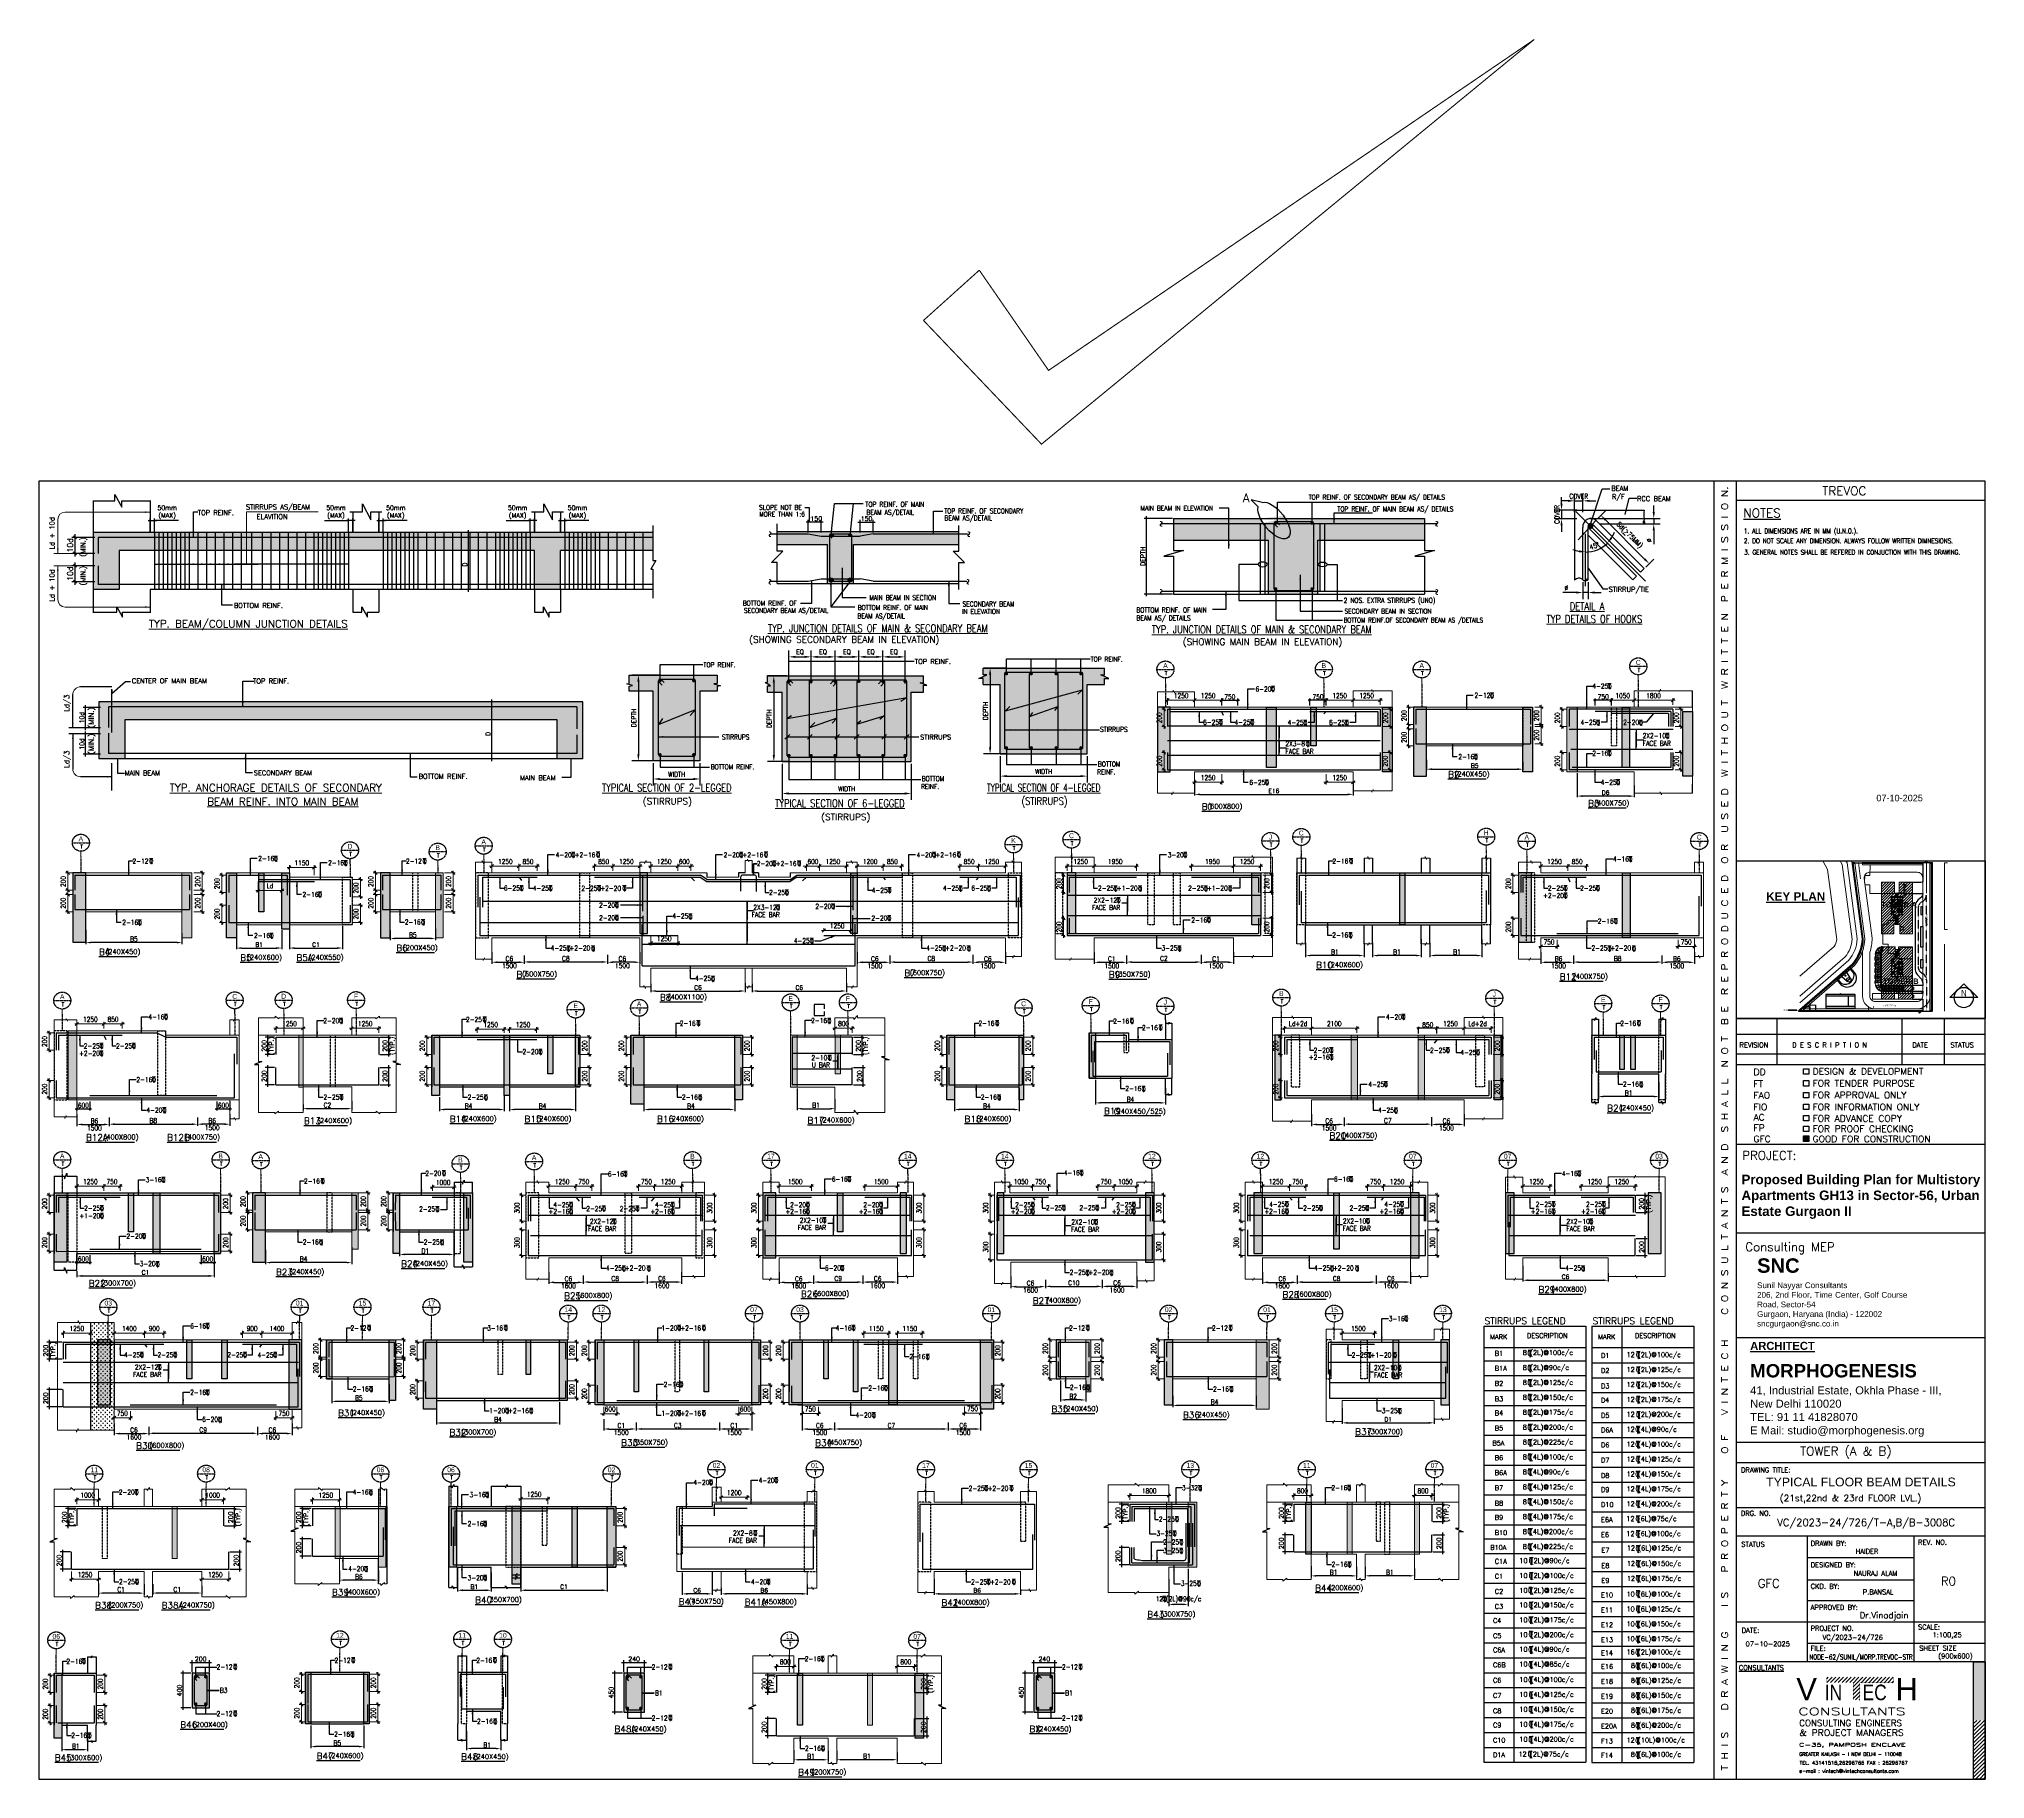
# Model space of a CAD drawing. Header units: millimetres. Extents: x 2061841 to 105821645, y -77612 to 48520811.
# Drawn here: x 2841199 to 2931199, y -703 to 79745 of the extents above; entities that cross this region are included whole.
import ezdxf
from ezdxf.enums import TextEntityAlignment as Align

# ---------------------------------------------------------------- set-up
doc = ezdxf.new("R2010")
doc.units = ezdxf.units.MM
doc.header["$LTSCALE"] = 10
doc.header["$MEASUREMENT"] = 0
for name, pattern in [('$0$HIDDEN', [0.375, 0.25, -0.125]), ('1035_Tower Layout$0$HIDDEN', [0.375, 0.25, -0.125]), ('AUDIT_I_161129175419-4', [0]), ('AUDIT_I_161129175419-5', [0]), ('BASEMENT COLUMN SETTING OUT-PART 2_R4$0$CENTER', [2, 1.25, -0.25, 0.25, -0.25]), ('CENTER', [2, 1.25, -0.25, 0.25, -0.25]), ('CENTER2', [1.125, 0.75, -0.125, 0.125, -0.125]), ('DASHED', [0.75, 0.5, -0.25]), ('HIDDEN', [0.375, 0.25, -0.125])]:
    doc.linetypes.add(name, pattern=pattern)
for name, color, linetype in [('A-ANNO-TEXT', 150, 'Continuous'), ('A-Grid-Tower', 8, 'CENTER'), ('A-Parking Bays', 253, 'Continuous'), ('BAR', 1, 'Continuous'), ('BASEMENT COLUMN SETTING OUT-PART 2_R4$0$A-GRID-MAIN', 2, 'BASEMENT COLUMN SETTING OUT-PART 2_R4$0$CENTER'), ('BEAM', 4, 'Continuous'), ('BEAM HATCH', 252, 'Continuous'), ('BEAM STIRRUPS', 3, 'Continuous'), ('BORDER', 5, 'Continuous'), ('DIM', 8, 'Continuous'), ('DIM1', 3, 'Continuous'), ('HATCH', 33, 'Continuous'), ('LEADER', 3, 'Continuous'), ('LINE', 4, 'Continuous'), ('PF_CENTER', 5, 'CENTER2'), ('PF_PIERCAP', 3, 'Continuous'), ('REB', 4, 'Continuous'), ('REIN', 1, 'Continuous'), ('reinf', 1, 'Continuous'), ('S-BEAM', 4, 'Continuous'), ('S-DIM', 7, 'Continuous'), ('S-NITCH', 4, 'Continuous'), ('SANCTION-A1 594X841$0$A1_Title Block_A-TITLE', 3, 'Continuous'), ('SHEET', 7, 'Continuous'), ('SHEET-TEXT', 7, 'Continuous'), ('TEXT1', 2, 'Continuous'), ('VIN_BEAM', 4, 'Continuous')]:
    doc.layers.add(name, color=color, linetype=linetype)
for name, color, linetype, lineweight in [('A-Site', 253, 'Continuous', 9), ('GEN-LEDAR', 3, 'Continuous', 0), ('Layer1', 253, 'Continuous', 5), ('SHADE', 252, 'Continuous', 18), ('TEXT', 2, 'Continuous', 25), ('TEXT 3', 1, 'Continuous', 18), ('V-Beam1', 4, 'Continuous', 25), ('vin nonstrwall', 3, 'Continuous', 9), ('VIN_SLAB DIMENSION', 3, 'Continuous', 13)]:
    doc.layers.add(name, color=color, linetype=linetype, lineweight=lineweight)
doc.styles.add('1035_Tower Layout$0$WD-50', font='ARIALN.TTF', dxfattribs={"height": 150})
doc.styles.add('200', font='romand.shx', dxfattribs={"width": 0.8, "height": 225})
doc.styles.add('ARIAL', font='arial.ttf')
doc.styles.add('BASEMENT COLUMN SETTING OUT-PART 2_R4$0$MAS-TXTL', font='arial.ttf', dxfattribs={"height": 200})
doc.styles.add('BASEMENT COLUMN SETTING OUT-PART 2_R4$0$MAS-TXTS', font='romans.shx', dxfattribs={"width": 0.8, "height": 180})
doc.styles.add('GRID', font='romand.shx')
doc.styles.add('K', font='swissek.ttf', dxfattribs={"height": 349})
doc.styles.add('LOAD', font='romand.shx', dxfattribs={"height": 275})
doc.styles.add('MAH', font='romand.shx', dxfattribs={"height": 210})
doc.styles.add('PK', font='romand.shx', dxfattribs={"width": 0.7, "height": 225})
doc.styles.add('PRP 100', font='romand.shx', dxfattribs={"width": 0.75})
doc.styles.add('RD', font='romand.shx', dxfattribs={"width": 0.9, "height": 225})
doc.styles.add('ROMAND', font='romand', dxfattribs={"height": 200})
doc.styles.add('RT', font='romant.shx', dxfattribs={"height": 250})
doc.styles.add('s', font='romans.shx', dxfattribs={"width": 0.7, "height": 425})
doc.styles.add('SANCTION-A1 594X841$0$A1_Title Block$0$A1_Title Block$0$MAS-TXTL', font='arialbd.ttf')
doc.styles.add('SANCTION-A1 594X841$0$Arial', font='arial.ttf')
doc.styles.add('SANCTION-A1 594X841$0$Standard', font='arial.ttf')
doc.styles.add('ST', font='romand.shx', dxfattribs={"height": 4})
doc.styles.get("Standard").update_dxf_attribs({"font": 'calibri.ttf', "height": 2})
doc.styles.add('WD-500', font='arial.ttf', dxfattribs={"height": 750})
doc.dimstyles.new('AR', dxfattribs={"dimtxt": 250, "dimasz": 300, "dimexe": 300, "dimexo": 100, "dimgap": 100, "dimtad": 1, "dimdec": 0, "dimdsep": 46, "dimtxsty": 'RD', "dimcen": 2.5, "dimdle": 100, "dimclrd": 3, "dimclre": 3, "dimclrt": 2, "dimadec": 0, "dimazin": 0, "dimtfac": 1, "dimtdec": 0, "dimtmove": 0, "dimatfit": 3, "dimfxl": 1, "dimtolj": 1, "dimtzin": 0, "dimarcsym": 0})
doc.dimstyles.new('dim', dxfattribs={"dimtxt": 225, "dimasz": 150, "dimexe": 100, "dimexo": 100, "dimgap": 100, "dimtad": 1, "dimdec": 0, "dimlfac": -1, "dimrnd": 5, "dimdsep": 46, "dimtxsty": 'PRP 100', "dimblk": 'OBLIQUE', "dimcen": 1.5, "dimdle": 100, "dimclrd": 3, "dimclre": 3, "dimclrt": 2, "dimadec": 0, "dimazin": 0, "dimtfac": 1, "dimtdec": 0, "dimtix": 1, "dimtmove": 0, "dimatfit": 3, "dimldrblk": 'OBLIQUE', "dimfxl": 200, "dimlwd": -1, "dimlwe": -1, "dimarcsym": 0})
doc.dimstyles.new('DIM-CD', dxfattribs={"dimtxt": 150, "dimasz": 100, "dimexe": 0, "dimexo": 0, "dimgap": 1, "dimtad": 0, "dimdec": 0, "dimrnd": 5, "dimzin": 0, "dimdsep": 46, "dimtxsty": 'Standard', "dimblk": 'ARCHTICK', "dimcen": 0.09, "dimclrd": 256, "dimclre": 8, "dimclrt": 7, "dimadec": 0, "dimazin": 0, "dimtfac": 1, "dimtdec": 0, "dimtofl": 0, "dimtmove": 0, "dimatfit": 3, "dimfxl": 1, "dimtolj": 1, "dimtzin": 0, "dimarcsym": 0})
doc.dimstyles.new('GR', dxfattribs={"dimtxt": 225, "dimasz": 100, "dimexe": 50, "dimexo": 50, "dimgap": 40, "dimtad": 1, "dimdec": 0, "dimzin": 0, "dimdsep": 46, "dimtxsty": 'RD', "dimblk1": 'OBLIQUE', "dimblk2": 'OBLIQUE', "dimsah": 1, "dimcen": 0, "dimdle": 100, "dimclrd": 3, "dimclre": 3, "dimclrt": 2, "dimadec": 0, "dimazin": 0, "dimtfac": 1, "dimtdec": 0, "dimtix": 1, "dimtmove": 0, "dimatfit": 3, "dimfxl": 1, "dimtolj": 1, "dimtzin": 0, "dimarcsym": 0})
doc.dimstyles.new('GR1', dxfattribs={"dimtxt": 225, "dimasz": 125, "dimexe": 125, "dimexo": 100, "dimgap": 50, "dimtad": 1, "dimdec": 0, "dimzin": 3, "dimdsep": 46, "dimtxsty": '200', "dimblk1": 'OBLIQUE', "dimblk2": 'OBLIQUE', "dimsah": 1, "dimcen": 0.0625, "dimdle": 125, "dimclrd": 3, "dimclre": 3, "dimclrt": 2, "dimadec": 0, "dimazin": 0, "dimtfac": 1, "dimtdec": 0, "dimtix": 1, "dimtmove": 0, "dimatfit": 3, "dimfxl": 1, "dimtolj": 1, "dimtzin": 0, "dimarcsym": 0})
doc.dimstyles.new('GR2', dxfattribs={"dimtxt": 225, "dimasz": 100, "dimexe": 75, "dimexo": 75, "dimgap": 50, "dimtad": 1, "dimdec": 0, "dimdsep": 46, "dimtxsty": '200', "dimblk1": 'OBLIQUE', "dimblk2": 'OBLIQUE', "dimsah": 1, "dimcen": 50, "dimdle": 75, "dimclrd": 3, "dimclre": 3, "dimclrt": 2, "dimadec": 0, "dimazin": 0, "dimtfac": 1, "dimtdec": 0, "dimtix": 1, "dimtmove": 0, "dimatfit": 3, "dimldrblk": 'OBLIQUE', "dimfxl": 1, "dimtolj": 1, "dimtzin": 0, "dimarcsym": 0})
doc.dimstyles.new('GRID', dxfattribs={"dimtxt": 300, "dimasz": 75, "dimexe": 50, "dimexo": 50, "dimgap": 60, "dimtad": 1, "dimdec": 0, "dimdsep": 46, "dimtxsty": 'GRID', "dimblk1": 'OBLIQUE', "dimblk2": 'OBLIQUE', "dimsah": 1, "dimcen": 2.5, "dimdle": 50, "dimclrd": 3, "dimclre": 3, "dimclrt": 2, "dimadec": 0, "dimazin": 0, "dimtfac": 1, "dimtdec": 0, "dimtmove": 0, "dimatfit": 3, "dimldrblk": 'OBLIQUE', "dimfxl": 1, "dimarcsym": 0})
doc.dimstyles.new('MA', dxfattribs={"dimtxt": 210, "dimasz": 50, "dimexe": 100, "dimexo": 50, "dimgap": 50, "dimtad": 1, "dimdec": 0, "dimzin": 0, "dimdsep": 46, "dimtxsty": 'MAH', "dimblk1": 'OBLIQUE', "dimblk2": 'OBLIQUE', "dimsah": 1, "dimcen": 0.09, "dimdle": 100, "dimclrd": 3, "dimclre": 3, "dimclrt": 2, "dimadec": 0, "dimazin": 0, "dimtfac": 1, "dimtdec": 0, "dimtix": 1, "dimtofl": 0, "dimtmove": 0, "dimatfit": 3, "dimldrblk": 'OBLIQUE', "dimfxl": 1, "dimtolj": 1, "dimtzin": 0, "dimarcsym": 0})
pattern_1 = [(45, (2952740.8237, 41918.2868), (-1.90942696, 1.90942696), []), (135, (2952740.8237, 41918.2868), (-1.90942696, -1.90942696), [])]
pattern_2 = [(45, (2721424, 77677.71), (-63.647565, 63.647565), [])]

# ---------------------------------------------------------------- blocks, each defined once
blk = doc.blocks.new('*D1760')
at = {"layer": 'Defpoints', "color": 0, "linetype": 'Continuous', "ltscale": 20, "transparency": 16777216}
for p in [(2894645, 45562, 0), (2901975, 45424, 0), (2901975, 44820)]:
    blk.add_point(p, dxfattribs=at)
at = {"layer": 'DIM1', "color": 3, "linetype": 'Continuous', "lineweight": -2, "ltscale": 20, "transparency": 16777216}
for p, q in [((2894645, 45512), (2894645, 44770)), ((2901975, 45374), (2901975, 44770)), ((2894895, 44820), (2901725, 44820))]:
    blk.add_line(p, q, dxfattribs=at)
at = {"layer": 'DIM1', "color": 3, "linetype": 'Continuous', "ltscale": 20, "transparency": 16777216}
for points in [[(2894895, 44862), (2894895, 44778), (2894645, 44820)], [(2901725, 44862), (2901725, 44778), (2901975, 44820)]]:
    blk.add_solid(points, dxfattribs=at)
at = {"layer": 'DIM1', "color": 2, "linetype": 'Continuous', "ltscale": 20, "transparency": 16777216, "insert": (2898310, 44980), "char_height": 200, "attachment_point": 5, "style": 'GRID'}
blk.add_mtext('E16', dxfattribs=at)
blk = doc.blocks.new('_Oblique')
at = {"color": 0, "linetype": 'ByBlock', "lineweight": -2}
blk.add_line((-0.5, -0.5), (0.5, 0.5), dxfattribs=at)
blk = doc.blocks.new('*D1761')
at = {"layer": 'Defpoints', "color": 0, "transparency": 16777216}
for p in [(2894645, 48858), (2895895, 49170), (2895895, 48858)]:
    blk.add_point(p, dxfattribs=at)
at = {"layer": 'VIN_SLAB DIMENSION', "color": 3, "transparency": 16777216}
for p, q in [((2894545, 49170), (2895995, 49170)), ((2894645, 48958), (2894645, 49270)), ((2895895, 48958), (2895895, 49270))]:
    blk.add_line(p, q, dxfattribs=at)
at = {"layer": 'VIN_SLAB DIMENSION', "color": 3, "transparency": 16777216, "xscale": 150, "yscale": 150, "zscale": 150, "rotation": 180}
blk.add_blockref('_Oblique', (2894645, 49170), dxfattribs=at)
at = {"layer": 'VIN_SLAB DIMENSION', "color": 3, "transparency": 16777216, "xscale": 150, "yscale": 150, "zscale": 150}
blk.add_blockref('_Oblique', (2895895, 49170), dxfattribs=at)
at = {"layer": 'VIN_SLAB DIMENSION', "color": 2, "transparency": 16777216, "insert": (2895270, 49382), "char_height": 225, "attachment_point": 5, "style": 'PRP 100'}
blk.add_mtext('1250', dxfattribs=at)
blk = doc.blocks.new('OBLIQUE')
blk = doc.blocks.new('A$C33BE299A')
at = {"layer": 'SHEET', "color": 4, "style": 'ROMAND'}
for s, height, p in [('T', 170, (-16, 0)), ('Q', 125, (-14, 27))]:
    blk.add_text(s, height=height, dxfattribs=at).set_placement(p)
blk = doc.blocks.new('*D1762')
at = {"layer": 'Defpoints', "color": 0, "linetype": 'Continuous', "ltscale": 20, "transparency": 16777216}
for p in [(2905372, 46466, 21), (2909822, 46376, 0), (2909822, 45984)]:
    blk.add_point(p, dxfattribs=at)
at = {"layer": 'DIM1', "color": 3, "linetype": 'Continuous', "lineweight": -2, "ltscale": 20, "transparency": 16777216}
for p, q in [((2905372, 46416), (2905372, 45934)), ((2905622, 45984), (2909572, 45984)), ((2909822, 46326), (2909822, 45934))]:
    blk.add_line(p, q, dxfattribs=at)
at = {"layer": 'DIM1', "color": 3, "linetype": 'Continuous', "ltscale": 20, "transparency": 16777216}
for points in [[(2905622, 46026), (2905622, 45943), (2905372, 45984)], [(2909572, 46026), (2909572, 45943), (2909822, 45984)]]:
    blk.add_solid(points, dxfattribs=at)
at = {"layer": 'DIM1', "color": 2, "linetype": 'Continuous', "ltscale": 20, "transparency": 16777216, "insert": (2907597, 46144), "char_height": 200, "attachment_point": 5, "style": 'GRID'}
blk.add_mtext('B5', dxfattribs=at)
blk = doc.blocks.new('*D1751')
at = {"layer": 'Defpoints', "color": 0, "linetype": 'Continuous', "ltscale": 20, "transparency": 16777216}
for p in [(2912335, 45858, 0), (2914966, 45286, 20), (2912335, 44741)]:
    blk.add_point(p, dxfattribs=at)
at = {"layer": 'DIM1', "color": 3, "linetype": 'Continuous', "lineweight": -2, "ltscale": 20, "transparency": 16777216}
for p, q in [((2912335, 45808), (2912335, 44691)), ((2914966, 45236), (2914966, 44691)), ((2914716, 44741), (2912585, 44741))]:
    blk.add_line(p, q, dxfattribs=at)
at = {"layer": 'DIM1', "color": 3, "linetype": 'Continuous', "ltscale": 20, "transparency": 16777216}
for points in [[(2912585, 44783), (2912585, 44699), (2912335, 44741)], [(2914716, 44783), (2914716, 44699), (2914966, 44741)]]:
    blk.add_solid(points, dxfattribs=at)
at = {"layer": 'DIM1', "color": 2, "linetype": 'Continuous', "ltscale": 20, "transparency": 16777216, "insert": (2913651, 44901), "char_height": 200, "attachment_point": 5, "style": 'GRID'}
blk.add_mtext('D6', dxfattribs=at)
blk = doc.blocks.new('*D1752')
at = {"layer": 'BEAM STIRRUPS', "color": 3, "lineweight": -2, "ltscale": 0.25, "transparency": 16777216}
for p, q in [((2843365, 38563), (2843365, 37894)), ((2847589, 37969), (2843590, 37969)), ((2847814, 38408), (2847814, 37894))]:
    blk.add_line(p, q, dxfattribs=at)
at = {"layer": 'BEAM STIRRUPS', "color": 3, "linetype": 'Continuous', "ltscale": 0.25, "transparency": 16777216}
for points in [[(2843590, 38006), (2843590, 37931), (2843365, 37969)], [(2847589, 38006), (2847589, 37931), (2847814, 37969)]]:
    blk.add_solid(points, dxfattribs=at)
at = {"layer": 'Defpoints', "color": 0, "linetype": 'Continuous', "ltscale": 0.25, "transparency": 16777216}
for p in [(2843365, 38638, 2), (2843365, 37969), (2847814, 38483, 46)]:
    blk.add_point(p, dxfattribs=at)
at = {"layer": 'BEAM STIRRUPS', "color": 2, "linetype": 'Continuous', "ltscale": 0.25, "transparency": 16777216, "insert": (2845590, 38131), "char_height": 225, "attachment_point": 5, "rotation": 359.99996, "style": '200'}
blk.add_mtext('\\A1;B5', dxfattribs=at)
blk = doc.blocks.new('*D1753')
at = {"layer": 'Defpoints', "color": 0, "transparency": 16777216}
for p in [(2863392, 41502), (2862142, 41191, 0), (2863392, 41191, 0)]:
    blk.add_point(p, dxfattribs=at)
at = {"layer": 'VIN_SLAB DIMENSION', "color": 3, "transparency": 16777216}
for p, q in [((2862042, 41502), (2863492, 41502)), ((2862142, 41291), (2862142, 41602)), ((2863392, 41291), (2863392, 41602))]:
    blk.add_line(p, q, dxfattribs=at)
at = {"layer": 'VIN_SLAB DIMENSION', "color": 3, "transparency": 16777216, "xscale": 150, "yscale": 150, "zscale": 150, "rotation": 180}
blk.add_blockref('_Oblique', (2862142, 41502), dxfattribs=at)
at = {"layer": 'VIN_SLAB DIMENSION', "color": 3, "transparency": 16777216, "xscale": 150, "yscale": 150, "zscale": 150}
blk.add_blockref('_Oblique', (2863392, 41502), dxfattribs=at)
at = {"layer": 'VIN_SLAB DIMENSION', "color": 2, "transparency": 16777216, "insert": (2862767, 41715), "char_height": 225, "attachment_point": 5, "style": 'PRP 100'}
blk.add_mtext('1250', dxfattribs=at)
blk = doc.blocks.new('*D1754')
at = {"layer": 'Defpoints', "color": 0, "linetype": 'Continuous', "ltscale": 20, "transparency": 16777216}
for p in [(2869492, 36108, -52), (2873857, 36147, -52), (2873857, 35730)]:
    blk.add_point(p, dxfattribs=at)
at = {"layer": 'DIM1', "color": 3, "linetype": 'Continuous', "lineweight": -2, "ltscale": 20, "transparency": 16777216}
for p, q in [((2869492, 36058), (2869492, 35680)), ((2873857, 36097), (2873857, 35680)), ((2869742, 35730), (2873607, 35730))]:
    blk.add_line(p, q, dxfattribs=at)
at = {"layer": 'DIM1', "color": 3, "linetype": 'Continuous', "ltscale": 20, "transparency": 16777216}
for points in [[(2869742, 35771), (2869742, 35688), (2869492, 35730)], [(2873607, 35771), (2873607, 35688), (2873857, 35730)]]:
    blk.add_solid(points, dxfattribs=at)
at = {"layer": 'DIM1', "color": 2, "linetype": 'Continuous', "ltscale": 20, "transparency": 16777216, "insert": (2871675, 35890), "char_height": 200, "attachment_point": 5, "style": 'GRID'}
blk.add_mtext('C6', dxfattribs=at)
blk = doc.blocks.new('*D1748')
at = {"layer": 'Defpoints', "color": 0, "transparency": 16777216}
for p in [(2870742, 41502), (2869492, 41191, 0), (2870742, 41191, 0)]:
    blk.add_point(p, dxfattribs=at)
at = {"layer": 'VIN_SLAB DIMENSION', "color": 3, "transparency": 16777216}
for p, q in [((2869392, 41502), (2870842, 41502)), ((2869492, 41291), (2869492, 41602)), ((2870742, 41291), (2870742, 41602))]:
    blk.add_line(p, q, dxfattribs=at)
at = {"layer": 'VIN_SLAB DIMENSION', "color": 3, "transparency": 16777216, "xscale": 150, "yscale": 150, "zscale": 150, "rotation": 180}
blk.add_blockref('_Oblique', (2869492, 41502), dxfattribs=at)
at = {"layer": 'VIN_SLAB DIMENSION', "color": 3, "transparency": 16777216, "xscale": 150, "yscale": 150, "zscale": 150}
blk.add_blockref('_Oblique', (2870742, 41502), dxfattribs=at)
at = {"layer": 'VIN_SLAB DIMENSION', "color": 2, "transparency": 16777216, "insert": (2870117, 41715), "char_height": 225, "attachment_point": 5, "style": 'PRP 100'}
blk.add_mtext('1250', dxfattribs=at)
blk = doc.blocks.new('*D1749')
at = {"layer": 'Defpoints', "color": 0, "transparency": 16777216}
for p in [(2878542, 41502), (2877292, 41191, 0), (2878542, 41191, 0)]:
    blk.add_point(p, dxfattribs=at)
at = {"layer": 'VIN_SLAB DIMENSION', "color": 3, "transparency": 16777216}
for p, q in [((2877192, 41502), (2878642, 41502)), ((2877292, 41291), (2877292, 41602)), ((2878542, 41291), (2878542, 41602))]:
    blk.add_line(p, q, dxfattribs=at)
at = {"layer": 'VIN_SLAB DIMENSION', "color": 3, "transparency": 16777216, "xscale": 150, "yscale": 150, "zscale": 150, "rotation": 180}
blk.add_blockref('_Oblique', (2877292, 41502), dxfattribs=at)
at = {"layer": 'VIN_SLAB DIMENSION', "color": 3, "transparency": 16777216, "xscale": 150, "yscale": 150, "zscale": 150}
blk.add_blockref('_Oblique', (2878542, 41502), dxfattribs=at)
at = {"layer": 'VIN_SLAB DIMENSION', "color": 2, "transparency": 16777216, "insert": (2877917, 41715), "char_height": 225, "attachment_point": 5, "style": 'PRP 100'}
blk.add_mtext('1250', dxfattribs=at)
blk = doc.blocks.new('*D1750')
at = {"layer": 'Defpoints', "color": 0, "linetype": 'Continuous', "ltscale": 20, "transparency": 16777216}
for p in [(2874177, 36108, -52), (2878542, 36147, -52), (2878542, 35730)]:
    blk.add_point(p, dxfattribs=at)
at = {"layer": 'DIM1', "color": 3, "linetype": 'Continuous', "lineweight": -2, "ltscale": 20, "transparency": 16777216}
for p, q in [((2874177, 36058), (2874177, 35680)), ((2878542, 36097), (2878542, 35680)), ((2874427, 35730), (2878292, 35730))]:
    blk.add_line(p, q, dxfattribs=at)
at = {"layer": 'DIM1', "color": 3, "linetype": 'Continuous', "ltscale": 20, "transparency": 16777216}
for points in [[(2874427, 35771), (2874427, 35688), (2874177, 35730)], [(2878292, 35771), (2878292, 35688), (2878542, 35730)]]:
    blk.add_solid(points, dxfattribs=at)
at = {"layer": 'DIM1', "color": 2, "linetype": 'Continuous', "ltscale": 20, "transparency": 16777216, "insert": (2876360, 35890), "char_height": 200, "attachment_point": 5, "style": 'GRID'}
blk.add_mtext('C6', dxfattribs=at)
blk = doc.blocks.new('*D1729')
at = {"layer": 'Defpoints', "color": 0, "transparency": 16777216}
for p in [(2891950, 41502), (2890000, 41191), (2891950, 41191)]:
    blk.add_point(p, dxfattribs=at)
at = {"layer": 'VIN_SLAB DIMENSION', "color": 3, "transparency": 16777216}
for p, q in [((2889900, 41502), (2892050, 41502)), ((2890000, 41291), (2890000, 41602)), ((2891950, 41291), (2891950, 41602))]:
    blk.add_line(p, q, dxfattribs=at)
at = {"layer": 'VIN_SLAB DIMENSION', "color": 3, "transparency": 16777216, "xscale": 150, "yscale": 150, "zscale": 150, "rotation": 180}
blk.add_blockref('_Oblique', (2890000, 41502), dxfattribs=at)
at = {"layer": 'VIN_SLAB DIMENSION', "color": 3, "transparency": 16777216, "xscale": 150, "yscale": 150, "zscale": 150}
blk.add_blockref('_Oblique', (2891950, 41502), dxfattribs=at)
at = {"layer": 'VIN_SLAB DIMENSION', "color": 2, "transparency": 16777216, "insert": (2890975, 41715), "char_height": 225, "attachment_point": 5, "style": 'PRP 100'}
blk.add_mtext('1950', dxfattribs=at)
blk = doc.blocks.new('*D1730')
at = {"layer": 'Defpoints', "color": 0, "transparency": 16777216}
for p in [(2896445, 41502), (2894495, 41191), (2896445, 41191)]:
    blk.add_point(p, dxfattribs=at)
at = {"layer": 'VIN_SLAB DIMENSION', "color": 3, "transparency": 16777216}
for p, q in [((2894395, 41502), (2896545, 41502)), ((2894495, 41291), (2894495, 41602)), ((2896445, 41291), (2896445, 41602))]:
    blk.add_line(p, q, dxfattribs=at)
at = {"layer": 'VIN_SLAB DIMENSION', "color": 3, "transparency": 16777216, "xscale": 150, "yscale": 150, "zscale": 150, "rotation": 180}
blk.add_blockref('_Oblique', (2894495, 41502), dxfattribs=at)
at = {"layer": 'VIN_SLAB DIMENSION', "color": 3, "transparency": 16777216, "xscale": 150, "yscale": 150, "zscale": 150}
blk.add_blockref('_Oblique', (2896445, 41502), dxfattribs=at)
at = {"layer": 'VIN_SLAB DIMENSION', "color": 2, "transparency": 16777216, "insert": (2895470, 41715), "char_height": 225, "attachment_point": 5, "style": 'PRP 100'}
blk.add_mtext('1950', dxfattribs=at)
blk = doc.blocks.new('*D1731')
at = {"layer": 'Defpoints', "color": 0, "transparency": 16777216}
for p in [(2886094, 26395, 0), (2887144, 26707), (2887144, 26395, 0)]:
    blk.add_point(p, dxfattribs=at)
at = {"layer": 'VIN_SLAB DIMENSION', "color": 3, "transparency": 16777216}
for p, q in [((2885994, 26707), (2887244, 26707)), ((2886094, 26495), (2886094, 26807)), ((2887144, 26495), (2887144, 26807))]:
    blk.add_line(p, q, dxfattribs=at)
at = {"layer": 'VIN_SLAB DIMENSION', "color": 3, "transparency": 16777216, "xscale": 150, "yscale": 150, "zscale": 150, "rotation": 180}
blk.add_blockref('_Oblique', (2886094, 26707), dxfattribs=at)
at = {"layer": 'VIN_SLAB DIMENSION', "color": 3, "transparency": 16777216, "xscale": 150, "yscale": 150, "zscale": 150}
blk.add_blockref('_Oblique', (2887144, 26707), dxfattribs=at)
at = {"layer": 'VIN_SLAB DIMENSION', "color": 2, "transparency": 16777216, "insert": (2886619, 26920), "char_height": 225, "attachment_point": 5, "style": 'PRP 100'}
blk.add_mtext('1050', dxfattribs=at)
blk = doc.blocks.new('*D1744')
at = {"layer": 'Defpoints', "color": 0, "transparency": 16777216}
for p in [(2897783, 26395, 0), (2899033, 26707), (2899033, 26395, 0)]:
    blk.add_point(p, dxfattribs=at)
at = {"layer": 'VIN_SLAB DIMENSION', "color": 3, "transparency": 16777216}
for p, q in [((2897683, 26707), (2899133, 26707)), ((2897783, 26495), (2897783, 26807)), ((2899033, 26495), (2899033, 26807))]:
    blk.add_line(p, q, dxfattribs=at)
at = {"layer": 'VIN_SLAB DIMENSION', "color": 3, "transparency": 16777216, "xscale": 150, "yscale": 150, "zscale": 150, "rotation": 180}
blk.add_blockref('_Oblique', (2897783, 26707), dxfattribs=at)
at = {"layer": 'VIN_SLAB DIMENSION', "color": 3, "transparency": 16777216, "xscale": 150, "yscale": 150, "zscale": 150}
blk.add_blockref('_Oblique', (2899033, 26707), dxfattribs=at)
at = {"layer": 'VIN_SLAB DIMENSION', "color": 2, "transparency": 16777216, "insert": (2898408, 26920), "char_height": 225, "attachment_point": 5, "style": 'PRP 100'}
blk.add_mtext('1250', dxfattribs=at)
blk = doc.blocks.new('*D1745')
at = {"layer": 'Defpoints', "color": 0, "linetype": 'Continuous', "ltscale": 20, "transparency": 16777216}
for p in [(2909822, 23082, 0), (2913772, 22739, -52), (2913772, 22357)]:
    blk.add_point(p, dxfattribs=at)
at = {"layer": 'DIM1', "color": 3, "linetype": 'Continuous', "lineweight": -2, "ltscale": 20, "transparency": 16777216}
for p, q in [((2909822, 23032), (2909822, 22307)), ((2913772, 22689), (2913772, 22307)), ((2910072, 22357), (2913522, 22357))]:
    blk.add_line(p, q, dxfattribs=at)
at = {"layer": 'DIM1', "color": 3, "linetype": 'Continuous', "ltscale": 20, "transparency": 16777216}
for points in [[(2910072, 22399), (2910072, 22315), (2909822, 22357)], [(2913522, 22399), (2913522, 22315), (2913772, 22357)]]:
    blk.add_solid(points, dxfattribs=at)
at = {"layer": 'DIM1', "color": 2, "linetype": 'Continuous', "ltscale": 20, "transparency": 16777216, "insert": (2911797, 22517), "char_height": 200, "attachment_point": 5, "style": 'GRID'}
blk.add_mtext('C6', dxfattribs=at)
blk = doc.blocks.new('*D1746')
at = {"layer": 'Defpoints', "color": 0, "transparency": 16777216}
for p in [(2909822, 26395, 0), (2911072, 26707), (2911072, 26395, 0)]:
    blk.add_point(p, dxfattribs=at)
at = {"layer": 'VIN_SLAB DIMENSION', "color": 3, "transparency": 16777216}
for p, q in [((2909722, 26707), (2911172, 26707)), ((2909822, 26495), (2909822, 26807)), ((2911072, 26495), (2911072, 26807))]:
    blk.add_line(p, q, dxfattribs=at)
at = {"layer": 'VIN_SLAB DIMENSION', "color": 3, "transparency": 16777216, "xscale": 150, "yscale": 150, "zscale": 150, "rotation": 180}
blk.add_blockref('_Oblique', (2909822, 26707), dxfattribs=at)
at = {"layer": 'VIN_SLAB DIMENSION', "color": 3, "transparency": 16777216, "xscale": 150, "yscale": 150, "zscale": 150}
blk.add_blockref('_Oblique', (2911072, 26707), dxfattribs=at)
at = {"layer": 'VIN_SLAB DIMENSION', "color": 2, "transparency": 16777216, "insert": (2910447, 26920), "char_height": 225, "attachment_point": 5, "style": 'PRP 100'}
blk.add_mtext('1250', dxfattribs=at)
blk = doc.blocks.new('*D1747')
at = {"layer": 'Defpoints', "color": 0, "transparency": 16777216}
for p in [(2912522, 26395, 0), (2913772, 26707), (2913772, 26395, 0)]:
    blk.add_point(p, dxfattribs=at)
at = {"layer": 'VIN_SLAB DIMENSION', "color": 3, "transparency": 16777216}
for p, q in [((2912422, 26707), (2913872, 26707)), ((2912522, 26495), (2912522, 26807)), ((2913772, 26495), (2913772, 26807))]:
    blk.add_line(p, q, dxfattribs=at)
at = {"layer": 'VIN_SLAB DIMENSION', "color": 3, "transparency": 16777216, "xscale": 150, "yscale": 150, "zscale": 150, "rotation": 180}
blk.add_blockref('_Oblique', (2912522, 26707), dxfattribs=at)
at = {"layer": 'VIN_SLAB DIMENSION', "color": 3, "transparency": 16777216, "xscale": 150, "yscale": 150, "zscale": 150}
blk.add_blockref('_Oblique', (2913772, 26707), dxfattribs=at)
at = {"layer": 'VIN_SLAB DIMENSION', "color": 2, "transparency": 16777216, "insert": (2913147, 26920), "char_height": 225, "attachment_point": 5, "style": 'PRP 100'}
blk.add_mtext('1250', dxfattribs=at)
blk = doc.blocks.new('*D1732')
at = {"layer": 'Defpoints', "color": 0, "transparency": 16777216}
for p in [(2846081, 19915), (2844681, 19603, 0), (2846081, 19603, 0)]:
    blk.add_point(p, dxfattribs=at)
at = {"layer": 'VIN_SLAB DIMENSION', "color": 3, "transparency": 16777216}
for p, q in [((2844581, 19915), (2846181, 19915)), ((2844681, 19703), (2844681, 20015)), ((2846081, 19703), (2846081, 20015))]:
    blk.add_line(p, q, dxfattribs=at)
at = {"layer": 'VIN_SLAB DIMENSION', "color": 3, "transparency": 16777216, "xscale": 150, "yscale": 150, "zscale": 150, "rotation": 180}
blk.add_blockref('_Oblique', (2844681, 19915), dxfattribs=at)
at = {"layer": 'VIN_SLAB DIMENSION', "color": 3, "transparency": 16777216, "xscale": 150, "yscale": 150, "zscale": 150}
blk.add_blockref('_Oblique', (2846081, 19915), dxfattribs=at)
at = {"layer": 'VIN_SLAB DIMENSION', "color": 2, "transparency": 16777216, "insert": (2845381, 20127), "char_height": 225, "attachment_point": 5, "style": 'PRP 100'}
blk.add_mtext('1400', dxfattribs=at)
blk = doc.blocks.new('*D1733')
at = {"layer": 'Defpoints', "color": 0, "transparency": 16777216}
for p in [(2842958, 11799, 0), (2842534, 10999), (2842958, 10999, 0)]:
    blk.add_point(p, dxfattribs=at)
at = {"layer": 'S-DIM', "color": 3, "lineweight": -2, "transparency": 16777216}
for p, q in [((2842908, 11799), (2842434, 11799)), ((2842534, 11899), (2842534, 10899)), ((2842908, 10999), (2842434, 10999))]:
    blk.add_line(p, q, dxfattribs=at)
at = {"layer": 'S-DIM', "color": 3, "lineweight": -2, "transparency": 16777216, "xscale": 50, "yscale": 50, "zscale": 50}
for p, rotation in [((2842534, 11799), 90), ((2842534, 10999), 270)]:
    blk.add_blockref('_Oblique', p, dxfattribs=dict(at, rotation=rotation))
at = {"layer": 'S-DIM', "color": 2, "transparency": 16777216, "char_height": 210, "attachment_point": 5, "rotation": 90, "style": 'MAH'}
for s, insert in [('\\A1;(TYP.)', (2842744, 11399)), ('\\A1;200', (2842379, 11399))]:
    blk.add_mtext(s, dxfattribs=dict(at, insert=insert))
blk = doc.blocks.new('*D1734')
at = {"layer": 'Defpoints', "color": 0, "transparency": 16777216}
for p in [(2842710, 9799, 0), (2842286, 8999), (2842710, 8999, 0)]:
    blk.add_point(p, dxfattribs=at)
at = {"layer": 'S-DIM', "color": 3, "lineweight": -2, "transparency": 16777216}
for p, q in [((2842660, 9799), (2842186, 9799)), ((2842286, 9899), (2842286, 8899)), ((2842660, 8999), (2842186, 8999))]:
    blk.add_line(p, q, dxfattribs=at)
at = {"layer": 'S-DIM', "color": 3, "lineweight": -2, "transparency": 16777216, "xscale": 50, "yscale": 50, "zscale": 50}
for p, rotation in [((2842286, 9799), 90), ((2842286, 8999), 270)]:
    blk.add_blockref('_Oblique', p, dxfattribs=dict(at, rotation=rotation))
at = {"layer": 'S-DIM', "color": 2, "transparency": 16777216, "char_height": 210, "attachment_point": 5, "rotation": 90, "style": 'MAH'}
for s, insert in [('\\A1;200', (2842131, 9399)), ('\\A1;', (2842441, 9399))]:
    blk.add_mtext(s, dxfattribs=dict(at, insert=insert))
blk = doc.blocks.new('*D1735')
at = {"layer": 'BEAM STIRRUPS', "color": 3, "lineweight": -2, "ltscale": 0.25, "transparency": 16777216}
for p, q in [((2843956, 8337), (2843956, 7819)), ((2846059, 8312), (2846059, 7819)), ((2845834, 7894), (2844181, 7894))]:
    blk.add_line(p, q, dxfattribs=at)
at = {"layer": 'BEAM STIRRUPS', "color": 3, "linetype": 'Continuous', "ltscale": 0.25, "transparency": 16777216}
for points in [[(2844181, 7932), (2844181, 7857), (2843956, 7894)], [(2845834, 7932), (2845834, 7857), (2846059, 7894)]]:
    blk.add_solid(points, dxfattribs=at)
at = {"layer": 'Defpoints', "color": 0, "linetype": 'Continuous', "ltscale": 0.25, "transparency": 16777216}
for p in [(2843956, 8412, 0), (2846059, 8387, 0), (2843956, 7894)]:
    blk.add_point(p, dxfattribs=at)
at = {"layer": 'BEAM STIRRUPS', "color": 2, "linetype": 'Continuous', "ltscale": 0.25, "transparency": 16777216, "insert": (2844997, 8057), "char_height": 225, "attachment_point": 5, "rotation": 359.99996, "style": '200'}
blk.add_mtext('\\A1;C1', dxfattribs=at)
blk = doc.blocks.new('*D1736')
at = {"layer": 'Defpoints', "color": 0, "transparency": 16777216}
for p in [(2849731, 11799, 0), (2849731, 10999, 0), (2850223, 10999)]:
    blk.add_point(p, dxfattribs=at)
at = {"layer": 'S-DIM', "color": 3, "lineweight": -2, "transparency": 16777216}
for p, q in [((2849781, 11799), (2850323, 11799)), ((2850223, 11899), (2850223, 10899)), ((2849781, 10999), (2850323, 10999))]:
    blk.add_line(p, q, dxfattribs=at)
at = {"layer": 'S-DIM', "color": 3, "lineweight": -2, "transparency": 16777216, "xscale": 50, "yscale": 50, "zscale": 50}
for p, rotation in [((2850223, 11799), 90), ((2850223, 10999), 270)]:
    blk.add_blockref('_Oblique', p, dxfattribs=dict(at, rotation=rotation))
at = {"layer": 'S-DIM', "color": 2, "transparency": 16777216, "char_height": 210, "attachment_point": 5, "rotation": 90, "style": 'MAH'}
for s, insert in [('\\A1;(TYP.)', (2850433, 11399)), ('\\A1;200', (2850068, 11399))]:
    blk.add_mtext(s, dxfattribs=dict(at, insert=insert))
blk = doc.blocks.new('*D1737')
at = {"layer": 'Defpoints', "color": 0, "transparency": 16777216}
for p in [(2849980, 9799, 0), (2849980, 8999, 0), (2850472, 8999)]:
    blk.add_point(p, dxfattribs=at)
at = {"layer": 'S-DIM', "color": 3, "lineweight": -2, "transparency": 16777216}
for p, q in [((2850030, 9799), (2850572, 9799)), ((2850472, 9899), (2850472, 8899)), ((2850030, 8999), (2850572, 8999))]:
    blk.add_line(p, q, dxfattribs=at)
at = {"layer": 'S-DIM', "color": 3, "lineweight": -2, "transparency": 16777216, "xscale": 50, "yscale": 50, "zscale": 50}
for p, rotation in [((2850472, 9799), 90), ((2850472, 8999), 270)]:
    blk.add_blockref('_Oblique', p, dxfattribs=dict(at, rotation=rotation))
at = {"layer": 'S-DIM', "color": 2, "transparency": 16777216, "char_height": 210, "attachment_point": 5, "rotation": 90, "style": 'MAH'}
for s, insert in [('\\A1;200', (2850317, 9399)), ('\\A1;', (2850627, 9399))]:
    blk.add_mtext(s, dxfattribs=dict(at, insert=insert))
blk = doc.blocks.new('*D1738')
at = {"layer": 'BEAM STIRRUPS', "color": 3, "lineweight": -2, "ltscale": 0.25, "transparency": 16777216}
for p, q in [((2846459, 8307), (2846459, 7823)), ((2848731, 8236), (2848731, 7823)), ((2848506, 7898), (2846684, 7898))]:
    blk.add_line(p, q, dxfattribs=at)
at = {"layer": 'BEAM STIRRUPS', "color": 3, "linetype": 'Continuous', "ltscale": 0.25, "transparency": 16777216}
for points in [[(2846684, 7935), (2846684, 7860), (2846459, 7898)], [(2848506, 7935), (2848506, 7860), (2848731, 7898)]]:
    blk.add_solid(points, dxfattribs=at)
at = {"layer": 'Defpoints', "color": 0, "linetype": 'Continuous', "ltscale": 0.25, "transparency": 16777216}
for p in [(2846459, 8382, 0), (2848731, 8311, 0), (2846459, 7898)]:
    blk.add_point(p, dxfattribs=at)
at = {"layer": 'BEAM STIRRUPS', "color": 2, "linetype": 'Continuous', "ltscale": 0.25, "transparency": 16777216, "insert": (2847595, 8060), "char_height": 225, "attachment_point": 5, "rotation": 359.99996, "style": '200'}
blk.add_mtext('\\A1;C1', dxfattribs=at)
blk = doc.blocks.new('*D1723')
at = {"layer": 'Defpoints', "color": 0, "transparency": 16777216}
for p in [(2853845, 11799, 0), (2853366, 10999), (2853845, 10999, 0)]:
    blk.add_point(p, dxfattribs=at)
at = {"layer": 'S-DIM', "color": 3, "lineweight": -2, "transparency": 16777216}
for p, q in [((2853795, 11799), (2853266, 11799)), ((2853366, 11899), (2853366, 10899)), ((2853795, 10999), (2853266, 10999))]:
    blk.add_line(p, q, dxfattribs=at)
at = {"layer": 'S-DIM', "color": 3, "lineweight": -2, "transparency": 16777216, "xscale": 50, "yscale": 50, "zscale": 50}
for p, rotation in [((2853366, 11799), 90), ((2853366, 10999), 270)]:
    blk.add_blockref('_Oblique', p, dxfattribs=dict(at, rotation=rotation))
at = {"layer": 'S-DIM', "color": 2, "transparency": 16777216, "char_height": 210, "attachment_point": 5, "rotation": 90, "style": 'MAH'}
for s, insert in [('\\A1;(TYP.)', (2853576, 11399)), ('\\A1;200', (2853211, 11399))]:
    blk.add_mtext(s, dxfattribs=dict(at, insert=insert))
blk = doc.blocks.new('*D1724')
at = {"layer": 'Defpoints', "color": 0, "transparency": 16777216}
for p in [(2853845, 10399, 0), (2853366, 9599), (2853845, 9599, 0)]:
    blk.add_point(p, dxfattribs=at)
at = {"layer": 'S-DIM', "color": 3, "lineweight": -2, "transparency": 16777216}
for p, q in [((2853795, 10399), (2853266, 10399)), ((2853366, 10499), (2853366, 9499)), ((2853795, 9599), (2853266, 9599))]:
    blk.add_line(p, q, dxfattribs=at)
at = {"layer": 'S-DIM', "color": 3, "lineweight": -2, "transparency": 16777216, "xscale": 50, "yscale": 50, "zscale": 50}
for p, rotation in [((2853366, 10399), 90), ((2853366, 9599), 270)]:
    blk.add_blockref('_Oblique', p, dxfattribs=dict(at, rotation=rotation))
at = {"layer": 'S-DIM', "color": 2, "transparency": 16777216, "char_height": 210, "attachment_point": 5, "rotation": 90, "style": 'MAH'}
for s, insert in [('\\A1;200', (2853211, 9999)), ('\\A1;', (2853521, 9999))]:
    blk.add_mtext(s, dxfattribs=dict(at, insert=insert))
blk = doc.blocks.new('*D1725')
at = {"layer": 'BEAM STIRRUPS', "color": 3, "lineweight": -2, "ltscale": 0.25, "transparency": 16777216}
for p, q in [((2855093, 8937), (2855093, 8419)), ((2856670, 8494), (2855318, 8494)), ((2856895, 8949), (2856895, 8419))]:
    blk.add_line(p, q, dxfattribs=at)
at = {"layer": 'BEAM STIRRUPS', "color": 3, "linetype": 'Continuous', "ltscale": 0.25, "transparency": 16777216}
for points in [[(2855318, 8532), (2855318, 8457), (2855093, 8494)], [(2856670, 8532), (2856670, 8457), (2856895, 8494)]]:
    blk.add_solid(points, dxfattribs=at)
at = {"layer": 'Defpoints', "color": 0, "linetype": 'Continuous', "ltscale": 0.25, "transparency": 16777216}
for p in [(2855093, 9012, 0), (2856895, 9024, 0), (2855093, 8494)]:
    blk.add_point(p, dxfattribs=at)
at = {"layer": 'BEAM STIRRUPS', "color": 2, "linetype": 'Continuous', "ltscale": 0.25, "transparency": 16777216, "insert": (2855994, 8657), "char_height": 225, "attachment_point": 5, "rotation": 359.99996, "style": '200'}
blk.add_mtext('\\A1;B6', dxfattribs=at)
blk = doc.blocks.new('*D1726')
at = {"layer": 'Defpoints', "color": 0, "linetype": 'Continuous', "ltscale": 20, "transparency": 16777216}
for p in [(2850330, 38791, 21), (2852430, 38591, 0), (2852430, 37716)]:
    blk.add_point(p, dxfattribs=at)
at = {"layer": 'DIM1', "color": 3, "linetype": 'Continuous', "lineweight": -2, "ltscale": 20, "transparency": 16777216}
for p, q in [((2850330, 38741), (2850330, 37666)), ((2852430, 38541), (2852430, 37666)), ((2850580, 37716), (2852180, 37716))]:
    blk.add_line(p, q, dxfattribs=at)
at = {"layer": 'DIM1', "color": 3, "linetype": 'Continuous', "ltscale": 20, "transparency": 16777216}
for points in [[(2850580, 37758), (2850580, 37675), (2850330, 37716)], [(2852180, 37758), (2852180, 37675), (2852430, 37716)]]:
    blk.add_solid(points, dxfattribs=at)
at = {"layer": 'DIM1', "color": 2, "linetype": 'Continuous', "ltscale": 20, "transparency": 16777216, "insert": (2851380, 37876), "char_height": 200, "attachment_point": 5, "style": 'GRID'}
blk.add_mtext('B1', dxfattribs=at)
blk = doc.blocks.new('*D1727')
at = {"layer": 'Defpoints', "color": 0, "linetype": 'Continuous', "ltscale": 20, "transparency": 16777216}
for p in [(2852780, 38791, 21), (2855235, 38791, 0), (2855235, 37716)]:
    blk.add_point(p, dxfattribs=at)
at = {"layer": 'DIM1', "color": 3, "linetype": 'Continuous', "lineweight": -2, "ltscale": 20, "transparency": 16777216}
for p, q in [((2852780, 38741), (2852780, 37666)), ((2855235, 38741), (2855235, 37666)), ((2853030, 37716), (2854985, 37716))]:
    blk.add_line(p, q, dxfattribs=at)
at = {"layer": 'DIM1', "color": 3, "linetype": 'Continuous', "ltscale": 20, "transparency": 16777216}
for points in [[(2853030, 37758), (2853030, 37675), (2852780, 37716)], [(2854985, 37758), (2854985, 37675), (2855235, 37716)]]:
    blk.add_solid(points, dxfattribs=at)
at = {"layer": 'DIM1', "color": 2, "linetype": 'Continuous', "ltscale": 20, "transparency": 16777216, "insert": (2854008, 37876), "char_height": 200, "attachment_point": 5, "style": 'GRID'}
blk.add_mtext('C1', dxfattribs=at)
blk = doc.blocks.new('*D1728')
at = {"layer": 'BEAM STIRRUPS', "color": 3, "lineweight": -2, "ltscale": 0.25, "transparency": 16777216}
for p, q in [((2857440, 38520), (2857440, 38084)), ((2859314, 38159), (2857665, 38159)), ((2859539, 38598), (2859539, 38084))]:
    blk.add_line(p, q, dxfattribs=at)
at = {"layer": 'BEAM STIRRUPS', "color": 3, "linetype": 'Continuous', "ltscale": 0.25, "transparency": 16777216}
for points in [[(2857665, 38196), (2857665, 38121), (2857440, 38159)], [(2859314, 38196), (2859314, 38121), (2859539, 38159)]]:
    blk.add_solid(points, dxfattribs=at)
at = {"layer": 'Defpoints', "color": 0, "linetype": 'Continuous', "ltscale": 0.25, "transparency": 16777216}
for p in [(2857440, 38595, 2), (2857440, 38159), (2859539, 38673, 46)]:
    blk.add_point(p, dxfattribs=at)
at = {"layer": 'BEAM STIRRUPS', "color": 2, "linetype": 'Continuous', "ltscale": 0.25, "transparency": 16777216, "insert": (2858489, 38321), "char_height": 225, "attachment_point": 5, "rotation": 359.99996, "style": '200'}
blk.add_mtext('\\A1;B5', dxfattribs=at)
blk = doc.blocks.new('*D1739')
at = {"layer": 'BEAM STIRRUPS', "color": 3, "lineweight": -2, "ltscale": 0.25, "transparency": 16777216}
for p, q in [((2899777, 37963), (2899777, 37294)), ((2902477, 37936), (2902477, 37294)), ((2902252, 37369), (2900002, 37369))]:
    blk.add_line(p, q, dxfattribs=at)
at = {"layer": 'BEAM STIRRUPS', "color": 3, "linetype": 'Continuous', "ltscale": 0.25, "transparency": 16777216}
for points in [[(2900002, 37406), (2900002, 37331), (2899777, 37369)], [(2902252, 37406), (2902252, 37331), (2902477, 37369)]]:
    blk.add_solid(points, dxfattribs=at)
at = {"layer": 'Defpoints', "color": 0, "linetype": 'Continuous', "ltscale": 0.25, "transparency": 16777216}
for p in [(2899777, 38038, 2), (2902477, 38011, 46), (2899777, 37369)]:
    blk.add_point(p, dxfattribs=at)
at = {"layer": 'BEAM STIRRUPS', "color": 2, "linetype": 'Continuous', "ltscale": 0.25, "transparency": 16777216, "insert": (2901127, 37531), "char_height": 225, "attachment_point": 5, "rotation": 359.99996, "style": '200'}
blk.add_mtext('\\A1;B1', dxfattribs=at)
blk = doc.blocks.new('*D1740')
at = {"layer": 'BEAM STIRRUPS', "color": 3, "lineweight": -2, "ltscale": 0.25, "transparency": 16777216}
for p, q in [((2902877, 37963), (2902877, 37294)), ((2905127, 38129), (2905127, 37294)), ((2904902, 37369), (2903102, 37369))]:
    blk.add_line(p, q, dxfattribs=at)
at = {"layer": 'BEAM STIRRUPS', "color": 3, "linetype": 'Continuous', "ltscale": 0.25, "transparency": 16777216}
for points in [[(2903102, 37406), (2903102, 37331), (2902877, 37369)], [(2904902, 37406), (2904902, 37331), (2905127, 37369)]]:
    blk.add_solid(points, dxfattribs=at)
at = {"layer": 'Defpoints', "color": 0, "linetype": 'Continuous', "ltscale": 0.25, "transparency": 16777216}
for p in [(2902877, 38038, 2), (2905127, 38204, 46), (2902877, 37369)]:
    blk.add_point(p, dxfattribs=at)
at = {"layer": 'BEAM STIRRUPS', "color": 2, "linetype": 'Continuous', "ltscale": 0.25, "transparency": 16777216, "insert": (2904002, 37531), "char_height": 225, "attachment_point": 5, "rotation": 359.99996, "style": '200'}
blk.add_mtext('\\A1;B1', dxfattribs=at)
blk = doc.blocks.new('*D1741')
at = {"layer": 'BEAM STIRRUPS', "color": 3, "lineweight": -2, "ltscale": 0.25, "transparency": 16777216}
for p, q in [((2905527, 37963), (2905527, 37294)), ((2907927, 38129), (2907927, 37294)), ((2907702, 37369), (2905752, 37369))]:
    blk.add_line(p, q, dxfattribs=at)
at = {"layer": 'BEAM STIRRUPS', "color": 3, "linetype": 'Continuous', "ltscale": 0.25, "transparency": 16777216}
for points in [[(2905752, 37406), (2905752, 37331), (2905527, 37369)], [(2907702, 37406), (2907702, 37331), (2907927, 37369)]]:
    blk.add_solid(points, dxfattribs=at)
at = {"layer": 'Defpoints', "color": 0, "linetype": 'Continuous', "ltscale": 0.25, "transparency": 16777216}
for p in [(2905527, 38038, 2), (2907927, 38204, 46), (2905527, 37369)]:
    blk.add_point(p, dxfattribs=at)
at = {"layer": 'BEAM STIRRUPS', "color": 2, "linetype": 'Continuous', "ltscale": 0.25, "transparency": 16777216, "insert": (2906779, 37531), "char_height": 225, "attachment_point": 5, "rotation": 359.99996, "style": '200'}
blk.add_mtext('\\A1;B1', dxfattribs=at)
blk = doc.blocks.new('*D1742')
at = {"layer": 'Defpoints', "color": 0, "transparency": 16777216}
for p in [(2852148, 33595, 0), (2851768, 32795), (2852148, 32795, 0)]:
    blk.add_point(p, dxfattribs=at)
at = {"layer": 'S-DIM', "color": 3, "lineweight": -2, "transparency": 16777216}
for p, q in [((2852098, 33595), (2851668, 33595)), ((2851768, 33695), (2851768, 32695)), ((2852098, 32795), (2851668, 32795))]:
    blk.add_line(p, q, dxfattribs=at)
at = {"layer": 'S-DIM', "color": 3, "lineweight": -2, "transparency": 16777216, "xscale": 50, "yscale": 50, "zscale": 50}
for p, rotation in [((2851768, 33595), 90), ((2851768, 32795), 270)]:
    blk.add_blockref('_Oblique', p, dxfattribs=dict(at, rotation=rotation))
at = {"layer": 'S-DIM', "color": 2, "transparency": 16777216, "char_height": 210, "attachment_point": 5, "rotation": 90, "style": 'MAH'}
for s, insert in [('\\A1;200', (2851613, 33195)), ('\\A1;(TYP.)', (2851978, 33195))]:
    blk.add_mtext(s, dxfattribs=dict(at, insert=insert))
blk = doc.blocks.new('*D1743')
at = {"layer": 'Defpoints', "color": 0, "transparency": 16777216}
for p in [(2852148, 32195, 0), (2851768, 31395), (2852148, 31395, 0)]:
    blk.add_point(p, dxfattribs=at)
at = {"layer": 'S-DIM', "color": 3, "lineweight": -2, "transparency": 16777216}
for p, q in [((2852098, 32195), (2851668, 32195)), ((2851768, 32295), (2851768, 31295)), ((2852098, 31395), (2851668, 31395))]:
    blk.add_line(p, q, dxfattribs=at)
at = {"layer": 'S-DIM', "color": 3, "lineweight": -2, "transparency": 16777216, "xscale": 50, "yscale": 50, "zscale": 50}
for p, rotation in [((2851768, 32195), 90), ((2851768, 31395), 270)]:
    blk.add_blockref('_Oblique', p, dxfattribs=dict(at, rotation=rotation))
at = {"layer": 'S-DIM', "color": 2, "transparency": 16777216, "char_height": 210, "attachment_point": 5, "rotation": 90, "style": 'MAH'}
for s, insert in [('\\A1;200', (2851613, 31795)), ('\\A1;', (2851923, 31795))]:
    blk.add_mtext(s, dxfattribs=dict(at, insert=insert))
blk = doc.blocks.new('*D1706')
at = {"layer": 'BEAM STIRRUPS', "color": 3, "lineweight": -2, "ltscale": 0.25, "transparency": 16777216}
for p, q in [((2855664, 30631), (2855664, 30215)), ((2853414, 30482), (2853414, 30215)), ((2855439, 30290), (2853639, 30290))]:
    blk.add_line(p, q, dxfattribs=at)
at = {"layer": 'BEAM STIRRUPS', "color": 3, "linetype": 'Continuous', "ltscale": 0.25, "transparency": 16777216}
for points in [[(2853639, 30327), (2853639, 30252), (2853414, 30290)], [(2855439, 30327), (2855439, 30252), (2855664, 30290)]]:
    blk.add_solid(points, dxfattribs=at)
at = {"layer": 'Defpoints', "color": 0, "linetype": 'Continuous', "ltscale": 0.25, "transparency": 16777216}
for p in [(2855664, 30706, 0), (2853414, 30557, 0), (2853414, 30290)]:
    blk.add_point(p, dxfattribs=at)
at = {"layer": 'BEAM STIRRUPS', "color": 2, "linetype": 'Continuous', "ltscale": 0.25, "transparency": 16777216, "insert": (2854539, 30452), "char_height": 225, "attachment_point": 5, "rotation": 359.99996, "style": '200'}
blk.add_mtext('\\A1;C2', dxfattribs=at)
blk = doc.blocks.new('*D1707')
at = {"layer": 'Defpoints', "color": 0, "transparency": 16777216}
for p in [(2856911, 33595, 0), (2856911, 32795, 0), (2857360, 32795)]:
    blk.add_point(p, dxfattribs=at)
at = {"layer": 'S-DIM', "color": 3, "lineweight": -2, "transparency": 16777216}
for p, q in [((2856961, 33595), (2857460, 33595)), ((2857360, 33695), (2857360, 32695)), ((2856961, 32795), (2857460, 32795))]:
    blk.add_line(p, q, dxfattribs=at)
at = {"layer": 'S-DIM', "color": 3, "lineweight": -2, "transparency": 16777216, "xscale": 50, "yscale": 50, "zscale": 50}
for p, rotation in [((2857360, 33595), 90), ((2857360, 32795), 270)]:
    blk.add_blockref('_Oblique', p, dxfattribs=dict(at, rotation=rotation))
at = {"layer": 'S-DIM', "color": 2, "transparency": 16777216, "char_height": 210, "attachment_point": 5, "rotation": 90, "style": 'MAH'}
for s, insert in [('\\A1;200', (2857205, 33195)), ('\\A1;(TYP.)', (2857570, 33195))]:
    blk.add_mtext(s, dxfattribs=dict(at, insert=insert))
blk = doc.blocks.new('*D1708')
at = {"layer": 'Defpoints', "color": 0, "transparency": 16777216}
for p in [(2856911, 32195, 0), (2856911, 31395, 0), (2857360, 31395)]:
    blk.add_point(p, dxfattribs=at)
at = {"layer": 'S-DIM', "color": 3, "lineweight": -2, "transparency": 16777216}
for p, q in [((2856961, 32195), (2857460, 32195)), ((2857360, 32295), (2857360, 31295)), ((2856961, 31395), (2857460, 31395))]:
    blk.add_line(p, q, dxfattribs=at)
at = {"layer": 'S-DIM', "color": 3, "lineweight": -2, "transparency": 16777216, "xscale": 50, "yscale": 50, "zscale": 50}
for p, rotation in [((2857360, 32195), 90), ((2857360, 31395), 270)]:
    blk.add_blockref('_Oblique', p, dxfattribs=dict(at, rotation=rotation))
at = {"layer": 'S-DIM', "color": 2, "transparency": 16777216, "char_height": 210, "attachment_point": 5, "rotation": 90, "style": 'MAH'}
for s, insert in [('\\A1;200', (2857205, 31795)), ('\\A1;', (2857515, 31795))]:
    blk.add_mtext(s, dxfattribs=dict(at, insert=insert))
blk = doc.blocks.new('*D1709')
at = {"layer": 'BEAM STIRRUPS', "color": 3, "lineweight": -2, "ltscale": 0.25, "transparency": 16777216}
for p, q in [((2859717, 30820), (2859717, 30175)), ((2862717, 30920), (2862717, 30175)), ((2862492, 30250), (2859942, 30250))]:
    blk.add_line(p, q, dxfattribs=at)
at = {"layer": 'BEAM STIRRUPS', "color": 3, "linetype": 'Continuous', "ltscale": 0.25, "transparency": 16777216}
for points in [[(2859942, 30287), (2859942, 30212), (2859717, 30250)], [(2862492, 30287), (2862492, 30212), (2862717, 30250)]]:
    blk.add_solid(points, dxfattribs=at)
at = {"layer": 'Defpoints', "color": 0, "linetype": 'Continuous', "ltscale": 0.25, "transparency": 16777216}
for p in [(2859717, 30895, 2), (2862717, 30995, 46), (2859717, 30250)]:
    blk.add_point(p, dxfattribs=at)
at = {"layer": 'BEAM STIRRUPS', "color": 2, "linetype": 'Continuous', "ltscale": 0.25, "transparency": 16777216, "insert": (2861067, 30412), "char_height": 225, "attachment_point": 5, "rotation": 359.99996, "style": '200'}
blk.add_mtext('\\A1;B4', dxfattribs=at)
blk = doc.blocks.new('*D1710')
at = {"layer": 'BEAM STIRRUPS', "color": 3, "lineweight": -2, "ltscale": 0.25, "transparency": 16777216}
for p, q in [((2862961, 31220), (2862961, 30175)), ((2866017, 31220), (2866017, 30175)), ((2865792, 30250), (2863186, 30250))]:
    blk.add_line(p, q, dxfattribs=at)
at = {"layer": 'BEAM STIRRUPS', "color": 3, "linetype": 'Continuous', "ltscale": 0.25, "transparency": 16777216}
for points in [[(2863186, 30287), (2863186, 30212), (2862961, 30250)], [(2865792, 30287), (2865792, 30212), (2866017, 30250)]]:
    blk.add_solid(points, dxfattribs=at)
at = {"layer": 'Defpoints', "color": 0, "linetype": 'Continuous', "ltscale": 0.25, "transparency": 16777216}
for p in [(2862961, 31295, 2), (2866017, 31295, 46), (2862961, 30250)]:
    blk.add_point(p, dxfattribs=at)
at = {"layer": 'BEAM STIRRUPS', "color": 2, "linetype": 'Continuous', "ltscale": 0.25, "transparency": 16777216, "insert": (2864489, 30412), "char_height": 225, "attachment_point": 5, "rotation": 359.99996, "style": '200'}
blk.add_mtext('\\A1;B4', dxfattribs=at)
blk = doc.blocks.new('*D1717')
at = {"layer": 'BEAM STIRRUPS', "color": 3, "lineweight": -2, "ltscale": 0.25, "transparency": 16777216}
for p, q in [((2869178, 31047), (2869178, 30175)), ((2873378, 31220), (2873378, 30175)), ((2873153, 30250), (2869403, 30250))]:
    blk.add_line(p, q, dxfattribs=at)
at = {"layer": 'BEAM STIRRUPS', "color": 3, "linetype": 'Continuous', "ltscale": 0.25, "transparency": 16777216}
for points in [[(2869403, 30287), (2869403, 30212), (2869178, 30250)], [(2873153, 30287), (2873153, 30212), (2873378, 30250)]]:
    blk.add_solid(points, dxfattribs=at)
at = {"layer": 'Defpoints', "color": 0, "linetype": 'Continuous', "ltscale": 0.25, "transparency": 16777216}
for p in [(2869178, 31122, 2), (2873378, 31295, 46), (2869178, 30250)]:
    blk.add_point(p, dxfattribs=at)
at = {"layer": 'BEAM STIRRUPS', "color": 2, "linetype": 'Continuous', "ltscale": 0.25, "transparency": 16777216, "insert": (2871353, 30412), "char_height": 225, "attachment_point": 5, "rotation": 359.99996, "style": '200'}
blk.add_mtext('\\A1;B4', dxfattribs=at)
blk = doc.blocks.new('*D1718')
at = {"layer": 'Defpoints', "color": 0, "transparency": 16777216}
for p in [(2878812, 33595, 0), (2878812, 32795, 0), (2879249, 32795)]:
    blk.add_point(p, dxfattribs=at)
at = {"layer": 'S-DIM', "color": 3, "lineweight": -2, "transparency": 16777216}
for p, q in [((2878862, 33595), (2879349, 33595)), ((2879249, 33695), (2879249, 32695)), ((2878862, 32795), (2879349, 32795))]:
    blk.add_line(p, q, dxfattribs=at)
at = {"layer": 'S-DIM', "color": 3, "lineweight": -2, "transparency": 16777216, "xscale": 50, "yscale": 50, "zscale": 50}
for p, rotation in [((2879249, 33595), 90), ((2879249, 32795), 270)]:
    blk.add_blockref('_Oblique', p, dxfattribs=dict(at, rotation=rotation))
at = {"layer": 'S-DIM', "color": 2, "transparency": 16777216, "char_height": 210, "attachment_point": 5, "rotation": 90, "style": 'MAH'}
for s, insert in [('\\A1;200', (2879094, 33195)), ('\\A1;(TYP.)', (2879459, 33195))]:
    blk.add_mtext(s, dxfattribs=dict(at, insert=insert))
blk = doc.blocks.new('*D1719')
at = {"layer": 'Defpoints', "color": 0, "transparency": 16777216}
for p in [(2878812, 32195, 0), (2878812, 31395, 0), (2879303, 31395)]:
    blk.add_point(p, dxfattribs=at)
at = {"layer": 'S-DIM', "color": 3, "lineweight": -2, "transparency": 16777216}
for p, q in [((2878862, 32195), (2879403, 32195)), ((2879303, 32295), (2879303, 31295)), ((2878862, 31395), (2879403, 31395))]:
    blk.add_line(p, q, dxfattribs=at)
at = {"layer": 'S-DIM', "color": 3, "lineweight": -2, "transparency": 16777216, "xscale": 50, "yscale": 50, "zscale": 50}
for p, rotation in [((2879303, 32195), 90), ((2879303, 31395), 270)]:
    blk.add_blockref('_Oblique', p, dxfattribs=dict(at, rotation=rotation))
at = {"layer": 'S-DIM', "color": 2, "transparency": 16777216, "char_height": 210, "attachment_point": 5, "rotation": 90, "style": 'MAH'}
for s, insert in [('\\A1;200', (2879148, 31795)), ('\\A1;', (2879458, 31795))]:
    blk.add_mtext(s, dxfattribs=dict(at, insert=insert))
blk = doc.blocks.new('*D1720')
at = {"layer": 'BEAM STIRRUPS', "color": 3, "lineweight": -2, "ltscale": 0.25, "transparency": 16777216}
for p, q in [((2876260, 31217), (2876260, 30215)), ((2878010, 30733), (2878010, 30215)), ((2876485, 30290), (2877785, 30290))]:
    blk.add_line(p, q, dxfattribs=at)
at = {"layer": 'BEAM STIRRUPS', "color": 3, "linetype": 'Continuous', "ltscale": 0.25, "transparency": 16777216}
for points in [[(2876485, 30327), (2876485, 30252), (2876260, 30290)], [(2877785, 30327), (2877785, 30252), (2878010, 30290)]]:
    blk.add_solid(points, dxfattribs=at)
at = {"layer": 'Defpoints', "color": 0, "linetype": 'Continuous', "ltscale": 0.25, "transparency": 16777216}
for p in [(2876260, 31292, 0), (2878010, 30808, 0), (2878010, 30290)]:
    blk.add_point(p, dxfattribs=at)
at = {"layer": 'BEAM STIRRUPS', "color": 2, "linetype": 'Continuous', "ltscale": 0.25, "transparency": 16777216, "insert": (2877135, 30452), "char_height": 225, "attachment_point": 5, "style": '200'}
blk.add_mtext('\\A1;B1', dxfattribs=at)
blk = doc.blocks.new('*D1721')
at = {"layer": 'BEAM STIRRUPS', "color": 3, "lineweight": -2, "ltscale": 0.25, "transparency": 16777216}
for p, q in [((2883534, 31220), (2883534, 30175)), ((2886534, 31220), (2886534, 30175)), ((2886309, 30250), (2883759, 30250))]:
    blk.add_line(p, q, dxfattribs=at)
at = {"layer": 'BEAM STIRRUPS', "color": 3, "linetype": 'Continuous', "ltscale": 0.25, "transparency": 16777216}
for points in [[(2883759, 30287), (2883759, 30212), (2883534, 30250)], [(2886309, 30287), (2886309, 30212), (2886534, 30250)]]:
    blk.add_solid(points, dxfattribs=at)
at = {"layer": 'Defpoints', "color": 0, "linetype": 'Continuous', "ltscale": 0.25, "transparency": 16777216}
for p in [(2883534, 31295, 2), (2886534, 31295, 46), (2883534, 30250)]:
    blk.add_point(p, dxfattribs=at)
at = {"layer": 'BEAM STIRRUPS', "color": 2, "linetype": 'Continuous', "ltscale": 0.25, "transparency": 16777216, "insert": (2885034, 30412), "char_height": 225, "attachment_point": 5, "rotation": 359.99996, "style": '200'}
blk.add_mtext('\\A1;B4', dxfattribs=at)
blk = doc.blocks.new('*D1722')
at = {"layer": 'BEAM STIRRUPS', "color": 3, "lineweight": -2, "ltscale": 0.25, "transparency": 16777216}
for p, q in [((2890066, 31620), (2890066, 30482)), ((2893291, 31244), (2893291, 30482)), ((2893066, 30557), (2890291, 30557))]:
    blk.add_line(p, q, dxfattribs=at)
at = {"layer": 'BEAM STIRRUPS', "color": 3, "linetype": 'Continuous', "ltscale": 0.25, "transparency": 16777216}
for points in [[(2890291, 30594), (2890291, 30519), (2890066, 30557)], [(2893066, 30594), (2893066, 30519), (2893291, 30557)]]:
    blk.add_solid(points, dxfattribs=at)
at = {"layer": 'Defpoints', "color": 0, "linetype": 'Continuous', "ltscale": 0.25, "transparency": 16777216}
for p in [(2890066, 31695, 2), (2893291, 31319, 46), (2890066, 30557)]:
    blk.add_point(p, dxfattribs=at)
at = {"layer": 'BEAM STIRRUPS', "color": 2, "linetype": 'Continuous', "ltscale": 0.25, "transparency": 16777216, "insert": (2891678, 30719), "char_height": 225, "attachment_point": 5, "rotation": 359.99996, "style": '200'}
blk.add_mtext('\\A1;B4', dxfattribs=at)
blk = doc.blocks.new('*D1711')
at = {"layer": 'Defpoints', "color": 0, "transparency": 16777216}
for p in [(2900052, 33695), (2902152, 34006), (2902152, 33695, -34)]:
    blk.add_point(p, dxfattribs=at)
at = {"layer": 'VIN_SLAB DIMENSION', "color": 3, "transparency": 16777216}
for p, q in [((2899952, 34006), (2902252, 34006)), ((2900052, 33795), (2900052, 34106)), ((2902152, 33795), (2902152, 34106))]:
    blk.add_line(p, q, dxfattribs=at)
at = {"layer": 'VIN_SLAB DIMENSION', "color": 3, "transparency": 16777216, "xscale": 150, "yscale": 150, "zscale": 150, "rotation": 180}
blk.add_blockref('_Oblique', (2900052, 34006), dxfattribs=at)
at = {"layer": 'VIN_SLAB DIMENSION', "color": 3, "transparency": 16777216, "xscale": 150, "yscale": 150, "zscale": 150}
blk.add_blockref('_Oblique', (2902152, 34006), dxfattribs=at)
at = {"layer": 'VIN_SLAB DIMENSION', "color": 2, "transparency": 16777216, "insert": (2901102, 34219), "char_height": 225, "attachment_point": 5, "style": 'PRP 100'}
blk.add_mtext('2100', dxfattribs=at)
blk = doc.blocks.new('*D1712')
at = {"layer": 'BEAM STIRRUPS', "color": 3, "lineweight": -2, "ltscale": 0.25, "transparency": 16777216}
for p, q in [((2916115, 31520), (2916115, 30775)), ((2913315, 31420), (2913315, 30775)), ((2915890, 30850), (2913540, 30850))]:
    blk.add_line(p, q, dxfattribs=at)
at = {"layer": 'BEAM STIRRUPS', "color": 3, "linetype": 'Continuous', "ltscale": 0.25, "transparency": 16777216}
for points in [[(2913540, 30887), (2913540, 30812), (2913315, 30850)], [(2915890, 30887), (2915890, 30812), (2916115, 30850)]]:
    blk.add_solid(points, dxfattribs=at)
at = {"layer": 'Defpoints', "color": 0, "linetype": 'Continuous', "ltscale": 0.25, "transparency": 16777216}
for p in [(2916115, 31595, 46), (2913315, 31495, 2), (2913315, 30850)]:
    blk.add_point(p, dxfattribs=at)
at = {"layer": 'BEAM STIRRUPS', "color": 2, "linetype": 'Continuous', "ltscale": 0.25, "transparency": 16777216, "insert": (2914715, 31012), "char_height": 225, "attachment_point": 5, "rotation": 359.99996, "style": '200'}
blk.add_mtext('\\A1;B1', dxfattribs=at)
blk = doc.blocks.new('*D1713')
at = {"layer": 'Defpoints', "color": 0, "transparency": 16777216}
for p in [(2842952, 26395), (2844202, 26707), (2844202, 26395)]:
    blk.add_point(p, dxfattribs=at)
at = {"layer": 'VIN_SLAB DIMENSION', "color": 3, "transparency": 16777216}
for p, q in [((2842852, 26707), (2844302, 26707)), ((2842952, 26495), (2842952, 26807)), ((2844202, 26495), (2844202, 26807))]:
    blk.add_line(p, q, dxfattribs=at)
at = {"layer": 'VIN_SLAB DIMENSION', "color": 3, "transparency": 16777216, "xscale": 150, "yscale": 150, "zscale": 150, "rotation": 180}
blk.add_blockref('_Oblique', (2842952, 26707), dxfattribs=at)
at = {"layer": 'VIN_SLAB DIMENSION', "color": 3, "transparency": 16777216, "xscale": 150, "yscale": 150, "zscale": 150}
blk.add_blockref('_Oblique', (2844202, 26707), dxfattribs=at)
at = {"layer": 'VIN_SLAB DIMENSION', "color": 2, "transparency": 16777216, "insert": (2843577, 26920), "char_height": 225, "attachment_point": 5, "style": 'PRP 100'}
blk.add_mtext('1250', dxfattribs=at)
blk = doc.blocks.new('*D1714')
at = {"layer": 'Defpoints', "color": 0, "linetype": 'Continuous', "ltscale": 20, "transparency": 16777216}
for p in [(2849302, 23595, -52), (2842952, 22829, 0), (2849302, 22557)]:
    blk.add_point(p, dxfattribs=at)
at = {"layer": 'DIM1', "color": 3, "linetype": 'Continuous', "lineweight": -2, "ltscale": 20, "transparency": 16777216}
for p, q in [((2849302, 23545), (2849302, 22507)), ((2842952, 22779), (2842952, 22507)), ((2843202, 22557), (2849052, 22557))]:
    blk.add_line(p, q, dxfattribs=at)
at = {"layer": 'DIM1', "color": 3, "linetype": 'Continuous', "ltscale": 20, "transparency": 16777216}
for points in [[(2843202, 22599), (2843202, 22515), (2842952, 22557)], [(2849052, 22599), (2849052, 22515), (2849302, 22557)]]:
    blk.add_solid(points, dxfattribs=at)
at = {"layer": 'DIM1', "color": 2, "linetype": 'Continuous', "ltscale": 20, "transparency": 16777216, "insert": (2846127, 22717), "char_height": 200, "attachment_point": 5, "style": 'GRID'}
blk.add_mtext('C1', dxfattribs=at)
blk = doc.blocks.new('*D1715')
at = {"layer": 'BEAM STIRRUPS', "color": 3, "lineweight": -2, "ltscale": 0.25, "transparency": 16777216}
for p, q in [((2851680, 23768), (2851680, 23098)), ((2855664, 23889), (2855664, 23098)), ((2855439, 23173), (2851905, 23173))]:
    blk.add_line(p, q, dxfattribs=at)
at = {"layer": 'BEAM STIRRUPS', "color": 3, "linetype": 'Continuous', "ltscale": 0.25, "transparency": 16777216}
for points in [[(2851905, 23211), (2851905, 23136), (2851680, 23173)], [(2855439, 23211), (2855439, 23136), (2855664, 23173)]]:
    blk.add_solid(points, dxfattribs=at)
at = {"layer": 'Defpoints', "color": 0, "linetype": 'Continuous', "ltscale": 0.25, "transparency": 16777216}
for p in [(2851680, 23843, 2), (2855664, 23964, 46), (2851680, 23173)]:
    blk.add_point(p, dxfattribs=at)
at = {"layer": 'BEAM STIRRUPS', "color": 2, "linetype": 'Continuous', "ltscale": 0.25, "transparency": 16777216, "insert": (2853440, 23336), "char_height": 225, "attachment_point": 5, "rotation": 359.99996, "style": '200'}
blk.add_mtext('\\A1;B4', dxfattribs=at)
blk = doc.blocks.new('*D2505')
at = {"layer": 'BEAM STIRRUPS', "color": 3, "lineweight": -2, "ltscale": 0.25, "transparency": 16777216}
for p, q in [((2857880, 24347), (2857880, 23476)), ((2860170, 23551), (2858105, 23551)), ((2860395, 24291), (2860395, 23476))]:
    blk.add_line(p, q, dxfattribs=at)
at = {"layer": 'BEAM STIRRUPS', "color": 3, "linetype": 'Continuous', "ltscale": 0.25, "transparency": 16777216}
for points in [[(2858105, 23588), (2858105, 23513), (2857880, 23551)], [(2860170, 23588), (2860170, 23513), (2860395, 23551)]]:
    blk.add_solid(points, dxfattribs=at)
at = {"layer": 'Defpoints', "color": 0, "linetype": 'Continuous', "ltscale": 0.25, "transparency": 16777216}
for p in [(2857880, 24422, 2), (2860395, 24366, 46), (2857880, 23551)]:
    blk.add_point(p, dxfattribs=at)
at = {"layer": 'BEAM STIRRUPS', "color": 2, "linetype": 'Continuous', "ltscale": 0.25, "transparency": 16777216, "insert": (2859069, 23713), "char_height": 225, "attachment_point": 5, "rotation": 359.99996, "style": '200'}
blk.add_mtext('\\A1;D1', dxfattribs=at)
blk = doc.blocks.new('*D1716')
at = {"layer": 'Defpoints', "color": 0, "transparency": 16777216}
for p in [(2864772, 26395, 0), (2866022, 26707), (2866022, 26395, 0)]:
    blk.add_point(p, dxfattribs=at)
at = {"layer": 'VIN_SLAB DIMENSION', "color": 3, "transparency": 16777216}
for p, q in [((2864672, 26707), (2866122, 26707)), ((2864772, 26495), (2864772, 26807)), ((2866022, 26495), (2866022, 26807))]:
    blk.add_line(p, q, dxfattribs=at)
at = {"layer": 'VIN_SLAB DIMENSION', "color": 3, "transparency": 16777216, "xscale": 150, "yscale": 150, "zscale": 150, "rotation": 180}
blk.add_blockref('_Oblique', (2864772, 26707), dxfattribs=at)
at = {"layer": 'VIN_SLAB DIMENSION', "color": 3, "transparency": 16777216, "xscale": 150, "yscale": 150, "zscale": 150}
blk.add_blockref('_Oblique', (2866022, 26707), dxfattribs=at)
at = {"layer": 'VIN_SLAB DIMENSION', "color": 2, "transparency": 16777216, "insert": (2865397, 26920), "char_height": 225, "attachment_point": 5, "style": 'PRP 100'}
blk.add_mtext('1250', dxfattribs=at)
blk = doc.blocks.new('*D1690')
at = {"layer": 'Defpoints', "color": 0, "transparency": 16777216}
for p in [(2875425, 26395, 0), (2876925, 26707), (2876925, 26395, 0)]:
    blk.add_point(p, dxfattribs=at)
at = {"layer": 'VIN_SLAB DIMENSION', "color": 3, "transparency": 16777216}
for p, q in [((2875325, 26707), (2877025, 26707)), ((2875425, 26495), (2875425, 26807)), ((2876925, 26495), (2876925, 26807))]:
    blk.add_line(p, q, dxfattribs=at)
at = {"layer": 'VIN_SLAB DIMENSION', "color": 3, "transparency": 16777216, "xscale": 150, "yscale": 150, "zscale": 150, "rotation": 180}
blk.add_blockref('_Oblique', (2875425, 26707), dxfattribs=at)
at = {"layer": 'VIN_SLAB DIMENSION', "color": 3, "transparency": 16777216, "xscale": 150, "yscale": 150, "zscale": 150}
blk.add_blockref('_Oblique', (2876925, 26707), dxfattribs=at)
at = {"layer": 'VIN_SLAB DIMENSION', "color": 2, "transparency": 16777216, "insert": (2876175, 26920), "char_height": 225, "attachment_point": 5, "style": 'PRP 100'}
blk.add_mtext('1500', dxfattribs=at)
blk = doc.blocks.new('*D1691')
at = {"layer": 'Defpoints', "color": 0, "transparency": 16777216}
for p in [(2879400, 26395, 0), (2880900, 26707), (2880900, 26395, 0)]:
    blk.add_point(p, dxfattribs=at)
at = {"layer": 'VIN_SLAB DIMENSION', "color": 3, "transparency": 16777216}
for p, q in [((2879300, 26707), (2881000, 26707)), ((2879400, 26495), (2879400, 26807)), ((2880900, 26495), (2880900, 26807))]:
    blk.add_line(p, q, dxfattribs=at)
at = {"layer": 'VIN_SLAB DIMENSION', "color": 3, "transparency": 16777216, "xscale": 150, "yscale": 150, "zscale": 150, "rotation": 180}
blk.add_blockref('_Oblique', (2879400, 26707), dxfattribs=at)
at = {"layer": 'VIN_SLAB DIMENSION', "color": 3, "transparency": 16777216, "xscale": 150, "yscale": 150, "zscale": 150}
blk.add_blockref('_Oblique', (2880900, 26707), dxfattribs=at)
at = {"layer": 'VIN_SLAB DIMENSION', "color": 2, "transparency": 16777216, "insert": (2880150, 26920), "char_height": 225, "attachment_point": 5, "style": 'PRP 100'}
blk.add_mtext('1500', dxfattribs=at)
blk = doc.blocks.new('*D1692')
at = {"layer": 'BEAM STIRRUPS', "color": 3, "lineweight": -2, "ltscale": 0.25, "transparency": 16777216}
for p, q in [((2854740, 17728), (2854740, 16683)), ((2857390, 17552), (2857390, 16683)), ((2857165, 16758), (2854965, 16758))]:
    blk.add_line(p, q, dxfattribs=at)
at = {"layer": 'BEAM STIRRUPS', "color": 3, "linetype": 'Continuous', "ltscale": 0.25, "transparency": 16777216}
for points in [[(2854965, 16796), (2854965, 16721), (2854740, 16758)], [(2857165, 16796), (2857165, 16721), (2857390, 16758)]]:
    blk.add_solid(points, dxfattribs=at)
at = {"layer": 'Defpoints', "color": 0, "linetype": 'Continuous', "ltscale": 0.25, "transparency": 16777216}
for p in [(2854740, 17803, 2), (2857390, 17627, 46), (2854740, 16758)]:
    blk.add_point(p, dxfattribs=at)
at = {"layer": 'BEAM STIRRUPS', "color": 2, "linetype": 'Continuous', "ltscale": 0.25, "transparency": 16777216, "insert": (2855990, 16921), "char_height": 225, "attachment_point": 5, "rotation": 359.99996, "style": '200'}
blk.add_mtext('\\A1;B5', dxfattribs=at)
blk = doc.blocks.new('*D1693')
at = {"layer": 'BEAM STIRRUPS', "color": 3, "lineweight": -2, "ltscale": 0.25, "transparency": 16777216}
for p, q in [((2859578, 16555), (2859578, 15683)), ((2865278, 16728), (2865278, 15683)), ((2865053, 15758), (2859803, 15758))]:
    blk.add_line(p, q, dxfattribs=at)
at = {"layer": 'BEAM STIRRUPS', "color": 3, "linetype": 'Continuous', "ltscale": 0.25, "transparency": 16777216}
for points in [[(2859803, 15796), (2859803, 15721), (2859578, 15758)], [(2865053, 15796), (2865053, 15721), (2865278, 15758)]]:
    blk.add_solid(points, dxfattribs=at)
at = {"layer": 'Defpoints', "color": 0, "linetype": 'Continuous', "ltscale": 0.25, "transparency": 16777216}
for p in [(2859578, 16630, 2), (2865278, 16803, 46), (2859578, 15758)]:
    blk.add_point(p, dxfattribs=at)
at = {"layer": 'BEAM STIRRUPS', "color": 2, "linetype": 'Continuous', "ltscale": 0.25, "transparency": 16777216, "insert": (2862428, 15921), "char_height": 225, "attachment_point": 5, "rotation": 359.99996, "style": '200'}
blk.add_mtext('\\A1;B4', dxfattribs=at)
blk = doc.blocks.new('*D1702')
at = {"layer": 'BEAM STIRRUPS', "color": 3, "lineweight": -2, "ltscale": 0.25, "transparency": 16777216}
for p, q in [((2888437, 17728), (2888437, 16749)), ((2889612, 17728), (2889612, 16749)), ((2889387, 16824), (2888662, 16824))]:
    blk.add_line(p, q, dxfattribs=at)
at = {"layer": 'BEAM STIRRUPS', "color": 3, "linetype": 'Continuous', "ltscale": 0.25, "transparency": 16777216}
for points in [[(2888662, 16862), (2888662, 16787), (2888437, 16824)], [(2889387, 16862), (2889387, 16787), (2889612, 16824)]]:
    blk.add_solid(points, dxfattribs=at)
at = {"layer": 'Defpoints', "color": 0, "linetype": 'Continuous', "ltscale": 0.25, "transparency": 16777216}
for p in [(2888437, 17803, 2), (2889612, 17803, 46), (2888437, 16824)]:
    blk.add_point(p, dxfattribs=at)
at = {"layer": 'BEAM STIRRUPS', "color": 2, "linetype": 'Continuous', "ltscale": 0.25, "transparency": 16777216, "insert": (2889024, 16987), "char_height": 225, "attachment_point": 5, "rotation": 359.99996, "style": '200'}
blk.add_mtext('\\A1;B2', dxfattribs=at)
blk = doc.blocks.new('*D1703')
at = {"layer": 'BEAM STIRRUPS', "color": 3, "lineweight": -2, "ltscale": 0.25, "transparency": 16777216}
for p, q in [((2893641, 17018), (2893641, 16496)), ((2897269, 16571), (2893866, 16571)), ((2897494, 17010), (2897494, 16496))]:
    blk.add_line(p, q, dxfattribs=at)
at = {"layer": 'BEAM STIRRUPS', "color": 3, "linetype": 'Continuous', "ltscale": 0.25, "transparency": 16777216}
for points in [[(2893866, 16609), (2893866, 16534), (2893641, 16571)], [(2897269, 16609), (2897269, 16534), (2897494, 16571)]]:
    blk.add_solid(points, dxfattribs=at)
at = {"layer": 'Defpoints', "color": 0, "linetype": 'Continuous', "ltscale": 0.25, "transparency": 16777216}
for p in [(2893641, 17093, 2), (2893641, 16571), (2897494, 17085, 46)]:
    blk.add_point(p, dxfattribs=at)
at = {"layer": 'BEAM STIRRUPS', "color": 2, "linetype": 'Continuous', "ltscale": 0.25, "transparency": 16777216, "insert": (2895567, 16734), "char_height": 225, "attachment_point": 5, "rotation": 359.99996, "style": '200'}
blk.add_mtext('\\A1;B4', dxfattribs=at)
blk = doc.blocks.new('*D1704')
at = {"layer": 'Defpoints', "color": 0, "linetype": 'Continuous', "ltscale": 20, "transparency": 16777216}
for p in [(2901466, 16490, -103), (2905725, 16031, -103), (2905725, 15765)]:
    blk.add_point(p, dxfattribs=at)
at = {"layer": 'DIM1', "color": 3, "linetype": 'Continuous', "lineweight": -2, "ltscale": 20, "transparency": 16777216}
for p, q in [((2901466, 16440), (2901466, 15715)), ((2901716, 15765), (2905475, 15765)), ((2905725, 15981), (2905725, 15715))]:
    blk.add_line(p, q, dxfattribs=at)
at = {"layer": 'DIM1', "color": 3, "linetype": 'Continuous', "ltscale": 20, "transparency": 16777216}
for points in [[(2901716, 15806), (2901716, 15723), (2901466, 15765)], [(2905475, 15806), (2905475, 15723), (2905725, 15765)]]:
    blk.add_solid(points, dxfattribs=at)
at = {"layer": 'DIM1', "color": 2, "linetype": 'Continuous', "ltscale": 20, "transparency": 16777216, "insert": (2903596, 15925), "char_height": 200, "attachment_point": 5, "style": 'GRID'}
blk.add_mtext('D1', dxfattribs=at)
blk = doc.blocks.new('*D1705')
at = {"layer": 'Defpoints', "color": 0, "transparency": 16777216}
for p in [(2902966, 19915), (2901466, 19603, 0), (2902966, 19603, 0)]:
    blk.add_point(p, dxfattribs=at)
at = {"layer": 'VIN_SLAB DIMENSION', "color": 3, "transparency": 16777216}
for p, q in [((2901366, 19915), (2903066, 19915)), ((2901466, 19703), (2901466, 20015)), ((2902966, 19703), (2902966, 20015))]:
    blk.add_line(p, q, dxfattribs=at)
at = {"layer": 'VIN_SLAB DIMENSION', "color": 3, "transparency": 16777216, "xscale": 150, "yscale": 150, "zscale": 150, "rotation": 180}
blk.add_blockref('_Oblique', (2901466, 19915), dxfattribs=at)
at = {"layer": 'VIN_SLAB DIMENSION', "color": 3, "transparency": 16777216, "xscale": 150, "yscale": 150, "zscale": 150}
blk.add_blockref('_Oblique', (2902966, 19915), dxfattribs=at)
at = {"layer": 'VIN_SLAB DIMENSION', "color": 2, "transparency": 16777216, "insert": (2902216, 20127), "char_height": 225, "attachment_point": 5, "style": 'PRP 100'}
blk.add_mtext('1500', dxfattribs=at)
blk = doc.blocks.new('*D1699')
at = {"layer": 'Defpoints', "color": 0, "linetype": 'Continuous', "ltscale": 20, "transparency": 16777216}
for p in [(2860554, 9099, 21), (2862114, 8899, 0), (2862114, 8025)]:
    blk.add_point(p, dxfattribs=at)
at = {"layer": 'DIM1', "color": 3, "linetype": 'Continuous', "lineweight": -2, "ltscale": 20, "transparency": 16777216}
for p, q in [((2860554, 9049), (2860554, 7975)), ((2862114, 8849), (2862114, 7975)), ((2860804, 8025), (2861864, 8025))]:
    blk.add_line(p, q, dxfattribs=at)
at = {"layer": 'DIM1', "color": 3, "linetype": 'Continuous', "ltscale": 20, "transparency": 16777216}
for points in [[(2860804, 8067), (2860804, 7983), (2860554, 8025)], [(2861864, 8067), (2861864, 7983), (2862114, 8025)]]:
    blk.add_solid(points, dxfattribs=at)
at = {"layer": 'DIM1', "color": 2, "linetype": 'Continuous', "ltscale": 20, "transparency": 16777216, "insert": (2861334, 8185), "char_height": 200, "attachment_point": 5, "style": 'GRID'}
blk.add_mtext('B1', dxfattribs=at)
blk = doc.blocks.new('*D1700')
at = {"layer": 'Defpoints', "color": 0, "linetype": 'Continuous', "ltscale": 20, "transparency": 16777216}
for p in [(2863479, 9099, 21), (2867479, 9099, 0), (2867479, 8025)]:
    blk.add_point(p, dxfattribs=at)
at = {"layer": 'DIM1', "color": 3, "linetype": 'Continuous', "lineweight": -2, "ltscale": 20, "transparency": 16777216}
for p, q in [((2863479, 9049), (2863479, 7975)), ((2867479, 9049), (2867479, 7975)), ((2863729, 8025), (2867229, 8025))]:
    blk.add_line(p, q, dxfattribs=at)
at = {"layer": 'DIM1', "color": 3, "linetype": 'Continuous', "ltscale": 20, "transparency": 16777216}
for points in [[(2863729, 8067), (2863729, 7983), (2863479, 8025)], [(2867229, 8067), (2867229, 7983), (2867479, 8025)]]:
    blk.add_solid(points, dxfattribs=at)
at = {"layer": 'DIM1', "color": 2, "linetype": 'Continuous', "ltscale": 20, "transparency": 16777216, "insert": (2865479, 8185), "char_height": 200, "attachment_point": 5, "style": 'GRID'}
blk.add_mtext('C1', dxfattribs=at)
blk = doc.blocks.new('*D1701')
at = {"layer": 'Defpoints', "color": 0, "linetype": 'Continuous', "ltscale": 20, "transparency": 16777216}
for p in [(2872755, 8184, 52), (2876730, 8350, 0), (2872755, 7861)]:
    blk.add_point(p, dxfattribs=at)
at = {"layer": 'DIM1', "color": 3, "linetype": 'Continuous', "lineweight": -2, "ltscale": 20, "transparency": 16777216}
for p, q in [((2872755, 8134), (2872755, 7811)), ((2876730, 8300), (2876730, 7811)), ((2876480, 7861), (2873005, 7861))]:
    blk.add_line(p, q, dxfattribs=at)
at = {"layer": 'DIM1', "color": 3, "linetype": 'Continuous', "ltscale": 20, "transparency": 16777216}
for points in [[(2873005, 7902), (2873005, 7819), (2872755, 7861)], [(2876480, 7902), (2876480, 7819), (2876730, 7861)]]:
    blk.add_solid(points, dxfattribs=at)
at = {"layer": 'DIM1', "color": 2, "linetype": 'Continuous', "ltscale": 20, "transparency": 16777216, "insert": (2874743, 8021), "char_height": 200, "attachment_point": 5, "style": 'GRID'}
blk.add_mtext('B6', dxfattribs=at)
blk = doc.blocks.new('*D1694')
at = {"layer": 'Defpoints', "color": 0, "linetype": 'Continuous', "ltscale": 20, "transparency": 16777216}
for p in [(2870945, 8899, 52), (2872330, 8220, 0), (2870945, 7861)]:
    blk.add_point(p, dxfattribs=at)
at = {"layer": 'DIM1', "color": 3, "linetype": 'Continuous', "lineweight": -2, "ltscale": 20, "transparency": 16777216}
for p, q in [((2870945, 8849), (2870945, 7811)), ((2872330, 8170), (2872330, 7811)), ((2872080, 7861), (2871195, 7861))]:
    blk.add_line(p, q, dxfattribs=at)
at = {"layer": 'DIM1', "color": 3, "linetype": 'Continuous', "ltscale": 20, "transparency": 16777216}
for points in [[(2871195, 7902), (2871195, 7819), (2870945, 7861)], [(2872080, 7902), (2872080, 7819), (2872330, 7861)]]:
    blk.add_solid(points, dxfattribs=at)
at = {"layer": 'DIM1', "color": 2, "linetype": 'Continuous', "ltscale": 20, "transparency": 16777216, "insert": (2871638, 8021), "char_height": 200, "attachment_point": 5, "style": 'GRID'}
blk.add_mtext('C6', dxfattribs=at)
blk = doc.blocks.new('*D1695')
at = {"layer": 'Defpoints', "color": 0, "linetype": 'Continuous', "ltscale": 20, "transparency": 16777216}
for p in [(2882594, 8586, 0), (2886584, 8127, -103), (2886584, 7861)]:
    blk.add_point(p, dxfattribs=at)
at = {"layer": 'DIM1', "color": 3, "linetype": 'Continuous', "lineweight": -2, "ltscale": 20, "transparency": 16777216}
for p, q in [((2882594, 8536), (2882594, 7811)), ((2882844, 7861), (2886334, 7861)), ((2886584, 8077), (2886584, 7811))]:
    blk.add_line(p, q, dxfattribs=at)
at = {"layer": 'DIM1', "color": 3, "linetype": 'Continuous', "ltscale": 20, "transparency": 16777216}
for points in [[(2882844, 7902), (2882844, 7819), (2882594, 7861)], [(2886334, 7902), (2886334, 7819), (2886584, 7861)]]:
    blk.add_solid(points, dxfattribs=at)
at = {"layer": 'DIM1', "color": 2, "linetype": 'Continuous', "ltscale": 20, "transparency": 16777216, "insert": (2884589, 8021), "char_height": 200, "attachment_point": 5, "style": 'GRID'}
blk.add_mtext('B6', dxfattribs=at)
blk = doc.blocks.new('*D1696')
at = {"layer": 'Defpoints', "color": 0, "transparency": 16777216}
for p in [(2891644, 11999, 0), (2891255, 11199), (2891644, 11199, 0)]:
    blk.add_point(p, dxfattribs=at)
at = {"layer": 'S-DIM', "color": 3, "lineweight": -2, "transparency": 16777216}
for p, q in [((2891594, 11999), (2891155, 11999)), ((2891255, 12099), (2891255, 11099)), ((2891594, 11199), (2891155, 11199))]:
    blk.add_line(p, q, dxfattribs=at)
at = {"layer": 'S-DIM', "color": 3, "lineweight": -2, "transparency": 16777216, "xscale": 50, "yscale": 50, "zscale": 50}
for p, rotation in [((2891255, 11999), 90), ((2891255, 11199), 270)]:
    blk.add_blockref('_Oblique', p, dxfattribs=dict(at, rotation=rotation))
at = {"layer": 'S-DIM', "color": 2, "transparency": 16777216, "char_height": 210, "attachment_point": 5, "rotation": 90, "style": 'MAH'}
for s, insert in [('\\A1;200', (2891100, 11599)), ('\\A1;(TYP.)', (2891465, 11599))]:
    blk.add_mtext(s, dxfattribs=dict(at, insert=insert))
blk = doc.blocks.new('*D1697')
at = {"layer": 'Defpoints', "color": 0, "transparency": 16777216}
for p in [(2891644, 9999, 0), (2891255, 9199), (2891644, 9199, 0)]:
    blk.add_point(p, dxfattribs=at)
at = {"layer": 'S-DIM', "color": 3, "lineweight": -2, "transparency": 16777216}
for p, q in [((2891594, 9999), (2891155, 9999)), ((2891255, 10099), (2891255, 9099)), ((2891594, 9199), (2891155, 9199))]:
    blk.add_line(p, q, dxfattribs=at)
at = {"layer": 'S-DIM', "color": 3, "lineweight": -2, "transparency": 16777216, "xscale": 50, "yscale": 50, "zscale": 50}
for p, rotation in [((2891255, 9999), 90), ((2891255, 9199), 270)]:
    blk.add_blockref('_Oblique', p, dxfattribs=dict(at, rotation=rotation))
at = {"layer": 'S-DIM', "color": 2, "transparency": 16777216, "char_height": 210, "attachment_point": 5, "rotation": 90, "style": 'MAH'}
for s, insert in [('\\A1;200', (2891100, 9599)), ('\\A1;', (2891410, 9599))]:
    blk.add_mtext(s, dxfattribs=dict(at, insert=insert))
blk = doc.blocks.new('*D1698')
at = {"layer": 'BEAM STIRRUPS', "color": 3, "lineweight": -2, "ltscale": 0.25, "transparency": 16777216}
for p, q in [((2894345, 9024), (2894345, 7295)), ((2893445, 8537), (2893445, 7295)), ((2894120, 7370), (2893670, 7370))]:
    blk.add_line(p, q, dxfattribs=at)
at = {"layer": 'BEAM STIRRUPS', "color": 3, "linetype": 'Continuous', "ltscale": 0.25, "transparency": 16777216}
for points in [[(2893670, 7408), (2893670, 7333), (2893445, 7370)], [(2894120, 7408), (2894120, 7333), (2894345, 7370)]]:
    blk.add_solid(points, dxfattribs=at)
at = {"layer": 'Defpoints', "color": 0, "linetype": 'Continuous', "ltscale": 0.25, "transparency": 16777216}
for p in [(2894345, 9099, 0), (2893445, 8612, 0), (2893445, 7370)]:
    blk.add_point(p, dxfattribs=at)
at = {"layer": 'BEAM STIRRUPS', "color": 2, "linetype": 'Continuous', "ltscale": 0.25, "transparency": 16777216, "insert": (2893895, 7592), "char_height": 225, "attachment_point": 5, "rotation": 359.99996, "style": '200'}
blk.add_mtext('\\A1;12 (2L)@90c/c', dxfattribs=at)
blk = doc.blocks.new('*D1677')
at = {"layer": 'Defpoints', "color": 0, "transparency": 16777216}
for p in [(2899232, 11999, 0), (2898809, 11199), (2899232, 11199, 0)]:
    blk.add_point(p, dxfattribs=at)
at = {"layer": 'S-DIM', "color": 3, "lineweight": -2, "transparency": 16777216}
for p, q in [((2899182, 11999), (2898709, 11999)), ((2898809, 12099), (2898809, 11099)), ((2899182, 11199), (2898709, 11199))]:
    blk.add_line(p, q, dxfattribs=at)
at = {"layer": 'S-DIM', "color": 3, "lineweight": -2, "transparency": 16777216, "xscale": 50, "yscale": 50, "zscale": 50}
for p, rotation in [((2898809, 11999), 90), ((2898809, 11199), 270)]:
    blk.add_blockref('_Oblique', p, dxfattribs=dict(at, rotation=rotation))
at = {"layer": 'S-DIM', "color": 2, "transparency": 16777216, "char_height": 210, "attachment_point": 5, "rotation": 90, "style": 'MAH'}
for s, insert in [('\\A1;200', (2898654, 11599)), ('\\A1;(TYP.)', (2899019, 11599))]:
    blk.add_mtext(s, dxfattribs=dict(at, insert=insert))
blk = doc.blocks.new('*D1678')
at = {"layer": 'Defpoints', "color": 0, "transparency": 16777216}
for p in [(2899232, 10596, 0), (2898809, 9796), (2899232, 9796, 0)]:
    blk.add_point(p, dxfattribs=at)
at = {"layer": 'S-DIM', "color": 3, "lineweight": -2, "transparency": 16777216}
for p, q in [((2899182, 10596), (2898709, 10596)), ((2898809, 10696), (2898809, 9696)), ((2899182, 9796), (2898709, 9796))]:
    blk.add_line(p, q, dxfattribs=at)
at = {"layer": 'S-DIM', "color": 3, "lineweight": -2, "transparency": 16777216, "xscale": 50, "yscale": 50, "zscale": 50}
for p, rotation in [((2898809, 10596), 90), ((2898809, 9796), 270)]:
    blk.add_blockref('_Oblique', p, dxfattribs=dict(at, rotation=rotation))
at = {"layer": 'S-DIM', "color": 2, "transparency": 16777216, "char_height": 210, "attachment_point": 5, "rotation": 90, "style": 'MAH'}
for s, insert in [('\\A1;200', (2898654, 10196)), ('\\A1;', (2898964, 10196))]:
    blk.add_mtext(s, dxfattribs=dict(at, insert=insert))
blk = doc.blocks.new('*D1679')
at = {"layer": 'BEAM STIRRUPS', "color": 3, "lineweight": -2, "ltscale": 0.25, "transparency": 16777216}
for p, q in [((2900032, 9134), (2900032, 8616)), ((2902135, 9109), (2902135, 8616)), ((2901910, 8691), (2900257, 8691))]:
    blk.add_line(p, q, dxfattribs=at)
at = {"layer": 'BEAM STIRRUPS', "color": 3, "linetype": 'Continuous', "ltscale": 0.25, "transparency": 16777216}
for points in [[(2900257, 8729), (2900257, 8654), (2900032, 8691)], [(2901910, 8729), (2901910, 8654), (2902135, 8691)]]:
    blk.add_solid(points, dxfattribs=at)
at = {"layer": 'Defpoints', "color": 0, "linetype": 'Continuous', "ltscale": 0.25, "transparency": 16777216}
for p in [(2900032, 9209, 0), (2902135, 9184, 0), (2900032, 8691)]:
    blk.add_point(p, dxfattribs=at)
at = {"layer": 'BEAM STIRRUPS', "color": 2, "linetype": 'Continuous', "ltscale": 0.25, "transparency": 16777216, "insert": (2901073, 8854), "char_height": 225, "attachment_point": 5, "rotation": 359.99996, "style": '200'}
blk.add_mtext('\\A1;B1', dxfattribs=at)
blk = doc.blocks.new('*D1680')
at = {"layer": 'Defpoints', "color": 0, "transparency": 16777216}
for p in [(2905609, 11999, 0), (2905609, 11199, 0), (2906101, 11199)]:
    blk.add_point(p, dxfattribs=at)
at = {"layer": 'S-DIM', "color": 3, "lineweight": -2, "transparency": 16777216}
for p, q in [((2905659, 11999), (2906201, 11999)), ((2906101, 12099), (2906101, 11099)), ((2905659, 11199), (2906201, 11199))]:
    blk.add_line(p, q, dxfattribs=at)
at = {"layer": 'S-DIM', "color": 3, "lineweight": -2, "transparency": 16777216, "xscale": 50, "yscale": 50, "zscale": 50}
for p, rotation in [((2906101, 11999), 90), ((2906101, 11199), 270)]:
    blk.add_blockref('_Oblique', p, dxfattribs=dict(at, rotation=rotation))
at = {"layer": 'S-DIM', "color": 2, "transparency": 16777216, "char_height": 210, "attachment_point": 5, "rotation": 90, "style": 'MAH'}
for s, insert in [('\\A1;200', (2905946, 11599)), ('\\A1;(TYP.)', (2906311, 11599))]:
    blk.add_mtext(s, dxfattribs=dict(at, insert=insert))
blk = doc.blocks.new('*D1681')
at = {"layer": 'Defpoints', "color": 0, "transparency": 16777216}
for p in [(2905609, 10596, 0), (2905609, 9796, 0), (2906101, 9796)]:
    blk.add_point(p, dxfattribs=at)
at = {"layer": 'S-DIM', "color": 3, "lineweight": -2, "transparency": 16777216}
for p, q in [((2905659, 10596), (2906201, 10596)), ((2906101, 10696), (2906101, 9696)), ((2905659, 9796), (2906201, 9796))]:
    blk.add_line(p, q, dxfattribs=at)
at = {"layer": 'S-DIM', "color": 3, "lineweight": -2, "transparency": 16777216, "xscale": 50, "yscale": 50, "zscale": 50}
for p, rotation in [((2906101, 10596), 90), ((2906101, 9796), 270)]:
    blk.add_blockref('_Oblique', p, dxfattribs=dict(at, rotation=rotation))
at = {"layer": 'S-DIM', "color": 2, "transparency": 16777216, "char_height": 210, "attachment_point": 5, "rotation": 90, "style": 'MAH'}
for s, insert in [('\\A1;200', (2905946, 10196)), ('\\A1;', (2906256, 10196))]:
    blk.add_mtext(s, dxfattribs=dict(at, insert=insert))
blk = doc.blocks.new('*D1682')
at = {"layer": 'BEAM STIRRUPS', "color": 3, "lineweight": -2, "ltscale": 0.25, "transparency": 16777216}
for p, q in [((2902535, 9104), (2902535, 8620)), ((2904807, 9033), (2904807, 8620)), ((2904582, 8695), (2902760, 8695))]:
    blk.add_line(p, q, dxfattribs=at)
at = {"layer": 'BEAM STIRRUPS', "color": 3, "linetype": 'Continuous', "ltscale": 0.25, "transparency": 16777216}
for points in [[(2902760, 8732), (2902760, 8657), (2902535, 8695)], [(2904582, 8732), (2904582, 8657), (2904807, 8695)]]:
    blk.add_solid(points, dxfattribs=at)
at = {"layer": 'Defpoints', "color": 0, "linetype": 'Continuous', "ltscale": 0.25, "transparency": 16777216}
for p in [(2902535, 9179, 0), (2904807, 9108, 0), (2902535, 8695)]:
    blk.add_point(p, dxfattribs=at)
at = {"layer": 'BEAM STIRRUPS', "color": 2, "linetype": 'Continuous', "ltscale": 0.25, "transparency": 16777216, "insert": (2903671, 8857), "char_height": 225, "attachment_point": 5, "rotation": 359.99996, "style": '200'}
blk.add_mtext('\\A1;B1', dxfattribs=at)
blk = doc.blocks.new('*D1683')
at = {"layer": 'BEAM STIRRUPS', "color": 3, "lineweight": -2, "ltscale": 0.25, "transparency": 16777216}
for p, q in [((2842252, 1719), (2842252, 581)), ((2843450, 1232), (2843450, 581)), ((2843225, 656), (2842477, 656))]:
    blk.add_line(p, q, dxfattribs=at)
at = {"layer": 'BEAM STIRRUPS', "color": 3, "linetype": 'Continuous', "ltscale": 0.25, "transparency": 16777216}
for points in [[(2842477, 694), (2842477, 619), (2842252, 656)], [(2843225, 694), (2843225, 619), (2843450, 656)]]:
    blk.add_solid(points, dxfattribs=at)
at = {"layer": 'Defpoints', "color": 0, "linetype": 'Continuous', "ltscale": 0.25, "transparency": 16777216}
for p in [(2842252, 1794, 2), (2843450, 1307, 46), (2842252, 656)]:
    blk.add_point(p, dxfattribs=at)
at = {"layer": 'BEAM STIRRUPS', "color": 2, "linetype": 'Continuous', "ltscale": 0.25, "transparency": 16777216, "insert": (2842901, 819), "char_height": 225, "attachment_point": 5, "rotation": 359.99996, "style": '200'}
blk.add_mtext('\\A1;B1', dxfattribs=at)
blk = doc.blocks.new('*D1684')
at = {"layer": 'Defpoints', "color": 0, "transparency": 16777216}
for p in [(2849081, 4693), (2848281, 4194), (2849081, 4194)]:
    blk.add_point(p, dxfattribs=at)
at = {"layer": 'S-DIM', "color": 3, "lineweight": -2, "transparency": 16777216}
for p, q in [((2848181, 4693), (2849181, 4693)), ((2848281, 4244), (2848281, 4793)), ((2849081, 4244), (2849081, 4793))]:
    blk.add_line(p, q, dxfattribs=at)
at = {"layer": 'S-DIM', "color": 3, "lineweight": -2, "transparency": 16777216, "xscale": 50, "yscale": 50, "zscale": 50, "rotation": 180}
blk.add_blockref('_Oblique', (2848281, 4693), dxfattribs=at)
at = {"layer": 'S-DIM', "color": 3, "lineweight": -2, "transparency": 16777216, "xscale": 50, "yscale": 50, "zscale": 50}
blk.add_blockref('_Oblique', (2849081, 4693), dxfattribs=at)
at = {"layer": 'S-DIM', "color": 2, "transparency": 16777216, "insert": (2848681, 4848), "char_height": 210, "attachment_point": 5, "style": 'MAH'}
blk.add_mtext('\\A1;\\A1;200', dxfattribs=at)
blk = doc.blocks.new('*D1685')
at = {"layer": 'Defpoints', "color": 0, "transparency": 16777216}
for p in [(2848281, 4194), (2847854, 2594), (2848281, 2594)]:
    blk.add_point(p, dxfattribs=at)
at = {"layer": 'S-DIM', "color": 3, "lineweight": -2, "transparency": 16777216}
for p, q in [((2848231, 4194), (2847754, 4194)), ((2847854, 4294), (2847854, 2494)), ((2848231, 2594), (2847754, 2594))]:
    blk.add_line(p, q, dxfattribs=at)
at = {"layer": 'S-DIM', "color": 3, "lineweight": -2, "transparency": 16777216, "xscale": 50, "yscale": 50, "zscale": 50}
for p, rotation in [((2847854, 4194), 90), ((2847854, 2594), 270)]:
    blk.add_blockref('_Oblique', p, dxfattribs=dict(at, rotation=rotation))
at = {"layer": 'S-DIM', "color": 2, "transparency": 16777216, "insert": (2847699, 3394), "char_height": 210, "attachment_point": 5, "rotation": 90, "style": 'MAH'}
blk.add_mtext('\\A1;\\A1;400', dxfattribs=at)
blk = doc.blocks.new('*D1686')
at = {"layer": 'BEAM STIRRUPS', "color": 3, "lineweight": -2, "ltscale": 0.25, "transparency": 16777216}
for p, q in [((2853769, 1769), (2853769, 724)), ((2856229, 1769), (2856229, 724)), ((2856004, 799), (2853994, 799))]:
    blk.add_line(p, q, dxfattribs=at)
at = {"layer": 'BEAM STIRRUPS', "color": 3, "linetype": 'Continuous', "ltscale": 0.25, "transparency": 16777216}
for points in [[(2853994, 837), (2853994, 762), (2853769, 799)], [(2856004, 837), (2856004, 762), (2856229, 799)]]:
    blk.add_solid(points, dxfattribs=at)
at = {"layer": 'Defpoints', "color": 0, "linetype": 'Continuous', "ltscale": 0.25, "transparency": 16777216}
for p in [(2853769, 1844, 2), (2856229, 1844, 46), (2853769, 799)]:
    blk.add_point(p, dxfattribs=at)
at = {"layer": 'BEAM STIRRUPS', "color": 2, "linetype": 'Continuous', "ltscale": 0.25, "transparency": 16777216, "insert": (2854999, 962), "char_height": 225, "attachment_point": 5, "rotation": 359.99996, "style": '200'}
blk.add_mtext('\\A1;B5', dxfattribs=at)
blk = doc.blocks.new('*D1687')
at = {"layer": 'BEAM STIRRUPS', "color": 3, "lineweight": -2, "ltscale": 0.25, "transparency": 16777216}
for p, q in [((2860974, 1519), (2860974, 631)), ((2862554, 1152), (2862554, 631)), ((2862329, 706), (2861199, 706))]:
    blk.add_line(p, q, dxfattribs=at)
at = {"layer": 'BEAM STIRRUPS', "color": 3, "linetype": 'Continuous', "ltscale": 0.25, "transparency": 16777216}
for points in [[(2861199, 744), (2861199, 669), (2860974, 706)], [(2862329, 744), (2862329, 669), (2862554, 706)]]:
    blk.add_solid(points, dxfattribs=at)
at = {"layer": 'Defpoints', "color": 0, "linetype": 'Continuous', "ltscale": 0.25, "transparency": 16777216}
for p in [(2860974, 1594, 2), (2862554, 1227, 46), (2860974, 706)]:
    blk.add_point(p, dxfattribs=at)
at = {"layer": 'BEAM STIRRUPS', "color": 2, "linetype": 'Continuous', "ltscale": 0.25, "transparency": 16777216, "insert": (2861925, 869), "char_height": 225, "attachment_point": 5, "rotation": 359.99996, "style": '200'}
blk.add_mtext('\\A1;B1', dxfattribs=at)
blk = doc.blocks.new('*D1688')
at = {"layer": 'Defpoints', "color": 0, "transparency": 16777216}
for p in [(2869203, 4693), (2868243, 4194), (2869203, 4194)]:
    blk.add_point(p, dxfattribs=at)
at = {"layer": 'S-DIM', "color": 3, "lineweight": -2, "transparency": 16777216}
for p, q in [((2868143, 4693), (2869303, 4693)), ((2868243, 4244), (2868243, 4793)), ((2869203, 4244), (2869203, 4793))]:
    blk.add_line(p, q, dxfattribs=at)
at = {"layer": 'S-DIM', "color": 3, "lineweight": -2, "transparency": 16777216, "xscale": 50, "yscale": 50, "zscale": 50, "rotation": 180}
blk.add_blockref('_Oblique', (2868243, 4693), dxfattribs=at)
at = {"layer": 'S-DIM', "color": 3, "lineweight": -2, "transparency": 16777216, "xscale": 50, "yscale": 50, "zscale": 50}
blk.add_blockref('_Oblique', (2869203, 4693), dxfattribs=at)
at = {"layer": 'S-DIM', "color": 2, "transparency": 16777216, "insert": (2868723, 4848), "char_height": 210, "attachment_point": 5, "style": 'MAH'}
blk.add_mtext('\\A1;\\A1;240', dxfattribs=at)
blk = doc.blocks.new('*D1689')
at = {"layer": 'Defpoints', "color": 0, "transparency": 16777216}
for p in [(2868243, 4194), (2867815, 2394), (2868243, 2394)]:
    blk.add_point(p, dxfattribs=at)
at = {"layer": 'S-DIM', "color": 3, "lineweight": -2, "transparency": 16777216}
for p, q in [((2868193, 4194), (2867715, 4194)), ((2867815, 4294), (2867815, 2294)), ((2868193, 2394), (2867715, 2394))]:
    blk.add_line(p, q, dxfattribs=at)
at = {"layer": 'S-DIM', "color": 3, "lineweight": -2, "transparency": 16777216, "xscale": 50, "yscale": 50, "zscale": 50}
for p, rotation in [((2867815, 4194), 90), ((2867815, 2394), 270)]:
    blk.add_blockref('_Oblique', p, dxfattribs=dict(at, rotation=rotation))
at = {"layer": 'S-DIM', "color": 2, "transparency": 16777216, "insert": (2867660, 3294), "char_height": 210, "attachment_point": 5, "rotation": 90, "style": 'MAH'}
blk.add_mtext('\\A1;\\A1;450', dxfattribs=at)
blk = doc.blocks.new('*D1558')
at = {"layer": 'Defpoints', "color": 0, "transparency": 16777216}
for p in [(2875314, 4094, 0), (2874890, 3294), (2875314, 3294, 0)]:
    blk.add_point(p, dxfattribs=at)
at = {"layer": 'S-DIM', "color": 3, "lineweight": -2, "transparency": 16777216}
for p, q in [((2875264, 4094), (2874790, 4094)), ((2874890, 4194), (2874890, 3194)), ((2875264, 3294), (2874790, 3294))]:
    blk.add_line(p, q, dxfattribs=at)
at = {"layer": 'S-DIM', "color": 3, "lineweight": -2, "transparency": 16777216, "xscale": 50, "yscale": 50, "zscale": 50}
for p, rotation in [((2874890, 4094), 90), ((2874890, 3294), 270)]:
    blk.add_blockref('_Oblique', p, dxfattribs=dict(at, rotation=rotation))
at = {"layer": 'S-DIM', "color": 2, "transparency": 16777216, "char_height": 210, "attachment_point": 5, "rotation": 90, "style": 'MAH'}
for s, insert in [('\\A1;200', (2874735, 3694)), ('\\A1;(TYP.)', (2875100, 3694))]:
    blk.add_mtext(s, dxfattribs=dict(at, insert=insert))
blk = doc.blocks.new('*D1559')
at = {"layer": 'Defpoints', "color": 0, "transparency": 16777216}
for p in [(2875314, 2094, 0), (2874890, 1294), (2875314, 1294, 0)]:
    blk.add_point(p, dxfattribs=at)
at = {"layer": 'S-DIM', "color": 3, "lineweight": -2, "transparency": 16777216}
for p, q in [((2875264, 2094), (2874790, 2094)), ((2874890, 2194), (2874890, 1194)), ((2875264, 1294), (2874790, 1294))]:
    blk.add_line(p, q, dxfattribs=at)
at = {"layer": 'S-DIM', "color": 3, "lineweight": -2, "transparency": 16777216, "xscale": 50, "yscale": 50, "zscale": 50}
for p, rotation in [((2874890, 2094), 90), ((2874890, 1294), 270)]:
    blk.add_blockref('_Oblique', p, dxfattribs=dict(at, rotation=rotation))
at = {"layer": 'S-DIM', "color": 2, "transparency": 16777216, "char_height": 210, "attachment_point": 5, "rotation": 90, "style": 'MAH'}
for s, insert in [('\\A1;200', (2874735, 1694)), ('\\A1;', (2875045, 1694))]:
    blk.add_mtext(s, dxfattribs=dict(at, insert=insert))
blk = doc.blocks.new('*D1560')
at = {"layer": 'BEAM STIRRUPS', "color": 3, "lineweight": -2, "ltscale": 0.25, "transparency": 16777216}
for p, q in [((2876113, 632), (2876113, 114)), ((2877468, 189), (2876338, 189)), ((2877693, 607), (2877693, 114))]:
    blk.add_line(p, q, dxfattribs=at)
at = {"layer": 'BEAM STIRRUPS', "color": 3, "linetype": 'Continuous', "ltscale": 0.25, "transparency": 16777216}
for points in [[(2876338, 227), (2876338, 152), (2876113, 189)], [(2877468, 227), (2877468, 152), (2877693, 189)]]:
    blk.add_solid(points, dxfattribs=at)
at = {"layer": 'Defpoints', "color": 0, "linetype": 'Continuous', "ltscale": 0.25, "transparency": 16777216}
for p in [(2876113, 707, 0), (2876113, 189), (2877693, 682, 0)]:
    blk.add_point(p, dxfattribs=at)
at = {"layer": 'BEAM STIRRUPS', "color": 2, "linetype": 'Continuous', "ltscale": 0.25, "transparency": 16777216, "insert": (2876903, 352), "char_height": 225, "attachment_point": 5, "rotation": 359.99996, "style": '200'}
blk.add_mtext('\\A1;B1', dxfattribs=at)
blk = doc.blocks.new('*D1561')
at = {"layer": 'Defpoints', "color": 0, "transparency": 16777216}
for p in [(2881688, 4094, 0), (2881688, 3294, 0), (2882258, 3294)]:
    blk.add_point(p, dxfattribs=at)
at = {"layer": 'S-DIM', "color": 3, "lineweight": -2, "transparency": 16777216}
for p, q in [((2881738, 4094), (2882358, 4094)), ((2882258, 4194), (2882258, 3194)), ((2881738, 3294), (2882358, 3294))]:
    blk.add_line(p, q, dxfattribs=at)
at = {"layer": 'S-DIM', "color": 3, "lineweight": -2, "transparency": 16777216, "xscale": 50, "yscale": 50, "zscale": 50}
for p, rotation in [((2882258, 4094), 90), ((2882258, 3294), 270)]:
    blk.add_blockref('_Oblique', p, dxfattribs=dict(at, rotation=rotation))
at = {"layer": 'S-DIM', "color": 2, "transparency": 16777216, "char_height": 210, "attachment_point": 5, "rotation": 90, "style": 'MAH'}
for s, insert in [('\\A1;200', (2882103, 3694)), ('\\A1;(TYP.)', (2882468, 3694))]:
    blk.add_mtext(s, dxfattribs=dict(at, insert=insert))
blk = doc.blocks.new('*D1562')
at = {"layer": 'Defpoints', "color": 0, "transparency": 16777216}
for p in [(2881688, 2094, 0), (2881688, 1294, 0), (2882258, 1294)]:
    blk.add_point(p, dxfattribs=at)
at = {"layer": 'S-DIM', "color": 3, "lineweight": -2, "transparency": 16777216}
for p, q in [((2881738, 2094), (2882358, 2094)), ((2882258, 2194), (2882258, 1194)), ((2881738, 1294), (2882358, 1294))]:
    blk.add_line(p, q, dxfattribs=at)
at = {"layer": 'S-DIM', "color": 3, "lineweight": -2, "transparency": 16777216, "xscale": 50, "yscale": 50, "zscale": 50}
for p, rotation in [((2882258, 2094), 90), ((2882258, 1294), 270)]:
    blk.add_blockref('_Oblique', p, dxfattribs=dict(at, rotation=rotation))
at = {"layer": 'S-DIM', "color": 2, "transparency": 16777216, "char_height": 210, "attachment_point": 5, "rotation": 90, "style": 'MAH'}
for s, insert in [('\\A1;200', (2882103, 1694)), ('\\A1;', (2882413, 1694))]:
    blk.add_mtext(s, dxfattribs=dict(at, insert=insert))
blk = doc.blocks.new('*D1563')
at = {"layer": 'BEAM STIRRUPS', "color": 3, "lineweight": -2, "ltscale": 0.25, "transparency": 16777216}
for p, q in [((2878093, 602), (2878093, 118)), ((2880663, 193), (2878318, 193)), ((2880888, 531), (2880888, 118))]:
    blk.add_line(p, q, dxfattribs=at)
at = {"layer": 'BEAM STIRRUPS', "color": 3, "linetype": 'Continuous', "ltscale": 0.25, "transparency": 16777216}
for points in [[(2878318, 230), (2878318, 155), (2878093, 193)], [(2880663, 230), (2880663, 155), (2880888, 193)]]:
    blk.add_solid(points, dxfattribs=at)
at = {"layer": 'Defpoints', "color": 0, "linetype": 'Continuous', "ltscale": 0.25, "transparency": 16777216}
for p in [(2878093, 677, 0), (2878093, 193), (2880888, 606, 0)]:
    blk.add_point(p, dxfattribs=at)
at = {"layer": 'BEAM STIRRUPS', "color": 2, "linetype": 'Continuous', "ltscale": 0.25, "transparency": 16777216, "insert": (2879490, 355), "char_height": 225, "attachment_point": 5, "rotation": 359.99996, "style": '200'}
blk.add_mtext('\\A1;B1', dxfattribs=at)
blk = doc.blocks.new('*D1564')
at = {"layer": 'Defpoints', "color": 0, "transparency": 16777216}
for p in [(2888174, 4693), (2887214, 4194), (2888174, 4194)]:
    blk.add_point(p, dxfattribs=at)
at = {"layer": 'S-DIM', "color": 3, "lineweight": -2, "transparency": 16777216}
for p, q in [((2887114, 4693), (2888274, 4693)), ((2887214, 4244), (2887214, 4793)), ((2888174, 4244), (2888174, 4793))]:
    blk.add_line(p, q, dxfattribs=at)
at = {"layer": 'S-DIM', "color": 3, "lineweight": -2, "transparency": 16777216, "xscale": 50, "yscale": 50, "zscale": 50, "rotation": 180}
blk.add_blockref('_Oblique', (2887214, 4693), dxfattribs=at)
at = {"layer": 'S-DIM', "color": 3, "lineweight": -2, "transparency": 16777216, "xscale": 50, "yscale": 50, "zscale": 50}
blk.add_blockref('_Oblique', (2888174, 4693), dxfattribs=at)
at = {"layer": 'S-DIM', "color": 2, "transparency": 16777216, "insert": (2887694, 4848), "char_height": 210, "attachment_point": 5, "style": 'MAH'}
blk.add_mtext('\\A1;\\A1;240', dxfattribs=at)
blk = doc.blocks.new('*D1565')
at = {"layer": 'Defpoints', "color": 0, "transparency": 16777216}
for p in [(2887214, 4194), (2886786, 2394), (2887214, 2394)]:
    blk.add_point(p, dxfattribs=at)
at = {"layer": 'S-DIM', "color": 3, "lineweight": -2, "transparency": 16777216}
for p, q in [((2887164, 4194), (2886686, 4194)), ((2886786, 4294), (2886786, 2294)), ((2887164, 2394), (2886686, 2394))]:
    blk.add_line(p, q, dxfattribs=at)
at = {"layer": 'S-DIM', "color": 3, "lineweight": -2, "transparency": 16777216, "xscale": 50, "yscale": 50, "zscale": 50}
for p, rotation in [((2886786, 4194), 90), ((2886786, 2394), 270)]:
    blk.add_blockref('_Oblique', p, dxfattribs=dict(at, rotation=rotation))
at = {"layer": 'S-DIM', "color": 2, "transparency": 16777216, "insert": (2886631, 3294), "char_height": 210, "attachment_point": 5, "rotation": 90, "style": 'MAH'}
blk.add_mtext('\\A1;\\A1;450', dxfattribs=at)
blk = doc.blocks.new('*D1566')
at = {"layer": 'Defpoints', "color": 0, "transparency": 16777216}
for p in [(2893394, 48758, 52), (2893229, 47958), (2893394, 47958, 51)]:
    blk.add_point(p, dxfattribs=at)
at = {"layer": 'VIN_SLAB DIMENSION', "color": 3, "transparency": 16777216}
for p, q in [((2893294, 48758), (2893129, 48758)), ((2893229, 48858), (2893229, 47858)), ((2893294, 47958), (2893129, 47958))]:
    blk.add_line(p, q, dxfattribs=at)
at = {"layer": 'VIN_SLAB DIMENSION', "color": 3, "transparency": 16777216, "xscale": 150, "yscale": 150, "zscale": 150}
for p, rotation in [((2893229, 48758), 90), ((2893229, 47958), 270)]:
    blk.add_blockref('_Oblique', p, dxfattribs=dict(at, rotation=rotation))
at = {"layer": 'VIN_SLAB DIMENSION', "color": 2, "transparency": 16777216, "insert": (2893016, 48358), "char_height": 225, "attachment_point": 5, "rotation": 90, "style": 'PRP 100'}
blk.add_mtext('200', dxfattribs=at)
blk = doc.blocks.new('*D1567')
at = {"layer": 'Defpoints', "color": 0, "transparency": 16777216}
for p in [(2893229, 45958), (2893394, 46758, 52), (2893394, 45958, 51)]:
    blk.add_point(p, dxfattribs=at)
at = {"layer": 'VIN_SLAB DIMENSION', "color": 3, "transparency": 16777216}
for p, q in [((2893229, 46858), (2893229, 45858)), ((2893294, 46758), (2893129, 46758)), ((2893294, 45958), (2893129, 45958))]:
    blk.add_line(p, q, dxfattribs=at)
at = {"layer": 'VIN_SLAB DIMENSION', "color": 3, "transparency": 16777216, "xscale": 150, "yscale": 150, "zscale": 150}
for p, rotation in [((2893229, 46758), 90), ((2893229, 45958), 270)]:
    blk.add_blockref('_Oblique', p, dxfattribs=dict(at, rotation=rotation))
at = {"layer": 'VIN_SLAB DIMENSION', "color": 2, "transparency": 16777216, "insert": (2893016, 46358), "char_height": 225, "attachment_point": 5, "rotation": 90, "style": 'PRP 100'}
blk.add_mtext('200', dxfattribs=at)
blk = doc.blocks.new('*D1568')
at = {"layer": 'Defpoints', "color": 0, "transparency": 16777216}
for p in [(2903224, 48758, 52), (2903224, 47958, 51), (2903684, 47958)]:
    blk.add_point(p, dxfattribs=at)
at = {"layer": 'VIN_SLAB DIMENSION', "color": 3, "transparency": 16777216}
for p, q in [((2903324, 48758), (2903784, 48758)), ((2903684, 48858), (2903684, 47858)), ((2903324, 47958), (2903784, 47958))]:
    blk.add_line(p, q, dxfattribs=at)
at = {"layer": 'VIN_SLAB DIMENSION', "color": 3, "transparency": 16777216, "xscale": 150, "yscale": 150, "zscale": 150}
for p, rotation in [((2903684, 48758), 90), ((2903684, 47958), 270)]:
    blk.add_blockref('_Oblique', p, dxfattribs=dict(at, rotation=rotation))
at = {"layer": 'VIN_SLAB DIMENSION', "color": 2, "transparency": 16777216, "insert": (2903471, 48358), "char_height": 225, "attachment_point": 5, "rotation": 90, "style": 'PRP 100'}
blk.add_mtext('200', dxfattribs=at)
blk = doc.blocks.new('*D1569')
at = {"layer": 'Defpoints', "color": 0, "transparency": 16777216}
for p in [(2903224, 46758, 52), (2903224, 45958, 51), (2903671, 45958)]:
    blk.add_point(p, dxfattribs=at)
at = {"layer": 'VIN_SLAB DIMENSION', "color": 3, "transparency": 16777216}
for p, q in [((2903671, 46858), (2903671, 45858)), ((2903324, 46758), (2903771, 46758)), ((2903324, 45958), (2903771, 45958))]:
    blk.add_line(p, q, dxfattribs=at)
at = {"layer": 'VIN_SLAB DIMENSION', "color": 3, "transparency": 16777216, "xscale": 150, "yscale": 150, "zscale": 150}
for p, rotation in [((2903671, 46758), 90), ((2903671, 45958), 270)]:
    blk.add_blockref('_Oblique', p, dxfattribs=dict(at, rotation=rotation))
at = {"layer": 'VIN_SLAB DIMENSION', "color": 2, "transparency": 16777216, "insert": (2903458, 46358), "char_height": 225, "attachment_point": 5, "rotation": 90, "style": 'PRP 100'}
blk.add_mtext('200', dxfattribs=at)
blk = doc.blocks.new('*D1570')
at = {"layer": 'BEAM', "color": 3, "lineweight": -2, "transparency": 16777216}
for p, q in [((2895820, 49170), (2896720, 49170)), ((2895895, 48933), (2895895, 49245)), ((2896645, 48933), (2896645, 49245))]:
    blk.add_line(p, q, dxfattribs=at)
at = {"layer": 'Defpoints', "color": 0, "transparency": 16777216}
for p in [(2895895, 48858, 52), (2896645, 49170), (2896645, 48858, 52)]:
    blk.add_point(p, dxfattribs=at)
at = {"layer": 'BEAM', "color": 3, "lineweight": -2, "transparency": 16777216, "xscale": 100, "yscale": 100, "zscale": 100, "rotation": 180}
blk.add_blockref('_Oblique', (2895895, 49170), dxfattribs=at)
at = {"layer": 'BEAM', "color": 3, "lineweight": -2, "transparency": 16777216, "xscale": 100, "yscale": 100, "zscale": 100}
blk.add_blockref('_Oblique', (2896645, 49170), dxfattribs=at)
at = {"layer": 'BEAM', "color": 2, "transparency": 16777216, "insert": (2896270, 49332), "char_height": 225, "attachment_point": 5, "style": '200'}
blk.add_mtext('\\A1;750', dxfattribs=at)
blk = doc.blocks.new('*D1571')
at = {"layer": 'Defpoints', "color": 0, "transparency": 16777216}
for p in [(2900725, 49170), (2900725, 48858), (2901975, 48858)]:
    blk.add_point(p, dxfattribs=at)
at = {"layer": 'VIN_SLAB DIMENSION', "color": 3, "transparency": 16777216}
for p, q in [((2902075, 49170), (2900625, 49170)), ((2900725, 48958), (2900725, 49270)), ((2901975, 48958), (2901975, 49270))]:
    blk.add_line(p, q, dxfattribs=at)
at = {"layer": 'VIN_SLAB DIMENSION', "color": 3, "transparency": 16777216, "xscale": 150, "yscale": 150, "zscale": 150, "rotation": 180}
blk.add_blockref('_Oblique', (2900725, 49170), dxfattribs=at)
at = {"layer": 'VIN_SLAB DIMENSION', "color": 3, "transparency": 16777216, "xscale": 150, "yscale": 150, "zscale": 150}
blk.add_blockref('_Oblique', (2901975, 49170), dxfattribs=at)
at = {"layer": 'VIN_SLAB DIMENSION', "color": 2, "transparency": 16777216, "insert": (2901350, 49382), "char_height": 225, "attachment_point": 5, "style": 'PRP 100'}
blk.add_mtext('1250', dxfattribs=at)
blk = doc.blocks.new('*D1572')
at = {"layer": 'BEAM', "color": 3, "lineweight": -2, "transparency": 16777216}
for p, q in [((2900800, 49170), (2899900, 49170)), ((2899975, 48933), (2899975, 49245)), ((2900725, 48933), (2900725, 49245))]:
    blk.add_line(p, q, dxfattribs=at)
at = {"layer": 'Defpoints', "color": 0, "transparency": 16777216}
for p in [(2899975, 49170), (2899975, 48858, 52), (2900725, 48858, 52)]:
    blk.add_point(p, dxfattribs=at)
at = {"layer": 'BEAM', "color": 3, "lineweight": -2, "transparency": 16777216, "xscale": 100, "yscale": 100, "zscale": 100, "rotation": 180}
blk.add_blockref('_Oblique', (2899975, 49170), dxfattribs=at)
at = {"layer": 'BEAM', "color": 3, "lineweight": -2, "transparency": 16777216, "xscale": 100, "yscale": 100, "zscale": 100}
blk.add_blockref('_Oblique', (2900725, 49170), dxfattribs=at)
at = {"layer": 'BEAM', "color": 2, "transparency": 16777216, "insert": (2900350, 49332), "char_height": 225, "attachment_point": 5, "style": '200'}
blk.add_mtext('\\A1;750', dxfattribs=at)
blk = doc.blocks.new('*D1573')
at = {"layer": 'Defpoints', "color": 0, "transparency": 16777216}
for p in [(2894645, 45858), (2895895, 45858), (2895895, 45377)]:
    blk.add_point(p, dxfattribs=at)
at = {"layer": 'VIN_SLAB DIMENSION', "color": 3, "transparency": 16777216}
for p, q in [((2894545, 45377), (2895995, 45377)), ((2894645, 45758), (2894645, 45277)), ((2895895, 45758), (2895895, 45277))]:
    blk.add_line(p, q, dxfattribs=at)
at = {"layer": 'VIN_SLAB DIMENSION', "color": 3, "transparency": 16777216, "xscale": 150, "yscale": 150, "zscale": 150, "rotation": 180}
blk.add_blockref('_Oblique', (2894645, 45377), dxfattribs=at)
at = {"layer": 'VIN_SLAB DIMENSION', "color": 3, "transparency": 16777216, "xscale": 150, "yscale": 150, "zscale": 150}
blk.add_blockref('_Oblique', (2895895, 45377), dxfattribs=at)
at = {"layer": 'VIN_SLAB DIMENSION', "color": 2, "transparency": 16777216, "insert": (2895270, 45590), "char_height": 225, "attachment_point": 5, "style": 'PRP 100'}
blk.add_mtext('1250', dxfattribs=at)
blk = doc.blocks.new('*D1574')
at = {"layer": 'Defpoints', "color": 0, "transparency": 16777216}
for p in [(2900725, 45858), (2901975, 45858), (2901975, 45377)]:
    blk.add_point(p, dxfattribs=at)
at = {"layer": 'VIN_SLAB DIMENSION', "color": 3, "transparency": 16777216}
for p, q in [((2900625, 45377), (2902075, 45377)), ((2900725, 45758), (2900725, 45277)), ((2901975, 45758), (2901975, 45277))]:
    blk.add_line(p, q, dxfattribs=at)
at = {"layer": 'VIN_SLAB DIMENSION', "color": 3, "transparency": 16777216, "xscale": 150, "yscale": 150, "zscale": 150, "rotation": 180}
blk.add_blockref('_Oblique', (2900725, 45377), dxfattribs=at)
at = {"layer": 'VIN_SLAB DIMENSION', "color": 3, "transparency": 16777216, "xscale": 150, "yscale": 150, "zscale": 150}
blk.add_blockref('_Oblique', (2901975, 45377), dxfattribs=at)
at = {"layer": 'VIN_SLAB DIMENSION', "color": 2, "transparency": 16777216, "insert": (2901350, 45590), "char_height": 225, "attachment_point": 5, "style": 'PRP 100'}
blk.add_mtext('1250', dxfattribs=at)
blk = doc.blocks.new('*D1575')
at = {"layer": 'Defpoints', "color": 0, "transparency": 16777216}
for p in [(2916765, 48758, 52), (2916765, 47958, 51), (2917131, 47958)]:
    blk.add_point(p, dxfattribs=at)
at = {"layer": 'VIN_SLAB DIMENSION', "color": 3, "transparency": 16777216}
for p, q in [((2916865, 48758), (2917231, 48758)), ((2917131, 48858), (2917131, 47858)), ((2916865, 47958), (2917231, 47958))]:
    blk.add_line(p, q, dxfattribs=at)
at = {"layer": 'VIN_SLAB DIMENSION', "color": 3, "transparency": 16777216, "xscale": 150, "yscale": 150, "zscale": 150}
for p, rotation in [((2917131, 48758), 90), ((2917131, 47958), 270)]:
    blk.add_blockref('_Oblique', p, dxfattribs=dict(at, rotation=rotation))
at = {"layer": 'VIN_SLAB DIMENSION', "color": 2, "transparency": 16777216, "insert": (2916918, 48358), "char_height": 225, "attachment_point": 5, "rotation": 90, "style": 'PRP 100'}
blk.add_mtext('200', dxfattribs=at)
blk = doc.blocks.new('*D1576')
at = {"layer": 'Defpoints', "color": 0, "transparency": 16777216}
for p in [(2916765, 46758, 52), (2916765, 45958, 51), (2917131, 45958)]:
    blk.add_point(p, dxfattribs=at)
at = {"layer": 'VIN_SLAB DIMENSION', "color": 3, "transparency": 16777216}
for p, q in [((2917131, 46858), (2917131, 45858)), ((2916865, 46758), (2917231, 46758)), ((2916865, 45958), (2917231, 45958))]:
    blk.add_line(p, q, dxfattribs=at)
at = {"layer": 'VIN_SLAB DIMENSION', "color": 3, "transparency": 16777216, "xscale": 150, "yscale": 150, "zscale": 150}
for p, rotation in [((2917131, 46758), 90), ((2917131, 45958), 270)]:
    blk.add_blockref('_Oblique', p, dxfattribs=dict(at, rotation=rotation))
at = {"layer": 'VIN_SLAB DIMENSION', "color": 2, "transparency": 16777216, "insert": (2916918, 46358), "char_height": 225, "attachment_point": 5, "rotation": 90, "style": 'PRP 100'}
blk.add_mtext('200', dxfattribs=at)
blk = doc.blocks.new('*D1577')
at = {"layer": 'Defpoints', "color": 0, "transparency": 16777216}
for p in [(2913916, 49170), (2913916, 48858, 0), (2914966, 48858, 0)]:
    blk.add_point(p, dxfattribs=at)
at = {"layer": 'VIN_SLAB DIMENSION', "color": 3, "transparency": 16777216}
for p, q in [((2915066, 49170), (2913816, 49170)), ((2913916, 48958), (2913916, 49270)), ((2914966, 48958), (2914966, 49270))]:
    blk.add_line(p, q, dxfattribs=at)
at = {"layer": 'VIN_SLAB DIMENSION', "color": 3, "transparency": 16777216, "xscale": 150, "yscale": 150, "zscale": 150, "rotation": 180}
blk.add_blockref('_Oblique', (2913916, 49170), dxfattribs=at)
at = {"layer": 'VIN_SLAB DIMENSION', "color": 3, "transparency": 16777216, "xscale": 150, "yscale": 150, "zscale": 150}
blk.add_blockref('_Oblique', (2914966, 49170), dxfattribs=at)
at = {"layer": 'VIN_SLAB DIMENSION', "color": 2, "transparency": 16777216, "insert": (2914441, 49382), "char_height": 225, "attachment_point": 5, "style": 'PRP 100'}
blk.add_mtext('1050', dxfattribs=at)
blk = doc.blocks.new('*D1578')
at = {"layer": 'BEAM', "color": 3, "lineweight": -2, "transparency": 16777216}
for p, q in [((2913991, 49170), (2913091, 49170)), ((2913166, 48933), (2913166, 49245)), ((2913916, 48933), (2913916, 49245))]:
    blk.add_line(p, q, dxfattribs=at)
at = {"layer": 'Defpoints', "color": 0, "transparency": 16777216}
for p in [(2913166, 49170), (2913166, 48858, 0), (2913916, 48858, 0)]:
    blk.add_point(p, dxfattribs=at)
at = {"layer": 'BEAM', "color": 3, "lineweight": -2, "transparency": 16777216, "xscale": 100, "yscale": 100, "zscale": 100, "rotation": 180}
blk.add_blockref('_Oblique', (2913166, 49170), dxfattribs=at)
at = {"layer": 'BEAM', "color": 3, "lineweight": -2, "transparency": 16777216, "xscale": 100, "yscale": 100, "zscale": 100}
blk.add_blockref('_Oblique', (2913916, 49170), dxfattribs=at)
at = {"layer": 'BEAM', "color": 2, "transparency": 16777216, "insert": (2913541, 49332), "char_height": 225, "attachment_point": 5, "style": '200'}
blk.add_mtext('\\A1;750', dxfattribs=at)
blk = doc.blocks.new('*D1579')
at = {"layer": 'Defpoints', "color": 0, "transparency": 16777216}
for p in [(2851330, 40891, 0), (2852430, 40891, 0), (2852430, 40378)]:
    blk.add_point(p, dxfattribs=at)
at = {"layer": 'VIN_SLAB DIMENSION', "color": 3, "transparency": 16777216}
for p, q in [((2851330, 40791), (2851330, 40278)), ((2852430, 40791), (2852430, 40278)), ((2851230, 40378), (2852530, 40378))]:
    blk.add_line(p, q, dxfattribs=at)
at = {"layer": 'VIN_SLAB DIMENSION', "color": 3, "transparency": 16777216, "xscale": 150, "yscale": 150, "zscale": 150, "rotation": 180}
blk.add_blockref('_Oblique', (2851330, 40378), dxfattribs=at)
at = {"layer": 'VIN_SLAB DIMENSION', "color": 3, "transparency": 16777216, "xscale": 150, "yscale": 150, "zscale": 150}
blk.add_blockref('_Oblique', (2852430, 40378), dxfattribs=at)
at = {"layer": 'VIN_SLAB DIMENSION', "color": 2, "transparency": 16777216, "insert": (2851880, 40590), "char_height": 225, "attachment_point": 5, "style": 'PRP 100'}
blk.add_mtext('Ld', dxfattribs=at)
blk = doc.blocks.new('*D1580')
at = {"layer": 'Defpoints', "color": 0, "transparency": 16777216}
for p in [(2853930, 41442), (2852780, 40991, 0), (2853930, 40991, 0)]:
    blk.add_point(p, dxfattribs=at)
at = {"layer": 'VIN_SLAB DIMENSION', "color": 3, "transparency": 16777216}
for p, q in [((2852680, 41442), (2854030, 41442)), ((2852780, 41091), (2852780, 41542)), ((2853930, 41091), (2853930, 41542))]:
    blk.add_line(p, q, dxfattribs=at)
at = {"layer": 'VIN_SLAB DIMENSION', "color": 3, "transparency": 16777216, "xscale": 150, "yscale": 150, "zscale": 150, "rotation": 180}
blk.add_blockref('_Oblique', (2852780, 41442), dxfattribs=at)
at = {"layer": 'VIN_SLAB DIMENSION', "color": 3, "transparency": 16777216, "xscale": 150, "yscale": 150, "zscale": 150}
blk.add_blockref('_Oblique', (2853930, 41442), dxfattribs=at)
at = {"layer": 'VIN_SLAB DIMENSION', "color": 2, "transparency": 16777216, "insert": (2853355, 41654), "char_height": 225, "attachment_point": 5, "style": 'PRP 100'}
blk.add_mtext('1150', dxfattribs=at)
blk = doc.blocks.new('*D1645')
at = {"layer": 'BEAM', "color": 3, "lineweight": -2, "transparency": 16777216}
for p, q in [((2862142, 37533), (2862142, 36984)), ((2862392, 37059), (2863392, 37059)), ((2863642, 37378), (2863642, 36984))]:
    blk.add_line(p, q, dxfattribs=at)
at = {"layer": 'BEAM', "color": 3, "transparency": 16777216}
for points in [[(2862392, 37100), (2862392, 37017), (2862142, 37059)], [(2863392, 37100), (2863392, 37017), (2863642, 37059)]]:
    blk.add_solid(points, dxfattribs=at)
at = {"layer": 'Defpoints', "color": 0, "transparency": 16777216}
for p in [(2862142, 37608, 0), (2863642, 37453, 0), (2863642, 37059)]:
    blk.add_point(p, dxfattribs=at)
at = {"layer": 'BEAM', "color": 2, "transparency": 16777216, "char_height": 225, "attachment_point": 5, "style": '200'}
for s, insert in [('\\A1;1500', (2862955, 36896)), ('\\A1;C6', (2862955, 37221))]:
    blk.add_mtext(s, dxfattribs=dict(at, insert=insert))
blk = doc.blocks.new('*D1646')
at = {"layer": 'BEAM', "color": 3, "lineweight": -2, "transparency": 16777216}
for p, q in [((2867492, 37397), (2867492, 36984)), ((2868742, 37059), (2867742, 37059)), ((2868992, 37533), (2868992, 36984))]:
    blk.add_line(p, q, dxfattribs=at)
at = {"layer": 'BEAM', "color": 3, "transparency": 16777216}
for points in [[(2867742, 37100), (2867742, 37017), (2867492, 37059)], [(2868742, 37100), (2868742, 37017), (2868992, 37059)]]:
    blk.add_solid(points, dxfattribs=at)
at = {"layer": 'Defpoints', "color": 0, "transparency": 16777216}
for p in [(2867492, 37472, 0), (2867492, 37059), (2868992, 37608, 0)]:
    blk.add_point(p, dxfattribs=at)
at = {"layer": 'BEAM', "color": 2, "transparency": 16777216, "char_height": 225, "attachment_point": 5, "style": '200'}
for s, insert in [('\\A1;1500', (2868179, 36896)), ('\\A1;C6', (2868179, 37221))]:
    blk.add_mtext(s, dxfattribs=dict(at, insert=insert))
blk = doc.blocks.new('*D1647')
at = {"layer": 'BEAM', "color": 3, "lineweight": -2, "transparency": 16777216}
for p, q in [((2863642, 37303), (2863642, 36997)), ((2863892, 37072), (2867242, 37072)), ((2867492, 37322), (2867492, 36997))]:
    blk.add_line(p, q, dxfattribs=at)
at = {"layer": 'BEAM', "color": 3, "transparency": 16777216}
for points in [[(2863892, 37113), (2863892, 37030), (2863642, 37072)], [(2867242, 37113), (2867242, 37030), (2867492, 37072)]]:
    blk.add_solid(points, dxfattribs=at)
at = {"layer": 'Defpoints', "color": 0, "transparency": 16777216}
for p in [(2863642, 37378), (2867492, 37397, 14), (2867492, 37072)]:
    blk.add_point(p, dxfattribs=at)
at = {"layer": 'BEAM', "color": 2, "transparency": 16777216, "insert": (2865567, 37234), "char_height": 225, "attachment_point": 5, "style": '200'}
blk.add_mtext('\\A1;C8', dxfattribs=at)
blk = doc.blocks.new('*D1648')
at = {"layer": 'BEAM', "color": 3, "lineweight": -2, "transparency": 16777216}
for p, q in [((2879042, 37530), (2879042, 36981)), ((2879292, 37056), (2880292, 37056)), ((2880542, 37375), (2880542, 36981))]:
    blk.add_line(p, q, dxfattribs=at)
at = {"layer": 'BEAM', "color": 3, "transparency": 16777216}
for points in [[(2879292, 37098), (2879292, 37014), (2879042, 37056)], [(2880292, 37098), (2880292, 37014), (2880542, 37056)]]:
    blk.add_solid(points, dxfattribs=at)
at = {"layer": 'Defpoints', "color": 0, "transparency": 16777216}
for p in [(2879042, 37605, 0), (2880542, 37450, 0), (2880542, 37056)]:
    blk.add_point(p, dxfattribs=at)
at = {"layer": 'BEAM', "color": 2, "transparency": 16777216, "char_height": 225, "attachment_point": 5, "style": '200'}
for s, insert in [('\\A1;1500', (2879855, 36894)), ('\\A1;C6', (2879855, 37219))]:
    blk.add_mtext(s, dxfattribs=dict(at, insert=insert))
blk = doc.blocks.new('*D1649')
at = {"layer": 'BEAM', "color": 3, "lineweight": -2, "transparency": 16777216}
for p, q in [((2884392, 37395), (2884392, 36981)), ((2885642, 37056), (2884642, 37056)), ((2885892, 37531), (2885892, 36981))]:
    blk.add_line(p, q, dxfattribs=at)
at = {"layer": 'BEAM', "color": 3, "transparency": 16777216}
for points in [[(2884642, 37098), (2884642, 37015), (2884392, 37056)], [(2885642, 37098), (2885642, 37015), (2885892, 37056)]]:
    blk.add_solid(points, dxfattribs=at)
at = {"layer": 'Defpoints', "color": 0, "transparency": 16777216}
for p in [(2884392, 37470, 0), (2884392, 37056), (2885892, 37606, 0)]:
    blk.add_point(p, dxfattribs=at)
at = {"layer": 'BEAM', "color": 2, "transparency": 16777216, "char_height": 225, "attachment_point": 5, "style": '200'}
for s, insert in [('\\A1;1500', (2885080, 36894)), ('\\A1;C6', (2885080, 37219))]:
    blk.add_mtext(s, dxfattribs=dict(at, insert=insert))
blk = doc.blocks.new('*D1650')
at = {"layer": 'BEAM', "color": 3, "lineweight": -2, "transparency": 16777216}
for p, q in [((2880542, 37300), (2880542, 36994)), ((2880792, 37069), (2884142, 37069)), ((2884392, 37320), (2884392, 36994))]:
    blk.add_line(p, q, dxfattribs=at)
at = {"layer": 'BEAM', "color": 3, "transparency": 16777216}
for points in [[(2880792, 37111), (2880792, 37027), (2880542, 37069)], [(2884142, 37111), (2884142, 37027), (2884392, 37069)]]:
    blk.add_solid(points, dxfattribs=at)
at = {"layer": 'Defpoints', "color": 0, "transparency": 16777216}
for p in [(2880542, 37375), (2884392, 37395, 14), (2884392, 37069)]:
    blk.add_point(p, dxfattribs=at)
at = {"layer": 'BEAM', "color": 2, "transparency": 16777216, "insert": (2882467, 37232), "char_height": 225, "attachment_point": 5, "style": '200'}
blk.add_mtext('\\A1;C8', dxfattribs=at)
blk = doc.blocks.new('*D1651')
at = {"layer": 'Defpoints', "color": 0, "transparency": 16777216}
for p in [(2888749, 41091, 52), (2888584, 40291), (2888749, 40291, 51)]:
    blk.add_point(p, dxfattribs=at)
at = {"layer": 'VIN_SLAB DIMENSION', "color": 3, "transparency": 16777216}
for p, q in [((2888649, 41091), (2888484, 41091)), ((2888584, 41191), (2888584, 40191)), ((2888649, 40291), (2888484, 40291))]:
    blk.add_line(p, q, dxfattribs=at)
at = {"layer": 'VIN_SLAB DIMENSION', "color": 3, "transparency": 16777216, "xscale": 150, "yscale": 150, "zscale": 150}
for p, rotation in [((2888584, 41091), 90), ((2888584, 40291), 270)]:
    blk.add_blockref('_Oblique', p, dxfattribs=dict(at, rotation=rotation))
at = {"layer": 'VIN_SLAB DIMENSION', "color": 2, "transparency": 16777216, "insert": (2888371, 40691), "char_height": 225, "attachment_point": 5, "rotation": 90, "style": 'PRP 100'}
blk.add_mtext('200', dxfattribs=at)
blk = doc.blocks.new('*D1652')
at = {"layer": 'Defpoints', "color": 0, "transparency": 16777216}
for p in [(2888749, 39091, 52), (2888584, 38291), (2888749, 38291, 51)]:
    blk.add_point(p, dxfattribs=at)
at = {"layer": 'VIN_SLAB DIMENSION', "color": 3, "transparency": 16777216}
for p, q in [((2888649, 39091), (2888484, 39091)), ((2888584, 39191), (2888584, 38191)), ((2888649, 38291), (2888484, 38291))]:
    blk.add_line(p, q, dxfattribs=at)
at = {"layer": 'VIN_SLAB DIMENSION', "color": 3, "transparency": 16777216, "xscale": 150, "yscale": 150, "zscale": 150}
for p, rotation in [((2888584, 39091), 90), ((2888584, 38291), 270)]:
    blk.add_blockref('_Oblique', p, dxfattribs=dict(at, rotation=rotation))
at = {"layer": 'VIN_SLAB DIMENSION', "color": 2, "transparency": 16777216, "insert": (2888371, 38691), "char_height": 225, "attachment_point": 5, "rotation": 90, "style": 'PRP 100'}
blk.add_mtext('200', dxfattribs=at)
blk = doc.blocks.new('*D1653')
at = {"layer": 'Defpoints', "color": 0, "transparency": 16777216}
for p in [(2897696, 41091, 52), (2897696, 40291, 51), (2898192, 40291)]:
    blk.add_point(p, dxfattribs=at)
at = {"layer": 'VIN_SLAB DIMENSION', "color": 3, "transparency": 16777216}
for p, q in [((2897796, 41091), (2898292, 41091)), ((2898192, 41191), (2898192, 40191)), ((2897796, 40291), (2898292, 40291))]:
    blk.add_line(p, q, dxfattribs=at)
at = {"layer": 'VIN_SLAB DIMENSION', "color": 3, "transparency": 16777216, "xscale": 150, "yscale": 150, "zscale": 150}
for p, rotation in [((2898192, 41091), 90), ((2898192, 40291), 270)]:
    blk.add_blockref('_Oblique', p, dxfattribs=dict(at, rotation=rotation))
at = {"layer": 'VIN_SLAB DIMENSION', "color": 2, "transparency": 16777216, "insert": (2897980, 40691), "char_height": 225, "attachment_point": 5, "rotation": 90, "style": 'PRP 100'}
blk.add_mtext('200', dxfattribs=at)
blk = doc.blocks.new('*D1654')
at = {"layer": 'Defpoints', "color": 0, "transparency": 16777216}
for p in [(2897696, 39091, 52), (2897696, 38291, 51), (2898192, 38291)]:
    blk.add_point(p, dxfattribs=at)
at = {"layer": 'VIN_SLAB DIMENSION', "color": 3, "transparency": 16777216}
for p, q in [((2897796, 39091), (2898292, 39091)), ((2898192, 39191), (2898192, 38191)), ((2897796, 38291), (2898292, 38291))]:
    blk.add_line(p, q, dxfattribs=at)
at = {"layer": 'VIN_SLAB DIMENSION', "color": 3, "transparency": 16777216, "xscale": 150, "yscale": 150, "zscale": 150}
for p, rotation in [((2898192, 39091), 90), ((2898192, 38291), 270)]:
    blk.add_blockref('_Oblique', p, dxfattribs=dict(at, rotation=rotation))
at = {"layer": 'VIN_SLAB DIMENSION', "color": 2, "transparency": 16777216, "insert": (2897980, 38691), "char_height": 225, "attachment_point": 5, "rotation": 90, "style": 'PRP 100'}
blk.add_mtext('200', dxfattribs=at)
blk = doc.blocks.new('*D1655')
at = {"layer": 'Defpoints', "color": 0, "transparency": 16777216}
for p in [(2911909, 41501), (2910659, 41191, 0), (2911909, 41191, 0)]:
    blk.add_point(p, dxfattribs=at)
at = {"layer": 'VIN_SLAB DIMENSION', "color": 3, "transparency": 16777216}
for p, q in [((2910559, 41501), (2912009, 41501)), ((2910659, 41291), (2910659, 41601)), ((2911909, 41291), (2911909, 41601))]:
    blk.add_line(p, q, dxfattribs=at)
at = {"layer": 'VIN_SLAB DIMENSION', "color": 3, "transparency": 16777216, "xscale": 150, "yscale": 150, "zscale": 150, "rotation": 180}
blk.add_blockref('_Oblique', (2910659, 41501), dxfattribs=at)
at = {"layer": 'VIN_SLAB DIMENSION', "color": 3, "transparency": 16777216, "xscale": 150, "yscale": 150, "zscale": 150}
blk.add_blockref('_Oblique', (2911909, 41501), dxfattribs=at)
at = {"layer": 'VIN_SLAB DIMENSION', "color": 2, "transparency": 16777216, "insert": (2911284, 41714), "char_height": 225, "attachment_point": 5, "style": 'PRP 100'}
blk.add_mtext('1250', dxfattribs=at)
blk = doc.blocks.new('*D1656')
at = {"layer": 'Defpoints', "color": 0, "transparency": 16777216}
for p in [(2912759, 41501), (2911909, 41191, 0), (2912759, 41191, 0)]:
    blk.add_point(p, dxfattribs=at)
at = {"layer": 'VIN_SLAB DIMENSION', "color": 3, "transparency": 16777216}
for p, q in [((2911809, 41501), (2912859, 41501)), ((2911909, 41291), (2911909, 41601)), ((2912759, 41291), (2912759, 41601))]:
    blk.add_line(p, q, dxfattribs=at)
at = {"layer": 'VIN_SLAB DIMENSION', "color": 3, "transparency": 16777216, "xscale": 150, "yscale": 150, "zscale": 150, "rotation": 180}
blk.add_blockref('_Oblique', (2911909, 41501), dxfattribs=at)
at = {"layer": 'VIN_SLAB DIMENSION', "color": 3, "transparency": 16777216, "xscale": 150, "yscale": 150, "zscale": 150}
blk.add_blockref('_Oblique', (2912759, 41501), dxfattribs=at)
at = {"layer": 'VIN_SLAB DIMENSION', "color": 2, "transparency": 16777216, "insert": (2912334, 41714), "char_height": 225, "attachment_point": 5, "style": 'PRP 100'}
blk.add_mtext('850', dxfattribs=at)
blk = doc.blocks.new('*D1657')
at = {"layer": 'Defpoints', "color": 0, "transparency": 16777216}
for p in [(2844202, 34205), (2842952, 33895, 0), (2844202, 33895, 0)]:
    blk.add_point(p, dxfattribs=at)
at = {"layer": 'VIN_SLAB DIMENSION', "color": 3, "transparency": 16777216}
for p, q in [((2842852, 34205), (2844302, 34205)), ((2842952, 33995), (2842952, 34305)), ((2844202, 33995), (2844202, 34305))]:
    blk.add_line(p, q, dxfattribs=at)
at = {"layer": 'VIN_SLAB DIMENSION', "color": 3, "transparency": 16777216, "xscale": 150, "yscale": 150, "zscale": 150, "rotation": 180}
blk.add_blockref('_Oblique', (2842952, 34205), dxfattribs=at)
at = {"layer": 'VIN_SLAB DIMENSION', "color": 3, "transparency": 16777216, "xscale": 150, "yscale": 150, "zscale": 150}
blk.add_blockref('_Oblique', (2844202, 34205), dxfattribs=at)
at = {"layer": 'VIN_SLAB DIMENSION', "color": 2, "transparency": 16777216, "insert": (2843577, 34418), "char_height": 225, "attachment_point": 5, "style": 'PRP 100'}
blk.add_mtext('1250', dxfattribs=at)
blk = doc.blocks.new('*D1658')
at = {"layer": 'Defpoints', "color": 0, "transparency": 16777216}
for p in [(2845052, 34205), (2844202, 33895, 0), (2845052, 33895, 0)]:
    blk.add_point(p, dxfattribs=at)
at = {"layer": 'VIN_SLAB DIMENSION', "color": 3, "transparency": 16777216}
for p, q in [((2844102, 34205), (2845152, 34205)), ((2844202, 33995), (2844202, 34305)), ((2845052, 33995), (2845052, 34305))]:
    blk.add_line(p, q, dxfattribs=at)
at = {"layer": 'VIN_SLAB DIMENSION', "color": 3, "transparency": 16777216, "xscale": 150, "yscale": 150, "zscale": 150, "rotation": 180}
blk.add_blockref('_Oblique', (2844202, 34205), dxfattribs=at)
at = {"layer": 'VIN_SLAB DIMENSION', "color": 3, "transparency": 16777216, "xscale": 150, "yscale": 150, "zscale": 150}
blk.add_blockref('_Oblique', (2845052, 34205), dxfattribs=at)
at = {"layer": 'VIN_SLAB DIMENSION', "color": 2, "transparency": 16777216, "insert": (2844627, 34418), "char_height": 225, "attachment_point": 5, "style": 'PRP 100'}
blk.add_mtext('850', dxfattribs=at)
blk = doc.blocks.new('*D1659')
at = {"layer": 'BEAM', "color": 3, "lineweight": -2, "transparency": 16777216}
for p, q in [((2842952, 30620), (2842952, 30205)), ((2843552, 30620), (2843552, 30205)), ((2842877, 30280), (2843627, 30280))]:
    blk.add_line(p, q, dxfattribs=at)
at = {"layer": 'Defpoints', "color": 0, "transparency": 16777216}
for p in [(2842952, 30695, 0), (2843552, 30695, 0), (2843552, 30280)]:
    blk.add_point(p, dxfattribs=at)
at = {"layer": 'BEAM', "color": 3, "lineweight": -2, "transparency": 16777216, "xscale": 100, "yscale": 100, "zscale": 100, "rotation": 180}
blk.add_blockref('_Oblique', (2842952, 30280), dxfattribs=at)
at = {"layer": 'BEAM', "color": 3, "lineweight": -2, "transparency": 16777216, "xscale": 100, "yscale": 100, "zscale": 100}
blk.add_blockref('_Oblique', (2843552, 30280), dxfattribs=at)
at = {"layer": 'BEAM', "color": 2, "transparency": 16777216, "insert": (2843252, 30443), "char_height": 225, "attachment_point": 5, "style": '200'}
blk.add_mtext('\\A1;600', dxfattribs=at)
blk = doc.blocks.new('*D1660')
at = {"layer": 'BEAM', "color": 3, "lineweight": -2, "transparency": 16777216}
for p, q in [((2849427, 30620), (2849427, 30205)), ((2850027, 30620), (2850027, 30205)), ((2849352, 30280), (2850102, 30280))]:
    blk.add_line(p, q, dxfattribs=at)
at = {"layer": 'Defpoints', "color": 0, "transparency": 16777216}
for p in [(2849427, 30695, 0), (2850027, 30695, 0), (2850027, 30280)]:
    blk.add_point(p, dxfattribs=at)
at = {"layer": 'BEAM', "color": 3, "lineweight": -2, "transparency": 16777216, "xscale": 100, "yscale": 100, "zscale": 100, "rotation": 180}
blk.add_blockref('_Oblique', (2849427, 30280), dxfattribs=at)
at = {"layer": 'BEAM', "color": 3, "lineweight": -2, "transparency": 16777216, "xscale": 100, "yscale": 100, "zscale": 100}
blk.add_blockref('_Oblique', (2850027, 30280), dxfattribs=at)
at = {"layer": 'BEAM', "color": 2, "transparency": 16777216, "insert": (2849727, 30443), "char_height": 225, "attachment_point": 5, "style": '200'}
blk.add_mtext('\\A1;600', dxfattribs=at)
blk = doc.blocks.new('*D1661')
at = {"layer": 'Defpoints', "color": 0, "transparency": 16777216}
for p in [(2861467, 33964), (2861467, 33695, 0), (2862717, 33695, 0)]:
    blk.add_point(p, dxfattribs=at)
at = {"layer": 'VIN_SLAB DIMENSION', "color": 3, "transparency": 16777216}
for p, q in [((2862817, 33964), (2861367, 33964)), ((2861467, 33795), (2861467, 34064)), ((2862717, 33795), (2862717, 34064))]:
    blk.add_line(p, q, dxfattribs=at)
at = {"layer": 'VIN_SLAB DIMENSION', "color": 3, "transparency": 16777216, "xscale": 150, "yscale": 150, "zscale": 150, "rotation": 180}
blk.add_blockref('_Oblique', (2861467, 33964), dxfattribs=at)
at = {"layer": 'VIN_SLAB DIMENSION', "color": 3, "transparency": 16777216, "xscale": 150, "yscale": 150, "zscale": 150}
blk.add_blockref('_Oblique', (2862717, 33964), dxfattribs=at)
at = {"layer": 'VIN_SLAB DIMENSION', "color": 2, "transparency": 16777216, "insert": (2862092, 34177), "char_height": 225, "attachment_point": 5, "style": 'PRP 100'}
blk.add_mtext('1250', dxfattribs=at)
blk = doc.blocks.new('*D1662')
at = {"layer": 'Defpoints', "color": 0, "transparency": 16777216}
for p in [(2862961, 33964), (2862961, 33695, 0), (2864211, 33695, 0)]:
    blk.add_point(p, dxfattribs=at)
at = {"layer": 'VIN_SLAB DIMENSION', "color": 3, "transparency": 16777216}
for p, q in [((2864311, 33964), (2862861, 33964)), ((2862961, 33795), (2862961, 34064)), ((2864211, 33795), (2864211, 34064))]:
    blk.add_line(p, q, dxfattribs=at)
at = {"layer": 'VIN_SLAB DIMENSION', "color": 3, "transparency": 16777216, "xscale": 150, "yscale": 150, "zscale": 150, "rotation": 180}
blk.add_blockref('_Oblique', (2862961, 33964), dxfattribs=at)
at = {"layer": 'VIN_SLAB DIMENSION', "color": 3, "transparency": 16777216, "xscale": 150, "yscale": 150, "zscale": 150}
blk.add_blockref('_Oblique', (2864211, 33964), dxfattribs=at)
at = {"layer": 'VIN_SLAB DIMENSION', "color": 2, "transparency": 16777216, "insert": (2863586, 34177), "char_height": 225, "attachment_point": 5, "style": 'PRP 100'}
blk.add_mtext('1250', dxfattribs=at)
blk = doc.blocks.new('*D1663')
at = {"layer": 'Defpoints', "color": 0, "transparency": 16777216}
for p in [(2907102, 33695, 52), (2908352, 34006), (2908352, 33695, 52)]:
    blk.add_point(p, dxfattribs=at)
at = {"layer": 'VIN_SLAB DIMENSION', "color": 3, "transparency": 16777216}
for p, q in [((2907002, 34006), (2908452, 34006)), ((2907102, 33795), (2907102, 34106)), ((2908352, 33795), (2908352, 34106))]:
    blk.add_line(p, q, dxfattribs=at)
at = {"layer": 'VIN_SLAB DIMENSION', "color": 3, "transparency": 16777216, "xscale": 150, "yscale": 150, "zscale": 150, "rotation": 180}
blk.add_blockref('_Oblique', (2907102, 34006), dxfattribs=at)
at = {"layer": 'VIN_SLAB DIMENSION', "color": 3, "transparency": 16777216, "xscale": 150, "yscale": 150, "zscale": 150}
blk.add_blockref('_Oblique', (2908352, 34006), dxfattribs=at)
at = {"layer": 'VIN_SLAB DIMENSION', "color": 2, "transparency": 16777216, "insert": (2907727, 34219), "char_height": 225, "attachment_point": 5, "style": 'PRP 100'}
blk.add_mtext('Ld+2d', dxfattribs=at)
blk = doc.blocks.new('*D1664')
at = {"layer": 'Defpoints', "color": 0, "transparency": 16777216}
for p in [(2908352, 33595, 52), (2908352, 32795, 51), (2908849, 32795)]:
    blk.add_point(p, dxfattribs=at)
at = {"layer": 'VIN_SLAB DIMENSION', "color": 3, "transparency": 16777216}
for p, q in [((2908452, 33595), (2908949, 33595)), ((2908849, 33695), (2908849, 32695)), ((2908452, 32795), (2908949, 32795))]:
    blk.add_line(p, q, dxfattribs=at)
at = {"layer": 'VIN_SLAB DIMENSION', "color": 3, "transparency": 16777216, "xscale": 150, "yscale": 150, "zscale": 150}
for p, rotation in [((2908849, 33595), 90), ((2908849, 32795), 270)]:
    blk.add_blockref('_Oblique', p, dxfattribs=dict(at, rotation=rotation))
at = {"layer": 'VIN_SLAB DIMENSION', "color": 2, "transparency": 16777216, "insert": (2908636, 33195), "char_height": 225, "attachment_point": 5, "rotation": 90, "style": 'PRP 100'}
blk.add_mtext('200', dxfattribs=at)
blk = doc.blocks.new('*D1665')
at = {"layer": 'Defpoints', "color": 0, "transparency": 16777216}
for p in [(2908352, 31595, 52), (2908352, 30795, 51), (2908849, 30795)]:
    blk.add_point(p, dxfattribs=at)
at = {"layer": 'VIN_SLAB DIMENSION', "color": 3, "transparency": 16777216}
for p, q in [((2908452, 31595), (2908949, 31595)), ((2908849, 31695), (2908849, 30695)), ((2908452, 30795), (2908949, 30795))]:
    blk.add_line(p, q, dxfattribs=at)
at = {"layer": 'VIN_SLAB DIMENSION', "color": 3, "transparency": 16777216, "xscale": 150, "yscale": 150, "zscale": 150}
for p, rotation in [((2908849, 31595), 90), ((2908849, 30795), 270)]:
    blk.add_blockref('_Oblique', p, dxfattribs=dict(at, rotation=rotation))
at = {"layer": 'VIN_SLAB DIMENSION', "color": 2, "transparency": 16777216, "insert": (2908636, 31195), "char_height": 225, "attachment_point": 5, "rotation": 90, "style": 'PRP 100'}
blk.add_mtext('200', dxfattribs=at)
blk = doc.blocks.new('*D1666')
at = {"layer": 'Defpoints', "color": 0, "transparency": 16777216}
for p in [(2898802, 34006), (2898802, 33695, 52), (2900052, 33695, 52)]:
    blk.add_point(p, dxfattribs=at)
at = {"layer": 'VIN_SLAB DIMENSION', "color": 3, "transparency": 16777216}
for p, q in [((2900152, 34006), (2898702, 34006)), ((2898802, 33795), (2898802, 34106)), ((2900052, 33795), (2900052, 34106))]:
    blk.add_line(p, q, dxfattribs=at)
at = {"layer": 'VIN_SLAB DIMENSION', "color": 3, "transparency": 16777216, "xscale": 150, "yscale": 150, "zscale": 150, "rotation": 180}
blk.add_blockref('_Oblique', (2898802, 34006), dxfattribs=at)
at = {"layer": 'VIN_SLAB DIMENSION', "color": 3, "transparency": 16777216, "xscale": 150, "yscale": 150, "zscale": 150}
blk.add_blockref('_Oblique', (2900052, 34006), dxfattribs=at)
at = {"layer": 'VIN_SLAB DIMENSION', "color": 2, "transparency": 16777216, "insert": (2899427, 34219), "char_height": 225, "attachment_point": 5, "style": 'PRP 100'}
blk.add_mtext('Ld+2d', dxfattribs=at)
blk = doc.blocks.new('*D1667')
at = {"layer": 'Defpoints', "color": 0, "transparency": 16777216}
for p in [(2898801, 33595, 52), (2898600, 32795), (2898801, 32795, 51)]:
    blk.add_point(p, dxfattribs=at)
at = {"layer": 'VIN_SLAB DIMENSION', "color": 3, "transparency": 16777216}
for p, q in [((2898701, 33595), (2898500, 33595)), ((2898600, 33695), (2898600, 32695)), ((2898701, 32795), (2898500, 32795))]:
    blk.add_line(p, q, dxfattribs=at)
at = {"layer": 'VIN_SLAB DIMENSION', "color": 3, "transparency": 16777216, "xscale": 150, "yscale": 150, "zscale": 150}
for p, rotation in [((2898600, 33595), 90), ((2898600, 32795), 270)]:
    blk.add_blockref('_Oblique', p, dxfattribs=dict(at, rotation=rotation))
at = {"layer": 'VIN_SLAB DIMENSION', "color": 2, "transparency": 16777216, "insert": (2898388, 33195), "char_height": 225, "attachment_point": 5, "rotation": 90, "style": 'PRP 100'}
blk.add_mtext('200', dxfattribs=at)
blk = doc.blocks.new('*D1668')
at = {"layer": 'Defpoints', "color": 0, "transparency": 16777216}
for p in [(2905852, 34006), (2905852, 33695), (2907102, 33695)]:
    blk.add_point(p, dxfattribs=at)
at = {"layer": 'VIN_SLAB DIMENSION', "color": 3, "transparency": 16777216}
for p, q in [((2907202, 34006), (2905752, 34006)), ((2905852, 33795), (2905852, 34106)), ((2907102, 33795), (2907102, 34106))]:
    blk.add_line(p, q, dxfattribs=at)
at = {"layer": 'VIN_SLAB DIMENSION', "color": 3, "transparency": 16777216, "xscale": 150, "yscale": 150, "zscale": 150, "rotation": 180}
blk.add_blockref('_Oblique', (2905852, 34006), dxfattribs=at)
at = {"layer": 'VIN_SLAB DIMENSION', "color": 3, "transparency": 16777216, "xscale": 150, "yscale": 150, "zscale": 150}
blk.add_blockref('_Oblique', (2907102, 34006), dxfattribs=at)
at = {"layer": 'VIN_SLAB DIMENSION', "color": 2, "transparency": 16777216, "insert": (2906477, 34219), "char_height": 225, "attachment_point": 5, "style": 'PRP 100'}
blk.add_mtext('1250', dxfattribs=at)
blk = doc.blocks.new('*D1669')
at = {"layer": 'BEAM', "color": 3, "lineweight": -2, "transparency": 16777216}
for p, q in [((2905927, 34006), (2904926, 34006)), ((2905001, 33770), (2905001, 34081)), ((2905852, 33770), (2905852, 34081))]:
    blk.add_line(p, q, dxfattribs=at)
at = {"layer": 'Defpoints', "color": 0, "transparency": 16777216}
for p in [(2905001, 34006), (2905001, 33695, 18), (2905852, 33695, 52)]:
    blk.add_point(p, dxfattribs=at)
at = {"layer": 'BEAM', "color": 3, "lineweight": -2, "transparency": 16777216, "xscale": 100, "yscale": 100, "zscale": 100, "rotation": 180}
blk.add_blockref('_Oblique', (2905001, 34006), dxfattribs=at)
at = {"layer": 'BEAM', "color": 3, "lineweight": -2, "transparency": 16777216, "xscale": 100, "yscale": 100, "zscale": 100}
blk.add_blockref('_Oblique', (2905852, 34006), dxfattribs=at)
at = {"layer": 'BEAM', "color": 2, "transparency": 16777216, "insert": (2905426, 34169), "char_height": 225, "attachment_point": 5, "style": '200'}
blk.add_mtext('\\A1;850', dxfattribs=at)
blk = doc.blocks.new('*D1670')
at = {"layer": 'Defpoints', "color": 0, "transparency": 16777216}
for p in [(2898801, 31595, 52), (2898600, 30795), (2898801, 30795, 51)]:
    blk.add_point(p, dxfattribs=at)
at = {"layer": 'VIN_SLAB DIMENSION', "color": 3, "transparency": 16777216}
for p, q in [((2898701, 31595), (2898500, 31595)), ((2898600, 31695), (2898600, 30695)), ((2898701, 30795), (2898500, 30795))]:
    blk.add_line(p, q, dxfattribs=at)
at = {"layer": 'VIN_SLAB DIMENSION', "color": 3, "transparency": 16777216, "xscale": 150, "yscale": 150, "zscale": 150}
for p, rotation in [((2898600, 31595), 90), ((2898600, 30795), 270)]:
    blk.add_blockref('_Oblique', p, dxfattribs=dict(at, rotation=rotation))
at = {"layer": 'VIN_SLAB DIMENSION', "color": 2, "transparency": 16777216, "insert": (2898388, 31195), "char_height": 225, "attachment_point": 5, "rotation": 90, "style": 'PRP 100'}
blk.add_mtext('200', dxfattribs=at)
blk = doc.blocks.new('*D1671')
at = {"layer": 'Defpoints', "color": 0, "transparency": 16777216}
for p in [(2859395, 26665), (2859395, 26395, 0), (2860395, 26395, 0)]:
    blk.add_point(p, dxfattribs=at)
at = {"layer": 'VIN_SLAB DIMENSION', "color": 3, "transparency": 16777216}
for p, q in [((2860495, 26665), (2859295, 26665)), ((2859395, 26495), (2859395, 26765)), ((2860395, 26495), (2860395, 26765))]:
    blk.add_line(p, q, dxfattribs=at)
at = {"layer": 'VIN_SLAB DIMENSION', "color": 3, "transparency": 16777216, "xscale": 150, "yscale": 150, "zscale": 150, "rotation": 180}
blk.add_blockref('_Oblique', (2859395, 26665), dxfattribs=at)
at = {"layer": 'VIN_SLAB DIMENSION', "color": 3, "transparency": 16777216, "xscale": 150, "yscale": 150, "zscale": 150}
blk.add_blockref('_Oblique', (2860395, 26665), dxfattribs=at)
at = {"layer": 'VIN_SLAB DIMENSION', "color": 2, "transparency": 16777216, "insert": (2859895, 26878), "char_height": 225, "attachment_point": 5, "style": 'PRP 100'}
blk.add_mtext('1000', dxfattribs=at)
blk = doc.blocks.new('*D1672')
at = {"layer": 'Defpoints', "color": 0, "transparency": 16777216}
for p in [(2915019, 26295, 0), (2915019, 25495, 0), (2915468, 25495)]:
    blk.add_point(p, dxfattribs=at)
at = {"layer": 'S-DIM', "color": 3, "lineweight": -2, "transparency": 16777216}
for p, q in [((2915069, 26295), (2915568, 26295)), ((2915468, 26395), (2915468, 25395)), ((2915069, 25495), (2915568, 25495))]:
    blk.add_line(p, q, dxfattribs=at)
at = {"layer": 'S-DIM', "color": 3, "lineweight": -2, "transparency": 16777216, "xscale": 50, "yscale": 50, "zscale": 50}
for p, rotation in [((2915468, 26295), 90), ((2915468, 25495), 270)]:
    blk.add_blockref('_Oblique', p, dxfattribs=dict(at, rotation=rotation))
at = {"layer": 'S-DIM', "color": 2, "transparency": 16777216, "char_height": 210, "attachment_point": 5, "rotation": 90, "style": 'MAH'}
for s, insert in [('\\A1;200', (2915313, 25895)), ('\\A1;(TYP.)', (2915678, 25895))]:
    blk.add_mtext(s, dxfattribs=dict(at, insert=insert))
blk = doc.blocks.new('*D1673')
at = {"layer": 'Defpoints', "color": 0, "transparency": 16777216}
for p in [(2915019, 24295, 0), (2915019, 23495, 0), (2915468, 23495)]:
    blk.add_point(p, dxfattribs=at)
at = {"layer": 'S-DIM', "color": 3, "lineweight": -2, "transparency": 16777216}
for p, q in [((2915468, 24395), (2915468, 23395)), ((2915069, 24295), (2915568, 24295)), ((2915069, 23495), (2915568, 23495))]:
    blk.add_line(p, q, dxfattribs=at)
at = {"layer": 'S-DIM', "color": 3, "lineweight": -2, "transparency": 16777216, "xscale": 50, "yscale": 50, "zscale": 50}
for p, rotation in [((2915468, 24295), 90), ((2915468, 23495), 270)]:
    blk.add_blockref('_Oblique', p, dxfattribs=dict(at, rotation=rotation))
at = {"layer": 'S-DIM', "color": 2, "transparency": 16777216, "char_height": 210, "attachment_point": 5, "rotation": 90, "style": 'MAH'}
for s, insert in [('\\A1;200', (2915313, 23895)), ('\\A1;', (2915623, 23895))]:
    blk.add_mtext(s, dxfattribs=dict(at, insert=insert))
blk = doc.blocks.new('*D1674')
at = {"layer": 'Defpoints', "color": 0, "transparency": 16777216}
for p in [(2842324, 19503, 0), (2841668, 18703), (2842324, 18703, 0)]:
    blk.add_point(p, dxfattribs=at)
at = {"layer": 'S-DIM', "color": 3, "lineweight": -2, "transparency": 16777216}
for p, q in [((2842274, 19503), (2841568, 19503)), ((2841668, 19603), (2841668, 18603)), ((2842274, 18703), (2841568, 18703))]:
    blk.add_line(p, q, dxfattribs=at)
at = {"layer": 'S-DIM', "color": 3, "lineweight": -2, "transparency": 16777216, "xscale": 50, "yscale": 50, "zscale": 50}
for p, rotation in [((2841668, 19503), 90), ((2841668, 18703), 270)]:
    blk.add_blockref('_Oblique', p, dxfattribs=dict(at, rotation=rotation))
at = {"layer": 'S-DIM', "color": 2, "transparency": 16777216, "char_height": 210, "attachment_point": 5, "rotation": 90, "style": 'MAH'}
for s, insert in [('\\A1;200', (2841513, 19103)), ('\\A1;(TYP.)', (2841878, 19103))]:
    blk.add_mtext(s, dxfattribs=dict(at, insert=insert))
blk = doc.blocks.new('*D1675')
at = {"layer": 'Defpoints', "color": 0, "transparency": 16777216}
for p in [(2842325, 17303, 0), (2841668, 16503), (2842325, 16503, 0)]:
    blk.add_point(p, dxfattribs=at)
at = {"layer": 'S-DIM', "color": 3, "lineweight": -2, "transparency": 16777216}
for p, q in [((2842275, 17303), (2841568, 17303)), ((2841668, 17403), (2841668, 16403)), ((2842275, 16503), (2841568, 16503))]:
    blk.add_line(p, q, dxfattribs=at)
at = {"layer": 'S-DIM', "color": 3, "lineweight": -2, "transparency": 16777216, "xscale": 50, "yscale": 50, "zscale": 50}
for p, rotation in [((2841668, 17303), 90), ((2841668, 16503), 270)]:
    blk.add_blockref('_Oblique', p, dxfattribs=dict(at, rotation=rotation))
at = {"layer": 'S-DIM', "color": 2, "transparency": 16777216, "char_height": 210, "attachment_point": 5, "rotation": 90, "style": 'MAH'}
for s, insert in [('\\A1;200', (2841513, 16903)), ('\\A1;', (2841823, 16903))]:
    blk.add_mtext(s, dxfattribs=dict(at, insert=insert))
blk = doc.blocks.new('*D1676')
at = {"layer": 'Defpoints', "color": 0, "transparency": 16777216}
for p in [(2846981, 19915), (2846081, 19603, 52), (2846981, 19603, 52)]:
    blk.add_point(p, dxfattribs=at)
at = {"layer": 'VIN_SLAB DIMENSION', "color": 3, "transparency": 16777216}
for p, q in [((2845981, 19915), (2847081, 19915)), ((2846081, 19703), (2846081, 20015)), ((2846981, 19703), (2846981, 20015))]:
    blk.add_line(p, q, dxfattribs=at)
at = {"layer": 'VIN_SLAB DIMENSION', "color": 3, "transparency": 16777216, "xscale": 150, "yscale": 150, "zscale": 150, "rotation": 180}
blk.add_blockref('_Oblique', (2846081, 19915), dxfattribs=at)
at = {"layer": 'VIN_SLAB DIMENSION', "color": 3, "transparency": 16777216, "xscale": 150, "yscale": 150, "zscale": 150}
blk.add_blockref('_Oblique', (2846981, 19915), dxfattribs=at)
at = {"layer": 'VIN_SLAB DIMENSION', "color": 2, "transparency": 16777216, "insert": (2846531, 20127), "char_height": 225, "attachment_point": 5, "style": 'PRP 100'}
blk.add_mtext('900', dxfattribs=at)
blk = doc.blocks.new('*D1625')
at = {"layer": 'Defpoints', "color": 0, "transparency": 16777216}
for p in [(2851506, 19915), (2851506, 19603, 0), (2852906, 19603, 0)]:
    blk.add_point(p, dxfattribs=at)
at = {"layer": 'VIN_SLAB DIMENSION', "color": 3, "transparency": 16777216}
for p, q in [((2853006, 19915), (2851406, 19915)), ((2851506, 19703), (2851506, 20015)), ((2852906, 19703), (2852906, 20015))]:
    blk.add_line(p, q, dxfattribs=at)
at = {"layer": 'VIN_SLAB DIMENSION', "color": 3, "transparency": 16777216, "xscale": 150, "yscale": 150, "zscale": 150, "rotation": 180}
blk.add_blockref('_Oblique', (2851506, 19915), dxfattribs=at)
at = {"layer": 'VIN_SLAB DIMENSION', "color": 3, "transparency": 16777216, "xscale": 150, "yscale": 150, "zscale": 150}
blk.add_blockref('_Oblique', (2852906, 19915), dxfattribs=at)
at = {"layer": 'VIN_SLAB DIMENSION', "color": 2, "transparency": 16777216, "insert": (2852206, 20127), "char_height": 225, "attachment_point": 5, "style": 'PRP 100'}
blk.add_mtext('1400', dxfattribs=at)
blk = doc.blocks.new('*D1626')
at = {"layer": 'Defpoints', "color": 0, "transparency": 16777216}
for p in [(2850606, 19915), (2850606, 19603, 52), (2851506, 19603, 52)]:
    blk.add_point(p, dxfattribs=at)
at = {"layer": 'VIN_SLAB DIMENSION', "color": 3, "transparency": 16777216}
for p, q in [((2851606, 19915), (2850506, 19915)), ((2850606, 19703), (2850606, 20015)), ((2851506, 19703), (2851506, 20015))]:
    blk.add_line(p, q, dxfattribs=at)
at = {"layer": 'VIN_SLAB DIMENSION', "color": 3, "transparency": 16777216, "xscale": 150, "yscale": 150, "zscale": 150, "rotation": 180}
blk.add_blockref('_Oblique', (2850606, 19915), dxfattribs=at)
at = {"layer": 'VIN_SLAB DIMENSION', "color": 3, "transparency": 16777216, "xscale": 150, "yscale": 150, "zscale": 150}
blk.add_blockref('_Oblique', (2851506, 19915), dxfattribs=at)
at = {"layer": 'VIN_SLAB DIMENSION', "color": 2, "transparency": 16777216, "insert": (2851056, 20127), "char_height": 225, "attachment_point": 5, "style": 'PRP 100'}
blk.add_mtext('900', dxfattribs=at)
blk = doc.blocks.new('*D1627')
at = {"layer": 'Defpoints', "color": 0, "transparency": 16777216}
for p in [(2867317, 16603, 0), (2867917, 16603, 0), (2867917, 16189)]:
    blk.add_point(p, dxfattribs=at)
at = {"layer": 'VIN_SLAB DIMENSION', "color": 3, "transparency": 16777216}
for p, q in [((2867317, 16503), (2867317, 16089)), ((2867917, 16503), (2867917, 16089)), ((2867317, 16189), (2867167, 16189)), ((2867317, 16189), (2867917, 16189)), ((2867917, 16189), (2868067, 16189))]:
    blk.add_line(p, q, dxfattribs=at)
at = {"layer": 'VIN_SLAB DIMENSION', "color": 3, "transparency": 16777216, "xscale": 150, "yscale": 150, "zscale": 150}
blk.add_blockref('_Oblique', (2867317, 16189), dxfattribs=at)
at = {"layer": 'VIN_SLAB DIMENSION', "color": 3, "transparency": 16777216, "xscale": 150, "yscale": 150, "zscale": 150, "rotation": 180}
blk.add_blockref('_Oblique', (2867917, 16189), dxfattribs=at)
at = {"layer": 'VIN_SLAB DIMENSION', "color": 2, "transparency": 16777216, "insert": (2867617, 16401), "char_height": 225, "attachment_point": 5, "style": 'PRP 100'}
blk.add_mtext('600', dxfattribs=at)
blk = doc.blocks.new('*D1628')
at = {"layer": 'Defpoints', "color": 0, "transparency": 16777216}
for p in [(2873566, 16603, 0), (2874166, 16603, 0), (2874166, 16189)]:
    blk.add_point(p, dxfattribs=at)
at = {"layer": 'VIN_SLAB DIMENSION', "color": 3, "transparency": 16777216}
for p, q in [((2873566, 16503), (2873566, 16089)), ((2874166, 16503), (2874166, 16089)), ((2873566, 16189), (2873416, 16189)), ((2873566, 16189), (2874166, 16189)), ((2874166, 16189), (2874316, 16189))]:
    blk.add_line(p, q, dxfattribs=at)
at = {"layer": 'VIN_SLAB DIMENSION', "color": 3, "transparency": 16777216, "xscale": 150, "yscale": 150, "zscale": 150}
blk.add_blockref('_Oblique', (2873566, 16189), dxfattribs=at)
at = {"layer": 'VIN_SLAB DIMENSION', "color": 3, "transparency": 16777216, "xscale": 150, "yscale": 150, "zscale": 150, "rotation": 180}
blk.add_blockref('_Oblique', (2874166, 16189), dxfattribs=at)
at = {"layer": 'VIN_SLAB DIMENSION', "color": 2, "transparency": 16777216, "insert": (2873866, 16401), "char_height": 225, "attachment_point": 5, "style": 'PRP 100'}
blk.add_mtext('600', dxfattribs=at)
blk = doc.blocks.new('*D1629')
at = {"layer": 'Defpoints', "color": 0, "transparency": 16777216}
for p in [(2853843, 12211), (2853843, 11899, 52), (2855093, 11899, 52)]:
    blk.add_point(p, dxfattribs=at)
at = {"layer": 'VIN_SLAB DIMENSION', "color": 3, "transparency": 16777216}
for p, q in [((2855193, 12211), (2853743, 12211)), ((2853843, 11999), (2853843, 12311)), ((2855093, 11999), (2855093, 12311))]:
    blk.add_line(p, q, dxfattribs=at)
at = {"layer": 'VIN_SLAB DIMENSION', "color": 3, "transparency": 16777216, "xscale": 150, "yscale": 150, "zscale": 150, "rotation": 180}
blk.add_blockref('_Oblique', (2853843, 12211), dxfattribs=at)
at = {"layer": 'VIN_SLAB DIMENSION', "color": 3, "transparency": 16777216, "xscale": 150, "yscale": 150, "zscale": 150}
blk.add_blockref('_Oblique', (2855093, 12211), dxfattribs=at)
at = {"layer": 'VIN_SLAB DIMENSION', "color": 2, "transparency": 16777216, "insert": (2854468, 12423), "char_height": 225, "attachment_point": 5, "style": 'PRP 100'}
blk.add_mtext('1250', dxfattribs=at)
blk = doc.blocks.new('*D1630')
at = {"layer": 'Defpoints', "color": 0, "transparency": 16777216}
for p in [(2863479, 11899, 0), (2864729, 12249), (2864729, 11899, 0)]:
    blk.add_point(p, dxfattribs=at)
at = {"layer": 'VIN_SLAB DIMENSION', "color": 3, "transparency": 16777216}
for p, q in [((2863379, 12249), (2864829, 12249)), ((2863479, 11999), (2863479, 12349)), ((2864729, 11999), (2864729, 12349))]:
    blk.add_line(p, q, dxfattribs=at)
at = {"layer": 'VIN_SLAB DIMENSION', "color": 3, "transparency": 16777216, "xscale": 150, "yscale": 150, "zscale": 150, "rotation": 180}
blk.add_blockref('_Oblique', (2863479, 12249), dxfattribs=at)
at = {"layer": 'VIN_SLAB DIMENSION', "color": 3, "transparency": 16777216, "xscale": 150, "yscale": 150, "zscale": 150}
blk.add_blockref('_Oblique', (2864729, 12249), dxfattribs=at)
at = {"layer": 'VIN_SLAB DIMENSION', "color": 2, "transparency": 16777216, "insert": (2864104, 12461), "char_height": 225, "attachment_point": 5, "style": 'PRP 100'}
blk.add_mtext('1250', dxfattribs=at)
blk = doc.blocks.new('*D1631')
at = {"layer": 'Defpoints', "color": 0, "transparency": 16777216}
for p in [(2891645, 12411), (2891645, 12099, 52), (2893445, 12099, 52)]:
    blk.add_point(p, dxfattribs=at)
at = {"layer": 'VIN_SLAB DIMENSION', "color": 3, "transparency": 16777216}
for p, q in [((2893545, 12411), (2891545, 12411)), ((2891645, 12199), (2891645, 12511)), ((2893445, 12199), (2893445, 12511))]:
    blk.add_line(p, q, dxfattribs=at)
at = {"layer": 'VIN_SLAB DIMENSION', "color": 3, "transparency": 16777216, "xscale": 150, "yscale": 150, "zscale": 150, "rotation": 180}
blk.add_blockref('_Oblique', (2891645, 12411), dxfattribs=at)
at = {"layer": 'VIN_SLAB DIMENSION', "color": 3, "transparency": 16777216, "xscale": 150, "yscale": 150, "zscale": 150}
blk.add_blockref('_Oblique', (2893445, 12411), dxfattribs=at)
at = {"layer": 'VIN_SLAB DIMENSION', "color": 2, "transparency": 16777216, "insert": (2892545, 12623), "char_height": 225, "attachment_point": 5, "style": 'PRP 100'}
blk.add_mtext('1800', dxfattribs=at)
blk = doc.blocks.new('*D1632')
at = {"layer": 'Defpoints', "color": 0, "transparency": 16777216}
for p in [(2864242, 41502), (2863392, 41191), (2864242, 41191)]:
    blk.add_point(p, dxfattribs=at)
at = {"layer": 'VIN_SLAB DIMENSION', "color": 3, "transparency": 16777216}
for p, q in [((2863292, 41502), (2864342, 41502)), ((2863392, 41291), (2863392, 41602)), ((2864242, 41291), (2864242, 41602))]:
    blk.add_line(p, q, dxfattribs=at)
at = {"layer": 'VIN_SLAB DIMENSION', "color": 3, "transparency": 16777216, "xscale": 150, "yscale": 150, "zscale": 150, "rotation": 180}
blk.add_blockref('_Oblique', (2863392, 41502), dxfattribs=at)
at = {"layer": 'VIN_SLAB DIMENSION', "color": 3, "transparency": 16777216, "xscale": 150, "yscale": 150, "zscale": 150}
blk.add_blockref('_Oblique', (2864242, 41502), dxfattribs=at)
at = {"layer": 'VIN_SLAB DIMENSION', "color": 2, "transparency": 16777216, "insert": (2863817, 41715), "char_height": 225, "attachment_point": 5, "style": 'PRP 100'}
blk.add_mtext('850', dxfattribs=at)
blk = doc.blocks.new('*D1633')
at = {"layer": 'Defpoints', "color": 0, "transparency": 16777216}
for p in [(2867742, 41502), (2867742, 41191, 0), (2868992, 41191, 0)]:
    blk.add_point(p, dxfattribs=at)
at = {"layer": 'VIN_SLAB DIMENSION', "color": 3, "transparency": 16777216}
for p, q in [((2869092, 41502), (2867642, 41502)), ((2867742, 41291), (2867742, 41602)), ((2868992, 41291), (2868992, 41602))]:
    blk.add_line(p, q, dxfattribs=at)
at = {"layer": 'VIN_SLAB DIMENSION', "color": 3, "transparency": 16777216, "xscale": 150, "yscale": 150, "zscale": 150, "rotation": 180}
blk.add_blockref('_Oblique', (2867742, 41502), dxfattribs=at)
at = {"layer": 'VIN_SLAB DIMENSION', "color": 3, "transparency": 16777216, "xscale": 150, "yscale": 150, "zscale": 150}
blk.add_blockref('_Oblique', (2868992, 41502), dxfattribs=at)
at = {"layer": 'VIN_SLAB DIMENSION', "color": 2, "transparency": 16777216, "insert": (2868367, 41715), "char_height": 225, "attachment_point": 5, "style": 'PRP 100'}
blk.add_mtext('1250', dxfattribs=at)
blk = doc.blocks.new('*D1634')
at = {"layer": 'Defpoints', "color": 0, "transparency": 16777216}
for p in [(2866892, 41502), (2866892, 41191), (2867742, 41191)]:
    blk.add_point(p, dxfattribs=at)
at = {"layer": 'VIN_SLAB DIMENSION', "color": 3, "transparency": 16777216}
for p, q in [((2867842, 41502), (2866792, 41502)), ((2866892, 41291), (2866892, 41602)), ((2867742, 41291), (2867742, 41602))]:
    blk.add_line(p, q, dxfattribs=at)
at = {"layer": 'VIN_SLAB DIMENSION', "color": 3, "transparency": 16777216, "xscale": 150, "yscale": 150, "zscale": 150, "rotation": 180}
blk.add_blockref('_Oblique', (2866892, 41502), dxfattribs=at)
at = {"layer": 'VIN_SLAB DIMENSION', "color": 3, "transparency": 16777216, "xscale": 150, "yscale": 150, "zscale": 150}
blk.add_blockref('_Oblique', (2867742, 41502), dxfattribs=at)
at = {"layer": 'VIN_SLAB DIMENSION', "color": 2, "transparency": 16777216, "insert": (2867317, 41715), "char_height": 225, "attachment_point": 5, "style": 'PRP 100'}
blk.add_mtext('850', dxfattribs=at)
blk = doc.blocks.new('*D1635')
at = {"layer": 'Defpoints', "color": 0, "transparency": 16777216}
for p in [(2884642, 41502), (2884642, 41191, 0), (2885892, 41191, 0)]:
    blk.add_point(p, dxfattribs=at)
at = {"layer": 'VIN_SLAB DIMENSION', "color": 3, "transparency": 16777216}
for p, q in [((2885992, 41502), (2884542, 41502)), ((2884642, 41291), (2884642, 41602)), ((2885892, 41291), (2885892, 41602))]:
    blk.add_line(p, q, dxfattribs=at)
at = {"layer": 'VIN_SLAB DIMENSION', "color": 3, "transparency": 16777216, "xscale": 150, "yscale": 150, "zscale": 150, "rotation": 180}
blk.add_blockref('_Oblique', (2884642, 41502), dxfattribs=at)
at = {"layer": 'VIN_SLAB DIMENSION', "color": 3, "transparency": 16777216, "xscale": 150, "yscale": 150, "zscale": 150}
blk.add_blockref('_Oblique', (2885892, 41502), dxfattribs=at)
at = {"layer": 'VIN_SLAB DIMENSION', "color": 2, "transparency": 16777216, "insert": (2885267, 41715), "char_height": 225, "attachment_point": 5, "style": 'PRP 100'}
blk.add_mtext('1250', dxfattribs=at)
blk = doc.blocks.new('*D1636')
at = {"layer": 'Defpoints', "color": 0, "transparency": 16777216}
for p in [(2883792, 41502), (2883792, 41191), (2884642, 41191)]:
    blk.add_point(p, dxfattribs=at)
at = {"layer": 'VIN_SLAB DIMENSION', "color": 3, "transparency": 16777216}
for p, q in [((2884742, 41502), (2883692, 41502)), ((2883792, 41291), (2883792, 41602)), ((2884642, 41291), (2884642, 41602))]:
    blk.add_line(p, q, dxfattribs=at)
at = {"layer": 'VIN_SLAB DIMENSION', "color": 3, "transparency": 16777216, "xscale": 150, "yscale": 150, "zscale": 150, "rotation": 180}
blk.add_blockref('_Oblique', (2883792, 41502), dxfattribs=at)
at = {"layer": 'VIN_SLAB DIMENSION', "color": 3, "transparency": 16777216, "xscale": 150, "yscale": 150, "zscale": 150}
blk.add_blockref('_Oblique', (2884642, 41502), dxfattribs=at)
at = {"layer": 'VIN_SLAB DIMENSION', "color": 2, "transparency": 16777216, "insert": (2884217, 41715), "char_height": 225, "attachment_point": 5, "style": 'PRP 100'}
blk.add_mtext('850', dxfattribs=at)
blk = doc.blocks.new('*D1637')
at = {"layer": 'BEAM', "color": 3, "lineweight": -2, "transparency": 16777216}
for p, q in [((2910659, 37530), (2910659, 36981)), ((2910909, 37056), (2911909, 37056)), ((2912159, 37375), (2912159, 36981))]:
    blk.add_line(p, q, dxfattribs=at)
at = {"layer": 'BEAM', "color": 3, "transparency": 16777216}
for points in [[(2910909, 37098), (2910909, 37014), (2910659, 37056)], [(2911909, 37098), (2911909, 37014), (2912159, 37056)]]:
    blk.add_solid(points, dxfattribs=at)
at = {"layer": 'Defpoints', "color": 0, "transparency": 16777216}
for p in [(2910659, 37605, 0), (2912159, 37450, 0), (2912159, 37056)]:
    blk.add_point(p, dxfattribs=at)
at = {"layer": 'BEAM', "color": 2, "transparency": 16777216, "char_height": 225, "attachment_point": 5, "style": '200'}
for s, insert in [('\\A1;1500', (2911472, 36894)), ('\\A1;B6', (2911472, 37219))]:
    blk.add_mtext(s, dxfattribs=dict(at, insert=insert))
blk = doc.blocks.new('*D1638')
at = {"layer": 'BEAM', "color": 3, "lineweight": -2, "transparency": 16777216}
for p, q in [((2916254, 37375), (2916254, 36981)), ((2917504, 37056), (2916504, 37056)), ((2917754, 37531), (2917754, 36981))]:
    blk.add_line(p, q, dxfattribs=at)
at = {"layer": 'BEAM', "color": 3, "transparency": 16777216}
for points in [[(2916504, 37098), (2916504, 37015), (2916254, 37056)], [(2917504, 37098), (2917504, 37015), (2917754, 37056)]]:
    blk.add_solid(points, dxfattribs=at)
at = {"layer": 'Defpoints', "color": 0, "transparency": 16777216}
for p in [(2916254, 37450, 0), (2916254, 37056), (2917754, 37606, 0)]:
    blk.add_point(p, dxfattribs=at)
at = {"layer": 'BEAM', "color": 2, "transparency": 16777216, "char_height": 225, "attachment_point": 5, "style": '200'}
for s, insert in [('\\A1;1500', (2916941, 36894)), ('\\A1;B6', (2916941, 37219))]:
    blk.add_mtext(s, dxfattribs=dict(at, insert=insert))
blk = doc.blocks.new('*D1639')
at = {"layer": 'BEAM', "color": 3, "lineweight": -2, "transparency": 16777216}
for p, q in [((2912159, 37300), (2912159, 36994)), ((2912409, 37069), (2916004, 37069)), ((2916254, 37375), (2916254, 36994))]:
    blk.add_line(p, q, dxfattribs=at)
at = {"layer": 'BEAM', "color": 3, "transparency": 16777216}
for points in [[(2912409, 37111), (2912409, 37027), (2912159, 37069)], [(2916004, 37111), (2916004, 37027), (2916254, 37069)]]:
    blk.add_solid(points, dxfattribs=at)
at = {"layer": 'Defpoints', "color": 0, "transparency": 16777216}
for p in [(2912159, 37375), (2916254, 37450, 14), (2916254, 37069)]:
    blk.add_point(p, dxfattribs=at)
at = {"layer": 'BEAM', "color": 2, "transparency": 16777216, "insert": (2914207, 37232), "char_height": 225, "attachment_point": 5, "style": '200'}
blk.add_mtext('\\A1;B8', dxfattribs=at)
blk = doc.blocks.new('*D1640')
at = {"layer": 'Defpoints', "color": 0, "transparency": 16777216}
for p in [(2844681, 16403), (2845431, 16403), (2845431, 15996)]:
    blk.add_point(p, dxfattribs=at)
at = {"layer": 'VIN_SLAB DIMENSION', "color": 3, "transparency": 16777216}
for p, q in [((2844681, 16303), (2844681, 15896)), ((2845431, 16303), (2845431, 15896)), ((2844581, 15996), (2845531, 15996))]:
    blk.add_line(p, q, dxfattribs=at)
at = {"layer": 'VIN_SLAB DIMENSION', "color": 3, "transparency": 16777216, "xscale": 150, "yscale": 150, "zscale": 150, "rotation": 180}
blk.add_blockref('_Oblique', (2844681, 15996), dxfattribs=at)
at = {"layer": 'VIN_SLAB DIMENSION', "color": 3, "transparency": 16777216, "xscale": 150, "yscale": 150, "zscale": 150}
blk.add_blockref('_Oblique', (2845431, 15996), dxfattribs=at)
at = {"layer": 'VIN_SLAB DIMENSION', "color": 2, "transparency": 16777216, "insert": (2845056, 16208), "char_height": 225, "attachment_point": 5, "style": 'PRP 100'}
blk.add_mtext('750', dxfattribs=at)
blk = doc.blocks.new('*D1641')
at = {"layer": 'Defpoints', "color": 0, "transparency": 16777216}
for p in [(2852156, 16403), (2852906, 16403), (2852906, 15996)]:
    blk.add_point(p, dxfattribs=at)
at = {"layer": 'VIN_SLAB DIMENSION', "color": 3, "transparency": 16777216}
for p, q in [((2852156, 16303), (2852156, 15896)), ((2852906, 16303), (2852906, 15896)), ((2852056, 15996), (2853006, 15996))]:
    blk.add_line(p, q, dxfattribs=at)
at = {"layer": 'VIN_SLAB DIMENSION', "color": 3, "transparency": 16777216, "xscale": 150, "yscale": 150, "zscale": 150, "rotation": 180}
blk.add_blockref('_Oblique', (2852156, 15996), dxfattribs=at)
at = {"layer": 'VIN_SLAB DIMENSION', "color": 3, "transparency": 16777216, "xscale": 150, "yscale": 150, "zscale": 150}
blk.add_blockref('_Oblique', (2852906, 15996), dxfattribs=at)
at = {"layer": 'VIN_SLAB DIMENSION', "color": 2, "transparency": 16777216, "insert": (2852531, 16208), "char_height": 225, "attachment_point": 5, "style": 'PRP 100'}
blk.add_mtext('750', dxfattribs=at)
blk = doc.blocks.new('*D1642')
at = {"layer": 'BEAM', "color": 3, "lineweight": -2, "transparency": 16777216}
for p, q in [((2844681, 15743), (2844681, 15194)), ((2846281, 15588), (2846281, 15194)), ((2844931, 15269), (2846031, 15269))]:
    blk.add_line(p, q, dxfattribs=at)
at = {"layer": 'BEAM', "color": 3, "transparency": 16777216}
for points in [[(2844931, 15310), (2844931, 15227), (2844681, 15269)], [(2846031, 15310), (2846031, 15227), (2846281, 15269)]]:
    blk.add_solid(points, dxfattribs=at)
at = {"layer": 'Defpoints', "color": 0, "transparency": 16777216}
for p in [(2844681, 15818, 0), (2846281, 15663, 0), (2846281, 15269)]:
    blk.add_point(p, dxfattribs=at)
at = {"layer": 'BEAM', "color": 2, "transparency": 16777216, "char_height": 225, "attachment_point": 5, "style": '200'}
for s, insert in [('\\A1;C6', (2845594, 15431)), ('\\A1;1600', (2845594, 15106))]:
    blk.add_mtext(s, dxfattribs=dict(at, insert=insert))
blk = doc.blocks.new('*D1643')
at = {"layer": 'BEAM', "color": 3, "lineweight": -2, "transparency": 16777216}
for p, q in [((2851306, 15588), (2851306, 15194)), ((2852906, 15743), (2852906, 15194)), ((2852656, 15269), (2851556, 15269))]:
    blk.add_line(p, q, dxfattribs=at)
at = {"layer": 'BEAM', "color": 3, "transparency": 16777216}
for points in [[(2851556, 15311), (2851556, 15227), (2851306, 15269)], [(2852656, 15311), (2852656, 15227), (2852906, 15269)]]:
    blk.add_solid(points, dxfattribs=at)
at = {"layer": 'Defpoints', "color": 0, "transparency": 16777216}
for p in [(2851306, 15663, 0), (2852906, 15818, 0), (2851306, 15269)]:
    blk.add_point(p, dxfattribs=at)
at = {"layer": 'BEAM', "color": 2, "transparency": 16777216, "char_height": 225, "attachment_point": 5, "style": '200'}
for s, insert in [('\\A1;C6', (2851994, 15431)), ('\\A1;1600', (2851994, 15106))]:
    blk.add_mtext(s, dxfattribs=dict(at, insert=insert))
blk = doc.blocks.new('*D1644')
at = {"layer": 'BEAM', "color": 3, "lineweight": -2, "transparency": 16777216}
for p, q in [((2846281, 15513), (2846281, 15207)), ((2851306, 15588), (2851306, 15207)), ((2846531, 15282), (2851056, 15282))]:
    blk.add_line(p, q, dxfattribs=at)
at = {"layer": 'BEAM', "color": 3, "transparency": 16777216}
for points in [[(2846531, 15323), (2846531, 15240), (2846281, 15282)], [(2851056, 15323), (2851056, 15240), (2851306, 15282)]]:
    blk.add_solid(points, dxfattribs=at)
at = {"layer": 'Defpoints', "color": 0, "transparency": 16777216}
for p in [(2846281, 15588), (2851306, 15663, 14), (2851306, 15282)]:
    blk.add_point(p, dxfattribs=at)
at = {"layer": 'BEAM', "color": 2, "transparency": 16777216, "insert": (2848794, 15444), "char_height": 225, "attachment_point": 5, "style": '200'}
blk.add_mtext('\\A1;C9', dxfattribs=at)
blk = doc.blocks.new('A$C7840114D')
at = {"layer": 'BEAM', "linetype": 'AUDIT_I_161129175419-5', "ltscale": 100}
for p, q in [((33, 292), (152, 292)), ((91, 292), (91, 23)), ((91, 95), (133, 22))]:
    blk.add_line(p, q, dxfattribs=at)
at = {"layer": 'TEXT', "color": 4, "linetype": 'AUDIT_I_161129175419-5', "style": 'ST'}
blk.add_text('0', height=180, dxfattribs=at).set_placement((7, 87))
blk = doc.blocks.new('YRYURTUTU')
at = {"layer": 'TEXT1', "linetype": 'AUDIT_I_161129175419-5'}
for p, q in [((986398, 129361), (991167, 129361)), ((991445, 129361), (996213, 129361)), ((991167, 125878), (991167, 122797)), ((987810, 117356), (987810, 116659))]:
    blk.add_line(p, q, dxfattribs=at)
at = {"layer": 'TEXT1', "color": 1, "linetype": 'AUDIT_I_161129175419-5'}
for p, q in [((986398, 129361), (986398, 108996)), ((986398, 129361), (991167, 129361)), ((987810, 129361), (987810, 108996)), ((991167, 129361), (991167, 115135)), ((991445, 129361), (991445, 108987)), ((991445, 129361), (996213, 129361)), ((992856, 129361), (992856, 108987)), ((996213, 129361), (996213, 108987)), ((986398, 128370), (991167, 128370)), ((986398, 128370), (991167, 128370)), ((986398, 128370), (991167, 128370)), ((991167, 128370), (991167, 108996)), ((991445, 128370), (996213, 128370)), ((991445, 128370), (996213, 128370)), ((991445, 128370), (996213, 128370)), ((986398, 127747), (991167, 127747)), ((991445, 127649), (996213, 127649)), ((986398, 127050), (991167, 127050)), ((991445, 126953), (996213, 126953)), ((986398, 126353), (991167, 126353)), ((986398, 126353), (991167, 126353)), ((986398, 126353), (991167, 126353)), ((986398, 125657), (991167, 125657)), ((991445, 126256), (996213, 126256)), ((991445, 125559), (996213, 125559)), ((986398, 124960), (991167, 124960)), ((991445, 124863), (996213, 124863)), ((986398, 124264), (991167, 124264)), ((991445, 124166), (996213, 124166)), ((986398, 123567), (991167, 123567)), ((986398, 123567), (991167, 123567)), ((986398, 122870), (991167, 122870)), ((986398, 122870), (991167, 122870)), ((991445, 123470), (996213, 123470)), ((991445, 122773), (996213, 122773)), ((986398, 122174), (991167, 122174)), ((986398, 122174), (991167, 122174)), ((991445, 122076), (996213, 122076)), ((986398, 121477), (991167, 121477)), ((986398, 121477), (991167, 121477)), ((991445, 121380), (996213, 121380)), ((986398, 120780), (991167, 120780)), ((986398, 120780), (991167, 120780)), ((986398, 120780), (991167, 120780)), ((986398, 120084), (991167, 120084)), ((991445, 120683), (996213, 120683)), ((986398, 119426), (991167, 119426)), ((991445, 119986), (996213, 119986)), ((991445, 119290), (996213, 119290)), ((986398, 118749), (991167, 118749)), ((991445, 118593), (996213, 118593)), ((986398, 118053), (991167, 118053)), ((986398, 118053), (991167, 118053)), ((986398, 118053), (991167, 118053)), ((986398, 118053), (991167, 118053)), ((986398, 118053), (991167, 118053)), ((986398, 118053), (991167, 118053)), ((986398, 118053), (991167, 118053)), ((986398, 118053), (991167, 118053)), ((986398, 118053), (991167, 118053)), ((986398, 118053), (991167, 118053)), ((986398, 118053), (991167, 118053)), ((986398, 117356), (991167, 117356)), ((986398, 117356), (991167, 117356)), ((991445, 117897), (996213, 117897)), ((986398, 116659), (991167, 116659)), ((991445, 117200), (996213, 117200)), ((991445, 116503), (996213, 116503)), ((986398, 115963), (991167, 115963)), ((991445, 115807), (996213, 115807)), ((986398, 115266), (991167, 115266)), ((986398, 114569), (991167, 114569)), ((991445, 115110), (996213, 115110)), ((986398, 113873), (991167, 113873)), ((991445, 114414), (996213, 114414)), ((991445, 113808), (996213, 113808)), ((986398, 113176), (991167, 113176)), ((991445, 113167), (996213, 113167)), ((986398, 112480), (991167, 112480)), ((991445, 112470), (996213, 112470)), ((986398, 111783), (991167, 111783)), ((986398, 111086), (991167, 111086)), ((991445, 111774), (996213, 111774)), ((991445, 111077), (996213, 111077)), ((986398, 110390), (991167, 110390)), ((991445, 110380), (996213, 110380)), ((986398, 109693), (991167, 109693)), ((991445, 109684), (996213, 109684)), ((986398, 108996), (991167, 108996)), ((991445, 108987), (996213, 108987))]:
    blk.add_line(p, q, dxfattribs=at)
at = {"layer": 'TEXT', "color": 4, "linetype": 'AUDIT_I_161129175419-5', "xscale": 1.238611824752297, "yscale": 1.238611824641339, "zscale": 1.238611824747777}
for p in [(988434, 127881, -88593), (988434, 127184, -88593), (993497, 127809, -88593), (993500, 127106, -88593), (988434, 126504, -88593), (993502, 126405, -88593), (988434, 125817, -88593), (988434, 125097, -88593), (993488, 125727, -88593), (988434, 124417, -88593), (993474, 124325, -88593), (993511, 125009, -88593), (988434, 123712, -88593), (993474, 123628, -88593), (988434, 123034, -88593), (993490, 122924, -88593), (988434, 122338, -88593), (988434, 121634, -88593), (993466, 122226, -88593), (993486, 121541, -88593), (988434, 120959, -88593), (993486, 120845, -88593), (988434, 120229, -88593), (993486, 120148, -88593), (988434, 119556, -88593), (988434, 118837, -88593), (993486, 119451, -88593), (993486, 118755, -88593), (988494, 118190, -88593), (993486, 118058, -88593), (988494, 117493, -88593), (993486, 117361, -88593), (988465, 116804, -88593), (988486, 116109, -88593), (993487, 116654, -88593), (988473, 115426, -88593), (993474, 115222, -88593), (993492, 115933, -88593), (988488, 114756, -88593), (993474, 114526, -88593), (988475, 114036, -88593), (988475, 113339, -88593), (993474, 113909, -88593), (993474, 113279, -88593), (988475, 112621, -88593), (993474, 112582, -88593), (988493, 111926, -88593), (993474, 111886, -88593), (988481, 111243, -88593), (988491, 110558, -88593), (993474, 111189, -88593), (988482, 109837, -88593), (993474, 110493, -88593), (993474, 109796, -88593), (988451, 109156, -88593), (993474, 109129, -88593)]:
    blk.add_blockref('A$C7840114D', p, dxfattribs=at)
at = {"layer": 'TEXT', "linetype": 'AUDIT_I_161129175419-5', "style": 'RD'}
for p in [(986698, 128750), (991744, 128750)]:
    blk.add_text('MARK', height=222.8, dxfattribs=at).set_placement(p)
at = {"layer": 'TEXT', "color": 2, "linetype": 'AUDIT_I_161129175419-5', "style": 'RD'}
for s, height, p in [('B1', 222.8, (986916, 127980)), ('8 (2L)@100c/c', 222.82, (988223, 128015)), ('12 (2L)@100c/c', 222.82, (993070, 127917)), ('B1A', 222.8, (986916, 127284)), ('8 (2L)@90c/c', 222.82, (988223, 127318)), ('D1', 222.8, (991879, 127883)), ('D2', 222.8, (991879, 127176)), ('12 (2L)@125c/c', 222.82, (993070, 127221)), ('B2', 222.8, (986916, 126577)), ('8 (2L)@125c/c', 222.82, (988223, 126621)), ('D3', 222.8, (991879, 126455)), ('12 (2L)@150c/c', 222.82, (993070, 126524)), ('B3', 222.8, (986916, 125855)), ('8 (2L)@150c/c', 222.82, (988223, 125925)), ('8 (2L)@175c/c', 222.82, (988223, 125228)), ('D4', 222.8, (991879, 125793)), ('12 (2L)@175c/c', 222.82, (993070, 125827)), ('B4', 222.8, (986916, 125194)), ('8 (2L)@200c/c', 222.82, (988223, 124532)), ('D5', 222.8, (991879, 125086)), ('D6A', 222.8, (991879, 124400)), ('12 (2L)@200c/c', 222.82, (993070, 125131)), ('12 (4L)@90c/c', 222.82, (993070, 124434)), ('8 (2L)@225c/c', 222.82, (988223, 123835)), ('D6', 222.8, (991879, 123703)), ('12 (4L)@100c/c', 222.82, (993070, 123738)), ('B6', 222.8, (986916, 123104)), ('8 (4L)@100c/c', 222.82, (988223, 123138)), ('D7', 222.8, (991879, 122996)), ('12 (4L)@125c/c', 222.82, (993070, 123041)), ('B6A', 222.8, (986916, 122407)), ('8 (4L)@90c/c', 222.82, (988223, 122442)), ('8 (4L)@125c/c', 222.82, (988223, 121745)), ('D8', 222.8, (991879, 122275)), ('D9', 222.8, (991879, 121613)), ('12 (4L)@150c/c', 222.82, (993070, 122344)), ('12 (4L)@175c/c', 222.82, (993070, 121648)), ('8 (4L)@150c/c', 222.82, (988223, 121048)), ('D10', 222.8, (991879, 120917)), ('12 (4L)@200c/c', 222.82, (993070, 120951)), ('B9', 222.8, (986916, 120317)), ('8 (4L)@175c/c', 222.82, (988223, 120352)), ('E6A', 222.8, (991879, 120211)), ('12 (6L)@75c/c', 222.82, (993062, 120259)), ('B10A', 222.8, (986704, 118914)), ('B10', 222.8, (986916, 119610)), ('8 (4L)@200c/c', 222.82, (988223, 119655)), ('8 (4L)@225c/c', 222.82, (988223, 118959)), ('E6', 222.8, (991879, 119514)), ('12 (6L)@100c/c', 222.82, (993062, 119562)), ('12 (6L)@125c/c', 222.82, (993084, 118889)), ('C1A', 222.8, (986916, 118267)), ('10 (2L)@90c/c', 222.82, (988062, 118301)), ('E7', 222.8, (991901, 118791)), ('E8', 222.8, (991901, 118067)), ('12 (6L)@150c/c', 222.82, (993084, 118166)), ('C1', 222.8, (986916, 117570)), ('10 (2L)@100c/c', 222.82, (988062, 117604)), ('E9', 222.8, (991901, 117370)), ('12 (6L)@175c/c', 222.82, (993084, 117469)), ('C2', 222.8, (986916, 116863)), ('C3', 222.8, (986916, 116161)), ('10 (2L)@125c/c', 222.82, (988062, 116908)), ('10 (2L)@150c/c', 222.82, (988062, 116231)), ('E10', 222.8, (991879, 116694)), ('10 (6L)@100c/c', 222.82, (993070, 116739)), ('C4', 222.8, (986833, 115500)), ('10 (2L)@175c/c', 222.82, (988062, 115534)), ('E11', 222.8, (991879, 115997)), ('E12', 222.8, (991879, 115301)), ('10 (6L)@125c/c', 222.82, (993070, 116042)), ('10 (6L)@150c/c', 222.82, (993070, 115345)), ('C5', 222.8, (986833, 114793)), ('10 (2L)@200c/c', 222.82, (988062, 114837)), ('E13', 222.8, (991879, 114604)), ('10 (6L)@175c/c', 222.82, (993070, 114649)), ('C6A', 222.8, (986833, 114128)), ('C6B', 222.8, (986833, 113431)), ('10 (4L)@90c/c', 222.82, (988062, 114162)), ('10 (4L)@85c/c', 222.82, (988062, 113466)), ('E14', 222.8, (991879, 113987)), ('16 (2L)@100c/c', 222.82, (993070, 114032)), ('8 (6L)@100c/c', 222.82, (993274, 113402)), ('C6', 222.8, (986833, 112713)), ('10 (4L)@100c/c', 222.82, (988062, 112748)), ('E16', 222.8, (991879, 113357)), ('E18', 222.8, (991879, 112661)), ('8 (6L)@125c/c', 222.82, (993274, 112705)), ('C7', 222.8, (986833, 112006)), ('10 (4L)@125c/c', 222.82, (988062, 112051)), ('E19', 222.8, (991879, 111964)), ('8 (6L)@150c/c', 222.82, (993274, 112009)), ('C8', 222.8, (986833, 111285)), ('10 (4L)@150c/c', 222.82, (988062, 111354)), ('10 (4L)@175c/c', 222.82, (988062, 110658)), ('E20', 222.8, (991879, 111267)), ('8 (6L)@175c/c', 222.82, (993274, 111312)), ('C9', 222.8, (986833, 110623)), ('C10', 222.8, (986833, 109916)), ('10 (4L)@200c/c', 222.82, (988062, 109961)), ('E20A', 222.8, (991879, 110571)), ('F13', 222.8, (991879, 109874)), ('12 (10L)@100c/c', 222.82, (993070, 109919)), ('8 (6L)@200c/c', 222.82, (993274, 110616)), ('D1A', 222.8, (986833, 109230)), ('12 (2L)@75c/c', 222.82, (988023, 109264)), ('F14', 222.8, (991879, 109207)), ('8 (6L)@100c/c', 222.82, (993272, 109252))]:
    blk.add_text(s, height=height, dxfattribs=at).set_placement(p)
for p in [(989367, 128916), (989367, 128916), (994413, 128916), (994413, 128916)]:
    blk.add_text('DESCRIPTION', height=222.82, dxfattribs=at).set_placement(p, align=Align.MIDDLE_CENTER)
at = {"layer": 'TEXT', "color": 2, "linetype": 'AUDIT_I_161129175419-5', "style": 'RD', "width": 1}
for s, p in [('B5', (986916, 124487)), ('B5A', (986805, 123790)), ('B7', (986916, 121700)), ('B8', (986916, 120979))]:
    blk.add_text(s, height=222.8, dxfattribs=at).set_placement(p)
at = {"layer": 'TEXT1', "color": 1, "linetype": 'AUDIT_I_161129175419-5', "style": 'RT'}
for p in [(986436, 129452), (991482, 129452)]:
    blk.add_text('STIRRUPS LEGEND', height=311.95, dxfattribs=at).set_placement(p)
blk = doc.blocks.new('*D1581')
at = {"layer": 'Defpoints', "color": 0, "transparency": 16777216}
for p in [(2893395, 48858), (2894645, 49170), (2894645, 48858)]:
    blk.add_point(p, dxfattribs=at)
at = {"layer": 'VIN_SLAB DIMENSION', "color": 3, "transparency": 16777216}
for p, q in [((2893295, 49170), (2894745, 49170)), ((2893395, 48958), (2893395, 49270)), ((2894645, 48958), (2894645, 49270))]:
    blk.add_line(p, q, dxfattribs=at)
at = {"layer": 'VIN_SLAB DIMENSION', "color": 3, "transparency": 16777216, "xscale": 150, "yscale": 150, "zscale": 150, "rotation": 180}
blk.add_blockref('_Oblique', (2893395, 49170), dxfattribs=at)
at = {"layer": 'VIN_SLAB DIMENSION', "color": 3, "transparency": 16777216, "xscale": 150, "yscale": 150, "zscale": 150}
blk.add_blockref('_Oblique', (2894645, 49170), dxfattribs=at)
at = {"layer": 'VIN_SLAB DIMENSION', "color": 2, "transparency": 16777216, "insert": (2894020, 49382), "char_height": 225, "attachment_point": 5, "style": 'PRP 100'}
blk.add_mtext('1250', dxfattribs=at)
blk = doc.blocks.new('*D1582')
at = {"layer": 'Defpoints', "color": 0, "transparency": 16777216}
for p in [(2901975, 48858), (2903225, 49170), (2903225, 48858)]:
    blk.add_point(p, dxfattribs=at)
at = {"layer": 'VIN_SLAB DIMENSION', "color": 3, "transparency": 16777216}
for p, q in [((2901875, 49170), (2903325, 49170)), ((2901975, 48958), (2901975, 49270)), ((2903225, 48958), (2903225, 49270))]:
    blk.add_line(p, q, dxfattribs=at)
at = {"layer": 'VIN_SLAB DIMENSION', "color": 3, "transparency": 16777216, "xscale": 150, "yscale": 150, "zscale": 150, "rotation": 180}
blk.add_blockref('_Oblique', (2901975, 49170), dxfattribs=at)
at = {"layer": 'VIN_SLAB DIMENSION', "color": 3, "transparency": 16777216, "xscale": 150, "yscale": 150, "zscale": 150}
blk.add_blockref('_Oblique', (2903225, 49170), dxfattribs=at)
at = {"layer": 'VIN_SLAB DIMENSION', "color": 2, "transparency": 16777216, "insert": (2902600, 49382), "char_height": 225, "attachment_point": 5, "style": 'PRP 100'}
blk.add_mtext('1250', dxfattribs=at)
blk = doc.blocks.new('*D1583')
at = {"layer": 'Defpoints', "color": 0, "transparency": 16777216}
for p in [(2914966, 49170), (2914966, 48858), (2916766, 48858)]:
    blk.add_point(p, dxfattribs=at)
at = {"layer": 'VIN_SLAB DIMENSION', "color": 3, "transparency": 16777216}
for p, q in [((2916866, 49170), (2914866, 49170)), ((2914966, 48958), (2914966, 49270)), ((2916766, 48958), (2916766, 49270))]:
    blk.add_line(p, q, dxfattribs=at)
at = {"layer": 'VIN_SLAB DIMENSION', "color": 3, "transparency": 16777216, "xscale": 150, "yscale": 150, "zscale": 150, "rotation": 180}
blk.add_blockref('_Oblique', (2914966, 49170), dxfattribs=at)
at = {"layer": 'VIN_SLAB DIMENSION', "color": 3, "transparency": 16777216, "xscale": 150, "yscale": 150, "zscale": 150}
blk.add_blockref('_Oblique', (2916766, 49170), dxfattribs=at)
at = {"layer": 'VIN_SLAB DIMENSION', "color": 2, "transparency": 16777216, "insert": (2915866, 49382), "char_height": 225, "attachment_point": 5, "style": 'PRP 100'}
blk.add_mtext('1800', dxfattribs=at)
blk = doc.blocks.new('*D1584')
at = {"layer": 'Defpoints', "color": 0, "transparency": 16777216}
for p in [(2869492, 38391, 0), (2870742, 38391, 0), (2870742, 37940)]:
    blk.add_point(p, dxfattribs=at)
at = {"layer": 'VIN_SLAB DIMENSION', "color": 3, "transparency": 16777216}
for p, q in [((2869392, 37940), (2870842, 37940)), ((2869492, 38291), (2869492, 37840)), ((2870742, 38291), (2870742, 37840))]:
    blk.add_line(p, q, dxfattribs=at)
at = {"layer": 'VIN_SLAB DIMENSION', "color": 3, "transparency": 16777216, "xscale": 150, "yscale": 150, "zscale": 150, "rotation": 180}
blk.add_blockref('_Oblique', (2869492, 37940), dxfattribs=at)
at = {"layer": 'VIN_SLAB DIMENSION', "color": 3, "transparency": 16777216, "xscale": 150, "yscale": 150, "zscale": 150}
blk.add_blockref('_Oblique', (2870742, 37940), dxfattribs=at)
at = {"layer": 'VIN_SLAB DIMENSION', "color": 2, "transparency": 16777216, "insert": (2870117, 38153), "char_height": 225, "attachment_point": 5, "style": 'PRP 100'}
blk.add_mtext('1250', dxfattribs=at)
blk = doc.blocks.new('*D1585')
at = {"layer": 'Defpoints', "color": 0, "transparency": 16777216}
for p in [(2877492, 38391, 0), (2878742, 38529), (2878742, 38391, 0)]:
    blk.add_point(p, dxfattribs=at)
at = {"layer": 'VIN_SLAB DIMENSION', "color": 3, "transparency": 16777216}
for p, q in [((2877392, 38529), (2878842, 38529)), ((2877492, 38491), (2877492, 38629)), ((2878742, 38491), (2878742, 38629))]:
    blk.add_line(p, q, dxfattribs=at)
at = {"layer": 'VIN_SLAB DIMENSION', "color": 3, "transparency": 16777216, "xscale": 150, "yscale": 150, "zscale": 150, "rotation": 180}
blk.add_blockref('_Oblique', (2877492, 38529), dxfattribs=at)
at = {"layer": 'VIN_SLAB DIMENSION', "color": 3, "transparency": 16777216, "xscale": 150, "yscale": 150, "zscale": 150}
blk.add_blockref('_Oblique', (2878742, 38529), dxfattribs=at)
at = {"layer": 'VIN_SLAB DIMENSION', "color": 2, "transparency": 16777216, "insert": (2878117, 38741), "char_height": 225, "attachment_point": 5, "style": 'PRP 100'}
blk.add_mtext('1250', dxfattribs=at)
blk = doc.blocks.new('*D1586')
at = {"layer": 'Defpoints', "color": 0, "transparency": 16777216}
for p in [(2871342, 41502), (2870742, 41191), (2871342, 41191)]:
    blk.add_point(p, dxfattribs=at)
at = {"layer": 'VIN_SLAB DIMENSION', "color": 3, "transparency": 16777216}
for p, q in [((2870742, 41502), (2870592, 41502)), ((2870742, 41291), (2870742, 41602)), ((2870742, 41502), (2871342, 41502)), ((2871342, 41291), (2871342, 41602)), ((2871342, 41502), (2871492, 41502))]:
    blk.add_line(p, q, dxfattribs=at)
at = {"layer": 'VIN_SLAB DIMENSION', "color": 3, "transparency": 16777216, "xscale": 150, "yscale": 150, "zscale": 150}
blk.add_blockref('_Oblique', (2870742, 41502), dxfattribs=at)
at = {"layer": 'VIN_SLAB DIMENSION', "color": 3, "transparency": 16777216, "xscale": 150, "yscale": 150, "zscale": 150, "rotation": 180}
blk.add_blockref('_Oblique', (2871342, 41502), dxfattribs=at)
at = {"layer": 'VIN_SLAB DIMENSION', "color": 2, "transparency": 16777216, "insert": (2871042, 41715), "char_height": 225, "attachment_point": 5, "style": 'PRP 100'}
blk.add_mtext('600', dxfattribs=at)
blk = doc.blocks.new('*D1587')
at = {"layer": 'Defpoints', "color": 0, "transparency": 16777216}
for p in [(2877292, 41502), (2876692, 41191), (2877292, 41191)]:
    blk.add_point(p, dxfattribs=at)
at = {"layer": 'VIN_SLAB DIMENSION', "color": 3, "transparency": 16777216}
for p, q in [((2876692, 41502), (2876542, 41502)), ((2876692, 41291), (2876692, 41602)), ((2876692, 41502), (2877292, 41502)), ((2877292, 41291), (2877292, 41602)), ((2877292, 41502), (2877442, 41502))]:
    blk.add_line(p, q, dxfattribs=at)
at = {"layer": 'VIN_SLAB DIMENSION', "color": 3, "transparency": 16777216, "xscale": 150, "yscale": 150, "zscale": 150}
blk.add_blockref('_Oblique', (2876692, 41502), dxfattribs=at)
at = {"layer": 'VIN_SLAB DIMENSION', "color": 3, "transparency": 16777216, "xscale": 150, "yscale": 150, "zscale": 150, "rotation": 180}
blk.add_blockref('_Oblique', (2877292, 41502), dxfattribs=at)
at = {"layer": 'VIN_SLAB DIMENSION', "color": 2, "transparency": 16777216, "insert": (2876992, 41715), "char_height": 225, "attachment_point": 5, "style": 'PRP 100'}
blk.add_mtext('600', dxfattribs=at)
blk = doc.blocks.new('*D1588')
at = {"layer": 'Defpoints', "color": 0, "transparency": 16777216}
for p in [(2880242, 41502), (2879042, 41191, 0), (2880242, 41191, 0)]:
    blk.add_point(p, dxfattribs=at)
at = {"layer": 'VIN_SLAB DIMENSION', "color": 3, "transparency": 16777216}
for p, q in [((2878942, 41502), (2880342, 41502)), ((2879042, 41291), (2879042, 41602)), ((2880242, 41291), (2880242, 41602))]:
    blk.add_line(p, q, dxfattribs=at)
at = {"layer": 'VIN_SLAB DIMENSION', "color": 3, "transparency": 16777216, "xscale": 150, "yscale": 150, "zscale": 150, "rotation": 180}
blk.add_blockref('_Oblique', (2879042, 41502), dxfattribs=at)
at = {"layer": 'VIN_SLAB DIMENSION', "color": 3, "transparency": 16777216, "xscale": 150, "yscale": 150, "zscale": 150}
blk.add_blockref('_Oblique', (2880242, 41502), dxfattribs=at)
at = {"layer": 'VIN_SLAB DIMENSION', "color": 2, "transparency": 16777216, "insert": (2879642, 41715), "char_height": 225, "attachment_point": 5, "style": 'PRP 100'}
blk.add_mtext('1200', dxfattribs=at)
blk = doc.blocks.new('*D1589')
at = {"layer": 'Defpoints', "color": 0, "transparency": 16777216}
for p in [(2881092, 41502), (2880242, 41191), (2881092, 41191)]:
    blk.add_point(p, dxfattribs=at)
at = {"layer": 'VIN_SLAB DIMENSION', "color": 3, "transparency": 16777216}
for p, q in [((2880142, 41502), (2881192, 41502)), ((2880242, 41291), (2880242, 41602)), ((2881092, 41291), (2881092, 41602))]:
    blk.add_line(p, q, dxfattribs=at)
at = {"layer": 'VIN_SLAB DIMENSION', "color": 3, "transparency": 16777216, "xscale": 150, "yscale": 150, "zscale": 150, "rotation": 180}
blk.add_blockref('_Oblique', (2880242, 41502), dxfattribs=at)
at = {"layer": 'VIN_SLAB DIMENSION', "color": 3, "transparency": 16777216, "xscale": 150, "yscale": 150, "zscale": 150}
blk.add_blockref('_Oblique', (2881092, 41502), dxfattribs=at)
at = {"layer": 'VIN_SLAB DIMENSION', "color": 2, "transparency": 16777216, "insert": (2880667, 41715), "char_height": 225, "attachment_point": 5, "style": 'PRP 100'}
blk.add_mtext('850', dxfattribs=at)
blk = doc.blocks.new('*D1590')
at = {"layer": 'Defpoints', "color": 0, "transparency": 16777216}
for p in [(2890000, 41502), (2888750, 41191), (2890000, 41191)]:
    blk.add_point(p, dxfattribs=at)
at = {"layer": 'VIN_SLAB DIMENSION', "color": 3, "transparency": 16777216}
for p, q in [((2888650, 41502), (2890100, 41502)), ((2888750, 41291), (2888750, 41602)), ((2890000, 41291), (2890000, 41602))]:
    blk.add_line(p, q, dxfattribs=at)
at = {"layer": 'VIN_SLAB DIMENSION', "color": 3, "transparency": 16777216, "xscale": 150, "yscale": 150, "zscale": 150, "rotation": 180}
blk.add_blockref('_Oblique', (2888750, 41502), dxfattribs=at)
at = {"layer": 'VIN_SLAB DIMENSION', "color": 3, "transparency": 16777216, "xscale": 150, "yscale": 150, "zscale": 150}
blk.add_blockref('_Oblique', (2890000, 41502), dxfattribs=at)
at = {"layer": 'VIN_SLAB DIMENSION', "color": 2, "transparency": 16777216, "insert": (2889375, 41715), "char_height": 225, "attachment_point": 5, "style": 'PRP 100'}
blk.add_mtext('1250', dxfattribs=at)
blk = doc.blocks.new('*D1591')
at = {"layer": 'Defpoints', "color": 0, "transparency": 16777216}
for p in [(2897695, 41502), (2896445, 41191), (2897695, 41191)]:
    blk.add_point(p, dxfattribs=at)
at = {"layer": 'VIN_SLAB DIMENSION', "color": 3, "transparency": 16777216}
for p, q in [((2896345, 41502), (2897795, 41502)), ((2896445, 41291), (2896445, 41602)), ((2897695, 41291), (2897695, 41602))]:
    blk.add_line(p, q, dxfattribs=at)
at = {"layer": 'VIN_SLAB DIMENSION', "color": 3, "transparency": 16777216, "xscale": 150, "yscale": 150, "zscale": 150, "rotation": 180}
blk.add_blockref('_Oblique', (2896445, 41502), dxfattribs=at)
at = {"layer": 'VIN_SLAB DIMENSION', "color": 3, "transparency": 16777216, "xscale": 150, "yscale": 150, "zscale": 150}
blk.add_blockref('_Oblique', (2897695, 41502), dxfattribs=at)
at = {"layer": 'VIN_SLAB DIMENSION', "color": 2, "transparency": 16777216, "insert": (2897070, 41715), "char_height": 225, "attachment_point": 5, "style": 'PRP 100'}
blk.add_mtext('1250', dxfattribs=at)
blk = doc.blocks.new('*D1592')
at = {"layer": 'Defpoints', "color": 0, "transparency": 16777216}
for p in [(2910659, 38191), (2911409, 38191), (2911409, 37783)]:
    blk.add_point(p, dxfattribs=at)
at = {"layer": 'VIN_SLAB DIMENSION', "color": 3, "transparency": 16777216}
for p, q in [((2910659, 38091), (2910659, 37683)), ((2911409, 38091), (2911409, 37683)), ((2910559, 37783), (2911509, 37783))]:
    blk.add_line(p, q, dxfattribs=at)
at = {"layer": 'VIN_SLAB DIMENSION', "color": 3, "transparency": 16777216, "xscale": 150, "yscale": 150, "zscale": 150, "rotation": 180}
blk.add_blockref('_Oblique', (2910659, 37783), dxfattribs=at)
at = {"layer": 'VIN_SLAB DIMENSION', "color": 3, "transparency": 16777216, "xscale": 150, "yscale": 150, "zscale": 150}
blk.add_blockref('_Oblique', (2911409, 37783), dxfattribs=at)
at = {"layer": 'VIN_SLAB DIMENSION', "color": 2, "transparency": 16777216, "insert": (2911034, 37996), "char_height": 225, "attachment_point": 5, "style": 'PRP 100'}
blk.add_mtext('750', dxfattribs=at)
blk = doc.blocks.new('*D1593')
at = {"layer": 'Defpoints', "color": 0, "transparency": 16777216}
for p in [(2917004, 38191), (2917754, 38191), (2917754, 37783)]:
    blk.add_point(p, dxfattribs=at)
at = {"layer": 'VIN_SLAB DIMENSION', "color": 3, "transparency": 16777216}
for p, q in [((2917004, 38091), (2917004, 37683)), ((2917754, 38091), (2917754, 37683)), ((2916904, 37783), (2917854, 37783))]:
    blk.add_line(p, q, dxfattribs=at)
at = {"layer": 'VIN_SLAB DIMENSION', "color": 3, "transparency": 16777216, "xscale": 150, "yscale": 150, "zscale": 150, "rotation": 180}
blk.add_blockref('_Oblique', (2917004, 37783), dxfattribs=at)
at = {"layer": 'VIN_SLAB DIMENSION', "color": 3, "transparency": 16777216, "xscale": 150, "yscale": 150, "zscale": 150}
blk.add_blockref('_Oblique', (2917754, 37783), dxfattribs=at)
at = {"layer": 'VIN_SLAB DIMENSION', "color": 2, "transparency": 16777216, "insert": (2917379, 37996), "char_height": 225, "attachment_point": 5, "style": 'PRP 100'}
blk.add_mtext('750', dxfattribs=at)
blk = doc.blocks.new('*D1594')
at = {"layer": 'BEAM', "color": 3, "lineweight": -2, "transparency": 16777216}
for p, q in [((2842952, 30034), (2842952, 29485)), ((2844452, 29879), (2844452, 29485)), ((2843202, 29560), (2844202, 29560))]:
    blk.add_line(p, q, dxfattribs=at)
at = {"layer": 'BEAM', "color": 3, "transparency": 16777216}
for points in [[(2843202, 29602), (2843202, 29518), (2842952, 29560)], [(2844202, 29602), (2844202, 29518), (2844452, 29560)]]:
    blk.add_solid(points, dxfattribs=at)
at = {"layer": 'Defpoints', "color": 0, "transparency": 16777216}
for p in [(2842952, 30109, 0), (2844452, 29954, 0), (2844452, 29560)]:
    blk.add_point(p, dxfattribs=at)
at = {"layer": 'BEAM', "color": 2, "transparency": 16777216, "char_height": 225, "attachment_point": 5, "style": '200'}
for s, insert in [('\\A1;B6', (2843764, 29723)), ('\\A1;1500', (2843764, 29398))]:
    blk.add_mtext(s, dxfattribs=dict(at, insert=insert))
blk = doc.blocks.new('*D1595')
at = {"layer": 'BEAM', "color": 3, "lineweight": -2, "transparency": 16777216}
for p, q in [((2848527, 29879), (2848527, 29498)), ((2850027, 30035), (2850027, 29498)), ((2849777, 29573), (2848777, 29573))]:
    blk.add_line(p, q, dxfattribs=at)
at = {"layer": 'BEAM', "color": 3, "transparency": 16777216}
for points in [[(2848777, 29614), (2848777, 29531), (2848527, 29573)], [(2849777, 29614), (2849777, 29531), (2850027, 29573)]]:
    blk.add_solid(points, dxfattribs=at)
at = {"layer": 'Defpoints', "color": 0, "transparency": 16777216}
for p in [(2848527, 29954, 0), (2850027, 30110, 0), (2848527, 29573)]:
    blk.add_point(p, dxfattribs=at)
at = {"layer": 'BEAM', "color": 2, "transparency": 16777216, "char_height": 225, "attachment_point": 5, "style": '200'}
for s, insert in [('\\A1;B6', (2849214, 29735)), ('\\A1;1500', (2849214, 29410))]:
    blk.add_mtext(s, dxfattribs=dict(at, insert=insert))
blk = doc.blocks.new('*D1596')
at = {"layer": 'BEAM', "color": 3, "lineweight": -2, "transparency": 16777216}
for p, q in [((2844452, 29804), (2844452, 29498)), ((2848527, 29879), (2848527, 29498)), ((2844702, 29573), (2848277, 29573))]:
    blk.add_line(p, q, dxfattribs=at)
at = {"layer": 'BEAM', "color": 3, "transparency": 16777216}
for points in [[(2844702, 29615), (2844702, 29531), (2844452, 29573)], [(2848277, 29615), (2848277, 29531), (2848527, 29573)]]:
    blk.add_solid(points, dxfattribs=at)
at = {"layer": 'Defpoints', "color": 0, "transparency": 16777216}
for p in [(2844452, 29879), (2848527, 29954, 14), (2848527, 29573)]:
    blk.add_point(p, dxfattribs=at)
at = {"layer": 'BEAM', "color": 2, "transparency": 16777216, "insert": (2846489, 29736), "char_height": 225, "attachment_point": 5, "style": '200'}
blk.add_mtext('\\A1;B8', dxfattribs=at)
blk = doc.blocks.new('*D1597')
at = {"layer": 'Defpoints', "color": 0, "transparency": 16777216}
for p in [(2852164, 33695, 0), (2853414, 34005), (2853414, 33695, 0)]:
    blk.add_point(p, dxfattribs=at)
at = {"layer": 'VIN_SLAB DIMENSION', "color": 3, "transparency": 16777216}
for p, q in [((2852064, 34005), (2853514, 34005)), ((2852164, 33795), (2852164, 34105)), ((2853414, 33795), (2853414, 34105))]:
    blk.add_line(p, q, dxfattribs=at)
at = {"layer": 'VIN_SLAB DIMENSION', "color": 3, "transparency": 16777216, "xscale": 150, "yscale": 150, "zscale": 150, "rotation": 180}
blk.add_blockref('_Oblique', (2852164, 34005), dxfattribs=at)
at = {"layer": 'VIN_SLAB DIMENSION', "color": 3, "transparency": 16777216, "xscale": 150, "yscale": 150, "zscale": 150}
blk.add_blockref('_Oblique', (2853414, 34005), dxfattribs=at)
at = {"layer": 'VIN_SLAB DIMENSION', "color": 2, "transparency": 16777216, "insert": (2852789, 34218), "char_height": 225, "attachment_point": 5, "style": 'PRP 100'}
blk.add_mtext('1250', dxfattribs=at)
blk = doc.blocks.new('*D1598')
at = {"layer": 'Defpoints', "color": 0, "transparency": 16777216}
for p in [(2855663, 33695, 0), (2856913, 34005), (2856913, 33695, 0)]:
    blk.add_point(p, dxfattribs=at)
at = {"layer": 'VIN_SLAB DIMENSION', "color": 3, "transparency": 16777216}
for p, q in [((2855563, 34005), (2857013, 34005)), ((2855663, 33795), (2855663, 34105)), ((2856913, 33795), (2856913, 34105))]:
    blk.add_line(p, q, dxfattribs=at)
at = {"layer": 'VIN_SLAB DIMENSION', "color": 3, "transparency": 16777216, "xscale": 150, "yscale": 150, "zscale": 150, "rotation": 180}
blk.add_blockref('_Oblique', (2855663, 34005), dxfattribs=at)
at = {"layer": 'VIN_SLAB DIMENSION', "color": 3, "transparency": 16777216, "xscale": 150, "yscale": 150, "zscale": 150}
blk.add_blockref('_Oblique', (2856913, 34005), dxfattribs=at)
at = {"layer": 'VIN_SLAB DIMENSION', "color": 2, "transparency": 16777216, "insert": (2856288, 34218), "char_height": 225, "attachment_point": 5, "style": 'PRP 100'}
blk.add_mtext('1250', dxfattribs=at)
blk = doc.blocks.new('*D1599')
at = {"layer": 'Defpoints', "color": 0, "transparency": 16777216}
for p in [(2844202, 26395), (2844952, 26707), (2844952, 26395)]:
    blk.add_point(p, dxfattribs=at)
at = {"layer": 'VIN_SLAB DIMENSION', "color": 3, "transparency": 16777216}
for p, q in [((2844102, 26707), (2845052, 26707)), ((2844202, 26495), (2844202, 26807)), ((2844952, 26495), (2844952, 26807))]:
    blk.add_line(p, q, dxfattribs=at)
at = {"layer": 'VIN_SLAB DIMENSION', "color": 3, "transparency": 16777216, "xscale": 150, "yscale": 150, "zscale": 150, "rotation": 180}
blk.add_blockref('_Oblique', (2844202, 26707), dxfattribs=at)
at = {"layer": 'VIN_SLAB DIMENSION', "color": 3, "transparency": 16777216, "xscale": 150, "yscale": 150, "zscale": 150}
blk.add_blockref('_Oblique', (2844952, 26707), dxfattribs=at)
at = {"layer": 'VIN_SLAB DIMENSION', "color": 2, "transparency": 16777216, "insert": (2844577, 26920), "char_height": 225, "attachment_point": 5, "style": 'PRP 100'}
blk.add_mtext('750', dxfattribs=at)
blk = doc.blocks.new('*D1600')
at = {"layer": 'BEAM', "color": 3, "lineweight": -2, "transparency": 16777216}
for p, q in [((2842952, 23520), (2842952, 23106)), ((2843552, 23520), (2843552, 23106)), ((2842877, 23181), (2843627, 23181))]:
    blk.add_line(p, q, dxfattribs=at)
at = {"layer": 'Defpoints', "color": 0, "transparency": 16777216}
for p in [(2842952, 23595, 0), (2843552, 23595, 0), (2843552, 23181)]:
    blk.add_point(p, dxfattribs=at)
at = {"layer": 'BEAM', "color": 3, "lineweight": -2, "transparency": 16777216, "xscale": 100, "yscale": 100, "zscale": 100, "rotation": 180}
blk.add_blockref('_Oblique', (2842952, 23181), dxfattribs=at)
at = {"layer": 'BEAM', "color": 3, "lineweight": -2, "transparency": 16777216, "xscale": 100, "yscale": 100, "zscale": 100}
blk.add_blockref('_Oblique', (2843552, 23181), dxfattribs=at)
at = {"layer": 'BEAM', "color": 2, "transparency": 16777216, "insert": (2843252, 23343), "char_height": 225, "attachment_point": 5, "style": '200'}
blk.add_mtext('\\A1;600', dxfattribs=at)
blk = doc.blocks.new('*D1601')
at = {"layer": 'BEAM', "color": 3, "lineweight": -2, "transparency": 16777216}
for p, q in [((2848702, 23520), (2848702, 23106)), ((2849302, 23520), (2849302, 23106)), ((2848627, 23181), (2849377, 23181))]:
    blk.add_line(p, q, dxfattribs=at)
at = {"layer": 'Defpoints', "color": 0, "transparency": 16777216}
for p in [(2848702, 23595, 0), (2849302, 23595, 0), (2849302, 23181)]:
    blk.add_point(p, dxfattribs=at)
at = {"layer": 'BEAM', "color": 3, "lineweight": -2, "transparency": 16777216, "xscale": 100, "yscale": 100, "zscale": 100, "rotation": 180}
blk.add_blockref('_Oblique', (2848702, 23181), dxfattribs=at)
at = {"layer": 'BEAM', "color": 3, "lineweight": -2, "transparency": 16777216, "xscale": 100, "yscale": 100, "zscale": 100}
blk.add_blockref('_Oblique', (2849302, 23181), dxfattribs=at)
at = {"layer": 'BEAM', "color": 2, "transparency": 16777216, "insert": (2849002, 23343), "char_height": 225, "attachment_point": 5, "style": '200'}
blk.add_mtext('\\A1;600', dxfattribs=at)
blk = doc.blocks.new('*D1602')
at = {"layer": 'Defpoints', "color": 0, "transparency": 16777216}
for p in [(2866022, 26395), (2866772, 26707), (2866772, 26395)]:
    blk.add_point(p, dxfattribs=at)
at = {"layer": 'VIN_SLAB DIMENSION', "color": 3, "transparency": 16777216}
for p, q in [((2865922, 26707), (2866872, 26707)), ((2866022, 26495), (2866022, 26807)), ((2866772, 26495), (2866772, 26807))]:
    blk.add_line(p, q, dxfattribs=at)
at = {"layer": 'VIN_SLAB DIMENSION', "color": 3, "transparency": 16777216, "xscale": 150, "yscale": 150, "zscale": 150, "rotation": 180}
blk.add_blockref('_Oblique', (2866022, 26707), dxfattribs=at)
at = {"layer": 'VIN_SLAB DIMENSION', "color": 3, "transparency": 16777216, "xscale": 150, "yscale": 150, "zscale": 150}
blk.add_blockref('_Oblique', (2866772, 26707), dxfattribs=at)
at = {"layer": 'VIN_SLAB DIMENSION', "color": 2, "transparency": 16777216, "insert": (2866397, 26920), "char_height": 225, "attachment_point": 5, "style": 'PRP 100'}
blk.add_mtext('750', dxfattribs=at)
blk = doc.blocks.new('*D1603')
at = {"layer": 'Defpoints', "color": 0, "transparency": 16777216}
for p in [(2869672, 26707), (2869672, 26395, 0), (2870922, 26395, 0)]:
    blk.add_point(p, dxfattribs=at)
at = {"layer": 'VIN_SLAB DIMENSION', "color": 3, "transparency": 16777216}
for p, q in [((2871022, 26707), (2869572, 26707)), ((2869672, 26495), (2869672, 26807)), ((2870922, 26495), (2870922, 26807))]:
    blk.add_line(p, q, dxfattribs=at)
at = {"layer": 'VIN_SLAB DIMENSION', "color": 3, "transparency": 16777216, "xscale": 150, "yscale": 150, "zscale": 150, "rotation": 180}
blk.add_blockref('_Oblique', (2869672, 26707), dxfattribs=at)
at = {"layer": 'VIN_SLAB DIMENSION', "color": 3, "transparency": 16777216, "xscale": 150, "yscale": 150, "zscale": 150}
blk.add_blockref('_Oblique', (2870922, 26707), dxfattribs=at)
at = {"layer": 'VIN_SLAB DIMENSION', "color": 2, "transparency": 16777216, "insert": (2870297, 26920), "char_height": 225, "attachment_point": 5, "style": 'PRP 100'}
blk.add_mtext('1250', dxfattribs=at)
blk = doc.blocks.new('*D1604')
at = {"layer": 'Defpoints', "color": 0, "transparency": 16777216}
for p in [(2868922, 26707), (2868922, 26395), (2869672, 26395)]:
    blk.add_point(p, dxfattribs=at)
at = {"layer": 'VIN_SLAB DIMENSION', "color": 3, "transparency": 16777216}
for p, q in [((2869772, 26707), (2868822, 26707)), ((2868922, 26495), (2868922, 26807)), ((2869672, 26495), (2869672, 26807))]:
    blk.add_line(p, q, dxfattribs=at)
at = {"layer": 'VIN_SLAB DIMENSION', "color": 3, "transparency": 16777216, "xscale": 150, "yscale": 150, "zscale": 150, "rotation": 180}
blk.add_blockref('_Oblique', (2868922, 26707), dxfattribs=at)
at = {"layer": 'VIN_SLAB DIMENSION', "color": 3, "transparency": 16777216, "xscale": 150, "yscale": 150, "zscale": 150}
blk.add_blockref('_Oblique', (2869672, 26707), dxfattribs=at)
at = {"layer": 'VIN_SLAB DIMENSION', "color": 2, "transparency": 16777216, "insert": (2869297, 26920), "char_height": 225, "attachment_point": 5, "style": 'PRP 100'}
blk.add_mtext('750', dxfattribs=at)
blk = doc.blocks.new('*D1605')
at = {"layer": 'BEAM', "color": 3, "lineweight": -2, "transparency": 16777216}
for p, q in [((2864772, 22735), (2864772, 22186)), ((2866372, 22580), (2866372, 22186)), ((2865022, 22261), (2866122, 22261))]:
    blk.add_line(p, q, dxfattribs=at)
at = {"layer": 'BEAM', "color": 3, "transparency": 16777216}
for points in [[(2865022, 22303), (2865022, 22219), (2864772, 22261)], [(2866122, 22303), (2866122, 22219), (2866372, 22261)]]:
    blk.add_solid(points, dxfattribs=at)
at = {"layer": 'Defpoints', "color": 0, "transparency": 16777216}
for p in [(2864772, 22810, 0), (2866372, 22655, 0), (2866372, 22261)]:
    blk.add_point(p, dxfattribs=at)
at = {"layer": 'BEAM', "color": 2, "transparency": 16777216, "char_height": 225, "attachment_point": 5, "style": '200'}
for s, insert in [('\\A1;C6', (2865685, 22423)), ('\\A1;1600', (2865685, 22098))]:
    blk.add_mtext(s, dxfattribs=dict(at, insert=insert))
blk = doc.blocks.new('*D1606')
at = {"layer": 'BEAM', "color": 3, "lineweight": -2, "transparency": 16777216}
for p, q in [((2869322, 22580), (2869322, 22199)), ((2870922, 22735), (2870922, 22199)), ((2870672, 22274), (2869572, 22274))]:
    blk.add_line(p, q, dxfattribs=at)
at = {"layer": 'BEAM', "color": 3, "transparency": 16777216}
for points in [[(2869572, 22315), (2869572, 22232), (2869322, 22274)], [(2870672, 22315), (2870672, 22232), (2870922, 22274)]]:
    blk.add_solid(points, dxfattribs=at)
at = {"layer": 'Defpoints', "color": 0, "transparency": 16777216}
for p in [(2869322, 22655, 0), (2870922, 22810, 0), (2869322, 22274)]:
    blk.add_point(p, dxfattribs=at)
at = {"layer": 'BEAM', "color": 2, "transparency": 16777216, "char_height": 225, "attachment_point": 5, "style": '200'}
for s, insert in [('\\A1;C6', (2870010, 22436)), ('\\A1;1600', (2870010, 22111))]:
    blk.add_mtext(s, dxfattribs=dict(at, insert=insert))
blk = doc.blocks.new('*D1607')
at = {"layer": 'BEAM', "color": 3, "lineweight": -2, "transparency": 16777216}
for p, q in [((2866372, 22505), (2866372, 22199)), ((2869322, 22580), (2869322, 22199)), ((2866622, 22274), (2869072, 22274))]:
    blk.add_line(p, q, dxfattribs=at)
at = {"layer": 'BEAM', "color": 3, "transparency": 16777216}
for points in [[(2866622, 22316), (2866622, 22232), (2866372, 22274)], [(2869072, 22316), (2869072, 22232), (2869322, 22274)]]:
    blk.add_solid(points, dxfattribs=at)
at = {"layer": 'Defpoints', "color": 0, "transparency": 16777216}
for p in [(2866372, 22580), (2869322, 22655, 14), (2869322, 22274)]:
    blk.add_point(p, dxfattribs=at)
at = {"layer": 'BEAM', "color": 2, "transparency": 16777216, "insert": (2867847, 22436), "char_height": 225, "attachment_point": 5, "style": '200'}
blk.add_mtext('\\A1;C8', dxfattribs=at)
blk = doc.blocks.new('*D1608')
at = {"layer": 'BEAM', "color": 3, "lineweight": -2, "transparency": 16777216}
for p, q in [((2875425, 22735), (2875425, 22186)), ((2877025, 22580), (2877025, 22186)), ((2875675, 22261), (2876775, 22261))]:
    blk.add_line(p, q, dxfattribs=at)
at = {"layer": 'BEAM', "color": 3, "transparency": 16777216}
for points in [[(2875675, 22303), (2875675, 22219), (2875425, 22261)], [(2876775, 22303), (2876775, 22219), (2877025, 22261)]]:
    blk.add_solid(points, dxfattribs=at)
at = {"layer": 'Defpoints', "color": 0, "transparency": 16777216}
for p in [(2875425, 22810, 0), (2877025, 22655, 0), (2877025, 22261)]:
    blk.add_point(p, dxfattribs=at)
at = {"layer": 'BEAM', "color": 2, "transparency": 16777216, "char_height": 225, "attachment_point": 5, "style": '200'}
for s, insert in [('\\A1;C6', (2876337, 22423)), ('\\A1;1600', (2876337, 22098))]:
    blk.add_mtext(s, dxfattribs=dict(at, insert=insert))
blk = doc.blocks.new('*D1609')
at = {"layer": 'BEAM', "color": 3, "lineweight": -2, "transparency": 16777216}
for p, q in [((2879300, 22580), (2879300, 22199)), ((2880900, 22735), (2880900, 22199)), ((2880650, 22274), (2879550, 22274))]:
    blk.add_line(p, q, dxfattribs=at)
at = {"layer": 'BEAM', "color": 3, "transparency": 16777216}
for points in [[(2879550, 22315), (2879550, 22232), (2879300, 22274)], [(2880650, 22315), (2880650, 22232), (2880900, 22274)]]:
    blk.add_solid(points, dxfattribs=at)
at = {"layer": 'Defpoints', "color": 0, "transparency": 16777216}
for p in [(2879300, 22655, 0), (2880900, 22810, 0), (2879300, 22274)]:
    blk.add_point(p, dxfattribs=at)
at = {"layer": 'BEAM', "color": 2, "transparency": 16777216, "char_height": 225, "attachment_point": 5, "style": '200'}
for s, insert in [('\\A1;C6', (2879987, 22436)), ('\\A1;1600', (2879987, 22111))]:
    blk.add_mtext(s, dxfattribs=dict(at, insert=insert))
blk = doc.blocks.new('*D1610')
at = {"layer": 'BEAM', "color": 3, "lineweight": -2, "transparency": 16777216}
for p, q in [((2877025, 22505), (2877025, 22199)), ((2879300, 22580), (2879300, 22199)), ((2877275, 22274), (2879050, 22274))]:
    blk.add_line(p, q, dxfattribs=at)
at = {"layer": 'BEAM', "color": 3, "transparency": 16777216}
for points in [[(2877275, 22316), (2877275, 22232), (2877025, 22274)], [(2879050, 22316), (2879050, 22232), (2879300, 22274)]]:
    blk.add_solid(points, dxfattribs=at)
at = {"layer": 'Defpoints', "color": 0, "transparency": 16777216}
for p in [(2877025, 22580), (2879300, 22655, 14), (2879300, 22274)]:
    blk.add_point(p, dxfattribs=at)
at = {"layer": 'BEAM', "color": 2, "transparency": 16777216, "insert": (2878162, 22436), "char_height": 225, "attachment_point": 5, "style": '200'}
blk.add_mtext('\\A1;C9', dxfattribs=at)
blk = doc.blocks.new('*D1611')
at = {"layer": 'Defpoints', "color": 0, "transparency": 16777216}
for p in [(2887144, 26395), (2887894, 26707), (2887894, 26395)]:
    blk.add_point(p, dxfattribs=at)
at = {"layer": 'VIN_SLAB DIMENSION', "color": 3, "transparency": 16777216}
for p, q in [((2887044, 26707), (2887994, 26707)), ((2887144, 26495), (2887144, 26807)), ((2887894, 26495), (2887894, 26807))]:
    blk.add_line(p, q, dxfattribs=at)
at = {"layer": 'VIN_SLAB DIMENSION', "color": 3, "transparency": 16777216, "xscale": 150, "yscale": 150, "zscale": 150, "rotation": 180}
blk.add_blockref('_Oblique', (2887144, 26707), dxfattribs=at)
at = {"layer": 'VIN_SLAB DIMENSION', "color": 3, "transparency": 16777216, "xscale": 150, "yscale": 150, "zscale": 150}
blk.add_blockref('_Oblique', (2887894, 26707), dxfattribs=at)
at = {"layer": 'VIN_SLAB DIMENSION', "color": 2, "transparency": 16777216, "insert": (2887519, 26920), "char_height": 225, "attachment_point": 5, "style": 'PRP 100'}
blk.add_mtext('750', dxfattribs=at)
blk = doc.blocks.new('*D1612')
at = {"layer": 'Defpoints', "color": 0, "transparency": 16777216}
for p in [(2890919, 26707), (2890919, 26395, 0), (2891969, 26395, 0)]:
    blk.add_point(p, dxfattribs=at)
at = {"layer": 'VIN_SLAB DIMENSION', "color": 3, "transparency": 16777216}
for p, q in [((2892069, 26707), (2890819, 26707)), ((2890919, 26495), (2890919, 26807)), ((2891969, 26495), (2891969, 26807))]:
    blk.add_line(p, q, dxfattribs=at)
at = {"layer": 'VIN_SLAB DIMENSION', "color": 3, "transparency": 16777216, "xscale": 150, "yscale": 150, "zscale": 150, "rotation": 180}
blk.add_blockref('_Oblique', (2890919, 26707), dxfattribs=at)
at = {"layer": 'VIN_SLAB DIMENSION', "color": 3, "transparency": 16777216, "xscale": 150, "yscale": 150, "zscale": 150}
blk.add_blockref('_Oblique', (2891969, 26707), dxfattribs=at)
at = {"layer": 'VIN_SLAB DIMENSION', "color": 2, "transparency": 16777216, "insert": (2891444, 26920), "char_height": 225, "attachment_point": 5, "style": 'PRP 100'}
blk.add_mtext('1050', dxfattribs=at)
blk = doc.blocks.new('*D1613')
at = {"layer": 'Defpoints', "color": 0, "transparency": 16777216}
for p in [(2890169, 26707), (2890169, 26395), (2890919, 26395)]:
    blk.add_point(p, dxfattribs=at)
at = {"layer": 'VIN_SLAB DIMENSION', "color": 3, "transparency": 16777216}
for p, q in [((2891019, 26707), (2890069, 26707)), ((2890169, 26495), (2890169, 26807)), ((2890919, 26495), (2890919, 26807))]:
    blk.add_line(p, q, dxfattribs=at)
at = {"layer": 'VIN_SLAB DIMENSION', "color": 3, "transparency": 16777216, "xscale": 150, "yscale": 150, "zscale": 150, "rotation": 180}
blk.add_blockref('_Oblique', (2890169, 26707), dxfattribs=at)
at = {"layer": 'VIN_SLAB DIMENSION', "color": 3, "transparency": 16777216, "xscale": 150, "yscale": 150, "zscale": 150}
blk.add_blockref('_Oblique', (2890919, 26707), dxfattribs=at)
at = {"layer": 'VIN_SLAB DIMENSION', "color": 2, "transparency": 16777216, "insert": (2890544, 26920), "char_height": 225, "attachment_point": 5, "style": 'PRP 100'}
blk.add_mtext('750', dxfattribs=at)
blk = doc.blocks.new('*D1614')
at = {"layer": 'BEAM', "color": 3, "lineweight": -2, "transparency": 16777216}
for p, q in [((2886144, 22535), (2886144, 21986)), ((2886394, 22061), (2887494, 22061)), ((2887744, 22380), (2887744, 21986))]:
    blk.add_line(p, q, dxfattribs=at)
at = {"layer": 'BEAM', "color": 3, "transparency": 16777216}
for points in [[(2886394, 22103), (2886394, 22019), (2886144, 22061)], [(2887494, 22103), (2887494, 22019), (2887744, 22061)]]:
    blk.add_solid(points, dxfattribs=at)
at = {"layer": 'Defpoints', "color": 0, "transparency": 16777216}
for p in [(2886144, 22610, 0), (2887744, 22455, 0), (2887744, 22061)]:
    blk.add_point(p, dxfattribs=at)
at = {"layer": 'BEAM', "color": 2, "transparency": 16777216, "char_height": 225, "attachment_point": 5, "style": '200'}
for s, insert in [('\\A1;1600', (2887057, 21898)), ('\\A1;C6', (2887057, 22223))]:
    blk.add_mtext(s, dxfattribs=dict(at, insert=insert))
blk = doc.blocks.new('*D1615')
at = {"layer": 'BEAM', "color": 3, "lineweight": -2, "transparency": 16777216}
for p, q in [((2891969, 22535), (2891969, 21999)), ((2890369, 22380), (2890369, 21999)), ((2891719, 22074), (2890619, 22074))]:
    blk.add_line(p, q, dxfattribs=at)
at = {"layer": 'BEAM', "color": 3, "transparency": 16777216}
for points in [[(2890619, 22115), (2890619, 22032), (2890369, 22074)], [(2891719, 22115), (2891719, 22032), (2891969, 22074)]]:
    blk.add_solid(points, dxfattribs=at)
at = {"layer": 'Defpoints', "color": 0, "transparency": 16777216}
for p in [(2891969, 22610, 0), (2890369, 22455, 0), (2890369, 22074)]:
    blk.add_point(p, dxfattribs=at)
at = {"layer": 'BEAM', "color": 2, "transparency": 16777216, "char_height": 225, "attachment_point": 5, "style": '200'}
for s, insert in [('\\A1;1600', (2891056, 21911)), ('\\A1;C6', (2891056, 22236))]:
    blk.add_mtext(s, dxfattribs=dict(at, insert=insert))
blk = doc.blocks.new('*D1616')
at = {"layer": 'BEAM', "color": 3, "lineweight": -2, "transparency": 16777216}
for p, q in [((2887744, 22305), (2887744, 21999)), ((2887994, 22074), (2890119, 22074)), ((2890369, 22380), (2890369, 21999))]:
    blk.add_line(p, q, dxfattribs=at)
at = {"layer": 'BEAM', "color": 3, "transparency": 16777216}
for points in [[(2887994, 22116), (2887994, 22032), (2887744, 22074)], [(2890119, 22116), (2890119, 22032), (2890369, 22074)]]:
    blk.add_solid(points, dxfattribs=at)
at = {"layer": 'Defpoints', "color": 0, "transparency": 16777216}
for p in [(2887744, 22380), (2890369, 22455, 14), (2890369, 22074)]:
    blk.add_point(p, dxfattribs=at)
at = {"layer": 'BEAM', "color": 2, "transparency": 16777216, "insert": (2889056, 22236), "char_height": 225, "attachment_point": 5, "style": '200'}
blk.add_mtext('\\A1;C10', dxfattribs=at)
blk = doc.blocks.new('*D1617')
at = {"layer": 'BEAM', "color": 3, "lineweight": -2, "transparency": 16777216}
for p, q in [((2897783, 22735), (2897783, 22186)), ((2899383, 22580), (2899383, 22186)), ((2898033, 22261), (2899133, 22261))]:
    blk.add_line(p, q, dxfattribs=at)
at = {"layer": 'BEAM', "color": 3, "transparency": 16777216}
for points in [[(2898033, 22303), (2898033, 22219), (2897783, 22261)], [(2899133, 22303), (2899133, 22219), (2899383, 22261)]]:
    blk.add_solid(points, dxfattribs=at)
at = {"layer": 'Defpoints', "color": 0, "transparency": 16777216}
for p in [(2897783, 22810, 0), (2899383, 22655, 0), (2899383, 22261)]:
    blk.add_point(p, dxfattribs=at)
at = {"layer": 'BEAM', "color": 2, "transparency": 16777216, "char_height": 225, "attachment_point": 5, "style": '200'}
for s, insert in [('\\A1;C6', (2898696, 22423)), ('\\A1;1600', (2898696, 22098))]:
    blk.add_mtext(s, dxfattribs=dict(at, insert=insert))
blk = doc.blocks.new('*D1618')
at = {"layer": 'BEAM', "color": 3, "lineweight": -2, "transparency": 16777216}
for p, q in [((2903034, 22580), (2903034, 22199)), ((2904634, 22735), (2904634, 22199)), ((2904384, 22274), (2903284, 22274))]:
    blk.add_line(p, q, dxfattribs=at)
at = {"layer": 'BEAM', "color": 3, "transparency": 16777216}
for points in [[(2903284, 22315), (2903284, 22232), (2903034, 22274)], [(2904384, 22315), (2904384, 22232), (2904634, 22274)]]:
    blk.add_solid(points, dxfattribs=at)
at = {"layer": 'Defpoints', "color": 0, "transparency": 16777216}
for p in [(2903034, 22655, 0), (2904634, 22810, 0), (2903034, 22274)]:
    blk.add_point(p, dxfattribs=at)
at = {"layer": 'BEAM', "color": 2, "transparency": 16777216, "char_height": 225, "attachment_point": 5, "style": '200'}
for s, insert in [('\\A1;C6', (2903721, 22436)), ('\\A1;1600', (2903721, 22111))]:
    blk.add_mtext(s, dxfattribs=dict(at, insert=insert))
blk = doc.blocks.new('*D1619')
at = {"layer": 'BEAM', "color": 3, "lineweight": -2, "transparency": 16777216}
for p, q in [((2899383, 22505), (2899383, 22199)), ((2903034, 22580), (2903034, 22199)), ((2899633, 22274), (2902784, 22274))]:
    blk.add_line(p, q, dxfattribs=at)
at = {"layer": 'BEAM', "color": 3, "transparency": 16777216}
for points in [[(2899633, 22316), (2899633, 22232), (2899383, 22274)], [(2902784, 22316), (2902784, 22232), (2903034, 22274)]]:
    blk.add_solid(points, dxfattribs=at)
at = {"layer": 'Defpoints', "color": 0, "transparency": 16777216}
for p in [(2899383, 22580), (2903034, 22655, 14), (2903034, 22274)]:
    blk.add_point(p, dxfattribs=at)
at = {"layer": 'BEAM', "color": 2, "transparency": 16777216, "insert": (2901209, 22436), "char_height": 225, "attachment_point": 5, "style": '200'}
blk.add_mtext('\\A1;C8', dxfattribs=at)
blk = doc.blocks.new('*D1620')
at = {"layer": 'Defpoints', "color": 0, "transparency": 16777216}
for p in [(2899033, 26395), (2899783, 26707), (2899783, 26395)]:
    blk.add_point(p, dxfattribs=at)
at = {"layer": 'VIN_SLAB DIMENSION', "color": 3, "transparency": 16777216}
for p, q in [((2898933, 26707), (2899883, 26707)), ((2899033, 26495), (2899033, 26807)), ((2899783, 26495), (2899783, 26807))]:
    blk.add_line(p, q, dxfattribs=at)
at = {"layer": 'VIN_SLAB DIMENSION', "color": 3, "transparency": 16777216, "xscale": 150, "yscale": 150, "zscale": 150, "rotation": 180}
blk.add_blockref('_Oblique', (2899033, 26707), dxfattribs=at)
at = {"layer": 'VIN_SLAB DIMENSION', "color": 3, "transparency": 16777216, "xscale": 150, "yscale": 150, "zscale": 150}
blk.add_blockref('_Oblique', (2899783, 26707), dxfattribs=at)
at = {"layer": 'VIN_SLAB DIMENSION', "color": 2, "transparency": 16777216, "insert": (2899408, 26920), "char_height": 225, "attachment_point": 5, "style": 'PRP 100'}
blk.add_mtext('750', dxfattribs=at)
blk = doc.blocks.new('*D1621')
at = {"layer": 'Defpoints', "color": 0, "transparency": 16777216}
for p in [(2903384, 26707), (2903384, 26395, 0), (2904634, 26395, 0)]:
    blk.add_point(p, dxfattribs=at)
at = {"layer": 'VIN_SLAB DIMENSION', "color": 3, "transparency": 16777216}
for p, q in [((2904734, 26707), (2903284, 26707)), ((2903384, 26495), (2903384, 26807)), ((2904634, 26495), (2904634, 26807))]:
    blk.add_line(p, q, dxfattribs=at)
at = {"layer": 'VIN_SLAB DIMENSION', "color": 3, "transparency": 16777216, "xscale": 150, "yscale": 150, "zscale": 150, "rotation": 180}
blk.add_blockref('_Oblique', (2903384, 26707), dxfattribs=at)
at = {"layer": 'VIN_SLAB DIMENSION', "color": 3, "transparency": 16777216, "xscale": 150, "yscale": 150, "zscale": 150}
blk.add_blockref('_Oblique', (2904634, 26707), dxfattribs=at)
at = {"layer": 'VIN_SLAB DIMENSION', "color": 2, "transparency": 16777216, "insert": (2904009, 26920), "char_height": 225, "attachment_point": 5, "style": 'PRP 100'}
blk.add_mtext('1250', dxfattribs=at)
blk = doc.blocks.new('*D1622')
at = {"layer": 'Defpoints', "color": 0, "transparency": 16777216}
for p in [(2902634, 26707), (2902634, 26395), (2903384, 26395)]:
    blk.add_point(p, dxfattribs=at)
at = {"layer": 'VIN_SLAB DIMENSION', "color": 3, "transparency": 16777216}
for p, q in [((2903484, 26707), (2902534, 26707)), ((2902634, 26495), (2902634, 26807)), ((2903384, 26495), (2903384, 26807))]:
    blk.add_line(p, q, dxfattribs=at)
at = {"layer": 'VIN_SLAB DIMENSION', "color": 3, "transparency": 16777216, "xscale": 150, "yscale": 150, "zscale": 150, "rotation": 180}
blk.add_blockref('_Oblique', (2902634, 26707), dxfattribs=at)
at = {"layer": 'VIN_SLAB DIMENSION', "color": 3, "transparency": 16777216, "xscale": 150, "yscale": 150, "zscale": 150}
blk.add_blockref('_Oblique', (2903384, 26707), dxfattribs=at)
at = {"layer": 'VIN_SLAB DIMENSION', "color": 2, "transparency": 16777216, "insert": (2903009, 26920), "char_height": 225, "attachment_point": 5, "style": 'PRP 100'}
blk.add_mtext('750', dxfattribs=at)
blk = doc.blocks.new('*D1623')
at = {"layer": 'Defpoints', "color": 0, "transparency": 16777216}
for p in [(2913772, 26395, 0), (2915022, 26707), (2915022, 26395, 0)]:
    blk.add_point(p, dxfattribs=at)
at = {"layer": 'VIN_SLAB DIMENSION', "color": 3, "transparency": 16777216}
for p, q in [((2913672, 26707), (2915122, 26707)), ((2913772, 26495), (2913772, 26807)), ((2915022, 26495), (2915022, 26807))]:
    blk.add_line(p, q, dxfattribs=at)
at = {"layer": 'VIN_SLAB DIMENSION', "color": 3, "transparency": 16777216, "xscale": 150, "yscale": 150, "zscale": 150, "rotation": 180}
blk.add_blockref('_Oblique', (2913772, 26707), dxfattribs=at)
at = {"layer": 'VIN_SLAB DIMENSION', "color": 3, "transparency": 16777216, "xscale": 150, "yscale": 150, "zscale": 150}
blk.add_blockref('_Oblique', (2915022, 26707), dxfattribs=at)
at = {"layer": 'VIN_SLAB DIMENSION', "color": 2, "transparency": 16777216, "insert": (2914397, 26920), "char_height": 225, "attachment_point": 5, "style": 'PRP 100'}
blk.add_mtext('1250', dxfattribs=at)
blk = doc.blocks.new('*D1624')
at = {"layer": 'Defpoints', "color": 0, "transparency": 16777216}
for p in [(2843578, 19915), (2842328, 19603, 52), (2843578, 19603, 52)]:
    blk.add_point(p, dxfattribs=at)
at = {"layer": 'VIN_SLAB DIMENSION', "color": 3, "transparency": 16777216}
for p, q in [((2842228, 19915), (2843678, 19915)), ((2842328, 19703), (2842328, 20015)), ((2843578, 19703), (2843578, 20015))]:
    blk.add_line(p, q, dxfattribs=at)
at = {"layer": 'VIN_SLAB DIMENSION', "color": 3, "transparency": 16777216, "xscale": 150, "yscale": 150, "zscale": 150, "rotation": 180}
blk.add_blockref('_Oblique', (2842328, 19915), dxfattribs=at)
at = {"layer": 'VIN_SLAB DIMENSION', "color": 3, "transparency": 16777216, "xscale": 150, "yscale": 150, "zscale": 150}
blk.add_blockref('_Oblique', (2843578, 19915), dxfattribs=at)
at = {"layer": 'VIN_SLAB DIMENSION', "color": 2, "transparency": 16777216, "insert": (2842953, 20127), "char_height": 225, "attachment_point": 5, "style": 'PRP 100'}
blk.add_mtext('1250', dxfattribs=at)
blk = doc.blocks.new('*D1527')
at = {"layer": 'BEAM', "color": 3, "lineweight": -2, "transparency": 16777216}
for p, q in [((2867317, 15943), (2867317, 15406)), ((2867567, 15481), (2868567, 15481)), ((2868817, 15788), (2868817, 15406))]:
    blk.add_line(p, q, dxfattribs=at)
at = {"layer": 'BEAM', "color": 3, "transparency": 16777216}
for points in [[(2867567, 15523), (2867567, 15440), (2867317, 15481)], [(2868567, 15523), (2868567, 15440), (2868817, 15481)]]:
    blk.add_solid(points, dxfattribs=at)
at = {"layer": 'Defpoints', "color": 0, "transparency": 16777216}
for p in [(2867317, 16018, 0), (2868817, 15863, 0), (2868817, 15481)]:
    blk.add_point(p, dxfattribs=at)
at = {"layer": 'BEAM', "color": 2, "transparency": 16777216, "char_height": 225, "attachment_point": 5, "style": '200'}
for s, insert in [('\\A1;1500', (2868129, 15319)), ('\\A1;C1', (2868129, 15644))]:
    blk.add_mtext(s, dxfattribs=dict(at, insert=insert))
blk = doc.blocks.new('*D1528')
at = {"layer": 'BEAM', "color": 3, "lineweight": -2, "transparency": 16777216}
for p, q in [((2874166, 16292), (2874166, 15406)), ((2872666, 15788), (2872666, 15406)), ((2873916, 15481), (2872916, 15481))]:
    blk.add_line(p, q, dxfattribs=at)
at = {"layer": 'BEAM', "color": 3, "transparency": 16777216}
for points in [[(2872916, 15523), (2872916, 15440), (2872666, 15481)], [(2873916, 15523), (2873916, 15440), (2874166, 15481)]]:
    blk.add_solid(points, dxfattribs=at)
at = {"layer": 'Defpoints', "color": 0, "transparency": 16777216}
for p in [(2874166, 16367, 0), (2872666, 15863, 0), (2872666, 15481)]:
    blk.add_point(p, dxfattribs=at)
at = {"layer": 'BEAM', "color": 2, "transparency": 16777216, "char_height": 225, "attachment_point": 5, "style": '200'}
for s, insert in [('\\A1;1500', (2873353, 15319)), ('\\A1;C1', (2873353, 15644))]:
    blk.add_mtext(s, dxfattribs=dict(at, insert=insert))
blk = doc.blocks.new('*D1529')
at = {"layer": 'BEAM', "color": 3, "lineweight": -2, "transparency": 16777216}
for p, q in [((2868817, 15713), (2868817, 15407)), ((2869067, 15482), (2872416, 15482)), ((2872666, 15788), (2872666, 15407))]:
    blk.add_line(p, q, dxfattribs=at)
at = {"layer": 'BEAM', "color": 3, "transparency": 16777216}
for points in [[(2869067, 15523), (2869067, 15440), (2868817, 15482)], [(2872416, 15523), (2872416, 15440), (2872666, 15482)]]:
    blk.add_solid(points, dxfattribs=at)
at = {"layer": 'Defpoints', "color": 0, "transparency": 16777216}
for p in [(2868817, 15788), (2872666, 15863, 14), (2872666, 15482)]:
    blk.add_point(p, dxfattribs=at)
at = {"layer": 'BEAM', "color": 2, "transparency": 16777216, "insert": (2870741, 15644), "char_height": 225, "attachment_point": 5, "style": '200'}
blk.add_mtext('\\A1;C3', dxfattribs=at)
blk = doc.blocks.new('*D1530')
at = {"layer": 'Defpoints', "color": 0, "transparency": 16777216}
for p in [(2880496, 19915), (2879346, 19603, 0), (2880496, 19603, 0)]:
    blk.add_point(p, dxfattribs=at)
at = {"layer": 'VIN_SLAB DIMENSION', "color": 3, "transparency": 16777216}
for p, q in [((2879246, 19915), (2880596, 19915)), ((2879346, 19703), (2879346, 20015)), ((2880496, 19703), (2880496, 20015))]:
    blk.add_line(p, q, dxfattribs=at)
at = {"layer": 'VIN_SLAB DIMENSION', "color": 3, "transparency": 16777216, "xscale": 150, "yscale": 150, "zscale": 150, "rotation": 180}
blk.add_blockref('_Oblique', (2879346, 19915), dxfattribs=at)
at = {"layer": 'VIN_SLAB DIMENSION', "color": 3, "transparency": 16777216, "xscale": 150, "yscale": 150, "zscale": 150}
blk.add_blockref('_Oblique', (2880496, 19915), dxfattribs=at)
at = {"layer": 'VIN_SLAB DIMENSION', "color": 2, "transparency": 16777216, "insert": (2879921, 20127), "char_height": 225, "attachment_point": 5, "style": 'PRP 100'}
blk.add_mtext('1150', dxfattribs=at)
blk = doc.blocks.new('*D1531')
at = {"layer": 'Defpoints', "color": 0, "transparency": 16777216}
for p in [(2882046, 19915), (2880896, 19603, 0), (2882046, 19603, 0)]:
    blk.add_point(p, dxfattribs=at)
at = {"layer": 'VIN_SLAB DIMENSION', "color": 3, "transparency": 16777216}
for p, q in [((2880796, 19915), (2882146, 19915)), ((2880896, 19703), (2880896, 20015)), ((2882046, 19703), (2882046, 20015))]:
    blk.add_line(p, q, dxfattribs=at)
at = {"layer": 'VIN_SLAB DIMENSION', "color": 3, "transparency": 16777216, "xscale": 150, "yscale": 150, "zscale": 150, "rotation": 180}
blk.add_blockref('_Oblique', (2880896, 19915), dxfattribs=at)
at = {"layer": 'VIN_SLAB DIMENSION', "color": 3, "transparency": 16777216, "xscale": 150, "yscale": 150, "zscale": 150}
blk.add_blockref('_Oblique', (2882046, 19915), dxfattribs=at)
at = {"layer": 'VIN_SLAB DIMENSION', "color": 2, "transparency": 16777216, "insert": (2881471, 20127), "char_height": 225, "attachment_point": 5, "style": 'PRP 100'}
blk.add_mtext('1150', dxfattribs=at)
blk = doc.blocks.new('*D1532')
at = {"layer": 'BEAM', "color": 3, "lineweight": -2, "transparency": 16777216}
for p, q in [((2876496, 16572), (2876496, 15406)), ((2876746, 15481), (2877746, 15481)), ((2877996, 15788), (2877996, 15406))]:
    blk.add_line(p, q, dxfattribs=at)
at = {"layer": 'BEAM', "color": 3, "transparency": 16777216}
for points in [[(2876746, 15523), (2876746, 15440), (2876496, 15481)], [(2877746, 15523), (2877746, 15440), (2877996, 15481)]]:
    blk.add_solid(points, dxfattribs=at)
at = {"layer": 'Defpoints', "color": 0, "transparency": 16777216}
for p in [(2876496, 16647, 0), (2877996, 15863, 0), (2877996, 15481)]:
    blk.add_point(p, dxfattribs=at)
at = {"layer": 'BEAM', "color": 2, "transparency": 16777216, "char_height": 225, "attachment_point": 5, "style": '200'}
for s, insert in [('\\A1;1500', (2877308, 15319)), ('\\A1;C6', (2877308, 15644))]:
    blk.add_mtext(s, dxfattribs=dict(at, insert=insert))
blk = doc.blocks.new('*D1533')
at = {"layer": 'BEAM', "color": 3, "lineweight": -2, "transparency": 16777216}
for p, q in [((2884749, 16540), (2884749, 15406)), ((2883249, 15788), (2883249, 15406)), ((2884499, 15481), (2883499, 15481))]:
    blk.add_line(p, q, dxfattribs=at)
at = {"layer": 'BEAM', "color": 3, "transparency": 16777216}
for points in [[(2883499, 15523), (2883499, 15440), (2883249, 15481)], [(2884499, 15523), (2884499, 15440), (2884749, 15481)]]:
    blk.add_solid(points, dxfattribs=at)
at = {"layer": 'Defpoints', "color": 0, "transparency": 16777216}
for p in [(2884749, 16615, 0), (2883249, 15863, 0), (2883249, 15481)]:
    blk.add_point(p, dxfattribs=at)
at = {"layer": 'BEAM', "color": 2, "transparency": 16777216, "char_height": 225, "attachment_point": 5, "style": '200'}
for s, insert in [('\\A1;1500', (2883936, 15319)), ('\\A1;C6', (2883936, 15644))]:
    blk.add_mtext(s, dxfattribs=dict(at, insert=insert))
blk = doc.blocks.new('*D1534')
at = {"layer": 'BEAM', "color": 3, "lineweight": -2, "transparency": 16777216}
for p, q in [((2877996, 15713), (2877996, 15407)), ((2878246, 15482), (2882999, 15482)), ((2883249, 15788), (2883249, 15407))]:
    blk.add_line(p, q, dxfattribs=at)
at = {"layer": 'BEAM', "color": 3, "transparency": 16777216}
for points in [[(2878246, 15523), (2878246, 15440), (2877996, 15482)], [(2882999, 15523), (2882999, 15440), (2883249, 15482)]]:
    blk.add_solid(points, dxfattribs=at)
at = {"layer": 'Defpoints', "color": 0, "transparency": 16777216}
for p in [(2877996, 15788), (2883249, 15863, 14), (2883249, 15482)]:
    blk.add_point(p, dxfattribs=at)
at = {"layer": 'BEAM', "color": 2, "transparency": 16777216, "insert": (2880622, 15644), "char_height": 225, "attachment_point": 5, "style": '200'}
blk.add_mtext('\\A1;C7', dxfattribs=at)
blk = doc.blocks.new('*D1535')
at = {"layer": 'Defpoints', "color": 0, "transparency": 16777216}
for p in [(2872755, 12099), (2873955, 12324), (2873955, 12099)]:
    blk.add_point(p, dxfattribs=at)
at = {"layer": 'VIN_SLAB DIMENSION', "color": 3, "transparency": 16777216}
for p, q in [((2872655, 12324), (2874055, 12324)), ((2872755, 12199), (2872755, 12424)), ((2873955, 12199), (2873955, 12424))]:
    blk.add_line(p, q, dxfattribs=at)
at = {"layer": 'VIN_SLAB DIMENSION', "color": 3, "transparency": 16777216, "xscale": 150, "yscale": 150, "zscale": 150, "rotation": 180}
blk.add_blockref('_Oblique', (2872755, 12324), dxfattribs=at)
at = {"layer": 'VIN_SLAB DIMENSION', "color": 3, "transparency": 16777216, "xscale": 150, "yscale": 150, "zscale": 150}
blk.add_blockref('_Oblique', (2873955, 12324), dxfattribs=at)
at = {"layer": 'VIN_SLAB DIMENSION', "color": 2, "transparency": 16777216, "insert": (2873355, 12536), "char_height": 225, "attachment_point": 5, "style": 'PRP 100'}
blk.add_mtext('1200', dxfattribs=at)
blk = doc.blocks.new('*D1536')
at = {"layer": 'Defpoints', "color": 0, "linetype": 'AUDIT_I_161129175419-4', "ltscale": 0.25, "transparency": 16777216}
for p in [(2886056, 50657), (2885186, 46689), (2886056, 46689)]:
    blk.add_point(p, dxfattribs=at)
at = {"layer": 'DIM', "color": 3, "lineweight": -2, "ltscale": 0.25, "transparency": 16777216}
for p, q in [((2885956, 50657), (2884886, 50657)), ((2885186, 50357), (2885186, 46989)), ((2885956, 46689), (2884886, 46689))]:
    blk.add_line(p, q, dxfattribs=at)
at = {"layer": 'DIM', "color": 3, "linetype": 'AUDIT_I_161129175419-4', "ltscale": 0.25, "transparency": 16777216}
for points in [[(2885136, 50357), (2885236, 50357), (2885186, 50657)], [(2885136, 46989), (2885236, 46989), (2885186, 46689)]]:
    blk.add_solid(points, dxfattribs=at)
at = {"layer": 'DIM', "color": 2, "linetype": 'AUDIT_I_161129175419-4', "ltscale": 0.25, "transparency": 16777216, "insert": (2884973, 48673), "char_height": 225, "attachment_point": 5, "rotation": 90, "style": 'RD'}
blk.add_mtext('\\A1;DEPTH', dxfattribs=at)
blk = doc.blocks.new('*D1537')
at = {"layer": 'Defpoints', "color": 0, "linetype": 'AUDIT_I_161129175419-4', "ltscale": 0.25, "transparency": 16777216}
for p in [(2885656, 46689), (2889672, 46689), (2889672, 45665)]:
    blk.add_point(p, dxfattribs=at)
at = {"layer": 'DIM', "color": 3, "lineweight": -2, "ltscale": 0.25, "transparency": 16777216}
for p, q in [((2885656, 46589), (2885656, 45365)), ((2889672, 46589), (2889672, 45365)), ((2885956, 45665), (2889372, 45665))]:
    blk.add_line(p, q, dxfattribs=at)
at = {"layer": 'DIM', "color": 3, "linetype": 'AUDIT_I_161129175419-4', "ltscale": 0.25, "transparency": 16777216}
for points in [[(2885956, 45715), (2885956, 45615), (2885656, 45665)], [(2889372, 45715), (2889372, 45615), (2889672, 45665)]]:
    blk.add_solid(points, dxfattribs=at)
at = {"layer": 'DIM', "color": 2, "linetype": 'AUDIT_I_161129175419-4', "ltscale": 0.25, "transparency": 16777216, "insert": (2887664, 45877), "char_height": 225, "attachment_point": 5, "style": 'RD'}
blk.add_mtext('\\A1;WIDTH', dxfattribs=at)
blk = doc.blocks.new('*D1538')
at = {"layer": 'Defpoints', "color": 0, "linetype": 'AUDIT_I_161129175419-4', "ltscale": 0.25, "transparency": 16777216}
for p in [(2870012, 50336), (2868921, 46369), (2870012, 46369)]:
    blk.add_point(p, dxfattribs=at)
at = {"layer": 'DIM', "color": 3, "lineweight": -2, "ltscale": 0.25, "transparency": 16777216}
for p, q in [((2869912, 50336), (2868621, 50336)), ((2868921, 50036), (2868921, 46669)), ((2869912, 46369), (2868621, 46369))]:
    blk.add_line(p, q, dxfattribs=at)
at = {"layer": 'DIM', "color": 3, "linetype": 'AUDIT_I_161129175419-4', "ltscale": 0.25, "transparency": 16777216}
for points in [[(2868871, 50036), (2868971, 50036), (2868921, 50336)], [(2868871, 46669), (2868971, 46669), (2868921, 46369)]]:
    blk.add_solid(points, dxfattribs=at)
at = {"layer": 'DIM', "color": 2, "linetype": 'AUDIT_I_161129175419-4', "ltscale": 0.25, "transparency": 16777216, "insert": (2868708, 48353), "char_height": 225, "attachment_point": 5, "rotation": 90, "style": 'RD'}
blk.add_mtext('\\A1;DEPTH', dxfattribs=at)
blk = doc.blocks.new('*D1539')
at = {"layer": 'Defpoints', "color": 0, "linetype": 'AUDIT_I_161129175419-4', "ltscale": 0.25, "transparency": 16777216}
for p in [(2869611, 46369), (2871767, 46369), (2871767, 45531)]:
    blk.add_point(p, dxfattribs=at)
at = {"layer": 'DIM', "color": 3, "lineweight": -2, "ltscale": 0.25, "transparency": 16777216}
for p, q in [((2869611, 46269), (2869611, 45231)), ((2871767, 46269), (2871767, 45231)), ((2869911, 45531), (2871467, 45531))]:
    blk.add_line(p, q, dxfattribs=at)
at = {"layer": 'DIM', "color": 3, "linetype": 'AUDIT_I_161129175419-4', "ltscale": 0.25, "transparency": 16777216}
for points in [[(2869911, 45581), (2869911, 45481), (2869611, 45531)], [(2871467, 45581), (2871467, 45481), (2871767, 45531)]]:
    blk.add_solid(points, dxfattribs=at)
at = {"layer": 'DIM', "color": 2, "linetype": 'AUDIT_I_161129175419-4', "ltscale": 0.25, "transparency": 16777216, "insert": (2870689, 45744), "char_height": 225, "attachment_point": 5, "style": 'RD'}
blk.add_mtext('\\A1;WIDTH', dxfattribs=at)
blk = doc.blocks.new('*D1545')
at = {"layer": 'Defpoints', "color": 0, "linetype": 'AUDIT_I_161129175419-4', "ltscale": 0.25, "transparency": 16777216}
for p in [(2875882, 50301), (2875184, 46333), (2875970, 46333)]:
    blk.add_point(p, dxfattribs=at)
at = {"layer": 'DIM', "color": 3, "lineweight": -2, "ltscale": 0.25, "transparency": 16777216}
for p, q in [((2875782, 50301), (2874884, 50301)), ((2875184, 50001), (2875184, 46633)), ((2875870, 46333), (2874884, 46333))]:
    blk.add_line(p, q, dxfattribs=at)
at = {"layer": 'DIM', "color": 3, "linetype": 'AUDIT_I_161129175419-4', "ltscale": 0.25, "transparency": 16777216}
for points in [[(2875134, 50001), (2875234, 50001), (2875184, 50301)], [(2875134, 46633), (2875234, 46633), (2875184, 46333)]]:
    blk.add_solid(points, dxfattribs=at)
at = {"layer": 'DIM', "color": 2, "linetype": 'AUDIT_I_161129175419-4', "ltscale": 0.25, "transparency": 16777216, "insert": (2874971, 48317), "char_height": 225, "attachment_point": 5, "rotation": 90, "style": 'RD'}
blk.add_mtext('\\A1;DEPTH', dxfattribs=at)
blk = doc.blocks.new('*D1546')
at = {"layer": 'Defpoints', "color": 0, "linetype": 'AUDIT_I_161129175419-4', "ltscale": 0.25, "transparency": 16777216}
for p in [(2875569, 46333), (2881538, 46333), (2881538, 44861)]:
    blk.add_point(p, dxfattribs=at)
at = {"layer": 'DIM', "color": 3, "lineweight": -2, "ltscale": 0.25, "transparency": 16777216}
for p, q in [((2875569, 46233), (2875569, 44561)), ((2881538, 46233), (2881538, 44561)), ((2875869, 44861), (2881238, 44861))]:
    blk.add_line(p, q, dxfattribs=at)
at = {"layer": 'DIM', "color": 3, "linetype": 'AUDIT_I_161129175419-4', "ltscale": 0.25, "transparency": 16777216}
for points in [[(2875869, 44911), (2875869, 44811), (2875569, 44861)], [(2881238, 44911), (2881238, 44811), (2881538, 44861)]]:
    blk.add_solid(points, dxfattribs=at)
at = {"layer": 'DIM', "color": 2, "linetype": 'AUDIT_I_161129175419-4', "ltscale": 0.25, "transparency": 16777216, "insert": (2878554, 45074), "char_height": 225, "attachment_point": 5, "style": 'RD'}
blk.add_mtext('\\A1;WIDTH', dxfattribs=at)
blk = doc.blocks.new('*D1547')
at = {"layer": 'Defpoints', "color": 0, "linetype": 'AUDIT_I_161129175419-4', "ltscale": 0.25, "transparency": 16777216}
for p in [(2876910, 51177), (2875882, 49969), (2876910, 49968)]:
    blk.add_point(p, dxfattribs=at)
at = {"layer": 'DIM', "color": 3, "lineweight": -2, "ltscale": 0.25, "transparency": 16777216}
for p, q in [((2875882, 50069), (2875882, 51477)), ((2876910, 50068), (2876910, 51477)), ((2876182, 51177), (2876610, 51177))]:
    blk.add_line(p, q, dxfattribs=at)
at = {"layer": 'DIM', "color": 3, "linetype": 'AUDIT_I_161129175419-4', "ltscale": 0.25, "transparency": 16777216}
for points in [[(2876182, 51227), (2876182, 51127), (2875882, 51177)], [(2876610, 51227), (2876610, 51127), (2876910, 51177)]]:
    blk.add_solid(points, dxfattribs=at)
at = {"layer": 'DIM', "color": 2, "linetype": 'AUDIT_I_161129175419-4', "ltscale": 0.25, "transparency": 16777216, "insert": (2876396, 51400), "char_height": 225, "attachment_point": 5, "style": 'RD'}
blk.add_mtext('\\A1;EQ', dxfattribs=at)
blk = doc.blocks.new('*D1548')
at = {"layer": 'Defpoints', "color": 0, "linetype": 'AUDIT_I_161129175419-4', "ltscale": 0.25, "transparency": 16777216}
for p in [(2878014, 51177), (2876910, 50022), (2878014, 49966)]:
    blk.add_point(p, dxfattribs=at)
at = {"layer": 'DIM', "color": 3, "lineweight": -2, "ltscale": 0.25, "transparency": 16777216}
for p, q in [((2876910, 50122), (2876910, 51477)), ((2878014, 50066), (2878014, 51477)), ((2877210, 51177), (2877714, 51177))]:
    blk.add_line(p, q, dxfattribs=at)
at = {"layer": 'DIM', "color": 3, "linetype": 'AUDIT_I_161129175419-4', "ltscale": 0.25, "transparency": 16777216}
for points in [[(2877210, 51227), (2877210, 51127), (2876910, 51177)], [(2877714, 51227), (2877714, 51127), (2878014, 51177)]]:
    blk.add_solid(points, dxfattribs=at)
at = {"layer": 'DIM', "color": 2, "linetype": 'AUDIT_I_161129175419-4', "ltscale": 0.25, "transparency": 16777216, "insert": (2877462, 51400), "char_height": 225, "attachment_point": 5, "style": 'RD'}
blk.add_mtext('\\A1;EQ', dxfattribs=at)
blk = doc.blocks.new('*D1549')
at = {"layer": 'Defpoints', "color": 0, "linetype": 'AUDIT_I_161129175419-4', "ltscale": 0.25, "transparency": 16777216}
for p in [(2879119, 51177), (2878014, 49970), (2879119, 49995)]:
    blk.add_point(p, dxfattribs=at)
at = {"layer": 'DIM', "color": 3, "lineweight": -2, "ltscale": 0.25, "transparency": 16777216}
for p, q in [((2878014, 50070), (2878014, 51477)), ((2879119, 50095), (2879119, 51477)), ((2878314, 51177), (2878819, 51177))]:
    blk.add_line(p, q, dxfattribs=at)
at = {"layer": 'DIM', "color": 3, "linetype": 'AUDIT_I_161129175419-4', "ltscale": 0.25, "transparency": 16777216}
for points in [[(2878314, 51227), (2878314, 51127), (2878014, 51177)], [(2878819, 51227), (2878819, 51127), (2879119, 51177)]]:
    blk.add_solid(points, dxfattribs=at)
at = {"layer": 'DIM', "color": 2, "linetype": 'AUDIT_I_161129175419-4', "ltscale": 0.25, "transparency": 16777216, "insert": (2878567, 51400), "char_height": 225, "attachment_point": 5, "style": 'RD'}
blk.add_mtext('\\A1;EQ', dxfattribs=at)
blk = doc.blocks.new('*D1550')
at = {"layer": 'Defpoints', "color": 0, "linetype": 'AUDIT_I_161129175419-4', "ltscale": 0.25, "transparency": 16777216}
for p in [(2880224, 51177), (2879119, 50044), (2880224, 50044)]:
    blk.add_point(p, dxfattribs=at)
at = {"layer": 'DIM', "color": 3, "lineweight": -2, "ltscale": 0.25, "transparency": 16777216}
for p, q in [((2879119, 50144), (2879119, 51477)), ((2880224, 50144), (2880224, 51477)), ((2879419, 51177), (2879924, 51177))]:
    blk.add_line(p, q, dxfattribs=at)
at = {"layer": 'DIM', "color": 3, "linetype": 'AUDIT_I_161129175419-4', "ltscale": 0.25, "transparency": 16777216}
for points in [[(2879419, 51227), (2879419, 51127), (2879119, 51177)], [(2879924, 51227), (2879924, 51127), (2880224, 51177)]]:
    blk.add_solid(points, dxfattribs=at)
at = {"layer": 'DIM', "color": 2, "linetype": 'AUDIT_I_161129175419-4', "ltscale": 0.25, "transparency": 16777216, "insert": (2879671, 51400), "char_height": 225, "attachment_point": 5, "style": 'RD'}
blk.add_mtext('\\A1;EQ', dxfattribs=at)
blk = doc.blocks.new('*D1551')
at = {"layer": 'Defpoints', "color": 0, "linetype": 'AUDIT_I_161129175419-4', "ltscale": 0.25, "transparency": 16777216}
for p in [(2881252, 51177), (2880224, 50044), (2881252, 49968)]:
    blk.add_point(p, dxfattribs=at)
at = {"layer": 'DIM', "color": 3, "lineweight": -2, "ltscale": 0.25, "transparency": 16777216}
for p, q in [((2880224, 50144), (2880224, 51477)), ((2881252, 50068), (2881252, 51477)), ((2880524, 51177), (2880952, 51177))]:
    blk.add_line(p, q, dxfattribs=at)
at = {"layer": 'DIM', "color": 3, "linetype": 'AUDIT_I_161129175419-4', "ltscale": 0.25, "transparency": 16777216}
for points in [[(2880524, 51227), (2880524, 51127), (2880224, 51177)], [(2880952, 51227), (2880952, 51127), (2881252, 51177)]]:
    blk.add_solid(points, dxfattribs=at)
at = {"layer": 'DIM', "color": 2, "linetype": 'AUDIT_I_161129175419-4', "ltscale": 0.25, "transparency": 16777216, "insert": (2880738, 51400), "char_height": 225, "attachment_point": 5, "style": 'RD'}
blk.add_mtext('\\A1;EQ', dxfattribs=at)
blk = doc.blocks.new('*D1552')
at = {"layer": 'Defpoints', "color": 0, "linetype": 'AUDIT_I_161129175419-4', "ltscale": 0.25, "transparency": 16777216}
for p in [(2912603, 54737), (2912843, 54737), (2912843, 54152)]:
    blk.add_point(p, dxfattribs=at)
at = {"layer": 'DIM', "color": 3, "lineweight": -2, "ltscale": 0.25, "transparency": 16777216}
for p, q in [((2912303, 54152), (2911668, 54152)), ((2912603, 54637), (2912603, 53852)), ((2912843, 54152), (2912603, 54152)), ((2912843, 54637), (2912843, 53852)), ((2913143, 54152), (2913443, 54152))]:
    blk.add_line(p, q, dxfattribs=at)
at = {"layer": 'DIM', "color": 3, "linetype": 'AUDIT_I_161129175419-4', "ltscale": 0.25, "transparency": 16777216}
for points in [[(2912303, 54202), (2912303, 54102), (2912603, 54152)], [(2913143, 54202), (2913143, 54102), (2912843, 54152)]]:
    blk.add_solid(points, dxfattribs=at)
at = {"layer": 'DIM', "color": 2, "linetype": 'AUDIT_I_161129175419-4', "ltscale": 0.25, "transparency": 16777216, "insert": (2911835, 54365), "char_height": 225, "attachment_point": 5, "style": 'RD'}
blk.add_mtext('\\A1;%%C', dxfattribs=at)
blk = doc.blocks.new('*D1553')
at = {"layer": 'Defpoints', "color": 0, "linetype": 'AUDIT_I_161129175419-4', "ltscale": 0.25, "transparency": 16777216}
for p in [(2912356, 57816), (2912723, 56867), (2913436, 56215), (2912723, 54451), (2915490, 54682)]:
    blk.add_point(p, dxfattribs=at)
at = {"layer": 'DIM', "color": 3, "lineweight": -2, "ltscale": 0.25, "transparency": 16777216}
for start, end in [(327.07749, 339.15499), (245.84501, 257.92251), (270, 315)]:
    blk.add_arc((2912723, 57449), 1426, start, end, dxfattribs=at)
at = {"layer": 'DIM', "color": 3, "linetype": 'AUDIT_I_161129175419-4', "ltscale": 0.25, "transparency": 16777216}
for points in [[(2913959, 56643), (2913881, 56706), (2913731, 56441)], [(2912430, 56105), (2912419, 56005), (2912723, 56024)]]:
    blk.add_solid(points, dxfattribs=at)
at = {"layer": 'DIM', "color": 2, "linetype": 'AUDIT_I_161129175419-4', "ltscale": 0.25, "transparency": 16777216, "insert": (2913134, 56308), "char_height": 225, "attachment_point": 5, "rotation": 19.80017, "style": 'RD'}
blk.add_mtext('\\A1;45°', dxfattribs=at)
blk = doc.blocks.new('*D1554')
at = {"layer": 'Defpoints', "color": 0, "linetype": 'AUDIT_I_161129175419-4', "ltscale": 0.25, "transparency": 16777216}
for p in [(2913202, 57489), (2915435, 55256), (2915665, 55487)]:
    blk.add_point(p, dxfattribs=at)
at = {"layer": 'DIM', "color": 3, "lineweight": -2, "ltscale": 0.25, "transparency": 16777216}
for p, q in [((2913272, 57560), (2913644, 57932)), ((2913644, 57508), (2915453, 55699)), ((2915505, 55327), (2915877, 55699))]:
    blk.add_line(p, q, dxfattribs=at)
at = {"layer": 'DIM', "color": 3, "linetype": 'AUDIT_I_161129175419-4', "ltscale": 0.25, "transparency": 16777216}
for points in [[(2913680, 57543), (2913609, 57473), (2913432, 57720)], [(2915489, 55734), (2915418, 55664), (2915665, 55487)]]:
    blk.add_solid(points, dxfattribs=at)
at = {"layer": 'DIM', "color": 2, "linetype": 'AUDIT_I_161129175419-4', "ltscale": 0.25, "transparency": 16777216, "insert": (2914741, 56795), "char_height": 225, "attachment_point": 5, "rotation": 315, "style": 'RD'}
blk.add_mtext('\\A1;8d(>75MM)', dxfattribs=at)
blk = doc.blocks.new('*D1555')
at = {"layer": 'Defpoints', "color": 0, "linetype": 'AUDIT_I_161129175419-4', "ltscale": 0.25, "transparency": 16777216}
for p in [(2912212, 57760), (2912603, 58390), (2912603, 57760)]:
    blk.add_point(p, dxfattribs=at)
at = {"layer": 'DIM', "color": 3, "lineweight": -2, "ltscale": 0.25, "transparency": 16777216}
for p, q in [((2912212, 57860), (2912212, 58690)), ((2912603, 57860), (2912603, 58690)), ((2911912, 58390), (2911612, 58390)), ((2912212, 58390), (2912603, 58390)), ((2912903, 58390), (2913203, 58390))]:
    blk.add_line(p, q, dxfattribs=at)
at = {"layer": 'DIM', "color": 3, "linetype": 'AUDIT_I_161129175419-4', "ltscale": 0.25, "transparency": 16777216}
for points in [[(2911912, 58440), (2911912, 58340), (2912212, 58390)], [(2912903, 58440), (2912903, 58340), (2912603, 58390)]]:
    blk.add_solid(points, dxfattribs=at)
at = {"layer": 'DIM', "color": 2, "linetype": 'AUDIT_I_161129175419-4', "ltscale": 0.25, "transparency": 16777216, "insert": (2912407, 58603), "char_height": 225, "attachment_point": 5, "style": 'RD'}
blk.add_mtext('\\A1;COVER', dxfattribs=at)
blk = doc.blocks.new('*D1556')
at = {"layer": 'Defpoints', "color": 0, "linetype": 'AUDIT_I_161129175419-4', "ltscale": 0.25, "transparency": 16777216}
for p in [(2912412, 57960), (2911611, 57563), (2912412, 57563)]:
    blk.add_point(p, dxfattribs=at)
at = {"layer": 'DIM', "color": 3, "lineweight": -2, "ltscale": 0.25, "transparency": 16777216}
for p, q in [((2911611, 58260), (2911611, 58560)), ((2912312, 57960), (2911311, 57960)), ((2911611, 57960), (2911611, 57563)), ((2912312, 57563), (2911311, 57563)), ((2911611, 57263), (2911611, 56963))]:
    blk.add_line(p, q, dxfattribs=at)
at = {"layer": 'DIM', "color": 3, "linetype": 'AUDIT_I_161129175419-4', "ltscale": 0.25, "transparency": 16777216}
for points in [[(2911561, 58260), (2911661, 58260), (2911611, 57960)], [(2911561, 57263), (2911661, 57263), (2911611, 57563)]]:
    blk.add_solid(points, dxfattribs=at)
at = {"layer": 'DIM', "color": 2, "linetype": 'AUDIT_I_161129175419-4', "ltscale": 0.25, "transparency": 16777216, "insert": (2911399, 57762), "char_height": 225, "attachment_point": 5, "rotation": 90, "style": 'RD'}
blk.add_mtext('\\A1;COVER', dxfattribs=at)
blk = doc.blocks.new('*D1557')
at = {"layer": 'Defpoints', "color": 0, "linetype": 'AUDIT_I_161129175419-4', "ltscale": 0.25, "transparency": 16777216}
for p in [(2915212, 57569), (2915212, 57329), (2915877, 57569)]:
    blk.add_point(p, dxfattribs=at)
at = {"layer": 'DIM', "color": 3, "lineweight": -2, "ltscale": 0.25, "transparency": 16777216}
for p, q in [((2915877, 57869), (2915877, 58169)), ((2915312, 57569), (2916177, 57569)), ((2915312, 57329), (2916177, 57329)), ((2915877, 57569), (2915877, 57329)), ((2915877, 57029), (2915877, 56394))]:
    blk.add_line(p, q, dxfattribs=at)
at = {"layer": 'DIM', "color": 3, "linetype": 'AUDIT_I_161129175419-4', "ltscale": 0.25, "transparency": 16777216}
for points in [[(2915827, 57869), (2915927, 57869), (2915877, 57569)], [(2915827, 57029), (2915927, 57029), (2915877, 57329)]]:
    blk.add_solid(points, dxfattribs=at)
at = {"layer": 'DIM', "color": 2, "linetype": 'AUDIT_I_161129175419-4', "ltscale": 0.25, "transparency": 16777216, "insert": (2915664, 56562), "char_height": 225, "attachment_point": 5, "rotation": 90, "style": 'RD'}
blk.add_mtext('\\A1;%%C', dxfattribs=at)
blk = doc.blocks.new('*D1521')
at = {"layer": 'Defpoints', "color": 0, "linetype": 'AUDIT_I_161129175419-5', "transparency": 16777216}
for p in [(2861352, 56930), (2861050, 54290), (2861352, 54290)]:
    blk.add_point(p, dxfattribs=at)
at = {"layer": 'DIM', "color": 3, "linetype": 'AUDIT_I_161129175419-5', "lineweight": -2, "transparency": 16777216}
for p, q in [((2861302, 56930), (2860950, 56930)), ((2861050, 57030), (2861050, 54190)), ((2861302, 54290), (2860950, 54290))]:
    blk.add_line(p, q, dxfattribs=at)
at = {"layer": 'DIM', "color": 3, "linetype": 'AUDIT_I_161129175419-5', "lineweight": -2, "transparency": 16777216, "xscale": 50, "yscale": 50, "zscale": 50}
for p, rotation in [((2861050, 56930), 90), ((2861050, 54290), 270)]:
    blk.add_blockref('_Oblique', p, dxfattribs=dict(at, rotation=rotation))
at = {"layer": 'DIM', "color": 2, "linetype": 'AUDIT_I_161129175419-5', "transparency": 16777216, "insert": (2860895, 55441), "char_height": 210, "attachment_point": 5, "rotation": 90, "style": 'MAH'}
blk.add_mtext('\\A1;D', dxfattribs=at)
blk = doc.blocks.new('*D1522')
at = {"color": 3, "lineweight": -2, "transparency": 16777216}
for p, q in [((2854411, 57477), (2855519, 57477)), ((2855819, 57477), (2855419, 57477)), ((2855519, 56980), (2855519, 57577)), ((2855719, 56980), (2855719, 57577))]:
    blk.add_line(p, q, dxfattribs=at)
at = {"layer": 'Defpoints', "color": 0, "linetype": 'AUDIT_I_161129175419-4', "transparency": 16777216}
for p in [(2855519, 57477), (2855519, 56930), (2855719, 56930)]:
    blk.add_point(p, dxfattribs=at)
at = {"color": 3, "linetype": 'AUDIT_I_161129175419-4', "lineweight": -2, "transparency": 16777216, "xscale": 50, "yscale": 50, "zscale": 50, "rotation": 180}
blk.add_blockref('_Oblique', (2855519, 57477), dxfattribs=at)
at = {"color": 3, "linetype": 'AUDIT_I_161129175419-4', "lineweight": -2, "transparency": 16777216, "xscale": 50, "yscale": 50, "zscale": 50}
blk.add_blockref('_Oblique', (2855719, 57477), dxfattribs=at)
at = {"color": 2, "linetype": 'AUDIT_I_161129175419-4', "transparency": 16777216, "insert": (2854936, 57862), "char_height": 210, "attachment_point": 5, "style": 'MAH'}
blk.add_mtext('\\A1;50mm\\P(MAX)', dxfattribs=at)
blk = doc.blocks.new('*D1523')
at = {"color": 3, "lineweight": -2, "transparency": 16777216}
for p, q in [((2846244, 57477), (2846644, 57477)), ((2846344, 56980), (2846344, 57577)), ((2846544, 56980), (2846544, 57577)), ((2847652, 57477), (2846544, 57477))]:
    blk.add_line(p, q, dxfattribs=at)
at = {"layer": 'Defpoints', "color": 0, "linetype": 'AUDIT_I_161129175419-4', "transparency": 16777216}
for p in [(2846344, 56930), (2846544, 57477), (2846544, 56930)]:
    blk.add_point(p, dxfattribs=at)
at = {"color": 3, "linetype": 'AUDIT_I_161129175419-4', "lineweight": -2, "transparency": 16777216, "xscale": 50, "yscale": 50, "zscale": 50, "rotation": 180}
blk.add_blockref('_Oblique', (2846344, 57477), dxfattribs=at)
at = {"color": 3, "linetype": 'AUDIT_I_161129175419-4', "lineweight": -2, "transparency": 16777216, "xscale": 50, "yscale": 50, "zscale": 50}
blk.add_blockref('_Oblique', (2846544, 57477), dxfattribs=at)
at = {"color": 2, "linetype": 'AUDIT_I_161129175419-4', "transparency": 16777216, "insert": (2847127, 57862), "char_height": 210, "attachment_point": 5, "style": 'MAH'}
blk.add_mtext('\\A1;50mm\\P(MAX)', dxfattribs=at)
blk = doc.blocks.new('*D1524')
at = {"color": 3, "lineweight": -2, "transparency": 16777216}
for p, q in [((2856819, 57477), (2857219, 57477)), ((2856919, 56980), (2856919, 57577)), ((2857119, 56980), (2857119, 57577)), ((2858226, 57477), (2857119, 57477))]:
    blk.add_line(p, q, dxfattribs=at)
at = {"layer": 'Defpoints', "color": 0, "linetype": 'AUDIT_I_161129175419-4', "transparency": 16777216}
for p in [(2856919, 56930), (2857119, 57477), (2857119, 56930)]:
    blk.add_point(p, dxfattribs=at)
at = {"color": 3, "linetype": 'AUDIT_I_161129175419-4', "lineweight": -2, "transparency": 16777216, "xscale": 50, "yscale": 50, "zscale": 50, "rotation": 180}
blk.add_blockref('_Oblique', (2856919, 57477), dxfattribs=at)
at = {"color": 3, "linetype": 'AUDIT_I_161129175419-4', "lineweight": -2, "transparency": 16777216, "xscale": 50, "yscale": 50, "zscale": 50}
blk.add_blockref('_Oblique', (2857119, 57477), dxfattribs=at)
at = {"color": 2, "linetype": 'AUDIT_I_161129175419-4', "transparency": 16777216, "insert": (2857701, 57862), "char_height": 210, "attachment_point": 5, "style": 'MAH'}
blk.add_mtext('\\A1;50mm\\P(MAX)', dxfattribs=at)
blk = doc.blocks.new('*D1525')
at = {"color": 3, "lineweight": -2, "transparency": 16777216}
for p, q in [((2862811, 57477), (2863919, 57477)), ((2864219, 57477), (2863819, 57477)), ((2863919, 56980), (2863919, 57577)), ((2864119, 56980), (2864119, 57577))]:
    blk.add_line(p, q, dxfattribs=at)
at = {"layer": 'Defpoints', "color": 0, "linetype": 'AUDIT_I_161129175419-4', "transparency": 16777216}
for p in [(2863919, 57477), (2863919, 56930), (2864119, 56930)]:
    blk.add_point(p, dxfattribs=at)
at = {"color": 3, "linetype": 'AUDIT_I_161129175419-4', "lineweight": -2, "transparency": 16777216, "xscale": 50, "yscale": 50, "zscale": 50, "rotation": 180}
blk.add_blockref('_Oblique', (2863919, 57477), dxfattribs=at)
at = {"color": 3, "linetype": 'AUDIT_I_161129175419-4', "lineweight": -2, "transparency": 16777216, "xscale": 50, "yscale": 50, "zscale": 50}
blk.add_blockref('_Oblique', (2864119, 57477), dxfattribs=at)
at = {"color": 2, "linetype": 'AUDIT_I_161129175419-4', "transparency": 16777216, "insert": (2863336, 57862), "char_height": 210, "attachment_point": 5, "style": 'MAH'}
blk.add_mtext('\\A1;50mm\\P(MAX)', dxfattribs=at)
blk = doc.blocks.new('*D1526')
at = {"color": 3, "lineweight": -2, "transparency": 16777216}
for p, q in [((2865219, 57477), (2865619, 57477)), ((2865319, 56980), (2865319, 57577)), ((2865519, 56980), (2865519, 57577)), ((2866626, 57477), (2865519, 57477))]:
    blk.add_line(p, q, dxfattribs=at)
at = {"layer": 'Defpoints', "color": 0, "linetype": 'AUDIT_I_161129175419-4', "transparency": 16777216}
for p in [(2865319, 56930), (2865519, 57477), (2865519, 56930)]:
    blk.add_point(p, dxfattribs=at)
at = {"color": 3, "linetype": 'AUDIT_I_161129175419-4', "lineweight": -2, "transparency": 16777216, "xscale": 50, "yscale": 50, "zscale": 50, "rotation": 180}
blk.add_blockref('_Oblique', (2865319, 57477), dxfattribs=at)
at = {"color": 3, "linetype": 'AUDIT_I_161129175419-4', "lineweight": -2, "transparency": 16777216, "xscale": 50, "yscale": 50, "zscale": 50}
blk.add_blockref('_Oblique', (2865519, 57477), dxfattribs=at)
at = {"color": 2, "linetype": 'AUDIT_I_161129175419-4', "transparency": 16777216, "insert": (2866101, 57862), "char_height": 210, "attachment_point": 5, "style": 'MAH'}
blk.add_mtext('\\A1;50mm\\P(MAX)', dxfattribs=at)
blk = doc.blocks.new('*D1542')
at = {"layer": 'Defpoints', "color": 0, "linetype": 'AUDIT_I_161129175419-5', "transparency": 16777216}
for p in [(2844097, 48839), (2843339, 47890), (2844097, 47890)]:
    blk.add_point(p, dxfattribs=at)
at = {"layer": 'TEXT1', "color": 3, "linetype": 'AUDIT_I_161129175419-5', "lineweight": -2, "transparency": 16777216}
for p, q in [((2844047, 48839), (2843239, 48839)), ((2843339, 48939), (2843339, 47790)), ((2844047, 47890), (2843239, 47890))]:
    blk.add_line(p, q, dxfattribs=at)
at = {"layer": 'TEXT1', "color": 3, "linetype": 'AUDIT_I_161129175419-5', "lineweight": -2, "transparency": 16777216, "xscale": 50, "yscale": 50, "zscale": 50}
for p, rotation in [((2843339, 48839), 90), ((2843339, 47890), 270)]:
    blk.add_blockref('_Oblique', p, dxfattribs=dict(at, rotation=rotation))
at = {"layer": 'TEXT1', "color": 2, "linetype": 'AUDIT_I_161129175419-5', "transparency": 16777216, "insert": (2843184, 48365), "char_height": 210, "attachment_point": 5, "rotation": 90, "style": 'MAH'}
blk.add_mtext('\\A1;10d', dxfattribs=at)
blk = doc.blocks.new('*D1543')
at = {"layer": 'Defpoints', "color": 0, "linetype": 'AUDIT_I_161129175419-5', "transparency": 16777216}
for p in [(2862424, 49103), (2862123, 46463), (2862424, 46463)]:
    blk.add_point(p, dxfattribs=at)
at = {"layer": 'DIM', "color": 3, "linetype": 'AUDIT_I_161129175419-5', "lineweight": -2, "transparency": 16777216}
for p, q in [((2862374, 49103), (2862023, 49103)), ((2862123, 49203), (2862123, 46363)), ((2862374, 46463), (2862023, 46463))]:
    blk.add_line(p, q, dxfattribs=at)
at = {"layer": 'DIM', "color": 3, "linetype": 'AUDIT_I_161129175419-5', "lineweight": -2, "transparency": 16777216, "xscale": 50, "yscale": 50, "zscale": 50}
for p, rotation in [((2862123, 49103), 90), ((2862123, 46463), 270)]:
    blk.add_blockref('_Oblique', p, dxfattribs=dict(at, rotation=rotation))
at = {"layer": 'DIM', "color": 2, "linetype": 'AUDIT_I_161129175419-5', "transparency": 16777216, "insert": (2861968, 47614), "char_height": 210, "attachment_point": 5, "rotation": 90, "style": 'MAH'}
blk.add_mtext('\\A1;D', dxfattribs=at)
blk = doc.blocks.new('*D1544')
at = {"layer": 'Defpoints', "color": 0, "linetype": 'AUDIT_I_161129175419-5', "transparency": 16777216}
for p in [(2844097, 47621), (2843339, 46673), (2844097, 46673)]:
    blk.add_point(p, dxfattribs=at)
at = {"layer": 'TEXT1', "color": 3, "linetype": 'AUDIT_I_161129175419-5', "lineweight": -2, "transparency": 16777216}
for p, q in [((2843339, 47721), (2843339, 46573)), ((2844047, 47621), (2843239, 47621)), ((2844047, 46673), (2843239, 46673))]:
    blk.add_line(p, q, dxfattribs=at)
at = {"layer": 'TEXT1', "color": 3, "linetype": 'AUDIT_I_161129175419-5', "lineweight": -2, "transparency": 16777216, "xscale": 50, "yscale": 50, "zscale": 50}
for p, rotation in [((2843339, 47621), 90), ((2843339, 46673), 270)]:
    blk.add_blockref('_Oblique', p, dxfattribs=dict(at, rotation=rotation))
at = {"layer": 'TEXT1', "color": 2, "linetype": 'AUDIT_I_161129175419-5', "transparency": 16777216, "insert": (2843184, 47147), "char_height": 210, "attachment_point": 5, "rotation": 90, "style": 'MAH'}
blk.add_mtext('\\A1;10d', dxfattribs=at)
blk = doc.blocks.new('*D1540')
at = {"layer": 'Defpoints', "color": 0, "linetype": 'AUDIT_I_161129175419-5', "transparency": 16777216}
for p in [(2876773, 57410), (2876773, 56870), (2877373, 56870)]:
    blk.add_point(p, dxfattribs=at)
at = {"layer": 'DIM', "color": 3, "linetype": 'AUDIT_I_161129175419-5', "lineweight": -2, "transparency": 16777216}
for p, q in [((2877473, 57410), (2876673, 57410)), ((2876773, 56920), (2876773, 57510)), ((2877373, 56920), (2877373, 57510))]:
    blk.add_line(p, q, dxfattribs=at)
at = {"layer": 'DIM', "color": 3, "linetype": 'AUDIT_I_161129175419-5', "lineweight": -2, "transparency": 16777216, "xscale": 50, "yscale": 50, "zscale": 50, "rotation": 180}
blk.add_blockref('_Oblique', (2876773, 57410), dxfattribs=at)
at = {"layer": 'DIM', "color": 3, "linetype": 'AUDIT_I_161129175419-5', "lineweight": -2, "transparency": 16777216, "xscale": 50, "yscale": 50, "zscale": 50}
blk.add_blockref('_Oblique', (2877373, 57410), dxfattribs=at)
at = {"layer": 'DIM', "color": 2, "linetype": 'AUDIT_I_161129175419-5', "transparency": 16777216, "insert": (2877148, 57565), "char_height": 210, "attachment_point": 5, "style": 'MAH'}
blk.add_mtext('\\A1;150', dxfattribs=at)
blk = doc.blocks.new('*D1541')
at = {"layer": 'Defpoints', "color": 0, "linetype": 'AUDIT_I_161129175419-5', "transparency": 16777216}
for p in [(2879173, 56870), (2879773, 57410), (2879773, 56870)]:
    blk.add_point(p, dxfattribs=at)
at = {"layer": 'DIM', "color": 3, "linetype": 'AUDIT_I_161129175419-5', "lineweight": -2, "transparency": 16777216}
for p, q in [((2879073, 57410), (2879873, 57410)), ((2879173, 56920), (2879173, 57510)), ((2879773, 56920), (2879773, 57510))]:
    blk.add_line(p, q, dxfattribs=at)
at = {"layer": 'DIM', "color": 3, "linetype": 'AUDIT_I_161129175419-5', "lineweight": -2, "transparency": 16777216, "xscale": 50, "yscale": 50, "zscale": 50, "rotation": 180}
blk.add_blockref('_Oblique', (2879173, 57410), dxfattribs=at)
at = {"layer": 'DIM', "color": 3, "linetype": 'AUDIT_I_161129175419-5', "lineweight": -2, "transparency": 16777216, "xscale": 50, "yscale": 50, "zscale": 50}
blk.add_blockref('_Oblique', (2879773, 57410), dxfattribs=at)
at = {"layer": 'DIM', "color": 2, "linetype": 'AUDIT_I_161129175419-5', "transparency": 16777216, "insert": (2879473, 57565), "char_height": 210, "attachment_point": 5, "style": 'MAH'}
blk.add_mtext('\\A1;150', dxfattribs=at)
blk = doc.blocks.new('*D1520')
at = {"layer": 'Defpoints', "color": 0, "linetype": 'AUDIT_I_161129175419-5', "transparency": 16777216}
for p in [(2893667, 57577), (2892407, 54077), (2893667, 54077)]:
    blk.add_point(p, dxfattribs=at)
at = {"layer": 'DIM', "color": 3, "linetype": 'AUDIT_I_161129175419-5', "lineweight": -2, "transparency": 16777216}
for p, q in [((2892407, 57677), (2892407, 53977)), ((2893617, 57577), (2892307, 57577)), ((2893617, 54077), (2892307, 54077))]:
    blk.add_line(p, q, dxfattribs=at)
at = {"layer": 'DIM', "color": 3, "linetype": 'AUDIT_I_161129175419-5', "lineweight": -2, "transparency": 16777216, "xscale": 50, "yscale": 50, "zscale": 50}
for p, rotation in [((2892407, 57577), 90), ((2892407, 54077), 270)]:
    blk.add_blockref('_Oblique', p, dxfattribs=dict(at, rotation=rotation))
at = {"layer": 'DIM', "color": 2, "linetype": 'AUDIT_I_161129175419-5', "transparency": 16777216, "insert": (2892252, 55827), "char_height": 210, "attachment_point": 5, "rotation": 90, "style": 'MAH'}
blk.add_mtext('\\A1;DEPTH', dxfattribs=at)
blk = doc.blocks.new('SANCTION-A1 594X841$0$dtl-id-e')
at = {"color": 4, "linetype": 'Continuous'}
blk.add_lwpolyline([(0, 6.5), (0, 9.2), (9.2, 0), (0, -9.2), (0, -6.5)], dxfattribs=at)
blk = doc.blocks.new('SANCTION-A1 594X841$0$dtl-id')
at = {"color": 4, "linetype": 'Continuous'}
blk.add_line((-6.5, 0), (6.5, 0), dxfattribs=at)
blk.add_circle((0, 0), 6.5, dxfattribs=at)
at = {"color": 2, "style": 'SANCTION-A1 594X841$0$Standard', "width": 0.8}
blk.add_attdef('99', text='', height=3, dxfattribs=at).set_placement((0, 3), align=Align.MIDDLE_CENTER)
at = {"color": 3, "style": 'SANCTION-A1 594X841$0$Standard', "width": 0.8}
blk.add_attdef('A-100', text='', height=2, dxfattribs=at).set_placement((0, -2.5), align=Align.MIDDLE_CENTER)
blk = doc.blocks.new('A$C8e09e99a')
at = {"layer": 'A-Parking Bays', "ltscale": 125, "transparency": 33554483}
h = blk.add_hatch(color=256, dxfattribs=at)
h.dxf.hatch_style = 1
h.paths.add_polyline_path([(-1726, 1733), (1726, 1733), (0, 0)])
at = {"layer": 'A-Parking Bays', "ltscale": 125, "transparency": 33554534}
blk.add_lwpolyline([(-1726, 1733), (1726, 1733), (0, 0), (-1726, 1733)], dxfattribs=at)
blk = doc.blocks.new('*U39')
for p, q in [((0, 0), (0, -100)), ((1000, 0), (1000, -100))]:
    blk.add_line(p, q)
blk.add_lwpolyline([(0, 0), (0, 1000), (43.75, 1000), (43.75, 0)], close=True)
at = {"color": 8, "linetype": '1035_Tower Layout$0$HIDDEN'}
blk.add_arc((0, 0), 1000, 0, 90, dxfattribs=at)
blk = doc.blocks.new('_ArchTick')
at = {"color": 0, "linetype": 'ByBlock', "const_width": 0.15}
blk.add_lwpolyline([(-0.5, -0.5), (0.5, 0.5)], dxfattribs=at)
blk = doc.blocks.new('*D1518')
at = {"layer": 'Defpoints', "color": 0, "transparency": 16777216}
for p in [(2876496, 16603), (2877246, 16603), (2877246, 16196)]:
    blk.add_point(p, dxfattribs=at)
at = {"layer": 'VIN_SLAB DIMENSION', "color": 3, "transparency": 16777216}
for p, q in [((2876496, 16503), (2876496, 16096)), ((2877246, 16503), (2877246, 16096)), ((2876396, 16196), (2877346, 16196))]:
    blk.add_line(p, q, dxfattribs=at)
at = {"layer": 'VIN_SLAB DIMENSION', "color": 3, "transparency": 16777216, "xscale": 150, "yscale": 150, "zscale": 150, "rotation": 180}
blk.add_blockref('_Oblique', (2876496, 16196), dxfattribs=at)
at = {"layer": 'VIN_SLAB DIMENSION', "color": 3, "transparency": 16777216, "xscale": 150, "yscale": 150, "zscale": 150}
blk.add_blockref('_Oblique', (2877246, 16196), dxfattribs=at)
at = {"layer": 'VIN_SLAB DIMENSION', "color": 2, "transparency": 16777216, "insert": (2876871, 16408), "char_height": 225, "attachment_point": 5, "style": 'PRP 100'}
blk.add_mtext('750', dxfattribs=at)
blk = doc.blocks.new('*D1519')
at = {"layer": 'Defpoints', "color": 0, "transparency": 16777216}
for p in [(2883999, 16615), (2884749, 16615), (2884749, 16207)]:
    blk.add_point(p, dxfattribs=at)
at = {"layer": 'VIN_SLAB DIMENSION', "color": 3, "transparency": 16777216}
for p, q in [((2883899, 16207), (2884849, 16207)), ((2883999, 16515), (2883999, 16107)), ((2884749, 16515), (2884749, 16107))]:
    blk.add_line(p, q, dxfattribs=at)
at = {"layer": 'VIN_SLAB DIMENSION', "color": 3, "transparency": 16777216, "xscale": 150, "yscale": 150, "zscale": 150, "rotation": 180}
blk.add_blockref('_Oblique', (2883999, 16207), dxfattribs=at)
at = {"layer": 'VIN_SLAB DIMENSION', "color": 3, "transparency": 16777216, "xscale": 150, "yscale": 150, "zscale": 150}
blk.add_blockref('_Oblique', (2884749, 16207), dxfattribs=at)
at = {"layer": 'VIN_SLAB DIMENSION', "color": 2, "transparency": 16777216, "insert": (2884374, 16420), "char_height": 225, "attachment_point": 5, "style": 'PRP 100'}
blk.add_mtext('750', dxfattribs=at)
blk = doc.blocks.new('BASEMENT COLUMN SETTING OUT-PART 2_R4$0$GRID TARGET1')
blk.add_wipeout([(393, -655), (392, -641), (392, -628), (390, -614), (389, -600), (387, -587), (384, -573), (381, -560), (377, -547), (373, -534), (369, -521), (364, -508), (359, -495), (353, -483), (347, -471), (340, -459), (333, -447), (325, -435), (318, -424), (309, -413), (301, -403), (292, -392), (282, -382), (273, -373), (263, -363), (252, -354), (242, -346), (231, -337), (220, -330), (208, -322), (196, -315), (184, -308), (172, -302), (160, -296), (147, -291), (134, -286), (121, -282), (108, -278), (95, -274), (82, -271), (68, -268), (55, -266), (41, -265), (27, -263), (14, -263), (0, -262), (-14, -263), (-27, -263), (-41, -265), (-55, -266), (-68, -268), (-82, -271), (-95, -274), (-108, -278), (-121, -282), (-134, -286), (-147, -291), (-160, -296), (-172, -302), (-184, -308), (-196, -315), (-208, -322), (-220, -330), (-231, -337), (-242, -346), (-252, -354), (-263, -363), (-273, -373), (-282, -382), (-292, -392), (-301, -403), (-309, -413), (-318, -424), (-325, -435), (-333, -447), (-340, -459), (-347, -471), (-353, -483), (-359, -495), (-364, -508), (-369, -521), (-373, -534), (-377, -547), (-381, -560), (-384, -573), (-387, -587), (-389, -600), (-390, -614), (-392, -628), (-392, -641), (-393, -655), (-392, -669), (-392, -682), (-390, -696), (-389, -710), (-387, -723), (-384, -737), (-381, -750), (-377, -763), (-373, -776), (-369, -789), (-364, -802), (-359, -815), (-353, -827), (-347, -839), (-340, -851), (-333, -863), (-325, -875), (-318, -886), (-309, -897), (-301, -907), (-292, -918), (-282, -928), (-273, -937), (-263, -947), (-252, -956), (-242, -964), (-231, -973), (-220, -981), (-208, -988), (-196, -995), (-184, -1002), (-172, -1008), (-160, -1014), (-147, -1019), (-134, -1024), (-121, -1028), (-108, -1032), (-95, -1036), (-82, -1039), (-68, -1042), (-55, -1044), (-41, -1046), (-27, -1047), (-14, -1047), (0, -1048), (14, -1047), (27, -1047), (41, -1046), (55, -1044), (68, -1042), (82, -1039), (95, -1036), (108, -1032), (121, -1028), (134, -1024), (147, -1019), (160, -1014), (172, -1008), (184, -1002), (196, -995), (208, -988), (220, -981), (231, -973), (242, -964), (252, -956), (263, -947), (273, -937), (282, -928), (292, -918), (301, -907), (309, -897), (318, -886), (325, -875), (333, -863), (340, -851), (347, -839), (353, -827), (359, -815), (364, -802), (369, -789), (373, -776), (377, -763), (381, -750), (384, -737), (387, -723), (389, -710), (390, -696), (392, -682), (392, -669)])
blk.add_line((-393, -655), (393, -655))
at = {"const_width": 48.8}
blk.add_lwpolyline([(0, -1048), (0, -1292)], dxfattribs=at)
blk.add_circle((0, -655), 393)
for tag, height, style, p in [('AS', 225, 'BASEMENT COLUMN SETTING OUT-PART 2_R4$0$MAS-TXTL', (0, -586)), ('REF', 180, 'BASEMENT COLUMN SETTING OUT-PART 2_R4$0$MAS-TXTS', (29, -925))]:
    blk.add_attdef(tag, text='', height=height, dxfattribs=dict(style=style)).set_placement(p, align=Align.CENTER)
blk = doc.blocks.new('*D1454')
at = {"layer": 'BEAM', "color": 3, "lineweight": -2, "transparency": 16777216}
for p, q in [((2890000, 37530), (2890000, 36981)), ((2890250, 37056), (2891250, 37056)), ((2891500, 37375), (2891500, 36981))]:
    blk.add_line(p, q, dxfattribs=at)
at = {"layer": 'BEAM', "color": 3, "transparency": 16777216}
for points in [[(2890250, 37098), (2890250, 37014), (2890000, 37056)], [(2891250, 37098), (2891250, 37014), (2891500, 37056)]]:
    blk.add_solid(points, dxfattribs=at)
at = {"layer": 'Defpoints', "color": 0, "transparency": 16777216}
for p in [(2890000, 37605, 0), (2891500, 37450, 0), (2891500, 37056)]:
    blk.add_point(p, dxfattribs=at)
at = {"layer": 'BEAM', "color": 2, "transparency": 16777216, "char_height": 225, "attachment_point": 5, "style": '200'}
for s, insert in [('\\A1;1500', (2890813, 36894)), ('\\A1;C1', (2890813, 37219))]:
    blk.add_mtext(s, dxfattribs=dict(at, insert=insert))
blk = doc.blocks.new('*D1455')
at = {"layer": 'BEAM', "color": 3, "lineweight": -2, "transparency": 16777216}
for p, q in [((2894945, 37395), (2894945, 36981)), ((2896195, 37056), (2895195, 37056)), ((2896445, 37531), (2896445, 36981))]:
    blk.add_line(p, q, dxfattribs=at)
at = {"layer": 'BEAM', "color": 3, "transparency": 16777216}
for points in [[(2895195, 37098), (2895195, 37015), (2894945, 37056)], [(2896195, 37098), (2896195, 37015), (2896445, 37056)]]:
    blk.add_solid(points, dxfattribs=at)
at = {"layer": 'Defpoints', "color": 0, "transparency": 16777216}
for p in [(2894945, 37470, 0), (2894945, 37056), (2896445, 37606, 0)]:
    blk.add_point(p, dxfattribs=at)
at = {"layer": 'BEAM', "color": 2, "transparency": 16777216, "char_height": 225, "attachment_point": 5, "style": '200'}
for s, insert in [('\\A1;1500', (2895632, 36894)), ('\\A1;C1', (2895632, 37219))]:
    blk.add_mtext(s, dxfattribs=dict(at, insert=insert))
blk = doc.blocks.new('*D1456')
at = {"layer": 'BEAM', "color": 3, "lineweight": -2, "transparency": 16777216}
for p, q in [((2891500, 37300), (2891500, 36994)), ((2891750, 37069), (2894695, 37069)), ((2894945, 37395), (2894945, 36994))]:
    blk.add_line(p, q, dxfattribs=at)
at = {"layer": 'BEAM', "color": 3, "transparency": 16777216}
for points in [[(2891750, 37111), (2891750, 37027), (2891500, 37069)], [(2894695, 37111), (2894695, 37027), (2894945, 37069)]]:
    blk.add_solid(points, dxfattribs=at)
at = {"layer": 'Defpoints', "color": 0, "transparency": 16777216}
for p in [(2891500, 37375), (2894945, 37470, 14), (2894945, 37069)]:
    blk.add_point(p, dxfattribs=at)
at = {"layer": 'BEAM', "color": 2, "transparency": 16777216, "insert": (2893223, 37232), "char_height": 225, "attachment_point": 5, "style": '200'}
blk.add_mtext('\\A1;C2', dxfattribs=at)
blk = doc.blocks.new('*D1457')
at = {"layer": 'BEAM', "color": 3, "lineweight": -2, "transparency": 16777216}
for p, q in [((2900052, 30034), (2900052, 29485)), ((2901552, 29879), (2901552, 29485)), ((2900302, 29560), (2901302, 29560))]:
    blk.add_line(p, q, dxfattribs=at)
at = {"layer": 'BEAM', "color": 3, "transparency": 16777216}
for points in [[(2900302, 29602), (2900302, 29518), (2900052, 29560)], [(2901302, 29602), (2901302, 29518), (2901552, 29560)]]:
    blk.add_solid(points, dxfattribs=at)
at = {"layer": 'Defpoints', "color": 0, "transparency": 16777216}
for p in [(2900052, 30109, 0), (2901552, 29954, 0), (2901552, 29560)]:
    blk.add_point(p, dxfattribs=at)
at = {"layer": 'BEAM', "color": 2, "transparency": 16777216, "char_height": 225, "attachment_point": 5, "style": '200'}
for s, insert in [('\\A1;C6', (2900864, 29723)), ('\\A1;1500', (2900864, 29398))]:
    blk.add_mtext(s, dxfattribs=dict(at, insert=insert))
blk = doc.blocks.new('*D1458')
at = {"layer": 'BEAM', "color": 3, "lineweight": -2, "transparency": 16777216}
for p, q in [((2905602, 29899), (2905602, 29485)), ((2907102, 30035), (2907102, 29485)), ((2906852, 29560), (2905852, 29560))]:
    blk.add_line(p, q, dxfattribs=at)
at = {"layer": 'BEAM', "color": 3, "transparency": 16777216}
for points in [[(2905852, 29602), (2905852, 29519), (2905602, 29560)], [(2906852, 29602), (2906852, 29519), (2907102, 29560)]]:
    blk.add_solid(points, dxfattribs=at)
at = {"layer": 'Defpoints', "color": 0, "transparency": 16777216}
for p in [(2905602, 29974, 0), (2907102, 30110, 0), (2905602, 29560)]:
    blk.add_point(p, dxfattribs=at)
at = {"layer": 'BEAM', "color": 2, "transparency": 16777216, "char_height": 225, "attachment_point": 5, "style": '200'}
for s, insert in [('\\A1;C6', (2906289, 29723)), ('\\A1;1500', (2906289, 29398))]:
    blk.add_mtext(s, dxfattribs=dict(at, insert=insert))
blk = doc.blocks.new('*D1459')
at = {"layer": 'BEAM', "color": 3, "lineweight": -2, "transparency": 16777216}
for p, q in [((2901552, 29804), (2901552, 29498)), ((2905602, 29899), (2905602, 29498)), ((2901802, 29573), (2905352, 29573))]:
    blk.add_line(p, q, dxfattribs=at)
at = {"layer": 'BEAM', "color": 3, "transparency": 16777216}
for points in [[(2901802, 29615), (2901802, 29531), (2901552, 29573)], [(2905352, 29615), (2905352, 29531), (2905602, 29573)]]:
    blk.add_solid(points, dxfattribs=at)
at = {"layer": 'Defpoints', "color": 0, "transparency": 16777216}
for p in [(2901552, 29879), (2905602, 29974, 14), (2905602, 29573)]:
    blk.add_point(p, dxfattribs=at)
at = {"layer": 'BEAM', "color": 2, "transparency": 16777216, "insert": (2903577, 29736), "char_height": 225, "attachment_point": 5, "style": '200'}
blk.add_mtext('\\A1;C7', dxfattribs=at)
blk = doc.blocks.new('*D1309')
at = {"layer": 'Defpoints', "color": 0, "transparency": 16777216}
for p in [(2904872, 48858, 52), (2904542, 48058), (2904872, 48058, 51)]:
    blk.add_point(p, dxfattribs=at)
at = {"layer": 'VIN_SLAB DIMENSION', "color": 3, "transparency": 16777216}
for p, q in [((2904772, 48858), (2904442, 48858)), ((2904542, 48958), (2904542, 47958)), ((2904772, 48058), (2904442, 48058))]:
    blk.add_line(p, q, dxfattribs=at)
at = {"layer": 'VIN_SLAB DIMENSION', "color": 3, "transparency": 16777216, "xscale": 150, "yscale": 150, "zscale": 150}
for p, rotation in [((2904542, 48858), 90), ((2904542, 48058), 270)]:
    blk.add_blockref('_Oblique', p, dxfattribs=dict(at, rotation=rotation))
at = {"layer": 'VIN_SLAB DIMENSION', "color": 2, "transparency": 16777216, "insert": (2904330, 48458), "char_height": 225, "attachment_point": 5, "rotation": 90, "style": 'PRP 100'}
blk.add_mtext('200', dxfattribs=at)
blk = doc.blocks.new('*D1310')
at = {"layer": 'Defpoints', "color": 0, "transparency": 16777216}
for p in [(2904872, 47858, 52), (2904542, 47058), (2904872, 47058, 51)]:
    blk.add_point(p, dxfattribs=at)
at = {"layer": 'VIN_SLAB DIMENSION', "color": 3, "transparency": 16777216}
for p, q in [((2904772, 47858), (2904442, 47858)), ((2904542, 47958), (2904542, 46958)), ((2904772, 47058), (2904442, 47058))]:
    blk.add_line(p, q, dxfattribs=at)
at = {"layer": 'VIN_SLAB DIMENSION', "color": 3, "transparency": 16777216, "xscale": 150, "yscale": 150, "zscale": 150}
for p, rotation in [((2904542, 47858), 90), ((2904542, 47058), 270)]:
    blk.add_blockref('_Oblique', p, dxfattribs=dict(at, rotation=rotation))
at = {"layer": 'VIN_SLAB DIMENSION', "color": 2, "transparency": 16777216, "insert": (2904330, 47458), "char_height": 225, "attachment_point": 5, "rotation": 90, "style": 'PRP 100'}
blk.add_mtext('200', dxfattribs=at)
blk = doc.blocks.new('*D1311')
at = {"layer": 'Defpoints', "color": 0, "transparency": 16777216}
for p in [(2910272, 48858, 52), (2910272, 48058, 51), (2910665, 48058)]:
    blk.add_point(p, dxfattribs=at)
at = {"layer": 'VIN_SLAB DIMENSION', "color": 3, "transparency": 16777216}
for p, q in [((2910372, 48858), (2910765, 48858)), ((2910665, 48958), (2910665, 47958)), ((2910372, 48058), (2910765, 48058))]:
    blk.add_line(p, q, dxfattribs=at)
at = {"layer": 'VIN_SLAB DIMENSION', "color": 3, "transparency": 16777216, "xscale": 150, "yscale": 150, "zscale": 150}
for p, rotation in [((2910665, 48858), 90), ((2910665, 48058), 270)]:
    blk.add_blockref('_Oblique', p, dxfattribs=dict(at, rotation=rotation))
at = {"layer": 'VIN_SLAB DIMENSION', "color": 2, "transparency": 16777216, "insert": (2910453, 48458), "char_height": 225, "attachment_point": 5, "rotation": 90, "style": 'PRP 100'}
blk.add_mtext('200', dxfattribs=at)
blk = doc.blocks.new('*D1312')
at = {"layer": 'Defpoints', "color": 0, "transparency": 16777216}
for p in [(2910272, 47958, 52), (2910272, 47158, 51), (2910665, 47158)]:
    blk.add_point(p, dxfattribs=at)
at = {"layer": 'VIN_SLAB DIMENSION', "color": 3, "transparency": 16777216}
for p, q in [((2910372, 47958), (2910765, 47958)), ((2910665, 48058), (2910665, 47058)), ((2910372, 47158), (2910765, 47158))]:
    blk.add_line(p, q, dxfattribs=at)
at = {"layer": 'VIN_SLAB DIMENSION', "color": 3, "transparency": 16777216, "xscale": 150, "yscale": 150, "zscale": 150}
for p, rotation in [((2910665, 47958), 90), ((2910665, 47158), 270)]:
    blk.add_blockref('_Oblique', p, dxfattribs=dict(at, rotation=rotation))
at = {"layer": 'VIN_SLAB DIMENSION', "color": 2, "transparency": 16777216, "insert": (2910453, 47558), "char_height": 225, "attachment_point": 5, "rotation": 90, "style": 'PRP 100'}
blk.add_mtext('200', dxfattribs=at)
blk = doc.blocks.new('*D1313')
at = {"layer": 'Defpoints', "color": 0, "transparency": 16777216}
for p in [(2911961, 48758, 52), (2911631, 47958), (2911961, 47958, 51)]:
    blk.add_point(p, dxfattribs=at)
at = {"layer": 'VIN_SLAB DIMENSION', "color": 3, "transparency": 16777216}
for p, q in [((2911861, 48758), (2911531, 48758)), ((2911631, 48858), (2911631, 47858)), ((2911861, 47958), (2911531, 47958))]:
    blk.add_line(p, q, dxfattribs=at)
at = {"layer": 'VIN_SLAB DIMENSION', "color": 3, "transparency": 16777216, "xscale": 150, "yscale": 150, "zscale": 150}
for p, rotation in [((2911631, 48758), 90), ((2911631, 47958), 270)]:
    blk.add_blockref('_Oblique', p, dxfattribs=dict(at, rotation=rotation))
at = {"layer": 'VIN_SLAB DIMENSION', "color": 2, "transparency": 16777216, "insert": (2911419, 48358), "char_height": 225, "attachment_point": 5, "rotation": 90, "style": 'PRP 100'}
blk.add_mtext('200', dxfattribs=at)
blk = doc.blocks.new('*D1314')
at = {"layer": 'Defpoints', "color": 0, "transparency": 16777216}
for p in [(2911631, 45958), (2911961, 46758, 52), (2911961, 45958, 51)]:
    blk.add_point(p, dxfattribs=at)
at = {"layer": 'VIN_SLAB DIMENSION', "color": 3, "transparency": 16777216}
for p, q in [((2911631, 46858), (2911631, 45858)), ((2911861, 46758), (2911531, 46758)), ((2911861, 45958), (2911531, 45958))]:
    blk.add_line(p, q, dxfattribs=at)
at = {"layer": 'VIN_SLAB DIMENSION', "color": 3, "transparency": 16777216, "xscale": 150, "yscale": 150, "zscale": 150}
for p, rotation in [((2911631, 46758), 90), ((2911631, 45958), 270)]:
    blk.add_blockref('_Oblique', p, dxfattribs=dict(at, rotation=rotation))
at = {"layer": 'VIN_SLAB DIMENSION', "color": 2, "transparency": 16777216, "insert": (2911419, 46358), "char_height": 225, "attachment_point": 5, "rotation": 90, "style": 'PRP 100'}
blk.add_mtext('200', dxfattribs=at)
blk = doc.blocks.new('*D1315')
at = {"layer": 'Defpoints', "color": 0, "transparency": 16777216}
for p in [(2842865, 41191, 52), (2842535, 40391), (2842865, 40391, 51)]:
    blk.add_point(p, dxfattribs=at)
at = {"layer": 'VIN_SLAB DIMENSION', "color": 3, "transparency": 16777216}
for p, q in [((2842765, 41191), (2842435, 41191)), ((2842535, 41291), (2842535, 40291)), ((2842765, 40391), (2842435, 40391))]:
    blk.add_line(p, q, dxfattribs=at)
at = {"layer": 'VIN_SLAB DIMENSION', "color": 3, "transparency": 16777216, "xscale": 150, "yscale": 150, "zscale": 150}
for p, rotation in [((2842535, 41191), 90), ((2842535, 40391), 270)]:
    blk.add_blockref('_Oblique', p, dxfattribs=dict(at, rotation=rotation))
at = {"layer": 'VIN_SLAB DIMENSION', "color": 2, "transparency": 16777216, "insert": (2842322, 40791), "char_height": 225, "attachment_point": 5, "rotation": 90, "style": 'PRP 100'}
blk.add_mtext('200', dxfattribs=at)
blk = doc.blocks.new('*D1316')
at = {"layer": 'Defpoints', "color": 0, "transparency": 16777216}
for p in [(2842535, 40191), (2842865, 40191, 51), (2842865, 39391, 52)]:
    blk.add_point(p, dxfattribs=at)
at = {"layer": 'VIN_SLAB DIMENSION', "color": 3, "transparency": 16777216}
for p, q in [((2842765, 40191), (2842435, 40191)), ((2842535, 39291), (2842535, 40291)), ((2842765, 39391), (2842435, 39391))]:
    blk.add_line(p, q, dxfattribs=at)
at = {"layer": 'VIN_SLAB DIMENSION', "color": 3, "transparency": 16777216, "xscale": 150, "yscale": 150, "zscale": 150}
for p, rotation in [((2842535, 40191), 90), ((2842535, 39391), 270)]:
    blk.add_blockref('_Oblique', p, dxfattribs=dict(at, rotation=rotation))
at = {"layer": 'VIN_SLAB DIMENSION', "color": 2, "transparency": 16777216, "insert": (2842322, 39791), "char_height": 225, "attachment_point": 5, "rotation": 90, "style": 'PRP 100'}
blk.add_mtext('200', dxfattribs=at)
blk = doc.blocks.new('*D1201')
at = {"layer": 'Defpoints', "color": 0, "transparency": 16777216}
for p in [(2848265, 41191, 52), (2848265, 40391, 51), (2848748, 40391)]:
    blk.add_point(p, dxfattribs=at)
at = {"layer": 'VIN_SLAB DIMENSION', "color": 3, "transparency": 16777216}
for p, q in [((2848365, 41191), (2848848, 41191)), ((2848748, 41291), (2848748, 40291)), ((2848365, 40391), (2848848, 40391))]:
    blk.add_line(p, q, dxfattribs=at)
at = {"layer": 'VIN_SLAB DIMENSION', "color": 3, "transparency": 16777216, "xscale": 150, "yscale": 150, "zscale": 150}
for p, rotation in [((2848748, 41191), 90), ((2848748, 40391), 270)]:
    blk.add_blockref('_Oblique', p, dxfattribs=dict(at, rotation=rotation))
at = {"layer": 'VIN_SLAB DIMENSION', "color": 2, "transparency": 16777216, "insert": (2848536, 40791), "char_height": 225, "attachment_point": 5, "rotation": 90, "style": 'PRP 100'}
blk.add_mtext('200', dxfattribs=at)
blk = doc.blocks.new('*D1202')
at = {"layer": 'Defpoints', "color": 0, "transparency": 16777216}
for p in [(2848265, 40191, 51), (2848748, 40191), (2848265, 39391, 52)]:
    blk.add_point(p, dxfattribs=at)
at = {"layer": 'VIN_SLAB DIMENSION', "color": 3, "transparency": 16777216}
for p, q in [((2848365, 40191), (2848848, 40191)), ((2848748, 39291), (2848748, 40291)), ((2848365, 39391), (2848848, 39391))]:
    blk.add_line(p, q, dxfattribs=at)
at = {"layer": 'VIN_SLAB DIMENSION', "color": 3, "transparency": 16777216, "xscale": 150, "yscale": 150, "zscale": 150}
for p, rotation in [((2848748, 40191), 90), ((2848748, 39391), 270)]:
    blk.add_blockref('_Oblique', p, dxfattribs=dict(at, rotation=rotation))
at = {"layer": 'VIN_SLAB DIMENSION', "color": 2, "transparency": 16777216, "insert": (2848536, 39791), "char_height": 225, "attachment_point": 5, "rotation": 90, "style": 'PRP 100'}
blk.add_mtext('200', dxfattribs=at)
blk = doc.blocks.new('*D1203')
at = {"layer": 'Defpoints', "color": 0, "transparency": 16777216}
for p in [(2849981, 41091, 52), (2849651, 40291), (2849981, 40291, 51)]:
    blk.add_point(p, dxfattribs=at)
at = {"layer": 'VIN_SLAB DIMENSION', "color": 3, "transparency": 16777216}
for p, q in [((2849881, 41091), (2849551, 41091)), ((2849651, 41191), (2849651, 40191)), ((2849881, 40291), (2849551, 40291))]:
    blk.add_line(p, q, dxfattribs=at)
at = {"layer": 'VIN_SLAB DIMENSION', "color": 3, "transparency": 16777216, "xscale": 150, "yscale": 150, "zscale": 150}
for p, rotation in [((2849651, 41091), 90), ((2849651, 40291), 270)]:
    blk.add_blockref('_Oblique', p, dxfattribs=dict(at, rotation=rotation))
at = {"layer": 'VIN_SLAB DIMENSION', "color": 2, "transparency": 16777216, "insert": (2849438, 40691), "char_height": 225, "attachment_point": 5, "rotation": 90, "style": 'PRP 100'}
blk.add_mtext('200', dxfattribs=at)
blk = doc.blocks.new('*D1204')
at = {"layer": 'Defpoints', "color": 0, "transparency": 16777216}
for p in [(2849981, 39691, 52), (2849651, 38891), (2849981, 38891, 51)]:
    blk.add_point(p, dxfattribs=at)
at = {"layer": 'VIN_SLAB DIMENSION', "color": 3, "transparency": 16777216}
for p, q in [((2849881, 39691), (2849551, 39691)), ((2849651, 39791), (2849651, 38791)), ((2849881, 38891), (2849551, 38891))]:
    blk.add_line(p, q, dxfattribs=at)
at = {"layer": 'VIN_SLAB DIMENSION', "color": 3, "transparency": 16777216, "xscale": 150, "yscale": 150, "zscale": 150}
for p, rotation in [((2849651, 39691), 90), ((2849651, 38891), 270)]:
    blk.add_blockref('_Oblique', p, dxfattribs=dict(at, rotation=rotation))
at = {"layer": 'VIN_SLAB DIMENSION', "color": 2, "transparency": 16777216, "insert": (2849438, 39291), "char_height": 225, "attachment_point": 5, "rotation": 90, "style": 'PRP 100'}
blk.add_mtext('200', dxfattribs=at)
blk = doc.blocks.new('*D1205')
at = {"layer": 'Defpoints', "color": 0, "transparency": 16777216}
for p in [(2855585, 40891, 52), (2855585, 40091, 51), (2856069, 40091)]:
    blk.add_point(p, dxfattribs=at)
at = {"layer": 'VIN_SLAB DIMENSION', "color": 3, "transparency": 16777216}
for p, q in [((2855685, 40891), (2856169, 40891)), ((2856069, 40991), (2856069, 39991)), ((2855685, 40091), (2856169, 40091))]:
    blk.add_line(p, q, dxfattribs=at)
at = {"layer": 'VIN_SLAB DIMENSION', "color": 3, "transparency": 16777216, "xscale": 150, "yscale": 150, "zscale": 150}
for p, rotation in [((2856069, 40891), 90), ((2856069, 40091), 270)]:
    blk.add_blockref('_Oblique', p, dxfattribs=dict(at, rotation=rotation))
at = {"layer": 'VIN_SLAB DIMENSION', "color": 2, "transparency": 16777216, "insert": (2855856, 40491), "char_height": 225, "attachment_point": 5, "rotation": 90, "style": 'PRP 100'}
blk.add_mtext('200', dxfattribs=at)
blk = doc.blocks.new('*D1206')
at = {"layer": 'Defpoints', "color": 0, "transparency": 16777216}
for p in [(2855585, 39691, 52), (2855585, 38891, 51), (2856069, 38891)]:
    blk.add_point(p, dxfattribs=at)
at = {"layer": 'VIN_SLAB DIMENSION', "color": 3, "transparency": 16777216}
for p, q in [((2855685, 39691), (2856169, 39691)), ((2856069, 39791), (2856069, 38791)), ((2855685, 38891), (2856169, 38891))]:
    blk.add_line(p, q, dxfattribs=at)
at = {"layer": 'VIN_SLAB DIMENSION', "color": 3, "transparency": 16777216, "xscale": 150, "yscale": 150, "zscale": 150}
for p, rotation in [((2856069, 39691), 90), ((2856069, 38891), 270)]:
    blk.add_blockref('_Oblique', p, dxfattribs=dict(at, rotation=rotation))
at = {"layer": 'VIN_SLAB DIMENSION', "color": 2, "transparency": 16777216, "insert": (2855856, 39291), "char_height": 225, "attachment_point": 5, "rotation": 90, "style": 'PRP 100'}
blk.add_mtext('200', dxfattribs=at)
blk = doc.blocks.new('*D1207')
at = {"layer": 'Defpoints', "color": 0, "transparency": 16777216}
for p in [(2857090, 41191, 52), (2856760, 40391), (2857090, 40391, 51)]:
    blk.add_point(p, dxfattribs=at)
at = {"layer": 'VIN_SLAB DIMENSION', "color": 3, "transparency": 16777216}
for p, q in [((2856990, 41191), (2856660, 41191)), ((2856760, 41291), (2856760, 40291)), ((2856990, 40391), (2856660, 40391))]:
    blk.add_line(p, q, dxfattribs=at)
at = {"layer": 'VIN_SLAB DIMENSION', "color": 3, "transparency": 16777216, "xscale": 150, "yscale": 150, "zscale": 150}
for p, rotation in [((2856760, 41191), 90), ((2856760, 40391), 270)]:
    blk.add_blockref('_Oblique', p, dxfattribs=dict(at, rotation=rotation))
at = {"layer": 'VIN_SLAB DIMENSION', "color": 2, "transparency": 16777216, "insert": (2856547, 40791), "char_height": 225, "attachment_point": 5, "rotation": 90, "style": 'PRP 100'}
blk.add_mtext('200', dxfattribs=at)
blk = doc.blocks.new('*D1208')
at = {"layer": 'Defpoints', "color": 0, "transparency": 16777216}
for p in [(2856760, 40191), (2857090, 40191, 51), (2857090, 39391, 52)]:
    blk.add_point(p, dxfattribs=at)
at = {"layer": 'VIN_SLAB DIMENSION', "color": 3, "transparency": 16777216}
for p, q in [((2856990, 40191), (2856660, 40191)), ((2856760, 39291), (2856760, 40291)), ((2856990, 39391), (2856660, 39391))]:
    blk.add_line(p, q, dxfattribs=at)
at = {"layer": 'VIN_SLAB DIMENSION', "color": 3, "transparency": 16777216, "xscale": 150, "yscale": 150, "zscale": 150}
for p, rotation in [((2856760, 40191), 90), ((2856760, 39391), 270)]:
    blk.add_blockref('_Oblique', p, dxfattribs=dict(at, rotation=rotation))
at = {"layer": 'VIN_SLAB DIMENSION', "color": 2, "transparency": 16777216, "insert": (2856547, 39791), "char_height": 225, "attachment_point": 5, "rotation": 90, "style": 'PRP 100'}
blk.add_mtext('200', dxfattribs=at)
blk = doc.blocks.new('*D1209')
at = {"layer": 'Defpoints', "color": 0, "transparency": 16777216}
for p in [(2859859, 41191, 52), (2859859, 40391, 51), (2860354, 40391)]:
    blk.add_point(p, dxfattribs=at)
at = {"layer": 'VIN_SLAB DIMENSION', "color": 3, "transparency": 16777216}
for p, q in [((2859959, 41191), (2860454, 41191)), ((2860354, 41291), (2860354, 40291)), ((2859959, 40391), (2860454, 40391))]:
    blk.add_line(p, q, dxfattribs=at)
at = {"layer": 'VIN_SLAB DIMENSION', "color": 3, "transparency": 16777216, "xscale": 150, "yscale": 150, "zscale": 150}
for p, rotation in [((2860354, 41191), 90), ((2860354, 40391), 270)]:
    blk.add_blockref('_Oblique', p, dxfattribs=dict(at, rotation=rotation))
at = {"layer": 'VIN_SLAB DIMENSION', "color": 2, "transparency": 16777216, "insert": (2860141, 40791), "char_height": 225, "attachment_point": 5, "rotation": 90, "style": 'PRP 100'}
blk.add_mtext('200', dxfattribs=at)
blk = doc.blocks.new('*D1210')
at = {"layer": 'Defpoints', "color": 0, "transparency": 16777216}
for p in [(2859859, 40191, 51), (2860354, 40191), (2859859, 39391, 52)]:
    blk.add_point(p, dxfattribs=at)
at = {"layer": 'VIN_SLAB DIMENSION', "color": 3, "transparency": 16777216}
for p, q in [((2859959, 40191), (2860454, 40191)), ((2860354, 39291), (2860354, 40291)), ((2859959, 39391), (2860454, 39391))]:
    blk.add_line(p, q, dxfattribs=at)
at = {"layer": 'VIN_SLAB DIMENSION', "color": 3, "transparency": 16777216, "xscale": 150, "yscale": 150, "zscale": 150}
for p, rotation in [((2860354, 40191), 90), ((2860354, 39391), 270)]:
    blk.add_blockref('_Oblique', p, dxfattribs=dict(at, rotation=rotation))
at = {"layer": 'VIN_SLAB DIMENSION', "color": 2, "transparency": 16777216, "insert": (2860141, 39791), "char_height": 225, "attachment_point": 5, "rotation": 90, "style": 'PRP 100'}
blk.add_mtext('200', dxfattribs=at)
blk = doc.blocks.new('*D1211')
at = {"layer": 'Defpoints', "color": 0, "transparency": 16777216}
for p in [(2909728, 41091, 52), (2909362, 40291), (2909728, 40291, 51)]:
    blk.add_point(p, dxfattribs=at)
at = {"layer": 'VIN_SLAB DIMENSION', "color": 3, "transparency": 16777216}
for p, q in [((2909628, 41091), (2909262, 41091)), ((2909362, 41191), (2909362, 40191)), ((2909628, 40291), (2909262, 40291))]:
    blk.add_line(p, q, dxfattribs=at)
at = {"layer": 'VIN_SLAB DIMENSION', "color": 3, "transparency": 16777216, "xscale": 150, "yscale": 150, "zscale": 150}
for p, rotation in [((2909362, 41091), 90), ((2909362, 40291), 270)]:
    blk.add_blockref('_Oblique', p, dxfattribs=dict(at, rotation=rotation))
at = {"layer": 'VIN_SLAB DIMENSION', "color": 2, "transparency": 16777216, "insert": (2909150, 40691), "char_height": 225, "attachment_point": 5, "rotation": 90, "style": 'PRP 100'}
blk.add_mtext('200', dxfattribs=at)
blk = doc.blocks.new('*D1212')
at = {"layer": 'Defpoints', "color": 0, "transparency": 16777216}
for p in [(2909728, 39091, 52), (2909362, 38291), (2909728, 38291, 51)]:
    blk.add_point(p, dxfattribs=at)
at = {"layer": 'VIN_SLAB DIMENSION', "color": 3, "transparency": 16777216}
for p, q in [((2909628, 39091), (2909262, 39091)), ((2909362, 39191), (2909362, 38191)), ((2909628, 38291), (2909262, 38291))]:
    blk.add_line(p, q, dxfattribs=at)
at = {"layer": 'VIN_SLAB DIMENSION', "color": 3, "transparency": 16777216, "xscale": 150, "yscale": 150, "zscale": 150}
for p, rotation in [((2909362, 39091), 90), ((2909362, 38291), 270)]:
    blk.add_blockref('_Oblique', p, dxfattribs=dict(at, rotation=rotation))
at = {"layer": 'VIN_SLAB DIMENSION', "color": 2, "transparency": 16777216, "insert": (2909150, 38691), "char_height": 225, "attachment_point": 5, "rotation": 90, "style": 'PRP 100'}
blk.add_mtext('200', dxfattribs=at)
blk = doc.blocks.new('*D1213')
at = {"layer": 'Defpoints', "color": 0, "transparency": 16777216}
for p in [(2842001, 33795, 52), (2841671, 32995), (2842001, 32995, 51)]:
    blk.add_point(p, dxfattribs=at)
at = {"layer": 'VIN_SLAB DIMENSION', "color": 3, "transparency": 16777216}
for p, q in [((2841901, 33795), (2841571, 33795)), ((2841671, 33895), (2841671, 32895)), ((2841901, 32995), (2841571, 32995))]:
    blk.add_line(p, q, dxfattribs=at)
at = {"layer": 'VIN_SLAB DIMENSION', "color": 3, "transparency": 16777216, "xscale": 150, "yscale": 150, "zscale": 150}
for p, rotation in [((2841671, 33795), 90), ((2841671, 32995), 270)]:
    blk.add_blockref('_Oblique', p, dxfattribs=dict(at, rotation=rotation))
at = {"layer": 'VIN_SLAB DIMENSION', "color": 2, "transparency": 16777216, "insert": (2841459, 33395), "char_height": 225, "attachment_point": 5, "rotation": 90, "style": 'PRP 100'}
blk.add_mtext('200', dxfattribs=at)
blk = doc.blocks.new('*D1214')
at = {"layer": 'Defpoints', "color": 0, "transparency": 16777216}
for p in [(2842001, 31595, 52), (2841671, 30795), (2842001, 30795, 51)]:
    blk.add_point(p, dxfattribs=at)
at = {"layer": 'VIN_SLAB DIMENSION', "color": 3, "transparency": 16777216}
for p, q in [((2841901, 31595), (2841571, 31595)), ((2841671, 31695), (2841671, 30695)), ((2841901, 30795), (2841571, 30795))]:
    blk.add_line(p, q, dxfattribs=at)
at = {"layer": 'VIN_SLAB DIMENSION', "color": 3, "transparency": 16777216, "xscale": 150, "yscale": 150, "zscale": 150}
for p, rotation in [((2841671, 31595), 90), ((2841671, 30795), 270)]:
    blk.add_blockref('_Oblique', p, dxfattribs=dict(at, rotation=rotation))
at = {"layer": 'VIN_SLAB DIMENSION', "color": 2, "transparency": 16777216, "insert": (2841459, 31195), "char_height": 225, "attachment_point": 5, "rotation": 90, "style": 'PRP 100'}
blk.add_mtext('200', dxfattribs=at)
blk = doc.blocks.new('*D1215')
at = {"layer": 'Defpoints', "color": 0, "transparency": 16777216}
for p in [(2859467, 33595, 52), (2859137, 32795), (2859467, 32795, 51)]:
    blk.add_point(p, dxfattribs=at)
at = {"layer": 'VIN_SLAB DIMENSION', "color": 3, "transparency": 16777216}
for p, q in [((2859367, 33595), (2859037, 33595)), ((2859137, 33695), (2859137, 32695)), ((2859367, 32795), (2859037, 32795))]:
    blk.add_line(p, q, dxfattribs=at)
at = {"layer": 'VIN_SLAB DIMENSION', "color": 3, "transparency": 16777216, "xscale": 150, "yscale": 150, "zscale": 150}
for p, rotation in [((2859137, 33595), 90), ((2859137, 32795), 270)]:
    blk.add_blockref('_Oblique', p, dxfattribs=dict(at, rotation=rotation))
at = {"layer": 'VIN_SLAB DIMENSION', "color": 2, "transparency": 16777216, "insert": (2858924, 33195), "char_height": 225, "attachment_point": 5, "rotation": 90, "style": 'PRP 100'}
blk.add_mtext('200', dxfattribs=at)
blk = doc.blocks.new('*D1216')
at = {"layer": 'Defpoints', "color": 0, "transparency": 16777216}
for p in [(2859467, 32195, 52), (2859137, 31395), (2859467, 31395, 51)]:
    blk.add_point(p, dxfattribs=at)
at = {"layer": 'VIN_SLAB DIMENSION', "color": 3, "transparency": 16777216}
for p, q in [((2859367, 32195), (2859037, 32195)), ((2859137, 32295), (2859137, 31295)), ((2859367, 31395), (2859037, 31395))]:
    blk.add_line(p, q, dxfattribs=at)
at = {"layer": 'VIN_SLAB DIMENSION', "color": 3, "transparency": 16777216, "xscale": 150, "yscale": 150, "zscale": 150}
for p, rotation in [((2859137, 32195), 90), ((2859137, 31395), 270)]:
    blk.add_blockref('_Oblique', p, dxfattribs=dict(at, rotation=rotation))
at = {"layer": 'VIN_SLAB DIMENSION', "color": 2, "transparency": 16777216, "insert": (2858924, 31795), "char_height": 225, "attachment_point": 5, "rotation": 90, "style": 'PRP 100'}
blk.add_mtext('200', dxfattribs=at)
blk = doc.blocks.new('*D1217')
at = {"layer": 'Defpoints', "color": 0, "transparency": 16777216}
for p in [(2866146, 33595, 52), (2866146, 32795, 51), (2866647, 32795)]:
    blk.add_point(p, dxfattribs=at)
at = {"layer": 'VIN_SLAB DIMENSION', "color": 3, "transparency": 16777216}
for p, q in [((2866246, 33595), (2866747, 33595)), ((2866647, 33695), (2866647, 32695)), ((2866246, 32795), (2866747, 32795))]:
    blk.add_line(p, q, dxfattribs=at)
at = {"layer": 'VIN_SLAB DIMENSION', "color": 3, "transparency": 16777216, "xscale": 150, "yscale": 150, "zscale": 150}
for p, rotation in [((2866647, 33595), 90), ((2866647, 32795), 270)]:
    blk.add_blockref('_Oblique', p, dxfattribs=dict(at, rotation=rotation))
at = {"layer": 'VIN_SLAB DIMENSION', "color": 2, "transparency": 16777216, "insert": (2866434, 33195), "char_height": 225, "attachment_point": 5, "rotation": 90, "style": 'PRP 100'}
blk.add_mtext('200', dxfattribs=at)
blk = doc.blocks.new('*D1218')
at = {"layer": 'Defpoints', "color": 0, "transparency": 16777216}
for p in [(2866146, 32195, 52), (2866146, 31395, 51), (2866647, 31395)]:
    blk.add_point(p, dxfattribs=at)
at = {"layer": 'VIN_SLAB DIMENSION', "color": 3, "transparency": 16777216}
for p, q in [((2866246, 32195), (2866747, 32195)), ((2866647, 32295), (2866647, 31295)), ((2866246, 31395), (2866747, 31395))]:
    blk.add_line(p, q, dxfattribs=at)
at = {"layer": 'VIN_SLAB DIMENSION', "color": 3, "transparency": 16777216, "xscale": 150, "yscale": 150, "zscale": 150}
for p, rotation in [((2866647, 32195), 90), ((2866647, 31395), 270)]:
    blk.add_blockref('_Oblique', p, dxfattribs=dict(at, rotation=rotation))
at = {"layer": 'VIN_SLAB DIMENSION', "color": 2, "transparency": 16777216, "insert": (2866434, 31795), "char_height": 225, "attachment_point": 5, "rotation": 90, "style": 'PRP 100'}
blk.add_mtext('200', dxfattribs=at)
blk = doc.blocks.new('*D1219')
at = {"layer": 'Defpoints', "color": 0, "transparency": 16777216}
for p in [(2868678, 33595, 52), (2868348, 32795), (2868678, 32795, 51)]:
    blk.add_point(p, dxfattribs=at)
at = {"layer": 'VIN_SLAB DIMENSION', "color": 3, "transparency": 16777216}
for p, q in [((2868578, 33595), (2868248, 33595)), ((2868348, 33695), (2868348, 32695)), ((2868578, 32795), (2868248, 32795))]:
    blk.add_line(p, q, dxfattribs=at)
at = {"layer": 'VIN_SLAB DIMENSION', "color": 3, "transparency": 16777216, "xscale": 150, "yscale": 150, "zscale": 150}
for p, rotation in [((2868348, 33595), 90), ((2868348, 32795), 270)]:
    blk.add_blockref('_Oblique', p, dxfattribs=dict(at, rotation=rotation))
at = {"layer": 'VIN_SLAB DIMENSION', "color": 2, "transparency": 16777216, "insert": (2868136, 33195), "char_height": 225, "attachment_point": 5, "rotation": 90, "style": 'PRP 100'}
blk.add_mtext('200', dxfattribs=at)
blk = doc.blocks.new('*D1220')
at = {"layer": 'Defpoints', "color": 0, "transparency": 16777216}
for p in [(2868678, 32195, 52), (2868348, 31395), (2868678, 31395, 51)]:
    blk.add_point(p, dxfattribs=at)
at = {"layer": 'VIN_SLAB DIMENSION', "color": 3, "transparency": 16777216}
for p, q in [((2868578, 32195), (2868248, 32195)), ((2868348, 32295), (2868348, 31295)), ((2868578, 31395), (2868248, 31395))]:
    blk.add_line(p, q, dxfattribs=at)
at = {"layer": 'VIN_SLAB DIMENSION', "color": 3, "transparency": 16777216, "xscale": 150, "yscale": 150, "zscale": 150}
for p, rotation in [((2868348, 32195), 90), ((2868348, 31395), 270)]:
    blk.add_blockref('_Oblique', p, dxfattribs=dict(at, rotation=rotation))
at = {"layer": 'VIN_SLAB DIMENSION', "color": 2, "transparency": 16777216, "insert": (2868136, 31795), "char_height": 225, "attachment_point": 5, "rotation": 90, "style": 'PRP 100'}
blk.add_mtext('200', dxfattribs=at)
blk = doc.blocks.new('*D1221')
at = {"layer": 'Defpoints', "color": 0, "transparency": 16777216}
for p in [(2873657, 33595, 52), (2873657, 32795, 51), (2874159, 32795)]:
    blk.add_point(p, dxfattribs=at)
at = {"layer": 'VIN_SLAB DIMENSION', "color": 3, "transparency": 16777216}
for p, q in [((2873757, 33595), (2874259, 33595)), ((2874159, 33695), (2874159, 32695)), ((2873757, 32795), (2874259, 32795))]:
    blk.add_line(p, q, dxfattribs=at)
at = {"layer": 'VIN_SLAB DIMENSION', "color": 3, "transparency": 16777216, "xscale": 150, "yscale": 150, "zscale": 150}
for p, rotation in [((2874159, 33595), 90), ((2874159, 32795), 270)]:
    blk.add_blockref('_Oblique', p, dxfattribs=dict(at, rotation=rotation))
at = {"layer": 'VIN_SLAB DIMENSION', "color": 2, "transparency": 16777216, "insert": (2873946, 33195), "char_height": 225, "attachment_point": 5, "rotation": 90, "style": 'PRP 100'}
blk.add_mtext('200', dxfattribs=at)
blk = doc.blocks.new('*D1222')
at = {"layer": 'Defpoints', "color": 0, "transparency": 16777216}
for p in [(2873657, 32195, 52), (2873657, 31395, 51), (2874159, 31395)]:
    blk.add_point(p, dxfattribs=at)
at = {"layer": 'VIN_SLAB DIMENSION', "color": 3, "transparency": 16777216}
for p, q in [((2873757, 32195), (2874259, 32195)), ((2874159, 32295), (2874159, 31295)), ((2873757, 31395), (2874259, 31395))]:
    blk.add_line(p, q, dxfattribs=at)
at = {"layer": 'VIN_SLAB DIMENSION', "color": 3, "transparency": 16777216, "xscale": 150, "yscale": 150, "zscale": 150}
for p, rotation in [((2874159, 32195), 90), ((2874159, 31395), 270)]:
    blk.add_blockref('_Oblique', p, dxfattribs=dict(at, rotation=rotation))
at = {"layer": 'VIN_SLAB DIMENSION', "color": 2, "transparency": 16777216, "insert": (2873946, 31795), "char_height": 225, "attachment_point": 5, "rotation": 90, "style": 'PRP 100'}
blk.add_mtext('200', dxfattribs=at)
blk = doc.blocks.new('*D1223')
at = {"layer": 'Defpoints', "color": 0, "transparency": 16777216}
for p in [(2878010, 34006), (2878010, 33695, 0), (2878810, 33695, 0)]:
    blk.add_point(p, dxfattribs=at)
at = {"layer": 'VIN_SLAB DIMENSION', "color": 3, "transparency": 16777216}
for p, q in [((2878910, 34006), (2877910, 34006)), ((2878010, 33795), (2878010, 34106)), ((2878810, 33795), (2878810, 34106))]:
    blk.add_line(p, q, dxfattribs=at)
at = {"layer": 'VIN_SLAB DIMENSION', "color": 3, "transparency": 16777216, "xscale": 150, "yscale": 150, "zscale": 150, "rotation": 180}
blk.add_blockref('_Oblique', (2878010, 34006), dxfattribs=at)
at = {"layer": 'VIN_SLAB DIMENSION', "color": 3, "transparency": 16777216, "xscale": 150, "yscale": 150, "zscale": 150}
blk.add_blockref('_Oblique', (2878810, 34006), dxfattribs=at)
at = {"layer": 'VIN_SLAB DIMENSION', "color": 2, "transparency": 16777216, "insert": (2878410, 34219), "char_height": 225, "attachment_point": 5, "style": 'PRP 100'}
blk.add_mtext('800', dxfattribs=at)
blk = doc.blocks.new('*D1224')
at = {"layer": 'Defpoints', "color": 0, "transparency": 16777216}
for p in [(2883284, 33595, 52), (2882955, 32795), (2883284, 32795, 51)]:
    blk.add_point(p, dxfattribs=at)
at = {"layer": 'VIN_SLAB DIMENSION', "color": 3, "transparency": 16777216}
for p, q in [((2883184, 33595), (2882855, 33595)), ((2882955, 33695), (2882955, 32695)), ((2883184, 32795), (2882855, 32795))]:
    blk.add_line(p, q, dxfattribs=at)
at = {"layer": 'VIN_SLAB DIMENSION', "color": 3, "transparency": 16777216, "xscale": 150, "yscale": 150, "zscale": 150}
for p, rotation in [((2882955, 33595), 90), ((2882955, 32795), 270)]:
    blk.add_blockref('_Oblique', p, dxfattribs=dict(at, rotation=rotation))
at = {"layer": 'VIN_SLAB DIMENSION', "color": 2, "transparency": 16777216, "insert": (2882742, 33195), "char_height": 225, "attachment_point": 5, "rotation": 90, "style": 'PRP 100'}
blk.add_mtext('200', dxfattribs=at)
blk = doc.blocks.new('*D1225')
at = {"layer": 'Defpoints', "color": 0, "transparency": 16777216}
for p in [(2883284, 32195, 52), (2882955, 31395), (2883284, 31395, 51)]:
    blk.add_point(p, dxfattribs=at)
at = {"layer": 'VIN_SLAB DIMENSION', "color": 3, "transparency": 16777216}
for p, q in [((2883184, 32195), (2882855, 32195)), ((2882955, 32295), (2882955, 31295)), ((2883184, 31395), (2882855, 31395))]:
    blk.add_line(p, q, dxfattribs=at)
at = {"layer": 'VIN_SLAB DIMENSION', "color": 3, "transparency": 16777216, "xscale": 150, "yscale": 150, "zscale": 150}
for p, rotation in [((2882955, 32195), 90), ((2882955, 31395), 270)]:
    blk.add_blockref('_Oblique', p, dxfattribs=dict(at, rotation=rotation))
at = {"layer": 'VIN_SLAB DIMENSION', "color": 2, "transparency": 16777216, "insert": (2882742, 31795), "char_height": 225, "attachment_point": 5, "rotation": 90, "style": 'PRP 100'}
blk.add_mtext('200', dxfattribs=at)
blk = doc.blocks.new('*D1226')
at = {"layer": 'Defpoints', "color": 0, "transparency": 16777216}
for p in [(2886664, 33595, 52), (2886664, 32795, 51), (2887156, 32795)]:
    blk.add_point(p, dxfattribs=at)
at = {"layer": 'VIN_SLAB DIMENSION', "color": 3, "transparency": 16777216}
for p, q in [((2886764, 33595), (2887256, 33595)), ((2887156, 33695), (2887156, 32695)), ((2886764, 32795), (2887256, 32795))]:
    blk.add_line(p, q, dxfattribs=at)
at = {"layer": 'VIN_SLAB DIMENSION', "color": 3, "transparency": 16777216, "xscale": 150, "yscale": 150, "zscale": 150}
for p, rotation in [((2887156, 33595), 90), ((2887156, 32795), 270)]:
    blk.add_blockref('_Oblique', p, dxfattribs=dict(at, rotation=rotation))
at = {"layer": 'VIN_SLAB DIMENSION', "color": 2, "transparency": 16777216, "insert": (2886944, 33195), "char_height": 225, "attachment_point": 5, "rotation": 90, "style": 'PRP 100'}
blk.add_mtext('200', dxfattribs=at)
blk = doc.blocks.new('*D1227')
at = {"layer": 'Defpoints', "color": 0, "transparency": 16777216}
for p in [(2886664, 32195, 52), (2886664, 31395, 51), (2887156, 31395)]:
    blk.add_point(p, dxfattribs=at)
at = {"layer": 'VIN_SLAB DIMENSION', "color": 3, "transparency": 16777216}
for p, q in [((2886764, 32195), (2887256, 32195)), ((2887156, 32295), (2887156, 31295)), ((2886764, 31395), (2887256, 31395))]:
    blk.add_line(p, q, dxfattribs=at)
at = {"layer": 'VIN_SLAB DIMENSION', "color": 3, "transparency": 16777216, "xscale": 150, "yscale": 150, "zscale": 150}
for p, rotation in [((2887156, 32195), 90), ((2887156, 31395), 270)]:
    blk.add_blockref('_Oblique', p, dxfattribs=dict(at, rotation=rotation))
at = {"layer": 'VIN_SLAB DIMENSION', "color": 2, "transparency": 16777216, "insert": (2886944, 31795), "char_height": 225, "attachment_point": 5, "rotation": 90, "style": 'PRP 100'}
blk.add_mtext('200', dxfattribs=at)
blk = doc.blocks.new('*D1228')
at = {"layer": 'Defpoints', "color": 0, "transparency": 16777216}
for p in [(2842001, 26295, 52), (2841671, 25495), (2842001, 25495, 51)]:
    blk.add_point(p, dxfattribs=at)
at = {"layer": 'VIN_SLAB DIMENSION', "color": 3, "transparency": 16777216}
for p, q in [((2841901, 26295), (2841571, 26295)), ((2841671, 26395), (2841671, 25395)), ((2841901, 25495), (2841571, 25495))]:
    blk.add_line(p, q, dxfattribs=at)
at = {"layer": 'VIN_SLAB DIMENSION', "color": 3, "transparency": 16777216, "xscale": 150, "yscale": 150, "zscale": 150}
for p, rotation in [((2841671, 26295), 90), ((2841671, 25495), 270)]:
    blk.add_blockref('_Oblique', p, dxfattribs=dict(at, rotation=rotation))
at = {"layer": 'VIN_SLAB DIMENSION', "color": 2, "transparency": 16777216, "insert": (2841459, 25895), "char_height": 225, "attachment_point": 5, "rotation": 90, "style": 'PRP 100'}
blk.add_mtext('200', dxfattribs=at)
blk = doc.blocks.new('*D1229')
at = {"layer": 'Defpoints', "color": 0, "transparency": 16777216}
for p in [(2842001, 24495, 52), (2841671, 23695), (2842001, 23695, 51)]:
    blk.add_point(p, dxfattribs=at)
at = {"layer": 'VIN_SLAB DIMENSION', "color": 3, "transparency": 16777216}
for p, q in [((2841901, 24495), (2841571, 24495)), ((2841671, 24595), (2841671, 23595)), ((2841901, 23695), (2841571, 23695))]:
    blk.add_line(p, q, dxfattribs=at)
at = {"layer": 'VIN_SLAB DIMENSION', "color": 3, "transparency": 16777216, "xscale": 150, "yscale": 150, "zscale": 150}
for p, rotation in [((2841671, 24495), 90), ((2841671, 23695), 270)]:
    blk.add_blockref('_Oblique', p, dxfattribs=dict(at, rotation=rotation))
at = {"layer": 'VIN_SLAB DIMENSION', "color": 2, "transparency": 16777216, "insert": (2841459, 24095), "char_height": 225, "attachment_point": 5, "rotation": 90, "style": 'PRP 100'}
blk.add_mtext('200', dxfattribs=at)
blk = doc.blocks.new('*D1230')
at = {"layer": 'Defpoints', "color": 0, "transparency": 16777216}
for p in [(2849499, 26295, 52), (2849499, 25495, 51), (2850042, 25495)]:
    blk.add_point(p, dxfattribs=at)
at = {"layer": 'VIN_SLAB DIMENSION', "color": 3, "transparency": 16777216}
for p, q in [((2849599, 26295), (2850142, 26295)), ((2850042, 26395), (2850042, 25395)), ((2849599, 25495), (2850142, 25495))]:
    blk.add_line(p, q, dxfattribs=at)
at = {"layer": 'VIN_SLAB DIMENSION', "color": 3, "transparency": 16777216, "xscale": 150, "yscale": 150, "zscale": 150}
for p, rotation in [((2850042, 26295), 90), ((2850042, 25495), 270)]:
    blk.add_blockref('_Oblique', p, dxfattribs=dict(at, rotation=rotation))
at = {"layer": 'VIN_SLAB DIMENSION', "color": 2, "transparency": 16777216, "insert": (2849829, 25895), "char_height": 225, "attachment_point": 5, "rotation": 90, "style": 'PRP 100'}
blk.add_mtext('200', dxfattribs=at)
blk = doc.blocks.new('*D1231')
at = {"layer": 'Defpoints', "color": 0, "transparency": 16777216}
for p in [(2849499, 24495, 52), (2849499, 23695, 51), (2850042, 23695)]:
    blk.add_point(p, dxfattribs=at)
at = {"layer": 'VIN_SLAB DIMENSION', "color": 3, "transparency": 16777216}
for p, q in [((2849599, 24495), (2850142, 24495)), ((2850042, 24595), (2850042, 23595)), ((2849599, 23695), (2850142, 23695))]:
    blk.add_line(p, q, dxfattribs=at)
at = {"layer": 'VIN_SLAB DIMENSION', "color": 3, "transparency": 16777216, "xscale": 150, "yscale": 150, "zscale": 150}
for p, rotation in [((2850042, 24495), 90), ((2850042, 23695), 270)]:
    blk.add_blockref('_Oblique', p, dxfattribs=dict(at, rotation=rotation))
at = {"layer": 'VIN_SLAB DIMENSION', "color": 2, "transparency": 16777216, "insert": (2849830, 24095), "char_height": 225, "attachment_point": 5, "rotation": 90, "style": 'PRP 100'}
blk.add_mtext('200', dxfattribs=at)
blk = doc.blocks.new('*D1232')
at = {"layer": 'Defpoints', "color": 0, "transparency": 16777216}
for p in [(2851180, 26395, 52), (2850850, 25595), (2851180, 25595, 51)]:
    blk.add_point(p, dxfattribs=at)
at = {"layer": 'VIN_SLAB DIMENSION', "color": 3, "transparency": 16777216}
for p, q in [((2851080, 26395), (2850750, 26395)), ((2850850, 26495), (2850850, 25495)), ((2851080, 25595), (2850750, 25595))]:
    blk.add_line(p, q, dxfattribs=at)
at = {"layer": 'VIN_SLAB DIMENSION', "color": 3, "transparency": 16777216, "xscale": 150, "yscale": 150, "zscale": 150}
for p, rotation in [((2850850, 26395), 90), ((2850850, 25595), 270)]:
    blk.add_blockref('_Oblique', p, dxfattribs=dict(at, rotation=rotation))
at = {"layer": 'VIN_SLAB DIMENSION', "color": 2, "transparency": 16777216, "insert": (2850637, 25995), "char_height": 225, "attachment_point": 5, "rotation": 90, "style": 'PRP 100'}
blk.add_mtext('200', dxfattribs=at)
blk = doc.blocks.new('*D1233')
at = {"layer": 'Defpoints', "color": 0, "transparency": 16777216}
for p in [(2851180, 25495, 52), (2850850, 24695), (2851180, 24695, 51)]:
    blk.add_point(p, dxfattribs=at)
at = {"layer": 'VIN_SLAB DIMENSION', "color": 3, "transparency": 16777216}
for p, q in [((2851080, 25495), (2850750, 25495)), ((2850850, 25595), (2850850, 24595)), ((2851080, 24695), (2850750, 24695))]:
    blk.add_line(p, q, dxfattribs=at)
at = {"layer": 'VIN_SLAB DIMENSION', "color": 3, "transparency": 16777216, "xscale": 150, "yscale": 150, "zscale": 150}
for p, rotation in [((2850850, 25495), 90), ((2850850, 24695), 270)]:
    blk.add_blockref('_Oblique', p, dxfattribs=dict(at, rotation=rotation))
at = {"layer": 'VIN_SLAB DIMENSION', "color": 2, "transparency": 16777216, "insert": (2850637, 25095), "char_height": 225, "attachment_point": 5, "rotation": 90, "style": 'PRP 100'}
blk.add_mtext('200', dxfattribs=at)
blk = doc.blocks.new('*D1234')
at = {"layer": 'Defpoints', "color": 0, "transparency": 16777216}
for p in [(2855866, 26395, 52), (2855866, 25595, 51), (2856410, 25595)]:
    blk.add_point(p, dxfattribs=at)
at = {"layer": 'VIN_SLAB DIMENSION', "color": 3, "transparency": 16777216}
for p, q in [((2855966, 26395), (2856510, 26395)), ((2856410, 26495), (2856410, 25495)), ((2855966, 25595), (2856510, 25595))]:
    blk.add_line(p, q, dxfattribs=at)
at = {"layer": 'VIN_SLAB DIMENSION', "color": 3, "transparency": 16777216, "xscale": 150, "yscale": 150, "zscale": 150}
for p, rotation in [((2856410, 26395), 90), ((2856410, 25595), 270)]:
    blk.add_blockref('_Oblique', p, dxfattribs=dict(at, rotation=rotation))
at = {"layer": 'VIN_SLAB DIMENSION', "color": 2, "transparency": 16777216, "insert": (2856198, 25995), "char_height": 225, "attachment_point": 5, "rotation": 90, "style": 'PRP 100'}
blk.add_mtext('200', dxfattribs=at)
blk = doc.blocks.new('*D1235')
at = {"layer": 'Defpoints', "color": 0, "transparency": 16777216}
for p in [(2855866, 25495, 52), (2855866, 24695, 51), (2856410, 24695)]:
    blk.add_point(p, dxfattribs=at)
at = {"layer": 'VIN_SLAB DIMENSION', "color": 3, "transparency": 16777216}
for p, q in [((2855966, 25495), (2856510, 25495)), ((2856410, 25595), (2856410, 24595)), ((2855966, 24695), (2856510, 24695))]:
    blk.add_line(p, q, dxfattribs=at)
at = {"layer": 'VIN_SLAB DIMENSION', "color": 3, "transparency": 16777216, "xscale": 150, "yscale": 150, "zscale": 150}
for p, rotation in [((2856410, 25495), 90), ((2856410, 24695), 270)]:
    blk.add_blockref('_Oblique', p, dxfattribs=dict(at, rotation=rotation))
at = {"layer": 'VIN_SLAB DIMENSION', "color": 2, "transparency": 16777216, "insert": (2856198, 25095), "char_height": 225, "attachment_point": 5, "rotation": 90, "style": 'PRP 100'}
blk.add_mtext('200', dxfattribs=at)
blk = doc.blocks.new('*D1236')
at = {"layer": 'Defpoints', "color": 0, "transparency": 16777216}
for p in [(2857680, 26395, 52), (2857350, 25595), (2857680, 25595, 51)]:
    blk.add_point(p, dxfattribs=at)
at = {"layer": 'VIN_SLAB DIMENSION', "color": 3, "transparency": 16777216}
for p, q in [((2857580, 26395), (2857250, 26395)), ((2857350, 26495), (2857350, 25495)), ((2857580, 25595), (2857250, 25595))]:
    blk.add_line(p, q, dxfattribs=at)
at = {"layer": 'VIN_SLAB DIMENSION', "color": 3, "transparency": 16777216, "xscale": 150, "yscale": 150, "zscale": 150}
for p, rotation in [((2857350, 26395), 90), ((2857350, 25595), 270)]:
    blk.add_blockref('_Oblique', p, dxfattribs=dict(at, rotation=rotation))
at = {"layer": 'VIN_SLAB DIMENSION', "color": 2, "transparency": 16777216, "insert": (2857138, 25995), "char_height": 225, "attachment_point": 5, "rotation": 90, "style": 'PRP 100'}
blk.add_mtext('200', dxfattribs=at)
blk = doc.blocks.new('*D1237')
at = {"layer": 'Defpoints', "color": 0, "transparency": 16777216}
for p in [(2857680, 25495, 52), (2857350, 24695), (2857680, 24695, 51)]:
    blk.add_point(p, dxfattribs=at)
at = {"layer": 'VIN_SLAB DIMENSION', "color": 3, "transparency": 16777216}
for p, q in [((2857580, 25495), (2857250, 25495)), ((2857350, 25595), (2857350, 24595)), ((2857580, 24695), (2857250, 24695))]:
    blk.add_line(p, q, dxfattribs=at)
at = {"layer": 'VIN_SLAB DIMENSION', "color": 3, "transparency": 16777216, "xscale": 150, "yscale": 150, "zscale": 150}
for p, rotation in [((2857350, 25495), 90), ((2857350, 24695), 270)]:
    blk.add_blockref('_Oblique', p, dxfattribs=dict(at, rotation=rotation))
at = {"layer": 'VIN_SLAB DIMENSION', "color": 2, "transparency": 16777216, "insert": (2857138, 25095), "char_height": 225, "attachment_point": 5, "rotation": 90, "style": 'PRP 100'}
blk.add_mtext('200', dxfattribs=at)
blk = doc.blocks.new('*D1238')
at = {"layer": 'Defpoints', "color": 0, "transparency": 16777216}
for p in [(2863822, 26295), (2863520, 25095), (2863822, 25095)]:
    blk.add_point(p, dxfattribs=at)
at = {"layer": 'VIN_SLAB DIMENSION', "color": 3, "transparency": 16777216}
for p, q in [((2863722, 26295), (2863420, 26295)), ((2863520, 26395), (2863520, 24995)), ((2863722, 25095), (2863420, 25095))]:
    blk.add_line(p, q, dxfattribs=at)
at = {"layer": 'VIN_SLAB DIMENSION', "color": 3, "transparency": 16777216, "xscale": 150, "yscale": 150, "zscale": 150}
for p, rotation in [((2863520, 26295), 90), ((2863520, 25095), 270)]:
    blk.add_blockref('_Oblique', p, dxfattribs=dict(at, rotation=rotation))
at = {"layer": 'VIN_SLAB DIMENSION', "color": 2, "transparency": 16777216, "insert": (2863307, 25695), "char_height": 225, "attachment_point": 5, "rotation": 90, "style": 'PRP 100'}
blk.add_mtext('300', dxfattribs=at)
blk = doc.blocks.new('*D1239')
at = {"layer": 'Defpoints', "color": 0, "transparency": 16777216}
for p in [(2863822, 24695), (2863520, 23495), (2863822, 23495)]:
    blk.add_point(p, dxfattribs=at)
at = {"layer": 'VIN_SLAB DIMENSION', "color": 3, "transparency": 16777216}
for p, q in [((2863722, 24695), (2863420, 24695)), ((2863520, 24795), (2863520, 23395)), ((2863722, 23495), (2863420, 23495))]:
    blk.add_line(p, q, dxfattribs=at)
at = {"layer": 'VIN_SLAB DIMENSION', "color": 3, "transparency": 16777216, "xscale": 150, "yscale": 150, "zscale": 150}
for p, rotation in [((2863520, 24695), 90), ((2863520, 23495), 270)]:
    blk.add_blockref('_Oblique', p, dxfattribs=dict(at, rotation=rotation))
at = {"layer": 'VIN_SLAB DIMENSION', "color": 2, "transparency": 16777216, "insert": (2863307, 24095), "char_height": 225, "attachment_point": 5, "rotation": 90, "style": 'PRP 100'}
blk.add_mtext('300', dxfattribs=at)
blk = doc.blocks.new('*D1240')
at = {"layer": 'Defpoints', "color": 0, "transparency": 16777216}
for p in [(2871868, 26295), (2871868, 25095), (2872433, 25095)]:
    blk.add_point(p, dxfattribs=at)
at = {"layer": 'VIN_SLAB DIMENSION', "color": 3, "transparency": 16777216}
for p, q in [((2871968, 26295), (2872533, 26295)), ((2872433, 26395), (2872433, 24995)), ((2871968, 25095), (2872533, 25095))]:
    blk.add_line(p, q, dxfattribs=at)
at = {"layer": 'VIN_SLAB DIMENSION', "color": 3, "transparency": 16777216, "xscale": 150, "yscale": 150, "zscale": 150}
for p, rotation in [((2872433, 26295), 90), ((2872433, 25095), 270)]:
    blk.add_blockref('_Oblique', p, dxfattribs=dict(at, rotation=rotation))
at = {"layer": 'VIN_SLAB DIMENSION', "color": 2, "transparency": 16777216, "insert": (2872221, 25695), "char_height": 225, "attachment_point": 5, "rotation": 90, "style": 'PRP 100'}
blk.add_mtext('300', dxfattribs=at)
blk = doc.blocks.new('*D1241')
at = {"layer": 'Defpoints', "color": 0, "transparency": 16777216}
for p in [(2871868, 24695), (2871868, 23495), (2872433, 23495)]:
    blk.add_point(p, dxfattribs=at)
at = {"layer": 'VIN_SLAB DIMENSION', "color": 3, "transparency": 16777216}
for p, q in [((2871968, 24695), (2872533, 24695)), ((2872433, 24795), (2872433, 23395)), ((2871968, 23495), (2872533, 23495))]:
    blk.add_line(p, q, dxfattribs=at)
at = {"layer": 'VIN_SLAB DIMENSION', "color": 3, "transparency": 16777216, "xscale": 150, "yscale": 150, "zscale": 150}
for p, rotation in [((2872433, 24695), 90), ((2872433, 23495), 270)]:
    blk.add_blockref('_Oblique', p, dxfattribs=dict(at, rotation=rotation))
at = {"layer": 'VIN_SLAB DIMENSION', "color": 2, "transparency": 16777216, "insert": (2872221, 24095), "char_height": 225, "attachment_point": 5, "rotation": 90, "style": 'PRP 100'}
blk.add_mtext('300', dxfattribs=at)
blk = doc.blocks.new('*D1242')
at = {"layer": 'Defpoints', "color": 0, "transparency": 16777216}
for p in [(2874774, 26295), (2874472, 25095), (2874774, 25095)]:
    blk.add_point(p, dxfattribs=at)
at = {"layer": 'VIN_SLAB DIMENSION', "color": 3, "transparency": 16777216}
for p, q in [((2874674, 26295), (2874372, 26295)), ((2874472, 26395), (2874472, 24995)), ((2874674, 25095), (2874372, 25095))]:
    blk.add_line(p, q, dxfattribs=at)
at = {"layer": 'VIN_SLAB DIMENSION', "color": 3, "transparency": 16777216, "xscale": 150, "yscale": 150, "zscale": 150}
for p, rotation in [((2874472, 26295), 90), ((2874472, 25095), 270)]:
    blk.add_blockref('_Oblique', p, dxfattribs=dict(at, rotation=rotation))
at = {"layer": 'VIN_SLAB DIMENSION', "color": 2, "transparency": 16777216, "insert": (2874260, 25695), "char_height": 225, "attachment_point": 5, "rotation": 90, "style": 'PRP 100'}
blk.add_mtext('300', dxfattribs=at)
blk = doc.blocks.new('*D1243')
at = {"layer": 'Defpoints', "color": 0, "transparency": 16777216}
for p in [(2874774, 24695), (2874472, 23495), (2874774, 23495)]:
    blk.add_point(p, dxfattribs=at)
at = {"layer": 'VIN_SLAB DIMENSION', "color": 3, "transparency": 16777216}
for p, q in [((2874674, 24695), (2874372, 24695)), ((2874472, 24795), (2874472, 23395)), ((2874674, 23495), (2874372, 23495))]:
    blk.add_line(p, q, dxfattribs=at)
at = {"layer": 'VIN_SLAB DIMENSION', "color": 3, "transparency": 16777216, "xscale": 150, "yscale": 150, "zscale": 150}
for p, rotation in [((2874472, 24695), 90), ((2874472, 23495), 270)]:
    blk.add_blockref('_Oblique', p, dxfattribs=dict(at, rotation=rotation))
at = {"layer": 'VIN_SLAB DIMENSION', "color": 2, "transparency": 16777216, "insert": (2874260, 24095), "char_height": 225, "attachment_point": 5, "rotation": 90, "style": 'PRP 100'}
blk.add_mtext('300', dxfattribs=at)
blk = doc.blocks.new('*D1244')
at = {"layer": 'Defpoints', "color": 0, "transparency": 16777216}
for p in [(2881549, 26295), (2881549, 25095), (2882114, 25095)]:
    blk.add_point(p, dxfattribs=at)
at = {"layer": 'VIN_SLAB DIMENSION', "color": 3, "transparency": 16777216}
for p, q in [((2881649, 26295), (2882214, 26295)), ((2882114, 26395), (2882114, 24995)), ((2881649, 25095), (2882214, 25095))]:
    blk.add_line(p, q, dxfattribs=at)
at = {"layer": 'VIN_SLAB DIMENSION', "color": 3, "transparency": 16777216, "xscale": 150, "yscale": 150, "zscale": 150}
for p, rotation in [((2882114, 26295), 90), ((2882114, 25095), 270)]:
    blk.add_blockref('_Oblique', p, dxfattribs=dict(at, rotation=rotation))
at = {"layer": 'VIN_SLAB DIMENSION', "color": 2, "transparency": 16777216, "insert": (2881902, 25695), "char_height": 225, "attachment_point": 5, "rotation": 90, "style": 'PRP 100'}
blk.add_mtext('300', dxfattribs=at)
blk = doc.blocks.new('*D1245')
at = {"layer": 'Defpoints', "color": 0, "transparency": 16777216}
for p in [(2881549, 24695), (2881549, 23495), (2882114, 23495)]:
    blk.add_point(p, dxfattribs=at)
at = {"layer": 'VIN_SLAB DIMENSION', "color": 3, "transparency": 16777216}
for p, q in [((2881649, 24695), (2882214, 24695)), ((2882114, 24795), (2882114, 23395)), ((2881649, 23495), (2882214, 23495))]:
    blk.add_line(p, q, dxfattribs=at)
at = {"layer": 'VIN_SLAB DIMENSION', "color": 3, "transparency": 16777216, "xscale": 150, "yscale": 150, "zscale": 150}
for p, rotation in [((2882114, 24695), 90), ((2882114, 23495), 270)]:
    blk.add_blockref('_Oblique', p, dxfattribs=dict(at, rotation=rotation))
at = {"layer": 'VIN_SLAB DIMENSION', "color": 2, "transparency": 16777216, "insert": (2881902, 24095), "char_height": 225, "attachment_point": 5, "rotation": 90, "style": 'PRP 100'}
blk.add_mtext('300', dxfattribs=at)
blk = doc.blocks.new('*D1246')
at = {"layer": 'Defpoints', "color": 0, "transparency": 16777216}
for p in [(2885493, 26295), (2885191, 25095), (2885493, 25095)]:
    blk.add_point(p, dxfattribs=at)
at = {"layer": 'VIN_SLAB DIMENSION', "color": 3, "transparency": 16777216}
for p, q in [((2885393, 26295), (2885091, 26295)), ((2885191, 26395), (2885191, 24995)), ((2885393, 25095), (2885091, 25095))]:
    blk.add_line(p, q, dxfattribs=at)
at = {"layer": 'VIN_SLAB DIMENSION', "color": 3, "transparency": 16777216, "xscale": 150, "yscale": 150, "zscale": 150}
for p, rotation in [((2885191, 26295), 90), ((2885191, 25095), 270)]:
    blk.add_blockref('_Oblique', p, dxfattribs=dict(at, rotation=rotation))
at = {"layer": 'VIN_SLAB DIMENSION', "color": 2, "transparency": 16777216, "insert": (2884979, 25695), "char_height": 225, "attachment_point": 5, "rotation": 90, "style": 'PRP 100'}
blk.add_mtext('300', dxfattribs=at)
blk = doc.blocks.new('*D1247')
at = {"layer": 'Defpoints', "color": 0, "transparency": 16777216}
for p in [(2885493, 24495), (2885191, 23295), (2885493, 23295)]:
    blk.add_point(p, dxfattribs=at)
at = {"layer": 'VIN_SLAB DIMENSION', "color": 3, "transparency": 16777216}
for p, q in [((2885393, 24495), (2885091, 24495)), ((2885191, 24595), (2885191, 23195)), ((2885393, 23295), (2885091, 23295))]:
    blk.add_line(p, q, dxfattribs=at)
at = {"layer": 'VIN_SLAB DIMENSION', "color": 3, "transparency": 16777216, "xscale": 150, "yscale": 150, "zscale": 150}
for p, rotation in [((2885191, 24495), 90), ((2885191, 23295), 270)]:
    blk.add_blockref('_Oblique', p, dxfattribs=dict(at, rotation=rotation))
at = {"layer": 'VIN_SLAB DIMENSION', "color": 2, "transparency": 16777216, "insert": (2884979, 23895), "char_height": 225, "attachment_point": 5, "rotation": 90, "style": 'PRP 100'}
blk.add_mtext('300', dxfattribs=at)
blk = doc.blocks.new('*D1248')
at = {"layer": 'Defpoints', "color": 0, "transparency": 16777216}
for p in [(2892689, 26295), (2892689, 25095), (2893200, 25095)]:
    blk.add_point(p, dxfattribs=at)
at = {"layer": 'VIN_SLAB DIMENSION', "color": 3, "transparency": 16777216}
for p, q in [((2892789, 26295), (2893300, 26295)), ((2893200, 26395), (2893200, 24995)), ((2892789, 25095), (2893300, 25095))]:
    blk.add_line(p, q, dxfattribs=at)
at = {"layer": 'VIN_SLAB DIMENSION', "color": 3, "transparency": 16777216, "xscale": 150, "yscale": 150, "zscale": 150}
for p, rotation in [((2893200, 26295), 90), ((2893200, 25095), 270)]:
    blk.add_blockref('_Oblique', p, dxfattribs=dict(at, rotation=rotation))
at = {"layer": 'VIN_SLAB DIMENSION', "color": 2, "transparency": 16777216, "insert": (2892987, 25695), "char_height": 225, "attachment_point": 5, "rotation": 90, "style": 'PRP 100'}
blk.add_mtext('300', dxfattribs=at)
blk = doc.blocks.new('*D1249')
at = {"layer": 'Defpoints', "color": 0, "transparency": 16777216}
for p in [(2892689, 24495), (2892689, 23295), (2893200, 23295)]:
    blk.add_point(p, dxfattribs=at)
at = {"layer": 'VIN_SLAB DIMENSION', "color": 3, "transparency": 16777216}
for p, q in [((2892789, 24495), (2893300, 24495)), ((2893200, 24595), (2893200, 23195)), ((2892789, 23295), (2893300, 23295))]:
    blk.add_line(p, q, dxfattribs=at)
at = {"layer": 'VIN_SLAB DIMENSION', "color": 3, "transparency": 16777216, "xscale": 150, "yscale": 150, "zscale": 150}
for p, rotation in [((2893200, 24495), 90), ((2893200, 23295), 270)]:
    blk.add_blockref('_Oblique', p, dxfattribs=dict(at, rotation=rotation))
at = {"layer": 'VIN_SLAB DIMENSION', "color": 2, "transparency": 16777216, "insert": (2892987, 23895), "char_height": 225, "attachment_point": 5, "rotation": 90, "style": 'PRP 100'}
blk.add_mtext('300', dxfattribs=at)
blk = doc.blocks.new('*D1250')
at = {"layer": 'Defpoints', "color": 0, "transparency": 16777216}
for p in [(2897083, 26295), (2896781, 25095), (2897083, 25095)]:
    blk.add_point(p, dxfattribs=at)
at = {"layer": 'VIN_SLAB DIMENSION', "color": 3, "transparency": 16777216}
for p, q in [((2896983, 26295), (2896681, 26295)), ((2896781, 26395), (2896781, 24995)), ((2896983, 25095), (2896681, 25095))]:
    blk.add_line(p, q, dxfattribs=at)
at = {"layer": 'VIN_SLAB DIMENSION', "color": 3, "transparency": 16777216, "xscale": 150, "yscale": 150, "zscale": 150}
for p, rotation in [((2896781, 26295), 90), ((2896781, 25095), 270)]:
    blk.add_blockref('_Oblique', p, dxfattribs=dict(at, rotation=rotation))
at = {"layer": 'VIN_SLAB DIMENSION', "color": 2, "transparency": 16777216, "insert": (2896569, 25695), "char_height": 225, "attachment_point": 5, "rotation": 90, "style": 'PRP 100'}
blk.add_mtext('300', dxfattribs=at)
blk = doc.blocks.new('*D1251')
at = {"layer": 'Defpoints', "color": 0, "transparency": 16777216}
for p in [(2897083, 24695), (2896781, 23495), (2897083, 23495)]:
    blk.add_point(p, dxfattribs=at)
at = {"layer": 'VIN_SLAB DIMENSION', "color": 3, "transparency": 16777216}
for p, q in [((2896983, 24695), (2896681, 24695)), ((2896781, 24795), (2896781, 23395)), ((2896983, 23495), (2896681, 23495))]:
    blk.add_line(p, q, dxfattribs=at)
at = {"layer": 'VIN_SLAB DIMENSION', "color": 3, "transparency": 16777216, "xscale": 150, "yscale": 150, "zscale": 150}
for p, rotation in [((2896781, 24695), 90), ((2896781, 23495), 270)]:
    blk.add_blockref('_Oblique', p, dxfattribs=dict(at, rotation=rotation))
at = {"layer": 'VIN_SLAB DIMENSION', "color": 2, "transparency": 16777216, "insert": (2896569, 24095), "char_height": 225, "attachment_point": 5, "rotation": 90, "style": 'PRP 100'}
blk.add_mtext('300', dxfattribs=at)
blk = doc.blocks.new('*D1252')
at = {"layer": 'Defpoints', "color": 0, "transparency": 16777216}
for p in [(2905326, 26295), (2905326, 25095), (2905859, 25095)]:
    blk.add_point(p, dxfattribs=at)
at = {"layer": 'VIN_SLAB DIMENSION', "color": 3, "transparency": 16777216}
for p, q in [((2905426, 26295), (2905959, 26295)), ((2905859, 26395), (2905859, 24995)), ((2905426, 25095), (2905959, 25095))]:
    blk.add_line(p, q, dxfattribs=at)
at = {"layer": 'VIN_SLAB DIMENSION', "color": 3, "transparency": 16777216, "xscale": 150, "yscale": 150, "zscale": 150}
for p, rotation in [((2905859, 26295), 90), ((2905859, 25095), 270)]:
    blk.add_blockref('_Oblique', p, dxfattribs=dict(at, rotation=rotation))
at = {"layer": 'VIN_SLAB DIMENSION', "color": 2, "transparency": 16777216, "insert": (2905646, 25695), "char_height": 225, "attachment_point": 5, "rotation": 90, "style": 'PRP 100'}
blk.add_mtext('300', dxfattribs=at)
blk = doc.blocks.new('*D1253')
at = {"layer": 'Defpoints', "color": 0, "transparency": 16777216}
for p in [(2905326, 24695), (2905326, 23495), (2905859, 23495)]:
    blk.add_point(p, dxfattribs=at)
at = {"layer": 'VIN_SLAB DIMENSION', "color": 3, "transparency": 16777216}
for p, q in [((2905426, 24695), (2905959, 24695)), ((2905859, 24795), (2905859, 23395)), ((2905426, 23495), (2905959, 23495))]:
    blk.add_line(p, q, dxfattribs=at)
at = {"layer": 'VIN_SLAB DIMENSION', "color": 3, "transparency": 16777216, "xscale": 150, "yscale": 150, "zscale": 150}
for p, rotation in [((2905859, 24695), 90), ((2905859, 23495), 270)]:
    blk.add_blockref('_Oblique', p, dxfattribs=dict(at, rotation=rotation))
at = {"layer": 'VIN_SLAB DIMENSION', "color": 2, "transparency": 16777216, "insert": (2905646, 24095), "char_height": 225, "attachment_point": 5, "rotation": 90, "style": 'PRP 100'}
blk.add_mtext('300', dxfattribs=at)
blk = doc.blocks.new('*D1254')
at = {"layer": 'Defpoints', "color": 0, "transparency": 16777216}
for p in [(2854599, 19603, 52), (2854217, 18803), (2854599, 18803, 51)]:
    blk.add_point(p, dxfattribs=at)
at = {"layer": 'VIN_SLAB DIMENSION', "color": 3, "transparency": 16777216}
for p, q in [((2854499, 19603), (2854117, 19603)), ((2854217, 19703), (2854217, 18703)), ((2854499, 18803), (2854117, 18803))]:
    blk.add_line(p, q, dxfattribs=at)
at = {"layer": 'VIN_SLAB DIMENSION', "color": 3, "transparency": 16777216, "xscale": 150, "yscale": 150, "zscale": 150}
for p, rotation in [((2854217, 19603), 90), ((2854217, 18803), 270)]:
    blk.add_blockref('_Oblique', p, dxfattribs=dict(at, rotation=rotation))
at = {"layer": 'VIN_SLAB DIMENSION', "color": 2, "transparency": 16777216, "insert": (2854005, 19203), "char_height": 225, "attachment_point": 5, "rotation": 90, "style": 'PRP 100'}
blk.add_mtext('200', dxfattribs=at)
blk = doc.blocks.new('*D1255')
at = {"layer": 'Defpoints', "color": 0, "transparency": 16777216}
for p in [(2854599, 18703, 52), (2854217, 17903), (2854599, 17903, 51)]:
    blk.add_point(p, dxfattribs=at)
at = {"layer": 'VIN_SLAB DIMENSION', "color": 3, "transparency": 16777216}
for p, q in [((2854499, 18703), (2854117, 18703)), ((2854217, 18803), (2854217, 17803)), ((2854499, 17903), (2854117, 17903))]:
    blk.add_line(p, q, dxfattribs=at)
at = {"layer": 'VIN_SLAB DIMENSION', "color": 3, "transparency": 16777216, "xscale": 150, "yscale": 150, "zscale": 150}
for p, rotation in [((2854217, 18703), 90), ((2854217, 17903), 270)]:
    blk.add_blockref('_Oblique', p, dxfattribs=dict(at, rotation=rotation))
at = {"layer": 'VIN_SLAB DIMENSION', "color": 2, "transparency": 16777216, "insert": (2854005, 18303), "char_height": 225, "attachment_point": 5, "rotation": 90, "style": 'PRP 100'}
blk.add_mtext('200', dxfattribs=at)
blk = doc.blocks.new('*D1103')
at = {"layer": 'Defpoints', "color": 0, "transparency": 16777216}
for p in [(2857621, 19603, 52), (2857621, 18803, 51), (2858055, 18803)]:
    blk.add_point(p, dxfattribs=at)
at = {"layer": 'VIN_SLAB DIMENSION', "color": 3, "transparency": 16777216}
for p, q in [((2857721, 19603), (2858155, 19603)), ((2858055, 19703), (2858055, 18703)), ((2857721, 18803), (2858155, 18803))]:
    blk.add_line(p, q, dxfattribs=at)
at = {"layer": 'VIN_SLAB DIMENSION', "color": 3, "transparency": 16777216, "xscale": 150, "yscale": 150, "zscale": 150}
for p, rotation in [((2858055, 19603), 90), ((2858055, 18803), 270)]:
    blk.add_blockref('_Oblique', p, dxfattribs=dict(at, rotation=rotation))
at = {"layer": 'VIN_SLAB DIMENSION', "color": 2, "transparency": 16777216, "insert": (2857842, 19203), "char_height": 225, "attachment_point": 5, "rotation": 90, "style": 'PRP 100'}
blk.add_mtext('200', dxfattribs=at)
blk = doc.blocks.new('*D1104')
at = {"layer": 'Defpoints', "color": 0, "transparency": 16777216}
for p in [(2857620, 18703, 52), (2857620, 17903, 51), (2858055, 17903)]:
    blk.add_point(p, dxfattribs=at)
at = {"layer": 'VIN_SLAB DIMENSION', "color": 3, "transparency": 16777216}
for p, q in [((2857720, 18703), (2858155, 18703)), ((2858055, 18803), (2858055, 17803)), ((2857720, 17903), (2858155, 17903))]:
    blk.add_line(p, q, dxfattribs=at)
at = {"layer": 'VIN_SLAB DIMENSION', "color": 3, "transparency": 16777216, "xscale": 150, "yscale": 150, "zscale": 150}
for p, rotation in [((2858055, 18703), 90), ((2858055, 17903), 270)]:
    blk.add_blockref('_Oblique', p, dxfattribs=dict(at, rotation=rotation))
at = {"layer": 'VIN_SLAB DIMENSION', "color": 2, "transparency": 16777216, "insert": (2857842, 18303), "char_height": 225, "attachment_point": 5, "rotation": 90, "style": 'PRP 100'}
blk.add_mtext('200', dxfattribs=at)
blk = doc.blocks.new('*D1105')
at = {"layer": 'Defpoints', "color": 0, "transparency": 16777216}
for p in [(2859078, 19503, 52), (2858696, 18703), (2859078, 18703, 51)]:
    blk.add_point(p, dxfattribs=at)
at = {"layer": 'VIN_SLAB DIMENSION', "color": 3, "transparency": 16777216}
for p, q in [((2858978, 19503), (2858596, 19503)), ((2858696, 19603), (2858696, 18603)), ((2858978, 18703), (2858596, 18703))]:
    blk.add_line(p, q, dxfattribs=at)
at = {"layer": 'VIN_SLAB DIMENSION', "color": 3, "transparency": 16777216, "xscale": 150, "yscale": 150, "zscale": 150}
for p, rotation in [((2858696, 19503), 90), ((2858696, 18703), 270)]:
    blk.add_blockref('_Oblique', p, dxfattribs=dict(at, rotation=rotation))
at = {"layer": 'VIN_SLAB DIMENSION', "color": 2, "transparency": 16777216, "insert": (2858483, 19103), "char_height": 225, "attachment_point": 5, "rotation": 90, "style": 'PRP 100'}
blk.add_mtext('200', dxfattribs=at)
blk = doc.blocks.new('*D1106')
at = {"layer": 'Defpoints', "color": 0, "transparency": 16777216}
for p in [(2859078, 17703, 52), (2858696, 16903), (2859078, 16903, 51)]:
    blk.add_point(p, dxfattribs=at)
at = {"layer": 'VIN_SLAB DIMENSION', "color": 3, "transparency": 16777216}
for p, q in [((2858978, 17703), (2858596, 17703)), ((2858696, 17803), (2858696, 16803)), ((2858978, 16903), (2858596, 16903))]:
    blk.add_line(p, q, dxfattribs=at)
at = {"layer": 'VIN_SLAB DIMENSION', "color": 3, "transparency": 16777216, "xscale": 150, "yscale": 150, "zscale": 150}
for p, rotation in [((2858696, 17703), 90), ((2858696, 16903), 270)]:
    blk.add_blockref('_Oblique', p, dxfattribs=dict(at, rotation=rotation))
at = {"layer": 'VIN_SLAB DIMENSION', "color": 2, "transparency": 16777216, "insert": (2858483, 17303), "char_height": 225, "attachment_point": 5, "rotation": 90, "style": 'PRP 100'}
blk.add_mtext('200', dxfattribs=at)
blk = doc.blocks.new('*D1107')
at = {"layer": 'Defpoints', "color": 0, "transparency": 16777216}
for p in [(2865557, 19503, 52), (2865557, 18703, 51), (2866055, 18703)]:
    blk.add_point(p, dxfattribs=at)
at = {"layer": 'VIN_SLAB DIMENSION', "color": 3, "transparency": 16777216}
for p, q in [((2865657, 19503), (2866155, 19503)), ((2866055, 19603), (2866055, 18603)), ((2865657, 18703), (2866155, 18703))]:
    blk.add_line(p, q, dxfattribs=at)
at = {"layer": 'VIN_SLAB DIMENSION', "color": 3, "transparency": 16777216, "xscale": 150, "yscale": 150, "zscale": 150}
for p, rotation in [((2866055, 19503), 90), ((2866055, 18703), 270)]:
    blk.add_blockref('_Oblique', p, dxfattribs=dict(at, rotation=rotation))
at = {"layer": 'VIN_SLAB DIMENSION', "color": 2, "transparency": 16777216, "insert": (2865842, 19103), "char_height": 225, "attachment_point": 5, "rotation": 90, "style": 'PRP 100'}
blk.add_mtext('200', dxfattribs=at)
blk = doc.blocks.new('*D1108')
at = {"layer": 'Defpoints', "color": 0, "transparency": 16777216}
for p in [(2865557, 17703, 52), (2865557, 16903, 51), (2866055, 16903)]:
    blk.add_point(p, dxfattribs=at)
at = {"layer": 'VIN_SLAB DIMENSION', "color": 3, "transparency": 16777216}
for p, q in [((2865657, 17703), (2866155, 17703)), ((2866055, 17803), (2866055, 16803)), ((2865657, 16903), (2866155, 16903))]:
    blk.add_line(p, q, dxfattribs=at)
at = {"layer": 'VIN_SLAB DIMENSION', "color": 3, "transparency": 16777216, "xscale": 150, "yscale": 150, "zscale": 150}
for p, rotation in [((2866055, 17703), 90), ((2866055, 16903), 270)]:
    blk.add_blockref('_Oblique', p, dxfattribs=dict(at, rotation=rotation))
at = {"layer": 'VIN_SLAB DIMENSION', "color": 2, "transparency": 16777216, "insert": (2865842, 17303), "char_height": 225, "attachment_point": 5, "rotation": 90, "style": 'PRP 100'}
blk.add_mtext('200', dxfattribs=at)
blk = doc.blocks.new('*D1109')
at = {"layer": 'Defpoints', "color": 0, "transparency": 16777216}
for p in [(2867017, 19503, 52), (2866635, 18703), (2867017, 18703, 51)]:
    blk.add_point(p, dxfattribs=at)
at = {"layer": 'VIN_SLAB DIMENSION', "color": 3, "transparency": 16777216}
for p, q in [((2866917, 19503), (2866535, 19503)), ((2866635, 19603), (2866635, 18603)), ((2866917, 18703), (2866535, 18703))]:
    blk.add_line(p, q, dxfattribs=at)
at = {"layer": 'VIN_SLAB DIMENSION', "color": 3, "transparency": 16777216, "xscale": 150, "yscale": 150, "zscale": 150}
for p, rotation in [((2866635, 19503), 90), ((2866635, 18703), 270)]:
    blk.add_blockref('_Oblique', p, dxfattribs=dict(at, rotation=rotation))
at = {"layer": 'VIN_SLAB DIMENSION', "color": 2, "transparency": 16777216, "insert": (2866422, 19103), "char_height": 225, "attachment_point": 5, "rotation": 90, "style": 'PRP 100'}
blk.add_mtext('200', dxfattribs=at)
blk = doc.blocks.new('*D1110')
at = {"layer": 'Defpoints', "color": 0, "transparency": 16777216}
for p in [(2867017, 17503, 52), (2866635, 16703), (2867017, 16703, 51)]:
    blk.add_point(p, dxfattribs=at)
at = {"layer": 'VIN_SLAB DIMENSION', "color": 3, "transparency": 16777216}
for p, q in [((2866917, 17503), (2866535, 17503)), ((2866635, 17603), (2866635, 16603)), ((2866917, 16703), (2866535, 16703))]:
    blk.add_line(p, q, dxfattribs=at)
at = {"layer": 'VIN_SLAB DIMENSION', "color": 3, "transparency": 16777216, "xscale": 150, "yscale": 150, "zscale": 150}
for p, rotation in [((2866635, 17503), 90), ((2866635, 16703), 270)]:
    blk.add_blockref('_Oblique', p, dxfattribs=dict(at, rotation=rotation))
at = {"layer": 'VIN_SLAB DIMENSION', "color": 2, "transparency": 16777216, "insert": (2866422, 17103), "char_height": 225, "attachment_point": 5, "rotation": 90, "style": 'PRP 100'}
blk.add_mtext('200', dxfattribs=at)
blk = doc.blocks.new('*D1111')
at = {"layer": 'Defpoints', "color": 0, "transparency": 16777216}
for p in [(2874495, 19503, 52), (2874495, 18703, 51), (2875012, 18703)]:
    blk.add_point(p, dxfattribs=at)
at = {"layer": 'VIN_SLAB DIMENSION', "color": 3, "transparency": 16777216}
for p, q in [((2874595, 19503), (2875112, 19503)), ((2875012, 19603), (2875012, 18603)), ((2874595, 18703), (2875112, 18703))]:
    blk.add_line(p, q, dxfattribs=at)
at = {"layer": 'VIN_SLAB DIMENSION', "color": 3, "transparency": 16777216, "xscale": 150, "yscale": 150, "zscale": 150}
for p, rotation in [((2875012, 19503), 90), ((2875012, 18703), 270)]:
    blk.add_blockref('_Oblique', p, dxfattribs=dict(at, rotation=rotation))
at = {"layer": 'VIN_SLAB DIMENSION', "color": 2, "transparency": 16777216, "insert": (2874800, 19103), "char_height": 225, "attachment_point": 5, "rotation": 90, "style": 'PRP 100'}
blk.add_mtext('200', dxfattribs=at)
blk = doc.blocks.new('*D1112')
at = {"layer": 'Defpoints', "color": 0, "transparency": 16777216}
for p in [(2874495, 17503, 52), (2874495, 16703, 51), (2875012, 16703)]:
    blk.add_point(p, dxfattribs=at)
at = {"layer": 'VIN_SLAB DIMENSION', "color": 3, "transparency": 16777216}
for p, q in [((2874595, 17503), (2875112, 17503)), ((2875012, 17603), (2875012, 16603)), ((2874595, 16703), (2875112, 16703))]:
    blk.add_line(p, q, dxfattribs=at)
at = {"layer": 'VIN_SLAB DIMENSION', "color": 3, "transparency": 16777216, "xscale": 150, "yscale": 150, "zscale": 150}
for p, rotation in [((2875012, 17503), 90), ((2875012, 16703), 270)]:
    blk.add_blockref('_Oblique', p, dxfattribs=dict(at, rotation=rotation))
at = {"layer": 'VIN_SLAB DIMENSION', "color": 2, "transparency": 16777216, "insert": (2874800, 17103), "char_height": 225, "attachment_point": 5, "rotation": 90, "style": 'PRP 100'}
blk.add_mtext('200', dxfattribs=at)
blk = doc.blocks.new('*D1113')
at = {"layer": 'Defpoints', "color": 0, "transparency": 16777216}
for p in [(2875996, 19503, 52), (2875614, 18703), (2875996, 18703, 51)]:
    blk.add_point(p, dxfattribs=at)
at = {"layer": 'VIN_SLAB DIMENSION', "color": 3, "transparency": 16777216}
for p, q in [((2875896, 19503), (2875514, 19503)), ((2875614, 19603), (2875614, 18603)), ((2875896, 18703), (2875514, 18703))]:
    blk.add_line(p, q, dxfattribs=at)
at = {"layer": 'VIN_SLAB DIMENSION', "color": 3, "transparency": 16777216, "xscale": 150, "yscale": 150, "zscale": 150}
for p, rotation in [((2875614, 19503), 90), ((2875614, 18703), 270)]:
    blk.add_blockref('_Oblique', p, dxfattribs=dict(at, rotation=rotation))
at = {"layer": 'VIN_SLAB DIMENSION', "color": 2, "transparency": 16777216, "insert": (2875401, 19103), "char_height": 225, "attachment_point": 5, "rotation": 90, "style": 'PRP 100'}
blk.add_mtext('200', dxfattribs=at)
blk = doc.blocks.new('*D1114')
at = {"layer": 'Defpoints', "color": 0, "transparency": 16777216}
for p in [(2875996, 17503, 52), (2875614, 16703), (2875996, 16703, 51)]:
    blk.add_point(p, dxfattribs=at)
at = {"layer": 'VIN_SLAB DIMENSION', "color": 3, "transparency": 16777216}
for p, q in [((2875896, 17503), (2875514, 17503)), ((2875614, 17603), (2875614, 16603)), ((2875896, 16703), (2875514, 16703))]:
    blk.add_line(p, q, dxfattribs=at)
at = {"layer": 'VIN_SLAB DIMENSION', "color": 3, "transparency": 16777216, "xscale": 150, "yscale": 150, "zscale": 150}
for p, rotation in [((2875614, 17503), 90), ((2875614, 16703), 270)]:
    blk.add_blockref('_Oblique', p, dxfattribs=dict(at, rotation=rotation))
at = {"layer": 'VIN_SLAB DIMENSION', "color": 2, "transparency": 16777216, "insert": (2875401, 17103), "char_height": 225, "attachment_point": 5, "rotation": 90, "style": 'PRP 100'}
blk.add_mtext('200', dxfattribs=at)
blk = doc.blocks.new('*D1115')
at = {"layer": 'Defpoints', "color": 0, "transparency": 16777216}
for p in [(2885268, 19503, 52), (2885268, 18703, 51), (2885751, 18703)]:
    blk.add_point(p, dxfattribs=at)
at = {"layer": 'VIN_SLAB DIMENSION', "color": 3, "transparency": 16777216}
for p, q in [((2885368, 19503), (2885851, 19503)), ((2885751, 19603), (2885751, 18603)), ((2885368, 18703), (2885851, 18703))]:
    blk.add_line(p, q, dxfattribs=at)
at = {"layer": 'VIN_SLAB DIMENSION', "color": 3, "transparency": 16777216, "xscale": 150, "yscale": 150, "zscale": 150}
for p, rotation in [((2885751, 19503), 90), ((2885751, 18703), 270)]:
    blk.add_blockref('_Oblique', p, dxfattribs=dict(at, rotation=rotation))
at = {"layer": 'VIN_SLAB DIMENSION', "color": 2, "transparency": 16777216, "insert": (2885538, 19103), "char_height": 225, "attachment_point": 5, "rotation": 90, "style": 'PRP 100'}
blk.add_mtext('200', dxfattribs=at)
blk = doc.blocks.new('*D1116')
at = {"layer": 'Defpoints', "color": 0, "transparency": 16777216}
for p in [(2885268, 17503, 52), (2885268, 16703, 51), (2885751, 16703)]:
    blk.add_point(p, dxfattribs=at)
at = {"layer": 'VIN_SLAB DIMENSION', "color": 3, "transparency": 16777216}
for p, q in [((2885368, 17503), (2885851, 17503)), ((2885751, 17603), (2885751, 16603)), ((2885368, 16703), (2885851, 16703))]:
    blk.add_line(p, q, dxfattribs=at)
at = {"layer": 'VIN_SLAB DIMENSION', "color": 3, "transparency": 16777216, "xscale": 150, "yscale": 150, "zscale": 150}
for p, rotation in [((2885751, 17503), 90), ((2885751, 16703), 270)]:
    blk.add_blockref('_Oblique', p, dxfattribs=dict(at, rotation=rotation))
at = {"layer": 'VIN_SLAB DIMENSION', "color": 2, "transparency": 16777216, "insert": (2885538, 17103), "char_height": 225, "attachment_point": 5, "rotation": 90, "style": 'PRP 100'}
blk.add_mtext('200', dxfattribs=at)
blk = doc.blocks.new('*D1117')
at = {"layer": 'Defpoints', "color": 0, "transparency": 16777216}
for p in [(2888337, 19603, 52), (2887955, 18803), (2888337, 18803, 51)]:
    blk.add_point(p, dxfattribs=at)
at = {"layer": 'VIN_SLAB DIMENSION', "color": 3, "transparency": 16777216}
for p, q in [((2888237, 19603), (2887855, 19603)), ((2887955, 19703), (2887955, 18703)), ((2888237, 18803), (2887855, 18803))]:
    blk.add_line(p, q, dxfattribs=at)
at = {"layer": 'VIN_SLAB DIMENSION', "color": 3, "transparency": 16777216, "xscale": 150, "yscale": 150, "zscale": 150}
for p, rotation in [((2887955, 19603), 90), ((2887955, 18803), 270)]:
    blk.add_blockref('_Oblique', p, dxfattribs=dict(at, rotation=rotation))
at = {"layer": 'VIN_SLAB DIMENSION', "color": 2, "transparency": 16777216, "insert": (2887742, 19203), "char_height": 225, "attachment_point": 5, "rotation": 90, "style": 'PRP 100'}
blk.add_mtext('200', dxfattribs=at)
blk = doc.blocks.new('*D1118')
at = {"layer": 'Defpoints', "color": 0, "transparency": 16777216}
for p in [(2888337, 18603, 52), (2887955, 17803), (2888337, 17803, 51)]:
    blk.add_point(p, dxfattribs=at)
at = {"layer": 'VIN_SLAB DIMENSION', "color": 3, "transparency": 16777216}
for p, q in [((2888237, 18603), (2887855, 18603)), ((2887955, 18703), (2887955, 17703)), ((2888237, 17803), (2887855, 17803))]:
    blk.add_line(p, q, dxfattribs=at)
at = {"layer": 'VIN_SLAB DIMENSION', "color": 3, "transparency": 16777216, "xscale": 150, "yscale": 150, "zscale": 150}
for p, rotation in [((2887955, 18603), 90), ((2887955, 17803), 270)]:
    blk.add_blockref('_Oblique', p, dxfattribs=dict(at, rotation=rotation))
at = {"layer": 'VIN_SLAB DIMENSION', "color": 2, "transparency": 16777216, "insert": (2887742, 18203), "char_height": 225, "attachment_point": 5, "rotation": 90, "style": 'PRP 100'}
blk.add_mtext('200', dxfattribs=at)
blk = doc.blocks.new('*D1119')
at = {"layer": 'Defpoints', "color": 0, "transparency": 16777216}
for p in [(2889752, 19603, 52), (2889752, 18803, 51), (2890348, 18803)]:
    blk.add_point(p, dxfattribs=at)
at = {"layer": 'VIN_SLAB DIMENSION', "color": 3, "transparency": 16777216}
for p, q in [((2889852, 19603), (2890448, 19603)), ((2890348, 19703), (2890348, 18703)), ((2889852, 18803), (2890448, 18803))]:
    blk.add_line(p, q, dxfattribs=at)
at = {"layer": 'VIN_SLAB DIMENSION', "color": 3, "transparency": 16777216, "xscale": 150, "yscale": 150, "zscale": 150}
for p, rotation in [((2890348, 19603), 90), ((2890348, 18803), 270)]:
    blk.add_blockref('_Oblique', p, dxfattribs=dict(at, rotation=rotation))
at = {"layer": 'VIN_SLAB DIMENSION', "color": 2, "transparency": 16777216, "insert": (2890135, 19203), "char_height": 225, "attachment_point": 5, "rotation": 90, "style": 'PRP 100'}
blk.add_mtext('200', dxfattribs=at)
blk = doc.blocks.new('*D1120')
at = {"layer": 'Defpoints', "color": 0, "transparency": 16777216}
for p in [(2889752, 18603, 52), (2889752, 17803, 51), (2890348, 17803)]:
    blk.add_point(p, dxfattribs=at)
at = {"layer": 'VIN_SLAB DIMENSION', "color": 3, "transparency": 16777216}
for p, q in [((2889852, 18603), (2890448, 18603)), ((2890348, 18703), (2890348, 17703)), ((2889852, 17803), (2890448, 17803))]:
    blk.add_line(p, q, dxfattribs=at)
at = {"layer": 'VIN_SLAB DIMENSION', "color": 3, "transparency": 16777216, "xscale": 150, "yscale": 150, "zscale": 150}
for p, rotation in [((2890348, 18603), 90), ((2890348, 17803), 270)]:
    blk.add_blockref('_Oblique', p, dxfattribs=dict(at, rotation=rotation))
at = {"layer": 'VIN_SLAB DIMENSION', "color": 2, "transparency": 16777216, "insert": (2890135, 18203), "char_height": 225, "attachment_point": 5, "rotation": 90, "style": 'PRP 100'}
blk.add_mtext('200', dxfattribs=at)
blk = doc.blocks.new('*D1121')
at = {"layer": 'Defpoints', "color": 0, "transparency": 16777216}
for p in [(2893341, 19603, 52), (2892959, 18803), (2893341, 18803, 51)]:
    blk.add_point(p, dxfattribs=at)
at = {"layer": 'VIN_SLAB DIMENSION', "color": 3, "transparency": 16777216}
for p, q in [((2893241, 19603), (2892859, 19603)), ((2892959, 19703), (2892959, 18703)), ((2893241, 18803), (2892859, 18803))]:
    blk.add_line(p, q, dxfattribs=at)
at = {"layer": 'VIN_SLAB DIMENSION', "color": 3, "transparency": 16777216, "xscale": 150, "yscale": 150, "zscale": 150}
for p, rotation in [((2892959, 19603), 90), ((2892959, 18803), 270)]:
    blk.add_blockref('_Oblique', p, dxfattribs=dict(at, rotation=rotation))
at = {"layer": 'VIN_SLAB DIMENSION', "color": 2, "transparency": 16777216, "insert": (2892747, 19203), "char_height": 225, "attachment_point": 5, "rotation": 90, "style": 'PRP 100'}
blk.add_mtext('200', dxfattribs=at)
blk = doc.blocks.new('*D1122')
at = {"layer": 'Defpoints', "color": 0, "transparency": 16777216}
for p in [(2893341, 18603, 52), (2892959, 17803), (2893341, 17803, 51)]:
    blk.add_point(p, dxfattribs=at)
at = {"layer": 'VIN_SLAB DIMENSION', "color": 3, "transparency": 16777216}
for p, q in [((2893241, 18603), (2892859, 18603)), ((2892959, 18703), (2892959, 17703)), ((2893241, 17803), (2892859, 17803))]:
    blk.add_line(p, q, dxfattribs=at)
at = {"layer": 'VIN_SLAB DIMENSION', "color": 3, "transparency": 16777216, "xscale": 150, "yscale": 150, "zscale": 150}
for p, rotation in [((2892959, 18603), 90), ((2892959, 17803), 270)]:
    blk.add_blockref('_Oblique', p, dxfattribs=dict(at, rotation=rotation))
at = {"layer": 'VIN_SLAB DIMENSION', "color": 2, "transparency": 16777216, "insert": (2892747, 18203), "char_height": 225, "attachment_point": 5, "rotation": 90, "style": 'PRP 100'}
blk.add_mtext('200', dxfattribs=at)
blk = doc.blocks.new('*D1123')
at = {"layer": 'Defpoints', "color": 0, "transparency": 16777216}
for p in [(2897991, 19603, 52), (2897991, 18803, 51), (2898540, 18803)]:
    blk.add_point(p, dxfattribs=at)
at = {"layer": 'VIN_SLAB DIMENSION', "color": 3, "transparency": 16777216}
for p, q in [((2898091, 19603), (2898640, 19603)), ((2898540, 19703), (2898540, 18703)), ((2898091, 18803), (2898640, 18803))]:
    blk.add_line(p, q, dxfattribs=at)
at = {"layer": 'VIN_SLAB DIMENSION', "color": 3, "transparency": 16777216, "xscale": 150, "yscale": 150, "zscale": 150}
for p, rotation in [((2898540, 19603), 90), ((2898540, 18803), 270)]:
    blk.add_blockref('_Oblique', p, dxfattribs=dict(at, rotation=rotation))
at = {"layer": 'VIN_SLAB DIMENSION', "color": 2, "transparency": 16777216, "insert": (2898328, 19203), "char_height": 225, "attachment_point": 5, "rotation": 90, "style": 'PRP 100'}
blk.add_mtext('200', dxfattribs=at)
blk = doc.blocks.new('*D1124')
at = {"layer": 'Defpoints', "color": 0, "transparency": 16777216}
for p in [(2897991, 18603, 52), (2897991, 17803, 51), (2898540, 17803)]:
    blk.add_point(p, dxfattribs=at)
at = {"layer": 'VIN_SLAB DIMENSION', "color": 3, "transparency": 16777216}
for p, q in [((2898091, 18603), (2898640, 18603)), ((2898540, 18703), (2898540, 17703)), ((2898091, 17803), (2898640, 17803))]:
    blk.add_line(p, q, dxfattribs=at)
at = {"layer": 'VIN_SLAB DIMENSION', "color": 3, "transparency": 16777216, "xscale": 150, "yscale": 150, "zscale": 150}
for p, rotation in [((2898540, 18603), 90), ((2898540, 17803), 270)]:
    blk.add_blockref('_Oblique', p, dxfattribs=dict(at, rotation=rotation))
at = {"layer": 'VIN_SLAB DIMENSION', "color": 2, "transparency": 16777216, "insert": (2898328, 18203), "char_height": 225, "attachment_point": 5, "rotation": 90, "style": 'PRP 100'}
blk.add_mtext('200', dxfattribs=at)
blk = doc.blocks.new('*D1125')
at = {"layer": 'Defpoints', "color": 0, "transparency": 16777216}
for p in [(2842956, 12211), (2842956, 11899, 52), (2843956, 11899, 52)]:
    blk.add_point(p, dxfattribs=at)
at = {"layer": 'VIN_SLAB DIMENSION', "color": 3, "transparency": 16777216}
for p, q in [((2844056, 12211), (2842856, 12211)), ((2842956, 11999), (2842956, 12311)), ((2843956, 11999), (2843956, 12311))]:
    blk.add_line(p, q, dxfattribs=at)
at = {"layer": 'VIN_SLAB DIMENSION', "color": 3, "transparency": 16777216, "xscale": 150, "yscale": 150, "zscale": 150, "rotation": 180}
blk.add_blockref('_Oblique', (2842956, 12211), dxfattribs=at)
at = {"layer": 'VIN_SLAB DIMENSION', "color": 3, "transparency": 16777216, "xscale": 150, "yscale": 150, "zscale": 150}
blk.add_blockref('_Oblique', (2843956, 12211), dxfattribs=at)
at = {"layer": 'VIN_SLAB DIMENSION', "color": 2, "transparency": 16777216, "insert": (2843456, 12423), "char_height": 225, "attachment_point": 5, "style": 'PRP 100'}
blk.add_mtext('1000', dxfattribs=at)
blk = doc.blocks.new('*D1126')
at = {"layer": 'Defpoints', "color": 0, "transparency": 16777216}
for p in [(2848731, 12211), (2848731, 11899, 52), (2849731, 11899, 52)]:
    blk.add_point(p, dxfattribs=at)
at = {"layer": 'VIN_SLAB DIMENSION', "color": 3, "transparency": 16777216}
for p, q in [((2849831, 12211), (2848631, 12211)), ((2848731, 11999), (2848731, 12311)), ((2849731, 11999), (2849731, 12311))]:
    blk.add_line(p, q, dxfattribs=at)
at = {"layer": 'VIN_SLAB DIMENSION', "color": 3, "transparency": 16777216, "xscale": 150, "yscale": 150, "zscale": 150, "rotation": 180}
blk.add_blockref('_Oblique', (2848731, 12211), dxfattribs=at)
at = {"layer": 'VIN_SLAB DIMENSION', "color": 3, "transparency": 16777216, "xscale": 150, "yscale": 150, "zscale": 150}
blk.add_blockref('_Oblique', (2849731, 12211), dxfattribs=at)
at = {"layer": 'VIN_SLAB DIMENSION', "color": 2, "transparency": 16777216, "insert": (2849231, 12423), "char_height": 225, "attachment_point": 5, "style": 'PRP 100'}
blk.add_mtext('1000', dxfattribs=at)
blk = doc.blocks.new('*D1127')
at = {"layer": 'Defpoints', "color": 0, "transparency": 16777216}
for p in [(2842706, 8999, 52), (2842706, 8533), (2843956, 8999, 52)]:
    blk.add_point(p, dxfattribs=at)
at = {"layer": 'VIN_SLAB DIMENSION', "color": 3, "transparency": 16777216}
for p, q in [((2844056, 8533), (2842606, 8533)), ((2842706, 8899), (2842706, 8433)), ((2843956, 8899), (2843956, 8433))]:
    blk.add_line(p, q, dxfattribs=at)
at = {"layer": 'VIN_SLAB DIMENSION', "color": 3, "transparency": 16777216, "xscale": 150, "yscale": 150, "zscale": 150, "rotation": 180}
blk.add_blockref('_Oblique', (2842706, 8533), dxfattribs=at)
at = {"layer": 'VIN_SLAB DIMENSION', "color": 3, "transparency": 16777216, "xscale": 150, "yscale": 150, "zscale": 150}
blk.add_blockref('_Oblique', (2843956, 8533), dxfattribs=at)
at = {"layer": 'VIN_SLAB DIMENSION', "color": 2, "transparency": 16777216, "insert": (2843331, 8746), "char_height": 225, "attachment_point": 5, "style": 'PRP 100'}
blk.add_mtext('1250', dxfattribs=at)
blk = doc.blocks.new('*D1128')
at = {"layer": 'Defpoints', "color": 0, "transparency": 16777216}
for p in [(2848731, 8999, 52), (2848731, 8533), (2849981, 8999, 52)]:
    blk.add_point(p, dxfattribs=at)
at = {"layer": 'VIN_SLAB DIMENSION', "color": 3, "transparency": 16777216}
for p, q in [((2850081, 8533), (2848631, 8533)), ((2848731, 8899), (2848731, 8433)), ((2849981, 8899), (2849981, 8433))]:
    blk.add_line(p, q, dxfattribs=at)
at = {"layer": 'VIN_SLAB DIMENSION', "color": 3, "transparency": 16777216, "xscale": 150, "yscale": 150, "zscale": 150, "rotation": 180}
blk.add_blockref('_Oblique', (2848731, 8533), dxfattribs=at)
at = {"layer": 'VIN_SLAB DIMENSION', "color": 3, "transparency": 16777216, "xscale": 150, "yscale": 150, "zscale": 150}
blk.add_blockref('_Oblique', (2849981, 8533), dxfattribs=at)
at = {"layer": 'VIN_SLAB DIMENSION', "color": 2, "transparency": 16777216, "insert": (2849356, 8746), "char_height": 225, "attachment_point": 5, "style": 'PRP 100'}
blk.add_mtext('1250', dxfattribs=at)
blk = doc.blocks.new('*D1129')
at = {"layer": 'Defpoints', "color": 0, "transparency": 16777216}
for p in [(2867779, 11799, 52), (2867779, 10999, 51), (2868289, 10999)]:
    blk.add_point(p, dxfattribs=at)
at = {"layer": 'VIN_SLAB DIMENSION', "color": 3, "transparency": 16777216}
for p, q in [((2867879, 11799), (2868389, 11799)), ((2868289, 11899), (2868289, 10899)), ((2867879, 10999), (2868389, 10999))]:
    blk.add_line(p, q, dxfattribs=at)
at = {"layer": 'VIN_SLAB DIMENSION', "color": 3, "transparency": 16777216, "xscale": 150, "yscale": 150, "zscale": 150}
for p, rotation in [((2868289, 11799), 90), ((2868289, 10999), 270)]:
    blk.add_blockref('_Oblique', p, dxfattribs=dict(at, rotation=rotation))
at = {"layer": 'VIN_SLAB DIMENSION', "color": 2, "transparency": 16777216, "insert": (2868076, 11399), "char_height": 225, "attachment_point": 5, "rotation": 90, "style": 'PRP 100'}
blk.add_mtext('200', dxfattribs=at)
blk = doc.blocks.new('*D1130')
at = {"layer": 'Defpoints', "color": 0, "transparency": 16777216}
for p in [(2867779, 9999, 52), (2867779, 9199, 51), (2868289, 9199)]:
    blk.add_point(p, dxfattribs=at)
at = {"layer": 'VIN_SLAB DIMENSION', "color": 3, "transparency": 16777216}
for p, q in [((2867879, 9999), (2868389, 9999)), ((2868289, 10099), (2868289, 9099)), ((2867879, 9199), (2868389, 9199))]:
    blk.add_line(p, q, dxfattribs=at)
at = {"layer": 'VIN_SLAB DIMENSION', "color": 3, "transparency": 16777216, "xscale": 150, "yscale": 150, "zscale": 150}
for p, rotation in [((2868289, 9999), 90), ((2868289, 9199), 270)]:
    blk.add_blockref('_Oblique', p, dxfattribs=dict(at, rotation=rotation))
at = {"layer": 'VIN_SLAB DIMENSION', "color": 2, "transparency": 16777216, "insert": (2868076, 9599), "char_height": 225, "attachment_point": 5, "rotation": 90, "style": 'PRP 100'}
blk.add_mtext('200', dxfattribs=at)
blk = doc.blocks.new('*D1131')
at = {"layer": 'Defpoints', "color": 0, "transparency": 16777216}
for p in [(2899232, 12411), (2899232, 12099, 52), (2900032, 12099, 52)]:
    blk.add_point(p, dxfattribs=at)
at = {"layer": 'VIN_SLAB DIMENSION', "color": 3, "transparency": 16777216}
for p, q in [((2900132, 12411), (2899132, 12411)), ((2899232, 12199), (2899232, 12511)), ((2900032, 12199), (2900032, 12511))]:
    blk.add_line(p, q, dxfattribs=at)
at = {"layer": 'VIN_SLAB DIMENSION', "color": 3, "transparency": 16777216, "xscale": 150, "yscale": 150, "zscale": 150, "rotation": 180}
blk.add_blockref('_Oblique', (2899232, 12411), dxfattribs=at)
at = {"layer": 'VIN_SLAB DIMENSION', "color": 3, "transparency": 16777216, "xscale": 150, "yscale": 150, "zscale": 150}
blk.add_blockref('_Oblique', (2900032, 12411), dxfattribs=at)
at = {"layer": 'VIN_SLAB DIMENSION', "color": 2, "transparency": 16777216, "insert": (2899632, 12623), "char_height": 225, "attachment_point": 5, "style": 'PRP 100'}
blk.add_mtext('800', dxfattribs=at)
blk = doc.blocks.new('*D1132')
at = {"layer": 'Defpoints', "color": 0, "transparency": 16777216}
for p in [(2904807, 12411), (2904807, 12099, 52), (2905607, 12099, 52)]:
    blk.add_point(p, dxfattribs=at)
at = {"layer": 'VIN_SLAB DIMENSION', "color": 3, "transparency": 16777216}
for p, q in [((2905707, 12411), (2904707, 12411)), ((2904807, 12199), (2904807, 12511)), ((2905607, 12199), (2905607, 12511))]:
    blk.add_line(p, q, dxfattribs=at)
at = {"layer": 'VIN_SLAB DIMENSION', "color": 3, "transparency": 16777216, "xscale": 150, "yscale": 150, "zscale": 150, "rotation": 180}
blk.add_blockref('_Oblique', (2904807, 12411), dxfattribs=at)
at = {"layer": 'VIN_SLAB DIMENSION', "color": 3, "transparency": 16777216, "xscale": 150, "yscale": 150, "zscale": 150}
blk.add_blockref('_Oblique', (2905607, 12411), dxfattribs=at)
at = {"layer": 'VIN_SLAB DIMENSION', "color": 2, "transparency": 16777216, "insert": (2905207, 12623), "char_height": 225, "attachment_point": 5, "style": 'PRP 100'}
blk.add_mtext('800', dxfattribs=at)
blk = doc.blocks.new('*D1133')
at = {"layer": 'Defpoints', "color": 0, "transparency": 16777216}
for p in [(2842002, 4094, 52), (2841711, 3294), (2842002, 3294, 51)]:
    blk.add_point(p, dxfattribs=at)
at = {"layer": 'VIN_SLAB DIMENSION', "color": 3, "transparency": 16777216}
for p, q in [((2841902, 4094), (2841611, 4094)), ((2841711, 4194), (2841711, 3194)), ((2841902, 3294), (2841611, 3294))]:
    blk.add_line(p, q, dxfattribs=at)
at = {"layer": 'VIN_SLAB DIMENSION', "color": 3, "transparency": 16777216, "xscale": 150, "yscale": 150, "zscale": 150}
for p, rotation in [((2841711, 4094), 90), ((2841711, 3294), 270)]:
    blk.add_blockref('_Oblique', p, dxfattribs=dict(at, rotation=rotation))
at = {"layer": 'VIN_SLAB DIMENSION', "color": 2, "transparency": 16777216, "insert": (2841498, 3694), "char_height": 225, "attachment_point": 5, "rotation": 90, "style": 'PRP 100'}
blk.add_mtext('200', dxfattribs=at)
blk = doc.blocks.new('*D1134')
at = {"layer": 'Defpoints', "color": 0, "transparency": 16777216}
for p in [(2841711, 1894), (2842002, 2694, 52), (2842002, 1894, 51)]:
    blk.add_point(p, dxfattribs=at)
at = {"layer": 'VIN_SLAB DIMENSION', "color": 3, "transparency": 16777216}
for p, q in [((2841711, 2794), (2841711, 1794)), ((2841902, 2694), (2841611, 2694)), ((2841902, 1894), (2841611, 1894))]:
    blk.add_line(p, q, dxfattribs=at)
at = {"layer": 'VIN_SLAB DIMENSION', "color": 3, "transparency": 16777216, "xscale": 150, "yscale": 150, "zscale": 150}
for p, rotation in [((2841711, 2694), 90), ((2841711, 1894), 270)]:
    blk.add_blockref('_Oblique', p, dxfattribs=dict(at, rotation=rotation))
at = {"layer": 'VIN_SLAB DIMENSION', "color": 2, "transparency": 16777216, "insert": (2841498, 2294), "char_height": 225, "attachment_point": 5, "rotation": 90, "style": 'PRP 100'}
blk.add_mtext('200', dxfattribs=at)
blk = doc.blocks.new('*D1135')
at = {"layer": 'Defpoints', "color": 0, "transparency": 16777216}
for p in [(2843750, 2694, 52), (2843750, 1894, 51), (2844248, 1894)]:
    blk.add_point(p, dxfattribs=at)
at = {"layer": 'VIN_SLAB DIMENSION', "color": 3, "transparency": 16777216}
for p, q in [((2844248, 2794), (2844248, 1794)), ((2843850, 2694), (2844348, 2694)), ((2843850, 1894), (2844348, 1894))]:
    blk.add_line(p, q, dxfattribs=at)
at = {"layer": 'VIN_SLAB DIMENSION', "color": 3, "transparency": 16777216, "xscale": 150, "yscale": 150, "zscale": 150}
for p, rotation in [((2844248, 2694), 90), ((2844248, 1894), 270)]:
    blk.add_blockref('_Oblique', p, dxfattribs=dict(at, rotation=rotation))
at = {"layer": 'VIN_SLAB DIMENSION', "color": 2, "transparency": 16777216, "insert": (2844036, 2294), "char_height": 225, "attachment_point": 5, "rotation": 90, "style": 'PRP 100'}
blk.add_mtext('200', dxfattribs=at)
blk = doc.blocks.new('*D1136')
at = {"layer": 'Defpoints', "color": 0, "transparency": 16777216}
for p in [(2843750, 4094, 52), (2843750, 3294, 51), (2844248, 3294)]:
    blk.add_point(p, dxfattribs=at)
at = {"layer": 'VIN_SLAB DIMENSION', "color": 3, "transparency": 16777216}
for p, q in [((2843850, 4094), (2844348, 4094)), ((2844248, 4194), (2844248, 3194)), ((2843850, 3294), (2844348, 3294))]:
    blk.add_line(p, q, dxfattribs=at)
at = {"layer": 'VIN_SLAB DIMENSION', "color": 3, "transparency": 16777216, "xscale": 150, "yscale": 150, "zscale": 150}
for p, rotation in [((2844248, 4094), 90), ((2844248, 3294), 270)]:
    blk.add_blockref('_Oblique', p, dxfattribs=dict(at, rotation=rotation))
at = {"layer": 'VIN_SLAB DIMENSION', "color": 2, "transparency": 16777216, "insert": (2844036, 3694), "char_height": 225, "attachment_point": 5, "rotation": 90, "style": 'PRP 100'}
blk.add_mtext('200', dxfattribs=at)
blk = doc.blocks.new('*D1137')
at = {"layer": 'Defpoints', "color": 0, "transparency": 16777216}
for p in [(2853629, 4144, 52), (2853338, 3344), (2853629, 3344, 51)]:
    blk.add_point(p, dxfattribs=at)
at = {"layer": 'VIN_SLAB DIMENSION', "color": 3, "transparency": 16777216}
for p, q in [((2853529, 4144), (2853238, 4144)), ((2853338, 4244), (2853338, 3244)), ((2853529, 3344), (2853238, 3344))]:
    blk.add_line(p, q, dxfattribs=at)
at = {"layer": 'VIN_SLAB DIMENSION', "color": 3, "transparency": 16777216, "xscale": 150, "yscale": 150, "zscale": 150}
for p, rotation in [((2853338, 4144), 90), ((2853338, 3344), 270)]:
    blk.add_blockref('_Oblique', p, dxfattribs=dict(at, rotation=rotation))
at = {"layer": 'VIN_SLAB DIMENSION', "color": 2, "transparency": 16777216, "insert": (2853126, 3744), "char_height": 225, "attachment_point": 5, "rotation": 90, "style": 'PRP 100'}
blk.add_mtext('200', dxfattribs=at)
blk = doc.blocks.new('*D1138')
at = {"layer": 'Defpoints', "color": 0, "transparency": 16777216}
for p in [(2853629, 2744, 52), (2853338, 1944), (2853629, 1944, 51)]:
    blk.add_point(p, dxfattribs=at)
at = {"layer": 'VIN_SLAB DIMENSION', "color": 3, "transparency": 16777216}
for p, q in [((2853529, 2744), (2853238, 2744)), ((2853338, 2844), (2853338, 1844)), ((2853529, 1944), (2853238, 1944))]:
    blk.add_line(p, q, dxfattribs=at)
at = {"layer": 'VIN_SLAB DIMENSION', "color": 3, "transparency": 16777216, "xscale": 150, "yscale": 150, "zscale": 150}
for p, rotation in [((2853338, 2744), 90), ((2853338, 1944), 270)]:
    blk.add_blockref('_Oblique', p, dxfattribs=dict(at, rotation=rotation))
at = {"layer": 'VIN_SLAB DIMENSION', "color": 2, "transparency": 16777216, "insert": (2853126, 2344), "char_height": 225, "attachment_point": 5, "rotation": 90, "style": 'PRP 100'}
blk.add_mtext('200', dxfattribs=at)
blk = doc.blocks.new('*D1139')
at = {"layer": 'Defpoints', "color": 0, "transparency": 16777216}
for p in [(2856399, 4144, 52), (2856399, 3344, 51), (2856878, 3344)]:
    blk.add_point(p, dxfattribs=at)
at = {"layer": 'VIN_SLAB DIMENSION', "color": 3, "transparency": 16777216}
for p, q in [((2856499, 4144), (2856978, 4144)), ((2856878, 4244), (2856878, 3244)), ((2856499, 3344), (2856978, 3344))]:
    blk.add_line(p, q, dxfattribs=at)
at = {"layer": 'VIN_SLAB DIMENSION', "color": 3, "transparency": 16777216, "xscale": 150, "yscale": 150, "zscale": 150}
for p, rotation in [((2856878, 4144), 90), ((2856878, 3344), 270)]:
    blk.add_blockref('_Oblique', p, dxfattribs=dict(at, rotation=rotation))
at = {"layer": 'VIN_SLAB DIMENSION', "color": 2, "transparency": 16777216, "insert": (2856666, 3744), "char_height": 225, "attachment_point": 5, "rotation": 90, "style": 'PRP 100'}
blk.add_mtext('200', dxfattribs=at)
blk = doc.blocks.new('*D1140')
at = {"layer": 'Defpoints', "color": 0, "transparency": 16777216}
for p in [(2856399, 2744, 52), (2856399, 1944, 51), (2856878, 1944)]:
    blk.add_point(p, dxfattribs=at)
at = {"layer": 'VIN_SLAB DIMENSION', "color": 3, "transparency": 16777216}
for p, q in [((2856499, 2744), (2856978, 2744)), ((2856878, 2844), (2856878, 1844)), ((2856499, 1944), (2856978, 1944))]:
    blk.add_line(p, q, dxfattribs=at)
at = {"layer": 'VIN_SLAB DIMENSION', "color": 3, "transparency": 16777216, "xscale": 150, "yscale": 150, "zscale": 150}
for p, rotation in [((2856878, 2744), 90), ((2856878, 1944), 270)]:
    blk.add_blockref('_Oblique', p, dxfattribs=dict(at, rotation=rotation))
at = {"layer": 'VIN_SLAB DIMENSION', "color": 2, "transparency": 16777216, "insert": (2856666, 2344), "char_height": 225, "attachment_point": 5, "rotation": 90, "style": 'PRP 100'}
blk.add_mtext('200', dxfattribs=at)
blk = doc.blocks.new('*D1141')
at = {"layer": 'Defpoints', "color": 0, "transparency": 16777216}
for p in [(2875313, 4506), (2875313, 4194, 52), (2876113, 4194, 52)]:
    blk.add_point(p, dxfattribs=at)
at = {"layer": 'VIN_SLAB DIMENSION', "color": 3, "transparency": 16777216}
for p, q in [((2876213, 4506), (2875213, 4506)), ((2875313, 4294), (2875313, 4606)), ((2876113, 4294), (2876113, 4606))]:
    blk.add_line(p, q, dxfattribs=at)
at = {"layer": 'VIN_SLAB DIMENSION', "color": 3, "transparency": 16777216, "xscale": 150, "yscale": 150, "zscale": 150, "rotation": 180}
blk.add_blockref('_Oblique', (2875313, 4506), dxfattribs=at)
at = {"layer": 'VIN_SLAB DIMENSION', "color": 3, "transparency": 16777216, "xscale": 150, "yscale": 150, "zscale": 150}
blk.add_blockref('_Oblique', (2876113, 4506), dxfattribs=at)
at = {"layer": 'VIN_SLAB DIMENSION', "color": 2, "transparency": 16777216, "insert": (2875713, 4718), "char_height": 225, "attachment_point": 5, "style": 'PRP 100'}
blk.add_mtext('800', dxfattribs=at)
blk = doc.blocks.new('*D1142')
at = {"layer": 'Defpoints', "color": 0, "transparency": 16777216}
for p in [(2880888, 4506), (2880888, 4194, 52), (2881688, 4194, 52)]:
    blk.add_point(p, dxfattribs=at)
at = {"layer": 'VIN_SLAB DIMENSION', "color": 3, "transparency": 16777216}
for p, q in [((2881788, 4506), (2880788, 4506)), ((2880888, 4294), (2880888, 4606)), ((2881688, 4294), (2881688, 4606))]:
    blk.add_line(p, q, dxfattribs=at)
at = {"layer": 'VIN_SLAB DIMENSION', "color": 3, "transparency": 16777216, "xscale": 150, "yscale": 150, "zscale": 150, "rotation": 180}
blk.add_blockref('_Oblique', (2880888, 4506), dxfattribs=at)
at = {"layer": 'VIN_SLAB DIMENSION', "color": 3, "transparency": 16777216, "xscale": 150, "yscale": 150, "zscale": 150}
blk.add_blockref('_Oblique', (2881688, 4506), dxfattribs=at)
at = {"layer": 'VIN_SLAB DIMENSION', "color": 2, "transparency": 16777216, "insert": (2881288, 4718), "char_height": 225, "attachment_point": 5, "style": 'PRP 100'}
blk.add_mtext('800', dxfattribs=at)

msp = doc.modelspace()

# ---------------------------------------------------------------- hatches: boundary and pattern name
h = msp.add_hatch()
h.set_pattern_fill('ANSI37', color=253, scale=0.8505, angle=90)
h.set_pattern_definition([(135, (2928081.6165, 11486.1776), (-1.90942696, -1.90942696), []), (225, (2928081.6165, 11486.1776), (1.90942696, -1.90942696), [])])
h.paths.add_polyline_path([(2927065.5, 39556.9), (2927054.2, 39556.9), (2927054.2, 39528.6), (2927065.5, 39528.6)])
h.paths.add_polyline_path([(2927065.5, 39647.6), (2927054.2, 39647.6), (2927054.2, 39619.3), (2927065.5, 39619.3)])
h = msp.add_hatch()
h.set_pattern_fill('ANSI37', color=253, scale=0.8505, angle=270)
h.set_pattern_definition([(315, (2910763.4035, 61003.6002), (1.90942696, 1.90942696), []), (45, (2910763.4035, 61003.6002), (-1.90942696, 1.90942696), [])])
h.paths.add_polyline_path([(2927368.6, 39963.6), (2927368.6, 39952.3), (2927311.9, 39952.3), (2927311.9, 39963.6), (2927368.6, 39963.6)])
h.paths.add_polyline_path([(2927255.2, 39963.6), (2927255.2, 39952.3), (2927198.5, 39952.3), (2927198.5, 39963.6), (2927255.2, 39963.6)])
h = msp.add_hatch()
h.set_pattern_fill('ANSI37', color=253, scale=0.8505)
h.set_pattern_definition(pattern_1)
h.paths.add_polyline_path([(2927368.6, 39364.1), (2927368.6, 39375.5), (2927311.9, 39375.5), (2927311.9, 39364.1), (2927368.6, 39364.1)])
h.paths.add_polyline_path([(2927255.2, 39364.1), (2927255.2, 39375.5), (2927198.5, 39375.5), (2927198.5, 39364.1), (2927255.2, 39364.1)])
h = msp.add_hatch()
h.set_pattern_fill('ANSI37', color=253, scale=0.8505)
h.set_pattern_definition([(45, (2693401.4447, 76661.5887), (-1.909426958, 1.909426958), []), (135, (2693401.4447, 76661.5887), (-1.909426958, -1.909426958), [])])
h.paths.add_polyline_path([(2927065.5, 36908.4), (2927054.2, 36908.4), (2927054.2, 36936.8), (2927065.5, 36936.8)])
h.paths.add_polyline_path([(2927065.5, 36817.7), (2927054.2, 36817.7), (2927054.2, 36846), (2927065.5, 36846)])
h = msp.add_hatch()
h.set_pattern_fill('ANSI37', color=253, scale=0.8505, angle=270)
h.set_pattern_definition([(315, (2910763.4035, 58141.1766), (1.90942696, 1.90942696), []), (45, (2910763.4035, 58141.1766), (-1.90942696, 1.90942696), [])])
h.paths.add_polyline_path([(2927368.6, 37101.2), (2927368.6, 37089.9), (2927311.9, 37089.9), (2927311.9, 37101.2), (2927368.6, 37101.2)])
h.paths.add_polyline_path([(2927255.2, 37101.2), (2927255.2, 37089.9), (2927198.5, 37089.9), (2927198.5, 37101.2), (2927255.2, 37101.2)])
h = msp.add_hatch()
h.set_pattern_fill('ANSI37', color=253, scale=0.8505)
h.set_pattern_definition(pattern_1)
h.paths.add_polyline_path([(2927368.6, 36501.7), (2927368.6, 36513.1), (2927311.9, 36513.1), (2927311.9, 36501.7), (2927368.6, 36501.7)])
h.paths.add_polyline_path([(2927255.2, 36501.7), (2927255.2, 36513.1), (2927198.5, 36513.1), (2927198.5, 36501.7), (2927255.2, 36501.7)])
at = {"layer": 'BEAM HATCH', "linetype": 'AUDIT_I_161129175419-5'}
h = msp.add_hatch(color=252, dxfattribs=at)
edge = h.paths.add_edge_path()
edge.add_line((2900320, 56576.6), (2905275.5, 56576.6))
edge.add_line((2905275.5, 56576.6), (2905275.5, 57576.6))
edge.add_line((2905275.5, 57576.6), (2898836.6, 57576.6))
edge.add_ellipse((2898315.4, 57480), major_axis=(-645.6, 793.7), ratio=0.4694482, start_angle=62.570012, end_angle=255.628071, ccw=False)
edge.add_line((2897687.3, 57576.6), (2893666.7, 57576.6))
edge.add_line((2893666.7, 57576.6), (2893666.7, 56576.6))
edge.add_line((2893666.7, 56576.6), (2898059.5, 56576.6))
edge.add_line((2898059.5, 56576.6), (2898059.5, 54076.6))
edge.add_line((2898059.5, 54076.6), (2900320, 54076.6))
edge.add_line((2900320, 54076.6), (2900320, 56576.6))
edge = h.paths.add_edge_path(flags=17)
edge.add_ellipse((2898315.4, 57480), major_axis=(-645.6, 793.7), ratio=0.4694482, start_angle=62.570012, end_angle=255.628071)
edge.add_line((2898836.6, 57576.6), (2897687.3, 57576.6))
h = msp.add_hatch(color=252, dxfattribs=at)
h.paths.add_polyline_path([(2843704.3, 54290), (2844904.3, 54290), (2844904.3, 56090), (2845773.4, 56090), (2845773.4, 56930), (2843704.3, 56930), (2843704.3, 54290)])
h.paths.add_polyline_path([(2856918.8, 56090), (2864118.8, 56090), (2864118.8, 54290), (2865318.8, 54290), (2865318.8, 56090), (2869593, 56090), (2869593, 56930), (2846344.3, 56930), (2845773.4, 56930), (2845773.4, 56090), (2856918.8, 56090)])
for points in [[(2883742.8, 56369.7), (2883742.8, 56969.7), (2875332.6, 56969.7), (2875332.6, 56369.7), (2877673, 56369.7), (2877673, 54569.7), (2878873, 54569.7), (2878873, 56369.7), (2883742.8, 56369.7)], [(2872564.8, 50337.4), (2868494.9, 50337.4), (2868494.9, 49951), (2868381.9, 49924.2), (2868645.3, 49846.2), (2868494.9, 49824.8), (2868494.9, 49587.4), (2869610.9, 49587.4), (2869610.9, 46369.3), (2871766.8, 46369.3), (2871766.8, 49587.4), (2872564.8, 49587.4), (2872564.8, 49813.7), (2872719.7, 49835.1), (2872403.8, 49924.2), (2872564.8, 49951), (2872564.8, 50337.4)], [(2882105.4, 49551.4), (2882105.4, 49861.4), (2882260.8, 49861.4), (2882189.9, 49888), (2882175.5, 49888.2), (2882185.1, 49889.8), (2881944.5, 49980.1), (2882105.4, 49980.1), (2882105.4, 50301.4), (2874890.9, 50301.4), (2874890.9, 49984.8), (2874776.4, 49984.8), (2875026.4, 49837.9), (2874890.9, 49837.9), (2874890.9, 49551.4), (2875568.9, 49551.4), (2875568.9, 46333.3), (2881538.5, 46333.3), (2881538.5, 49551.4)], [(2843965, 49103.3), (2843965, 46463.3), (2845165, 46463.3), (2845165, 48263.3), (2865158, 48263.3), (2865158, 46463.3), (2866358, 46463.3), (2866358, 49103.3), (2843965, 49103.3)]]:
    msp.add_hatch(color=252, dxfattribs=at).paths.add_polyline_path(points)
at = {"layer": 'BEAM HATCH'}
for points in [[(2893520.3, 48858.3), (2892920, 48858.3), (2892920, 45858.3), (2893520.3, 45858.3)], [(2897969.9, 48858.3), (2898420, 48858.3), (2898420, 46058.3), (2897969.9, 46058.3)], [(2900020.5, 48858.3), (2900260.5, 48858.3), (2900260.5, 47058.3), (2900020.5, 47058.3)], [(2903325, 48858.3), (2903775, 48858.3), (2903775, 45858.3), (2903325, 45858.3)], [(2904771.9, 45658.3), (2905371.6, 45658.3), (2905371.6, 48858.3), (2904771.9, 48858.3)], [(2909821.9, 48858.3), (2910271.9, 48858.3), (2910271.9, 45858.3), (2909821.9, 45858.3)], [(2911861.1, 48858.3), (2912335, 48858.3), (2912335, 45858.3), (2911861.1, 45858.3)], [(2914410.8, 48858.3), (2914761, 48858.3), (2914761, 46058.3), (2914410.8, 46058.3)], [(2917218.6, 48658.3), (2917666.1, 48658.3), (2917666.1, 45658.3), (2917218.6, 45658.3)], [(2843364.8, 41190.6), (2842764.5, 41190.6), (2842764.5, 37990.6), (2843364.8, 37990.6)], [(2847814.4, 41190.6), (2847814.4, 38190.6), (2848264.5, 38190.6), (2848264.5, 41190.6)], [(2849880.5, 41190.6), (2850330.5, 41190.6), (2850330.5, 38190.6), (2849880.5, 38190.6)], [(2851365, 41190.6), (2851605, 41190.6), (2851605, 39390.6), (2851365, 39390.6)], [(2852430, 41190.6), (2852780, 41190.6), (2852780, 38590.6), (2852430, 38590.6)], [(2857439.7, 41190.6), (2856989.8, 41190.6), (2856989.8, 38190.6), (2857439.7, 38190.6)], [(2859539.2, 41190.6), (2859539.2, 38190.6), (2859889.2, 38190.6), (2859889.2, 41190.6)], [(2869342.1, 41190.6), (2868992.1, 41190.6), (2868992.1, 38390.6), (2869342.1, 38390.6)], [(2878742.1, 41190.6), (2879042.1, 41190.6), (2879042.1, 38390.6), (2878742.1, 38390.6)], [(2889145.1, 41190.6), (2888750, 41190.6), (2888750, 38390.6), (2889145.1, 38390.6)], [(2897295, 41190.6), (2897700, 41190.6), (2897699.8, 38790.6), (2897294.7, 38790.6)], [(2904127.2, 41190.6), (2904367.1, 41190.6), (2904367.1, 38790.6), (2904127.2, 38790.6)], [(2909629.1, 41190.6), (2910229.1, 41190.6), (2910229.1, 37990.6), (2909629.1, 37990.6)], [(2914429.1, 41190.6), (2914779.1, 41190.6), (2914779.1, 38190.6), (2914429.1, 38190.6)], [(2842951.7, 33894.6), (2842551.8, 33894.6), (2842551.8, 30694.6), (2842951.7, 30694.6)], [(2853214, 33694.6), (2853414, 33694.6), (2853414, 31291.6), (2853214, 31291.6)], [(2859366.5, 33694.6), (2859716.5, 33694.6), (2859716.5, 30894.6), (2859366.5, 30894.6)], [(2862716.5, 33694.6), (2862961.5, 33694.6), (2862961.5, 30894.6), (2862716.5, 30894.6)], [(2864726.5, 33694.6), (2864971.4, 33694.6), (2864971.4, 31894.6), (2864726.5, 31894.6)], [(2866016.5, 33694.6), (2866216.5, 33694.6), (2866216.5, 31294.6), (2866016.5, 31294.6)], [(2868578.2, 33694.6), (2869178.2, 33694.6), (2869178.2, 30494.6), (2868578.2, 30494.6)], [(2873378.2, 33694.6), (2873728.2, 33694.6), (2873728.2, 30694.6), (2873378.2, 30694.6)], [(2876260, 33694.6), (2875960, 33694.6), (2875960, 31291.6), (2876260, 31291.6)], [(2878260, 33694.6), (2878020, 33694.6), (2878020, 31894.6), (2878260, 31894.6)], [(2883184.3, 33694.6), (2883534.3, 33694.6), (2883534.3, 30694.6), (2883184.3, 30694.6)], [(2886534.3, 33694.6), (2886734.3, 33694.6), (2886734.3, 30694.6), (2886534.3, 30694.6)], [(2889765.7, 33794.6), (2890065.7, 33794.6), (2890065.7, 31694.6), (2889765.7, 31694.6)], [(2898651.7, 33694.6), (2898351.7, 33694.6), (2898351.7, 30694.6), (2898651.7, 30694.6)], [(2901876.7, 33694.6), (2902176.7, 33694.6), (2902176.9, 30694.6), (2901876.9, 30694.6)], [(2904976.7, 33694.6), (2905276.7, 33694.6), (2905276.8, 30694.6), (2904976.8, 30694.6)], [(2908501.7, 33694.6), (2908801.8, 33694.6), (2908801.5, 30694.6), (2908501.4, 30694.6)], [(2914314.6, 33694.6), (2914514.6, 33694.6), (2914514.6, 32094.6), (2914314.6, 32094.6)], [(2914814.6, 33694.6), (2915014.6, 33694.6), (2915014.6, 32094.6), (2914814.6, 32094.6)], [(2841901.8, 26395.4), (2842496.9, 26395.4), (2842496.9, 23195.4), (2841901.8, 23195.4)], [(2845336.8, 26395.4), (2845576.8, 26395.4), (2845576.8, 24595.4), (2845336.8, 24595.4)], [(2846486.8, 26395.4), (2846786.8, 26395.4), (2846786.8, 23595.4), (2846486.8, 23595.4)], [(2849301.8, 26395.4), (2849601.8, 26395.4), (2849601.8, 23595.4), (2849301.8, 23595.4)], [(2851679.9, 26395.4), (2851079.6, 26395.4), (2851079.6, 23195.4), (2851679.9, 23195.4)], [(2855664.4, 26395.4), (2855664.4, 23795.4), (2855964.6, 23795.4), (2855964.6, 26395.4)], [(2860845.2, 26395.4), (2861245.2, 26395.4), (2861245.2, 23195.4), (2860845.2, 23195.4)], [(2875274.7, 26395.4), (2874674.7, 26395.4), (2874674.7, 23395.4), (2875274.7, 23395.4)], [(2878133.6, 26395.4), (2878374.7, 26395.4), (2878374.7, 24595.4), (2878133.6, 24595.4)], [(2881324.6, 26395.4), (2881024.6, 26395.4), (2881024.6, 23595.4), (2881324.6, 23595.4)], [(2885818.8, 26395.4), (2885518.8, 26395.4), (2885518.8, 23595.4), (2885818.8, 23595.4)], [(2892768.8, 26395.4), (2892370, 26395.4), (2892370, 23195.4), (2892768.8, 23195.4)], [(2897783.5, 26395.4), (2897382.9, 26395.4), (2897382.9, 23595.4), (2897783.5, 23595.4)], [(2901089, 26395.4), (2901330.1, 26395.4), (2901330.1, 23795.4), (2901089, 23795.4)], [(2905033.5, 26395.4), (2904633.5, 26395.4), (2904633.5, 23395.4), (2905033.5, 23395.4)], [(2909422.3, 26395.4), (2909022.3, 26395.4), (2909022.3, 23595.4), (2909422.3, 23595.4)], [(2916222.3, 26395.4), (2915622.3, 26395.4), (2915622.3, 23595.4), (2916222.3, 23595.4)], [(2844504.7, 19603.1), (2843904.7, 19603.1), (2843904.7, 16603.1), (2844504.7, 16603.1)], [(2848031.5, 19603.1), (2848272.6, 19603.1), (2848272.6, 17803.1), (2848031.5, 17803.1)], [(2849656.4, 19603.1), (2849897.5, 19603.1), (2849897.5, 17803.1), (2849656.4, 17803.1)], [(2853356.5, 19603.1), (2852756.5, 19603.1), (2852756.5, 16403.1), (2853356.5, 16403.1)], [(2854499, 19603.1), (2854740.1, 19603.1), (2854740.1, 17803.1), (2854499, 17803.1)], [(2857390.1, 19603.1), (2857690.1, 19603.1), (2857690.1, 16803.1), (2857390.1, 16803.1)], [(2858977.6, 19603.1), (2859577.6, 19603.1), (2859577.6, 16403.1), (2858977.6, 16403.1)], [(2863727.6, 19603.1), (2863927.6, 19603.1), (2863927.6, 18003.1), (2863727.6, 18003.1)], [(2865277.5, 19603.1), (2865627.5, 19603.1), (2865627.5, 16803.1), (2865277.5, 16803.1)], [(2866916.6, 19603.1), (2867316.6, 19603.1), (2867316.6, 16603.1), (2866916.6, 16603.1)], [(2868725.5, 19603.1), (2868925.5, 19603.1), (2868925.5, 17203.1), (2868725.5, 17203.1)], [(2871965.5, 19603.1), (2872165.5, 19603.1), (2872165.5, 17203.1), (2871965.5, 17203.1)], [(2874165.5, 19603.1), (2874565.5, 19603.1), (2874565.5, 16603.1), (2874165.5, 16603.1)], [(2875895.6, 19603.1), (2876495.6, 19603.1), (2876495.6, 16603.1), (2875895.6, 16603.1)], [(2877495.6, 19603.1), (2877695.6, 19603.1), (2877695.6, 17803.1), (2877495.6, 17803.1)], [(2878870.6, 19603.1), (2879070.6, 19603.1), (2879070.6, 17203.1), (2878870.6, 17203.1)], [(2880495.6, 19603.1), (2880895.6, 19603.1), (2880895.6, 16603.1), (2880495.6, 16603.1)], [(2884748.6, 19603.1), (2885345.6, 19603.1), (2885345.6, 16403.1), (2884748.6, 16403.1)], [(2888436.6, 19603.1), (2888236.6, 19603.1), (2888236.6, 17803.1), (2888436.6, 17803.1)], [(2889611.6, 19603.1), (2889611.6, 17203.1), (2889851.6, 17203.1), (2889851.6, 19603.1)], [(2893640.9, 19603.1), (2893240.9, 19603.1), (2893240.9, 16603.1), (2893640.9, 16603.1)], [(2897494, 19603.1), (2897494, 16403.1), (2898090.9, 16403.1), (2898090.9, 19603.1)], [(2903825.9, 19603.1), (2904065.9, 19603.1), (2904065.9, 17803.1), (2903825.9, 17803.1)], [(2906425.8, 19603.1), (2906028.2, 19603.1), (2906028.2, 16603.1), (2906425.8, 16603.1)], [(2847596.1, 11899), (2847356.1, 11899), (2847356.1, 9496), (2847596.1, 9496)], [(2854892.9, 11899), (2855132.9, 11899), (2855132.9, 9499), (2854892.9, 9499)], [(2856894.8, 11899), (2857244.8, 11899), (2857244.8, 9099), (2856894.8, 9099)], [(2860155.5, 11899), (2860506.1, 11899), (2860506.1, 9099), (2860155.5, 9099)], [(2863079.2, 8606.6), (2863079.2, 11899), (2863479.2, 11899), (2863479.2, 8306.5), (2863079.2, 8306.5)], [(2865854.2, 11899), (2866094.2, 11899), (2866094.2, 9099), (2865854.2, 9099)], [(2867479.2, 11899), (2867879.2, 11899), (2867879.2, 9099), (2867479.2, 9099)], [(2893345.2, 12099), (2893585.2, 12099), (2893585.2, 9699), (2893345.2, 9699)], [(2894345.2, 12099), (2894745.2, 12099), (2894745.2, 9099), (2894345.2, 9099)], [(2899792.5, 12099), (2900032.5, 12099), (2900032.5, 9696), (2899792.5, 9696)], [(2901932.4, 12099), (2901692.4, 12099), (2901692.4, 9696), (2901932.4, 9696)], [(2905047.5, 12099), (2904807.5, 12099), (2904807.5, 9696), (2905047.5, 9696)], [(2841901.8, 4194), (2842252.3, 4194), (2842252.3, 1194), (2841901.8, 1194)], [(2848281.4, 2594), (2849081.4, 2594), (2849081.4, 4194), (2848281.4, 4194)], [(2853529.3, 4244), (2853769.3, 4244), (2853769.3, 1844), (2853529.3, 1844)], [(2856229.3, 4244), (2856469.3, 4244), (2856469.3, 1844), (2856229.3, 1844)], [(2868242.7, 2394), (2869202.7, 2394), (2869202.7, 4194), (2868242.7, 4194)], [(2876274, 4194), (2876514, 4194), (2876514, 1794), (2876274, 1794)], [(2879752.9, 4194), (2879512.9, 4194), (2879512.9, 1791.1), (2879752.9, 1791.1)], [(2881712.9, 4194), (2882112.9, 4194), (2882112.9, 1194), (2881712.9, 1194)], [(2887214.2, 2394), (2888174.2, 2394), (2888174.2, 4194), (2887214.2, 4194)]]:
    msp.add_hatch(color=252, dxfattribs=at).paths.add_polyline_path(points)
h = msp.add_hatch(color=252, dxfattribs=at)
h.paths.add_polyline_path([(2857580.2, 26395.4), (2857880.2, 26395.4), (2857880.2, 23595.4), (2857580.2, 23595.4)])
h.paths.add_polyline_path([(2858892.5, 23938.2), (2859245, 23938.2), (2859245, 23488.2), (2858892.5, 23488.2)], flags=9)
at = {"layer": 'Layer1'}
h = msp.add_hatch(dxfattribs=at)
h.set_pattern_fill('ANSI31', color=6, scale=28.35)
h.set_pattern_definition(pattern_2)
h.paths.add_polyline_path([(2927834.9, 40755.8), (2927228.2, 40755.8), (2927228.2, 40258.3), (2927014.8, 40258.3), (2927014.8, 40755.8), (2926409.4, 40755.8), (2926409.4, 38366.2), (2926981.3, 38366.2), (2926981.3, 38825.4), (2927258, 38825.4), (2927258, 38366.2), (2927834.9, 38366.2)])
h = msp.add_hatch(dxfattribs=at)
h.set_pattern_fill('ANSI31', color=6, scale=28.35)
h.set_pattern_definition(pattern_2)
h.paths.add_polyline_path([(2927044.1, 37639.9), (2927044.1, 37764.7), (2926406.5, 37764.7), (2926406.5, 35346.6), (2926999.1, 35346.6), (2926999.1, 35613.1), (2927242.6, 35613.1), (2927242.6, 35346.6), (2927834.9, 35346.6), (2927834.9, 37764.7), (2927197.2, 37764.7), (2927197.2, 37639.9)])
at = {"layer": 'SHADE', "linetype": 'Continuous'}
h = msp.add_hatch(color=256, dxfattribs=at)
h.dxf.hatch_style = 1
h.paths.add_polyline_path([(2890470.1, 50656.7), (2884871.7, 50656.7), (2884871.7, 50340.2), (2885032.6, 50340.2), (2884664.9, 50169.7), (2884871.7, 50169.7), (2884871.7, 49906.7), (2885655.7, 49906.7), (2885655.7, 46688.6), (2889672.1, 46688.6), (2889672.1, 49906.7), (2890470.1, 49906.7), (2890470.1, 50169.7), (2890676.9, 50169.7), (2890309.2, 50340.2), (2890470.1, 50340.2), (2890470.1, 50656.7)])
at = {"layer": 'SHEET-TEXT'}
for color, points in [(256, [(2923042.4, 29029.9), (2922799.5, 29029.9), (2922799.5, 28778.6), (2923042.4, 28778.6), (2923042.4, 29029.9)]), (3, [(2931198.6, 4720.2), (2930667.8, 4720.2), (2930667.8, 2008.8), (2931198.6, 2008.8), (2931198.6, 4720.2)])]:
    msp.add_hatch(color=color, dxfattribs=at).paths.add_polyline_path(points)
h = msp.add_hatch(dxfattribs=at)
h.set_pattern_fill('ANSI31', color=3, scale=1000, style=0)
h.set_pattern_definition([(45, (2837998.84, 83690.35), (-88.38835, 88.38835), [])])
h.paths.add_polyline_path([(2925093.2, 2954.6), (2925405.5, 2954.6), (2925405.5, 3750.8), (2926960.3, 3750.8), (2926960.3, 4001.6), (2923876.7, 4001.6), (2923876.7, 3754.1), (2925093.2, 3754.1), (2925093.2, 2954.6)])
h = msp.add_hatch(dxfattribs=at)
h.set_pattern_fill('ANSI31', color=6, scale=1000, style=0)
h.set_pattern_definition([(45, (2795706.5, -10064.2), (-88.38835, 88.38835), [])])
h.paths.add_polyline_path([(2931198.6, 2008.8), (2930667.8, 2008.8), (2930667.8, -702.5), (2931198.6, -702.5), (2931198.6, 2008.8)])
at = {"layer": 'vin nonstrwall'}
h = msp.add_hatch(dxfattribs=at)
h.set_pattern_fill('CROSS', color=6, scale=400, angle=270)
h.set_pattern_definition([(270, (397964.58, 101169.19), (100, -100), [50, -150]), (360, (397939.58, 101144.19), (100, 100), [50, -150])])
h.paths.add_polyline_path([(2843578.1, 20409.3), (2844681.4, 20409.3), (2844681.4, 15420.2), (2843578.1, 15420.2)])

# ---------------------------------------------------------------- linework, layer by layer
at = {"color": 3, "linetype": 'AUDIT_I_161129175419-4', "ltscale": 800}
for p, q in [((2843789.8, 56702), (2842725.7, 56702)), ((2842868.2, 55818.5), (2842868.2, 56844.5)), ((2843789.8, 55961), (2842725.7, 55961)), ((2843789.8, 55391), (2842725.7, 55391)), ((2842868.2, 54507.5), (2842868.2, 55533.5)), ((2843789.8, 54650), (2842725.7, 54650))]:
    msp.add_line(p, q, dxfattribs=at)
at = {"lineweight": 15, "ltscale": 10, "transparency": 33554559}
for p, q in [((2925343.9, 41663), (2925443.5, 40909.9)), ((2928482.7, 40252.7), (2928482.7, 41663))]:
    msp.add_line(p, q, dxfattribs=at)
at = {"color": 253, "lineweight": 20}
for p, q in [((2929466.1, 41663), (2929321.9, 41663)), ((2929321.9, 38572.9), (2929321.9, 41663)), ((2929466.1, 38572.9), (2929321.9, 38572.9)), ((2929321.9, 34802.3), (2929321.9, 37892.5))]:
    msp.add_line(p, q, dxfattribs=at)
at = {"color": 253}
for p, q in [((2927054.2, 39528.6), (2926884.1, 39647.6, 0)), ((2927054.2, 39647.6), (2926884.1, 39528.6, 0)), ((2927042.8, 39952.3, 0), (2926889.7, 39821.9, 0)), ((2927042.8, 39821.9, 0), (2926889.7, 39952.3, 0)), ((2926994.6, 39963.6, 0), (2926937.9, 39963.6, 0)), ((2926994.6, 39952.3, 0), (2926937.9, 39952.3, 0)), ((2927202.9, 40065.8), (2927038.4, 40065.8)), ((2927054.2, 39647.6), (2927054.2, 39619.3, 0)), ((2927054.2, 39556.9, 0), (2927054.2, 39619.3, 0)), ((2927054.2, 39619.3, 0), (2927065.5, 39619.3, 0)), ((2927065.5, 39647.6), (2927065.5, 39619.3, 0)), ((2927065.5, 39619.3, 0), (2927065.5, 39556.9, 0)), ((2927136.4, 39728.3), (2927136.4, 39799.2)), ((2927136.4, 39707.2), (2927136.4, 39636.3)), ((2927152, 39728.3), (2927152, 39799.2)), ((2927152, 39707.2), (2927152, 39636.3)), ((2927167.6, 39728.3), (2927167.6, 39799.2)), ((2927167.6, 39707.2), (2927167.6, 39636.3)), ((2927183.1, 39728.3), (2927183.1, 39799.2)), ((2927183.1, 39707.2), (2927183.1, 39636.3)), ((2927192.8, 39963.6), (2927192.8, 39799.2)), ((2927255.2, 39963.6), (2927192.8, 39963.6)), ((2927255.2, 39952.3), (2927192.8, 39952.3)), ((2927198.7, 39728.3), (2927198.7, 39799.2)), ((2927198.7, 39707.2), (2927198.7, 39636.3)), ((2927214.3, 39728.3), (2927214.3, 39799.2)), ((2927214.3, 39707.2), (2927214.3, 39636.3)), ((2927215.5, 39952.3), (2927215.5, 39821.9)), ((2927215.5, 39952.3), (2927351.6, 39821.9)), ((2927215.5, 39821.9), (2927351.6, 39952.3)), ((2927229.9, 39728.3), (2927229.9, 39799.2)), ((2927229.9, 39707.2), (2927229.9, 39636.3)), ((2927245.5, 39728.3), (2927245.5, 39799.2)), ((2927245.5, 39707.2), (2927245.5, 39636.3)), ((2927255.2, 39963.6), (2927255.2, 39952.3)), ((2927255.2, 39963.6), (2927311.9, 39963.6)), ((2927255.2, 39952.3), (2927311.9, 39952.3)), ((2927261.1, 39728.3), (2927261.1, 39799.2)), ((2927261.1, 39707.2), (2927261.1, 39636.3)), ((2927276.7, 39728.3), (2927276.7, 39799.2)), ((2927276.7, 39707.2), (2927276.7, 39636.3)), ((2927292.3, 39728.3), (2927292.3, 39799.2)), ((2927292.3, 39725.6), (2927362.9, 39725.6)), ((2927292.3, 39710), (2927362.9, 39710)), ((2927292.3, 39707.2), (2927292.3, 39636.3)), ((2927374.2, 39963.6), (2927311.9, 39963.6)), ((2927311.9, 39963.6), (2927311.9, 39952.3)), ((2927374.2, 39952.3), (2927311.9, 39952.3)), ((2927351.6, 39952.3), (2927351.6, 39821.9)), ((2927374.2, 39963.6), (2927374.2, 39952.3)), ((2927374.2, 39952.3), (2927374.2, 39821.9)), ((2927042.8, 39375.5, 0), (2926889.7, 39505.9, 0)), ((2927042.8, 39505.9, 0), (2926889.7, 39375.5, 0)), ((2926994.6, 39375.5, 0), (2926937.9, 39375.5, 0)), ((2926994.6, 39364.1, 0), (2926937.9, 39364.1, 0)), ((2927044.1, 39097.7, 0), (2927115, 39097.7, 0)), ((2927044.1, 39080.6, 0), (2927115, 39080.6, 0)), ((2927044.1, 39063.6, 0), (2927115, 39063.6, 0)), ((2927044.1, 39046.6, 0), (2927115, 39046.6, 0)), ((2927044.1, 39029.6, 0), (2927115, 39029.6, 0)), ((2927044.1, 39012.6, 0), (2927115, 39012.6, 0)), ((2927044.1, 38995.6, 0), (2927115, 38995.6, 0)), ((2927044.1, 38978.6, 0), (2927115, 38978.6, 0)), ((2927044.1, 38961.6, 0), (2927115, 38961.6, 0)), ((2927044.1, 38944.6, 0), (2927115, 38944.6, 0)), ((2927044.1, 38927.6, 0), (2927115, 38927.6, 0)), ((2927044.1, 38910.5, 0), (2927115, 38910.5, 0)), ((2927197.2, 38836.8), (2927044.1, 38836.8)), ((2927044.1, 38836.8), (2927044.1, 38825.4)), ((2927044.1, 38825.4), (2927197.2, 38825.4)), ((2927054.2, 39556.9, 0), (2927054.2, 39528.6)), ((2927054.2, 39556.9, 0), (2927065.5, 39556.9, 0)), ((2927065.5, 39556.9, 0), (2927065.5, 39505.9, 0)), ((2927197.2, 39097.7, 0), (2927126.3, 39097.7, 0)), ((2927197.2, 39080.6, 0), (2927126.3, 39080.6, 0)), ((2927197.2, 39063.6, 0), (2927126.3, 39063.6, 0)), ((2927197.2, 39046.6, 0), (2927126.3, 39046.6, 0)), ((2927197.2, 39029.6, 0), (2927126.3, 39029.6, 0)), ((2927197.2, 39012.6, 0), (2927126.3, 39012.6, 0)), ((2927197.2, 38995.6, 0), (2927126.3, 38995.6, 0)), ((2927197.2, 38978.6, 0), (2927126.3, 38978.6, 0)), ((2927197.2, 38961.6, 0), (2927126.3, 38961.6, 0)), ((2927197.2, 38944.6, 0), (2927126.3, 38944.6, 0)), ((2927197.2, 38927.6, 0), (2927126.3, 38927.6, 0)), ((2927197.2, 38910.5, 0), (2927126.3, 38910.5, 0)), ((2927192.8, 39364.1, 0), (2927192.8, 39528.6, 0)), ((2927255.2, 39375.5, 0), (2927192.8, 39375.5, 0)), ((2927255.2, 39364.1, 0), (2927192.8, 39364.1, 0)), ((2927197.2, 38825.4), (2927197.2, 38836.8)), ((2927215.5, 39375.5, 0), (2927215.5, 39505.9, 0)), ((2927215.5, 39375.5, 0), (2927351.6, 39505.9, 0)), ((2927215.5, 39505.9, 0), (2927351.6, 39375.5, 0)), ((2927255.2, 39364.1, 0), (2927255.2, 39375.5, 0)), ((2927255.2, 39375.5, 0), (2927311.9, 39375.5, 0)), ((2927255.2, 39364.1, 0), (2927311.9, 39364.1, 0)), ((2927374.2, 39375.5, 0), (2927311.9, 39375.5, 0)), ((2927311.9, 39364.1, 0), (2927311.9, 39375.5, 0)), ((2927374.2, 39364.1, 0), (2927311.9, 39364.1, 0)), ((2927351.6, 39375.5, 0), (2927351.6, 39505.9, 0)), ((2927374.2, 39375.5, 0), (2927374.2, 39505.9, 0)), ((2927374.2, 39364.1, 0), (2927374.2, 39375.5, 0)), ((2927054.2, 36936.8), (2926884.1, 36817.7, 0)), ((2927054.2, 36817.7), (2926884.1, 36936.8, 0)), ((2927042.8, 37089.9, 0), (2926889.7, 36959.4, 0)), ((2927042.8, 36959.4, 0), (2926889.7, 37089.9, 0)), ((2926994.6, 37101.2, 0), (2926937.9, 37101.2, 0)), ((2926994.6, 37089.9, 0), (2926937.9, 37089.9, 0)), ((2927044.1, 37628.6), (2927044.1, 37639.9)), ((2927197.2, 37628.6), (2927044.1, 37628.6)), ((2927044.1, 37554.8, 0), (2927115, 37554.8, 0)), ((2927044.1, 37537.8, 0), (2927115, 37537.8, 0)), ((2927044.1, 37520.8, 0), (2927115, 37520.8, 0)), ((2927044.1, 37503.8, 0), (2927115, 37503.8, 0)), ((2927044.1, 37486.8, 0), (2927115, 37486.8, 0)), ((2927044.1, 37469.7, 0), (2927115, 37469.7, 0)), ((2927044.1, 37452.7, 0), (2927115, 37452.7, 0)), ((2927044.1, 37435.7, 0), (2927115, 37435.7, 0)), ((2927044.1, 37418.7, 0), (2927115, 37418.7, 0)), ((2927044.1, 37401.7, 0), (2927115, 37401.7, 0)), ((2927044.1, 37384.7, 0), (2927115, 37384.7, 0)), ((2927044.1, 37367.7, 0), (2927115, 37367.7, 0)), ((2927054.2, 36908.4, 0), (2927054.2, 36936.8)), ((2927054.2, 36908.4, 0), (2927054.2, 36846, 0)), ((2927054.2, 36908.4, 0), (2927065.5, 36908.4, 0)), ((2927065.5, 36908.4, 0), (2927065.5, 36959.4, 0)), ((2927065.5, 36846, 0), (2927065.5, 36908.4, 0)), ((2927197.2, 37554.8, 0), (2927126.3, 37554.8, 0)), ((2927197.2, 37537.8, 0), (2927126.3, 37537.8, 0)), ((2927197.2, 37520.8, 0), (2927126.3, 37520.8, 0)), ((2927197.2, 37503.8, 0), (2927126.3, 37503.8, 0)), ((2927197.2, 37486.8, 0), (2927126.3, 37486.8, 0)), ((2927197.2, 37469.7, 0), (2927126.3, 37469.7, 0)), ((2927197.2, 37452.7, 0), (2927126.3, 37452.7, 0)), ((2927197.2, 37435.7, 0), (2927126.3, 37435.7, 0)), ((2927197.2, 37418.7, 0), (2927126.3, 37418.7, 0)), ((2927197.2, 37401.7, 0), (2927126.3, 37401.7, 0)), ((2927197.2, 37384.7, 0), (2927126.3, 37384.7, 0)), ((2927197.2, 37367.7, 0), (2927126.3, 37367.7, 0)), ((2927192.8, 37101.2, 0), (2927192.8, 36936.8, 0)), ((2927255.2, 37101.2, 0), (2927192.8, 37101.2, 0)), ((2927255.2, 37089.9, 0), (2927192.8, 37089.9, 0)), ((2927197.2, 37639.9), (2927197.2, 37628.6)), ((2927215.5, 37089.9, 0), (2927215.5, 36959.4, 0)), ((2927215.5, 37089.9, 0), (2927351.6, 36959.4, 0)), ((2927215.5, 36959.4, 0), (2927351.6, 37089.9, 0)), ((2927255.2, 37101.2, 0), (2927255.2, 37089.9, 0)), ((2927255.2, 37101.2, 0), (2927311.9, 37101.2, 0)), ((2927255.2, 37089.9, 0), (2927311.9, 37089.9, 0)), ((2927374.2, 37101.2, 0), (2927311.9, 37101.2, 0)), ((2927311.9, 37101.2, 0), (2927311.9, 37089.9, 0)), ((2927374.2, 37089.9, 0), (2927311.9, 37089.9, 0)), ((2927351.6, 37089.9, 0), (2927351.6, 36959.4, 0)), ((2927374.2, 37101.2, 0), (2927374.2, 37089.9, 0)), ((2927374.2, 37089.9, 0), (2927374.2, 36959.4, 0)), ((2927042.8, 36513.1, 0), (2926889.7, 36643.5, 0)), ((2927042.8, 36643.5, 0), (2926889.7, 36513.1, 0)), ((2926994.6, 36513.1, 0), (2926937.9, 36513.1, 0)), ((2926994.6, 36501.7, 0), (2926937.9, 36501.7, 0)), ((2927202.9, 36399.6), (2927038.4, 36399.6)), ((2927054.2, 36817.7), (2927054.2, 36846, 0)), ((2927054.2, 36846, 0), (2927065.5, 36846, 0)), ((2927065.5, 36817.7), (2927065.5, 36846, 0)), ((2927136.4, 36758.2), (2927136.4, 36829)), ((2927136.4, 36737), (2927136.4, 36666.2)), ((2927152, 36758.2), (2927152, 36829)), ((2927152, 36737), (2927152, 36666.2)), ((2927167.6, 36758.2), (2927167.6, 36829)), ((2927167.6, 36737), (2927167.6, 36666.2)), ((2927183.1, 36758.2), (2927183.1, 36829)), ((2927183.1, 36737), (2927183.1, 36666.2)), ((2927192.8, 36501.7), (2927192.8, 36666.2)), ((2927255.2, 36513.1), (2927192.8, 36513.1)), ((2927255.2, 36501.7), (2927192.8, 36501.7)), ((2927198.7, 36758.2), (2927198.7, 36829)), ((2927198.7, 36737), (2927198.7, 36666.2)), ((2927214.3, 36758.2), (2927214.3, 36829)), ((2927214.3, 36737), (2927214.3, 36666.2)), ((2927215.5, 36513.1), (2927215.5, 36643.5)), ((2927215.5, 36513.1), (2927351.6, 36643.5)), ((2927215.5, 36643.5), (2927351.6, 36513.1)), ((2927229.9, 36758.2), (2927229.9, 36829)), ((2927229.9, 36737), (2927229.9, 36666.2)), ((2927245.5, 36758.2), (2927245.5, 36829)), ((2927245.5, 36737), (2927245.5, 36666.2)), ((2927255.2, 36501.7), (2927255.2, 36513.1)), ((2927255.2, 36513.1), (2927311.9, 36513.1)), ((2927255.2, 36501.7), (2927311.9, 36501.7)), ((2927261.1, 36758.2), (2927261.1, 36829)), ((2927261.1, 36737), (2927261.1, 36666.2)), ((2927276.7, 36758.2), (2927276.7, 36829)), ((2927276.7, 36737), (2927276.7, 36666.2)), ((2927292.3, 36758.2), (2927292.3, 36829)), ((2927292.3, 36755.3), (2927362.9, 36755.3)), ((2927292.3, 36739.7), (2927362.9, 36739.7)), ((2927292.3, 36737), (2927292.3, 36666.2)), ((2927374.2, 36513.1), (2927311.9, 36513.1)), ((2927311.9, 36501.7), (2927311.9, 36513.1)), ((2927374.2, 36501.7), (2927311.9, 36501.7)), ((2927351.6, 36513.1), (2927351.6, 36643.5)), ((2927374.2, 36513.1), (2927374.2, 36643.5)), ((2927374.2, 36501.7), (2927374.2, 36513.1)), ((2925194.5, 35567.8, 0), (2923835.4, 35567.8, 0)), ((2923835.4, 35567.8, 0), (2923835.4, 34944.1, 0)), ((2925194.5, 35490.1, 0), (2923835.4, 35490.1, 0)), ((2924883.8, 35021.7, 0), (2924883.8, 35490.1, 0)), ((2925194.5, 34944.1, 0), (2925194.5, 35567.8, 0)), ((2921926.1, 34838.2), (2921926.1, 34852.7)), ((2922020.6, 34838.2), (2922020.6, 34852.7)), ((2922080.4, 34852.7), (2922496.2, 34852.7)), ((2922080.4, 34840.1), (2922508.8, 34840.1)), ((2923366.5, 34813.7), (2923366.5, 35060.7)), ((2923377.8, 34802.3), (2923377.8, 35072)), ((2923835.4, 35021.7, 0), (2925194.5, 35021.7, 0)), ((2923835.4, 34944.1, 0), (2925194.5, 34944.1, 0))]:
    msp.add_line(p, q, dxfattribs=at)
at = {"color": 253, "linetype": 'HIDDEN'}
for p, q in [((2927083.8, 40193.4), (2927095.1, 40159.3)), ((2927083.8, 40159.3), (2927095.1, 40193.3)), ((2927157.5, 40193.4), (2927146.2, 40159.3)), ((2927157.5, 40159.3), (2927146.2, 40193.3)), ((2927044.1, 39097.3, 0), (2927027.1, 39168.2, 0)), ((2927027.1, 39097.3, 0), (2927044.1, 39168.2, 0)), ((2927083.8, 36306), (2927095.1, 36272.1)), ((2927083.8, 36272), (2927095.1, 36306)), ((2927157.5, 36306), (2927146.2, 36272.1)), ((2927157.5, 36272), (2927146.2, 36306))]:
    msp.add_line(p, q, dxfattribs=at)
at = {"color": 253, "linetype": 'DASHED', "ltscale": 2}
for p, q in [((2928482.7, 36244.8, 0), (2928482.7, 40164.1, 0)), ((2928100, 39552.2, 0), (2928100, 36856.7, 0)), ((2928482.7, 36244.8, 0), (2928482.7, 34802.3))]:
    msp.add_line(p, q, dxfattribs=at)
at = {"color": 253, "linetype": 'DASHED'}
for p, q in [((2926448.9, 37757.5), (2926448.9, 37528.3)), ((2926448.9, 35983.1, 0), (2926448.9, 35720.8))]:
    msp.add_line(p, q, dxfattribs=at)
at = {"color": 253, "extrusion": (0.002549, -0.002944, 0.999992)}
for p, q in [((2925006.2, 36775.2), (2924363.2, 36218.4)), ((2924363.2, 36218.4), (2924521.3, 36035.8, -0.9)), ((2924401.8, 36251.9), (2924559.9, 36069.2, -0.9)), ((2924568.9, 36396.6), (2924822.8, 36181.4, -1.3)), ((2924699.8, 36414.3, -0.3), (2924764.1, 36470, -0.3)), ((2924977.1, 36315, -1.3), (2924800.4, 36597)), ((2924977.1, 36315, -1.3), (2924822.8, 36181.4, -1.3)), ((2925125.7, 36559.2, -0.9), (2924967.6, 36741.8)), ((2925164.3, 36592.6, -0.9), (2925006.2, 36775.2))]:
    msp.add_line(p, q, dxfattribs=at)
at = {"color": 253, "lineweight": 9, "transparency": 33554483}
for p, q in [((2923135.9, 35121.5), (2923131.1, 35126.3)), ((2923135.9, 35121.5), (2923135.9, 35128.3)), ((2923135.9, 35121.5), (2923140.6, 35126.3)), ((2922932.2, 34968.7), (2922927.4, 34973.5)), ((2922932.2, 34968.7), (2922932.2, 34975.5)), ((2922932.2, 34968.7), (2922937, 34973.5)), ((2922957.7, 34994.2), (2922953.7, 34998.1)), ((2922957.7, 34994.2), (2922957.7, 35001)), ((2922957.7, 34994.2), (2922962.4, 34999)), ((2926038.2, 35019.7), (2926033.4, 35024.4)), ((2926038.2, 34968.7), (2926033.4, 34973.5)), ((2926038.2, 34917.8), (2926033.4, 34922.6)), ((2926038.2, 35019.7), (2926038.2, 35026.4)), ((2926038.2, 35019.7), (2926043, 35024.4)), ((2926038.2, 34968.7), (2926038.2, 34975.5)), ((2926038.2, 34968.7), (2926043, 34973.5)), ((2926038.2, 34917.8), (2926038.2, 34924.6)), ((2926038.2, 34917.8), (2926043, 34922.6))]:
    msp.add_line(p, q, dxfattribs=at)
at = {"color": 253, "linetype": 'DASHED', "ltscale": 500}
msp.add_line((2927429.5, 35978.8, 0), (2927429.5, 35718, 0), dxfattribs=at)
at = {"color": 253, "lineweight": 9}
msp.add_lwpolyline([(2925174.6, 41646), (2925636.7, 38149.5, -0.1672646), (2925152.8, 36902.1), (2922845.5, 34904.4), (2928312.6, 34904.4), (2928312.6, 34819.3), (2922617.4, 34819.3), (2925092, 36962, 0.1654741), (2925551.4, 38145.6), (2925088.8, 41646)], format="xyb", close=True, dxfattribs=at)
at = {"color": 8, "lineweight": 20, "true_color": 0x787878}
for points in [[(2923699.3, 41748.4), (2923914.1, 41354.1), (2924342, 38116.1, -0.1141761), (2924215.3, 37794), (2922628.3, 36419.8)], [(2924502, 41748.4), (2924595.7, 41576.3), (2925051.7, 38126.5, -0.1520708), (2924733.9, 37310.6), (2922628.3, 35487.4)], [(2924766, 41748.4), (2924819.9, 41649.4), (2925284.5, 38134.5, -0.1590381), (2924901.3, 37148.8), (2922628.3, 35180.7)], [(2925024.3, 41748.4), (2925039.3, 41720.9), (2925512, 38143.9, -0.1646079), (2925063.9, 36989.7), (2922628.3, 34880.7)]]:
    msp.add_lwpolyline(points, format="xyb", dxfattribs=at)
at = {"color": 253, "lineweight": 9, "transparency": 33554483}
msp.add_lwpolyline([(2927834.9, 35978.8), (2927834.9, 36388.2), (2926867, 36388.2), (2926867, 37223.5), (2927034.2, 37223.5), (2927027.1, 37469.8), (2926716.8, 37469.8), (2926716.8, 37889.4), (2926473, 37889.4), (2926473, 38825.4), (2926716.8, 38825.4), (2926716.8, 38995.5), (2927034.2, 38995.5), (2927034.2, 39250.7), (2926867, 39250.7), (2926867, 40077.1), (2927054.2, 40077.1), (2927054.2, 40241.3), (2925876.2, 40241.3), (2925876.2, 40637.1), (2925645.7, 40637.1), (2925629.6, 40764.3), (2925631, 41073.7), (2925876.2, 41073.7), (2925877.6, 41561), (2925528.6, 41560.6), (2925518.1, 41646), (2925174.6, 41646), (2925636.7, 38149.5, -0.1666894), (2925155.7, 36905.6), (2922845.5, 34904.4), (2928312.6, 34904.4), (2928312.6, 35346.6), (2925996.7, 35346.6), (2925996.7, 35613.1), (2926454.6, 35613.1), (2928281.4, 35613.1), (2928281.4, 35709.5), (2926454.6, 35709.5), (2926454.6, 35978.8)], format="xyb", close=True, dxfattribs=at)
at = {"lineweight": 15, "ltscale": 10, "transparency": 33554687}
for points in [[(2928652.8, 41663.4), (2928652.8, 35499.7, -0.4142136), (2928057.5, 34904.4), (2926178.9, 34904.4, -0.4378632), (2925530.3, 35499.7), (2925530.3, 37531, -0.0768442), (2925542.3, 37608.1, 0.0671375), (2925636.7, 38149.5), (2925172.3, 41663), (2925515.5, 41663), (2925528.6, 41560.7), (2928312.6, 41561), (2928312.6, 41663.4)], [(2925977.6, 38166.4, -0.0689016), (2925870.5, 37518), (2925870.5, 35499.7, 0.4142139), (2926125.7, 35244.6), (2928057.5, 35244.6, 0.4142136), (2928312.6, 35499.7), (2928312.6, 40965.6, 0.4142136), (2928057.5, 41220.8), (2925865, 41220.8, 0.4532451), (2925612.1, 40932.2)]]:
    msp.add_lwpolyline(points, format="xyb", close=True, dxfattribs=at)
at = {"color": 253, "lineweight": 9}
msp.add_lwpolyline([(2925518.1, 41646), (2928312.6, 41646), (2928312.6, 41561), (2925528.6, 41561), (2925518.1, 41646)], dxfattribs=at)
at = {"color": 253}
msp.add_lwpolyline([(2928312.6, 35613.1), (2927834.9, 35612.4), (2927834.9, 35353), (2928312.6, 35350.9), (2928312.6, 34802.3), (2928652.8, 34802.3), (2928652.8, 41663), (2928312.6, 41663), (2928312.6, 40815.4, -0.3812098), (2928233.2, 40747.3), (2927447.9, 40747.3), (2927447.9, 40241.3), (2928312.6, 40241.3), (2928312.6, 40222.3, -0.2119385), (2928213.6, 40030), (2928089.3, 39921.8, 0.2169884), (2927972.4, 39665.1), (2927972.4, 36713.7, 0.1861612), (2928060.5, 36485.3), (2928251, 36275, -0.1792808), (2928312.6, 36108.8), (2928312.6, 35978.8), (2927834.9, 35978.8), (2927834.9, 35718), (2928312.6, 35718)], format="xyb", close=True, dxfattribs=at)
at = {"color": 253, "lineweight": 9}
msp.add_lwpolyline([(2928652.8, 34819.3), (2928737.9, 34819.3), (2928737.9, 41646), (2928652.8, 41646)], close=True, dxfattribs=at)
at = {"lineweight": 15, "ltscale": 10, "transparency": 33554559}
msp.add_lwpolyline([(2925977.6, 38166.4, -0.0689016), (2925870.5, 37518), (2925870.5, 35499.7, 0.4142139), (2926125.7, 35244.6), (2928057.5, 35244.6, 0.4142136), (2928312.6, 35499.7), (2928312.6, 40965.6, 0.4142136), (2928057.5, 41220.8), (2925865, 41220.8, 0.4532451), (2925612.1, 40932.2)], format="xyb", close=True, dxfattribs=at)
at = {"color": 253}
for points in [[(2927374.2, 40077.1), (2926867, 40077.1), (2926867, 40065.8), (2927374.2, 40065.8)], [(2926878.4, 40054.4), (2926867, 40054.4), (2926867, 40065.8), (2926878.4, 40065.8)], [(2926867, 40054.4), (2926867, 39963.7), (2926878.4, 39963.7), (2926878.4, 40054.4)], [(2926867, 39722.6), (2927065.5, 39722.6), (2927065.5, 39728.3), (2926867, 39728.3)], [(2927006, 39722.6), (2927011.6, 39722.6), (2927011.6, 39670.3), (2927006, 39670.3)], [(2927065.5, 39722.6), (2927054.2, 39722.6), (2927054.2, 39670.3), (2927065.5, 39670.3)], [(2927136.4, 39799.2), (2927065.5, 39799.2), (2927065.5, 39810.5), (2927136.4, 39810.5)], [(2927292.3, 39707.2), (2927292.3, 39728.3), (2927065.5, 39728.3), (2927065.5, 39722.6), (2927286.6, 39722.6), (2927286.6, 39707.2)], [(2927146.2, 40210.4), (2927095.1, 40210.4), (2927095.1, 40204.7), (2927146.2, 40204.7)], [(2927146.2, 40159.3), (2927095.1, 40159.3), (2927095.1, 40153.7), (2927146.2, 40153.7)], [(2927146.2, 40125.3), (2927095.1, 40125.3), (2927095.1, 40119.6), (2927146.2, 40119.6)], [(2927192.8, 39963.6), (2927136.4, 39963.6), (2927136.4, 39799.2), (2927192.8, 39799.2), (2927192.8, 39810.5), (2927142, 39810.5), (2927142, 39952.3), (2927192.8, 39952.3)], [(2927362.9, 39636.3), (2927136.4, 39636.3), (2927136.4, 39625), (2927362.9, 39625)], [(2927184.6, 39599.5), (2927178.9, 39599.5), (2927178.9, 39625), (2927184.6, 39625)], [(2927241.3, 39625), (2927235.6, 39625), (2927235.6, 39528.6), (2927241.3, 39528.6)], [(2927374.2, 40054.4), (2927362.9, 40054.4), (2927362.9, 40065.8), (2927374.2, 40065.8)], [(2927362.9, 39983.6), (2927362.9, 39963.7), (2927374.2, 39963.7), (2927374.2, 39983.6)], [(2927362.9, 39528.6), (2927374.2, 39528.6), (2927374.2, 39799.2), (2927362.9, 39799.2)], [(2928227.6, 39272.1), (2928312.6, 39272.1), (2928312.6, 39624.7), (2928227.6, 39624.7)], [(2926867, 39280.4), (2926867, 39364.1), (2926878.4, 39364.1), (2926878.4, 39280.4)], [(2926878.4, 39262.1), (2926867, 39262.1), (2926867, 39280.4), (2926878.4, 39280.4)], [(2927136.4, 39480.4), (2927192.8, 39480.4), (2927192.8, 39486.1), (2927136.4, 39486.1)], [(2927136.4, 39423.7), (2927192.8, 39423.7), (2927192.8, 39429.4), (2927136.4, 39429.4)], [(2927184.6, 39548.4), (2927178.9, 39548.4), (2927178.9, 39522.9), (2927184.6, 39522.9)], [(2927374.2, 39262.1), (2927374.2, 39250.7), (2927214.2, 39250.7), (2927214.2, 39205.4), (2927202.9, 39205.4), (2927202.9, 39262.1)], [(2927362.9, 39351.4), (2927362.9, 39364.1), (2927374.2, 39364.1), (2927374.2, 39351.4)], [(2927374.2, 39262.1), (2927362.9, 39262.1), (2927362.9, 39280.4), (2927374.2, 39280.4)], [(2926878.4, 37203.3), (2926867, 37203.3), (2926867, 37184.9), (2926878.4, 37184.9)], [(2926867, 37184.9), (2926867, 37101.2), (2926878.4, 37101.2), (2926878.4, 37184.9)], [(2927136.4, 37041.7), (2927192.8, 37041.7), (2927192.8, 37036), (2927136.4, 37036)], [(2927136.4, 36985), (2927192.8, 36985), (2927192.8, 36979.3), (2927136.4, 36979.3)], [(2927184.6, 36916.9), (2927178.9, 36916.9), (2927178.9, 36942.4), (2927184.6, 36942.4)], [(2927374.2, 37203.3), (2927374.2, 37214.6), (2927214.2, 37214.6), (2927214.2, 37260), (2927202.9, 37260), (2927202.9, 37203.3)], [(2927241.3, 36840.4), (2927235.6, 36840.4), (2927235.6, 36936.8), (2927241.3, 36936.8)], [(2927374.2, 37203.3), (2927362.9, 37203.3), (2927362.9, 37184.9), (2927374.2, 37184.9)], [(2927362.9, 37113.9), (2927362.9, 37101.2), (2927374.2, 37101.2), (2927374.2, 37113.9)], [(2927362.9, 36936.8), (2927374.2, 36936.8), (2927374.2, 36666.2), (2927362.9, 36666.2)], [(2928227.6, 37193.2), (2928312.6, 37193.2), (2928312.6, 36791), (2928227.6, 36791)], [(2926867, 36481.8), (2926867, 36501.6), (2926878.4, 36501.6), (2926878.4, 36481.8)], [(2926878.4, 36481.8), (2926867, 36481.8), (2926867, 36399.6), (2926878.4, 36399.6)], [(2927374.2, 36388.2), (2926867, 36388.2), (2926867, 36399.6), (2927374.2, 36399.6)], [(2927006, 36742.7), (2927011.6, 36742.7), (2927011.6, 36795), (2927006, 36795)], [(2927146.2, 36340), (2927095.1, 36340), (2927095.1, 36345.7), (2927146.2, 36345.7)], [(2927146.2, 36306), (2927095.1, 36306), (2927095.1, 36311.7), (2927146.2, 36311.7)], [(2927146.2, 36255), (2927095.1, 36255), (2927095.1, 36260.6), (2927146.2, 36260.6)], [(2927362.9, 36829), (2927136.4, 36829), (2927136.4, 36840.4), (2927362.9, 36840.4)], [(2927192.8, 36501.7), (2927136.4, 36501.7), (2927136.4, 36666.2), (2927192.8, 36666.2), (2927192.8, 36654.8), (2927142, 36654.8), (2927142, 36513.1), (2927192.8, 36513.1)], [(2927184.6, 36865.9), (2927178.9, 36865.9), (2927178.9, 36840.4), (2927184.6, 36840.4)], [(2927362.9, 36481.8), (2927362.9, 36501.6), (2927374.2, 36501.6), (2927374.2, 36481.8)], [(2927374.2, 36410.9), (2927362.9, 36410.9), (2927362.9, 36399.6), (2927374.2, 36399.6)]]:
    msp.add_lwpolyline(points, close=True, dxfattribs=at)
at = {"color": 253, "elevation": 0}
for points in [[(2926937.9, 39952.3), (2926889.7, 39952.3), (2926889.7, 39963.6), (2926937.9, 39963.6)], [(2926994.6, 39952.3), (2927042.8, 39952.3), (2927042.8, 39963.6), (2926994.6, 39963.6)], [(2927065.5, 39742.5), (2927054.2, 39742.5), (2927054.2, 39728.3), (2927065.5, 39728.3)], [(2926937.9, 39375.5), (2926889.7, 39375.5), (2926889.7, 39364.1), (2926937.9, 39364.1)], [(2926994.6, 39375.5), (2927042.8, 39375.5), (2927042.8, 39364.1), (2926994.6, 39364.1)], [(2927032.8, 39205.4), (2927129.1, 39205.4), (2927129.1, 39168.5), (2927032.8, 39168.5)], [(2927044.2, 39199.7), (2927123.5, 39199.7), (2927123.5, 39174.2), (2927044.2, 39174.2)], [(2927120.6, 39168.2), (2927115, 39168.2), (2927115, 38910.2), (2927120.6, 38910.2)], [(2927126.3, 38910.2), (2927120.6, 38910.2), (2927120.6, 38980), (2927126.3, 38980)], [(2928227.6, 38705.1), (2928312.6, 38705.1), (2928312.6, 37760.2), (2928227.6, 37760.2)], [(2926937.9, 37089.9), (2926889.7, 37089.9), (2926889.7, 37101.2), (2926937.9, 37101.2)], [(2926994.6, 37089.9), (2927042.8, 37089.9), (2927042.8, 37101.2), (2926994.6, 37101.2)], [(2927032.8, 37260), (2927129.1, 37260), (2927129.1, 37296.8), (2927032.8, 37296.8)], [(2927044.2, 37265.6), (2927123.5, 37265.6), (2927123.5, 37291.1), (2927044.2, 37291.1)], [(2926937.9, 36513.1), (2926889.7, 36513.1), (2926889.7, 36501.7), (2926937.9, 36501.7)], [(2926994.6, 36513.1), (2927042.8, 36513.1), (2927042.8, 36501.7), (2926994.6, 36501.7)]]:
    msp.add_lwpolyline(points, close=True, dxfattribs=at)
at = {"color": 253, "linetype": 'HIDDEN'}
for points in [[(2927095.1, 40159.3), (2927083.8, 40159.3), (2927083.8, 40193.4), (2927095.1, 40193.4)], [(2927146.2, 40159.3), (2927157.5, 40159.3), (2927157.5, 40193.4), (2927146.2, 40193.4)], [(2927095.1, 36306), (2927083.8, 36306), (2927083.8, 36272), (2927095.1, 36272)], [(2927146.2, 36306), (2927157.5, 36306), (2927157.5, 36272), (2927146.2, 36272)]]:
    msp.add_lwpolyline(points, close=True, dxfattribs=at)
at = {"color": 253}
for points in [[(2927470.6, 40145.2), (2927470.6, 40247), (2927157.5, 40247), (2927157.5, 40077.1), (2927482, 40077.1), (2927482, 40065.8), (2927146.2, 40065.8), (2927146.2, 40258.3), (2927482, 40258.3), (2927482, 40145.2), (2927470.6, 40145.2)], [(2927229.9, 39700), (2927255.2, 39661.9), (2927262, 39666.6), (2927252.5, 39652.2), (2927258.8, 39657.5), (2927277.2, 39631.3)], [(2927235.6, 39700), (2927258.2, 39666.7), (2927269.7, 39674.7), (2927261.6, 39662.4), (2927261.6, 39662.4), (2927282, 39633.1)], [(2926867, 39262.1), (2927038.4, 39262.1), (2927038.4, 39205.4), (2927027.1, 39205.4), (2927027.1, 39250.7), (2926867, 39250.7), (2926867, 39262.1)], [(2927120.6, 38985.1), (2927159.2, 38973.2), (2927162, 38987), (2927164.6, 38972.4), (2927164.6, 38972.4), (2927197.5, 38965.6)], [(2927120.6, 38980), (2927160.3, 38967.7), (2927162, 38975.7), (2927165, 38958.7), (2927165.9, 38967), (2927197.3, 38960.5)], [(2927136.4, 39423.7), (2927136.4, 39364.1), (2927215.5, 39364.1), (2927215.5, 39522.9), (2927136.4, 39522.9), (2927136.4, 39486.1)], [(2927142, 39423.7), (2927142, 39375.5), (2927204.1, 39375.5), (2927204.1, 39517.2), (2927142, 39517.2), (2927142, 39486.1)], [(2926867, 37203.3), (2927038.4, 37203.3), (2927038.4, 37260), (2927027.1, 37260), (2927027.1, 37214.6), (2926867, 37214.6), (2926867, 37203.3)], [(2927136.4, 37041.7), (2927136.4, 37101.2), (2927215.5, 37101.2), (2927215.5, 36942.4), (2927136.4, 36942.4), (2927136.4, 36979.3)], [(2927142, 37041.7), (2927142, 37089.9), (2927204.1, 37089.9), (2927204.1, 36948.1), (2927142, 36948.1), (2927142, 36979.3)], [(2922938.4, 34802.3), (2923105.6, 34802.3), (2923105.6, 34995.1), (2922799.5, 34995.1), (2922799.5, 34802.3), (2922853.3, 34802.3)], [(2922938.4, 34813.7), (2923094.3, 34813.7), (2923094.3, 34983.8), (2922810.8, 34983.8), (2922810.8, 34813.7), (2922853.3, 34813.7)]]:
    msp.add_lwpolyline(points, dxfattribs=at)
at = {"color": 253, "elevation": 0}
msp.add_lwpolyline([(2927027.1, 39185.2), (2926942, 39185.2), (2926942, 39080.3), (2927027.1, 39080.3)], dxfattribs=at)
at = {"color": 253, "linetype": 'HIDDEN', "elevation": 0}
msp.add_lwpolyline([(2927044.1, 39097.3), (2927027.1, 39097.3), (2927027.1, 39168.2), (2927044.1, 39168.2)], close=True, dxfattribs=at)
at = {"color": 253, "lineweight": 9, "transparency": 33554483}
for points in [[(2927258, 38714.9), (2927405.4, 38714.9), (2927405.4, 38558.7), (2927258, 38558.7)], [(2927834.9, 37739.1), (2927275.3, 37739.1), (2927275.3, 37628.6), (2927221.3, 37628.6), (2927221.3, 37214.9), (2927834.9, 37214.9)]]:
    msp.add_lwpolyline(points, close=True, dxfattribs=at)
at = {"color": 253, "linetype": 'DASHED', "elevation": 0}
for points in [[(2926448.9, 35719.1, -0.3911354), (2926120, 36075.2), (2926120, 37418.4, -0.3911698), (2926448.9, 37774.5), (2926448.9, 37757.5, 0.3900242), (2926137, 37418.4), (2926137, 36075.2, 0.3899888), (2926448.9, 35736.2)], [(2926448.9, 35850.2, -0.3779764), (2926250.4, 36075.2), (2926250.4, 37418.4, -0.378022), (2926448.9, 37643.5)], [(2926448.9, 35983.1, -0.3292827), (2926380.8, 36075.2), (2926380.8, 37418.4, -0.3293708), (2926448.9, 37510.6), (2926448.9, 37528.3, 0.3421067), (2926363.8, 37418.4), (2926363.8, 36075.2, 0.34203), (2926448.9, 35965.4, 0.34203)], [(2927429.5, 35848.4), (2926477.2, 35848.4, -0.0313255), (2926448.9, 35850.2)]]:
    msp.add_lwpolyline(points, format="xyb", dxfattribs=at)
for points in [[(2926363.8, 37230.3), (2926250.4, 37286.9), (2926137, 37230.2)], [(2926363.8, 37152.4), (2926250.4, 37209.1), (2926137, 37152.4)], [(2926363.8, 37074.5), (2926250.4, 37131.2), (2926137, 37074.5)], [(2926363.8, 36996.7), (2926250.4, 37053.4), (2926137, 36996.7)], [(2926363.8, 36918.8), (2926250.4, 36975.5), (2926137, 36918.8)], [(2926226.8, 37648.8), (2926310.3, 37572), (2926392.1, 37493.5)], [(2926363.8, 36841), (2926250.4, 36897.7), (2926137, 36840.9)], [(2926363.8, 36763.1), (2926250.4, 36819.8), (2926137, 36763.1)], [(2926363.8, 36685.2), (2926250.4, 36741.9), (2926137, 36685.2)], [(2926363.8, 36607.4), (2926250.4, 36664.1), (2926137, 36607.4)], [(2926363.8, 36529.5), (2926250.4, 36586.2), (2926137, 36529.5)], [(2926363.8, 36451.7), (2926250.4, 36508.4), (2926137, 36451.7)], [(2926363.8, 36373.8), (2926250.4, 36430.5), (2926137, 36373.8)], [(2926363.8, 36330), (2926250.4, 36386.7), (2926137, 36330)], [(2926363.8, 36252.1), (2926250.4, 36308.8), (2926137, 36252.1)], [(2926363.8, 36174.3), (2926250.4, 36231), (2926137, 36174.2)], [(2926363.8, 36096.4), (2926250.4, 36153.1), (2926137, 36096.4)], [(2926162.8, 35945.3), (2926258.1, 36009.6), (2926372.1, 36032.7)], [(2926222.9, 35849.2), (2926295.4, 35939.6), (2926396.8, 35995.2)], [(2926312.4, 35777.6), (2926352.5, 35885.8), (2926432, 35971.2)], [(2926406.4, 35742.5), (2926394.9, 35863.9), (2926448.9, 35965.4)]]:
    msp.add_lwpolyline(points, dxfattribs=at)
at = {"color": 253, "linetype": 'DASHED'}
for points in [[(2926139.9, 37436), (2926253.4, 37455), (2926363.8, 37418.4)], [(2926139.9, 37332.6), (2926250.4, 37380.7), (2926363.8, 37350.7)], [(2926146.6, 37510.7), (2926276.8, 37524.6), (2926373.7, 37464.9)], [(2926304.9, 37711.8), (2926376.8, 37621.8), (2926419.1, 37515.8)], [(2926370.1, 37741.4), (2926420.6, 37638.1), (2926448.9, 37528.3)]]:
    msp.add_lwpolyline(points, dxfattribs=at)
at = {"color": 253, "extrusion": (0.002549, -0.002944, 0.999992), "elevation": 7348.2}
msp.add_lwpolyline([(2924550.4, 36091, 0.6159091), (2925116.2, 36581, 1.6236162)], format="xyb", dxfattribs=at)
at = {"color": 253, "linetype": 'DASHED', "ltscale": 500, "elevation": 0}
for points in [[(2926447.5, 35719.2, 0.0208494), (2926477.2, 35718), (2927429.5, 35718)], [(2927429.5, 35978.8), (2926477.2, 35978.8, -0.0747309), (2926448.9, 35983.1)], [(2926448.9, 35965.4, 0.0632198), (2926477.2, 35961.8), (2927429.5, 35961.8)], [(2926448.9, 35736.2, 0.0208494), (2926477.2, 35735), (2927429.5, 35735)]]:
    msp.add_lwpolyline(points, format="xyb", dxfattribs=at)
for points in [[(2926505.6, 35735), (2926448.9, 35848.4), (2926505.6, 35961.8)], [(2926583.4, 35735), (2926526.7, 35848.4), (2926583.4, 35961.8)], [(2926661.3, 35735), (2926604.6, 35848.4), (2926661.3, 35961.8)], [(2926739.2, 35735), (2926682.5, 35848.4), (2926739.2, 35961.8)], [(2926817, 35735), (2926760.3, 35848.4), (2926817, 35961.8)], [(2926894.9, 35735), (2926838.2, 35848.4), (2926894.9, 35961.8)], [(2926972.7, 35735), (2926916, 35848.4), (2926972.7, 35961.8)], [(2927050.6, 35735), (2926993.9, 35848.4), (2927050.6, 35961.8)], [(2927128.4, 35735), (2927071.8, 35848.4), (2927128.5, 35961.8)], [(2927206.3, 35735), (2927149.6, 35848.4), (2927206.3, 35961.8)], [(2927284.2, 35735), (2927227.5, 35848.4), (2927284.2, 35961.8)], [(2927362, 35735), (2927305.3, 35848.4), (2927362, 35961.8)], [(2927429.5, 35736.2), (2927383.2, 35848.4), (2927429.5, 35965.4)]]:
    msp.add_lwpolyline(points, dxfattribs=at)
msp.add_lwpolyline([(2927429.5, 35735), (2927834.9, 35735), (2927834.9, 35961.8), (2927429.5, 35961.8)], close=True, dxfattribs=at)
at = {"color": 253, "lineweight": 9, "transparency": 33554483}
msp.add_lwpolyline([(2925802.4, 34999.4), (2925802.4, 34999.4), (2925802.4, 34819.3), (2923377.8, 34819.3), (2923377.8, 35072), (2923094.3, 35072), (2923094.3, 34983.8)], dxfattribs=at)
at = {"color": 253, "extrusion": (0.002549, -0.002944, 0.999992)}
for centre, radius in [((2924733.6, 36451.1, 7348.2), 17), ((2924890.4, 36270, 7348.2), 102.1)]:
    msp.add_circle(centre, radius, dxfattribs=at)
at = {"color": 253}
msp.add_circle((2924515, 35601.8, 0), 5.67, dxfattribs=at)
at = {"color": 253, "linetype": 'DASHED', "ltscale": 2}
for centre, start, end in [((2928440.2, 39552.2, 0), 115.943975, 180), ((2928142.5, 40164.1, 0), 295.943975, 0), ((2928440.2, 36856.7, 0), 180, 244.056025), ((2928142.5, 36244.8, 0), 0, 64.056025)]:
    msp.add_arc(centre, 340.2, start, end, dxfattribs=at)
at = {"color": 253, "extrusion": (0.002549, -0.002944, 0.999992)}
msp.add_arc((2924811.6, 36361, 7348.2), 426.5, 225.332543, 36.443508, dxfattribs=at)
at = {"layer": 'A-Grid-Tower', "color": 6}
for p, q in [((2893295, 49957.1, 51.6), (2893295, 48858.3, 49.8)), ((2900620, 49960.4, 51.6), (2900620, 48858.3, 51.6)), ((2905146.9, 49957.1, 0), (2905146.9, 48858.3, -1.8)), ((2915161.8, 50103.3, 0), (2915161.8, 48858.3, 0)), ((2843139.5, 41947.5), (2843139.5, 41190.6, -1.8)), ((2855585.5, 41591.1, 0), (2855585.5, 40990.6, 0)), ((2859640.2, 41536.9, 0), (2859640.2, 41190.6, 0)), ((2861767.1, 41808.5, 0), (2861767.1, 41190.6, 51.6)), ((2886267.1, 41869.3, 0), (2886267.1, 41190.6, 0)), ((2888949.5, 42090.1, 0), (2888947.6, 41190.6, 0)), ((2898149.9, 42129.2, -17), (2898149.8, 41190.6, -51.1)), ((2899577.2, 42214.8, 0), (2899577.2, 41190.6, 0)), ((2908127.2, 42227.8, 0), (2908127.2, 41190.6, 0)), ((2910004.1, 42026.2, 0), (2910004.1, 41190.6, 0)), ((2917979.1, 42026.6, 0), (2917979.1, 41190.6, 0)), ((2842276.8, 34651.5, 0), (2842276.8, 33894.6, 0)), ((2850251.8, 34662.1, 0), (2850251.8, 33694.6, 0)), ((2852519, 34672.4, 0), (2852519, 33694.6, 0)), ((2855864, 34672.4, 0), (2855864, 33694.6, 0)), ((2866016.5, 34233.8, 0), (2866016.5, 33694.6, 0)), ((2868953.2, 34315, 0), (2868953.2, 33694.6, 0)), ((2875960, 34567, 0), (2875960, 33694.6, 0)), ((2878610, 34566.6, 0), (2878610, 33694.6, 0)), ((2886734.3, 34322.7, 0), (2886734.3, 33694.6, 0)), ((2889840.7, 34427.3, 0), (2889840.7, 33794.6, 0)), ((2893290.7, 34393.8, 0), (2893290.7, 33494.6, 0)), ((2898651.7, 34789.9, 51.6), (2898651.7, 33694.6, 0)), ((2908501.7, 34762, 51.6), (2908501.7, 33717.3, 51.6)), ((2913539.6, 34510.1, 0), (2913539.6, 33722, 0)), ((2916189.6, 34518.2, 0), (2916189.6, 33694.6, 0)), ((2842276.8, 27284.4, 0), (2842276.8, 26395.4, 0)), ((2849601.8, 27281.5, 0), (2849601.8, 26395.4)), ((2851454.6, 27261.1), (2851454.6, 26395.4)), ((2860695.2, 27101.3, 0), (2860695.2, 26395.4, 0)), ((2864097.3, 27211.3, 0), (2864097.3, 26395.4, 0)), ((2871422.3, 27275.8, 0), (2871422.3, 26395.4, 0)), ((2875049.7, 27275.8, 0), (2875049.7, 26395.4, 0)), ((2881374.7, 27275.8, 0), (2881374.7, 26395.4, 0)), ((2885868.8, 27275.8, 0), (2885868.8, 26395.4, 0)), ((2892668.8, 27275.8, 0), (2892668.8, 26395.4, 0)), ((2897683.5, 27275.8, 0), (2897683.5, 26395.4, 0)), ((2904733.5, 26395.4, 0), (2904733.5, 27275.8, 0)), ((2909122.3, 26395.4, 0), (2909122.3, 27275.8, 0)), ((2916122.3, 26395.4, 0), (2916122.3, 27275.8, 0)), ((2844406.4, 19603.1, 58.4), (2844406.4, 20483.5, 58.4)), ((2853256.4, 19603.1, 58.4), (2853256.4, 20483.5, 58.4)), ((2856160.1, 19603.1, 103.1), (2856160.1, 20483.5, 103.1)), ((2859352.5, 19603.1, 103.1), (2859352.5, 20483.5, 103.1)), ((2865677.5, 19603.1, 103.1), (2865677.5, 20180.4, 103.1)), ((2867215.5, 19603.1, 103.1), (2867215.5, 20180.4, 103.1)), ((2874265.5, 19603.1, 103.1), (2874265.5, 20180.4, 103.1)), ((2876395.5, 19603.1, 103.1), (2876395.5, 20180.4, 103.1)), ((2885245.5, 19603.1, 103.1), (2885245.5, 20180.4, 103.1)), ((2893440.9, 19603.1, 103.1), (2893440.9, 20180.4, 103.1)), ((2897990.9, 19603.1, 103.1), (2897990.9, 20180.4, 103.1)), ((2901095.8, 19603.1, 51.6), (2901095.8, 20180.4, 51.6)), ((2906125.8, 19603.1, 51.6), (2906125.8, 20180.4, 51.6)), ((2843756.1, 11899, 0), (2843756.1, 12779.4, 0)), ((2848931.1, 11899, 0), (2848931.1, 12779.4, 0)), ((2856992.9, 11899, 0), (2856992.9, 12779.4, 0)), ((2860256.1, 11899, 0), (2860256.1, 12779.4, 0)), ((2867679.2, 11899, 0), (2867679.2, 12779.4, 0)), ((2872530.1, 12099, 0), (2872530.1, 12979.4, 0)), ((2877080.1, 12099, 0), (2877080.1, 12979.4, 0)), ((2882219.2, 12099, 0), (2882219.2, 12979.4, 0)), ((2886964.2, 12099, 0), (2886964.2, 12979.4, 0)), ((2894445.2, 12099, 0), (2894445.2, 12979.4, 0)), ((2899832.5, 12099, 0), (2899832.5, 12979.4, 0)), ((2905732.5, 12099, 0), (2905732.5, 12979.4, 0)), ((2842001.4, 4194, 0), (2842001.4, 5074.5, 0)), ((2855119.3, 4244, 0), (2855119.3, 5124.5, 0)), ((2860773.8, 4244, 0), (2860773.8, 5124.5, 0)), ((2862657.7, 4244, 0), (2862657.7, 5124.5, 0)), ((2875912.9, 4194, 0), (2875912.9, 5074.5, 0)), ((2881812.9, 4194, 0), (2881812.9, 5074.5, 0))]:
    msp.add_line(p, q, dxfattribs=at)
at = {"layer": 'A-Grid-Tower', "ltscale": 200, "elevation": 0}
msp.add_lwpolyline([(2878275.4, 35071.9), (2878610, 35063)], dxfattribs=at)
at = {"layer": 'A-Site', "color": 6, "lineweight": 60}
msp.add_lwpolyline([(2925175.3, 41646), (2925173.2, 41663), (2925069.4, 41663), (2925534.4, 38144.8, -0.1651022), (2925079.9, 36974), (2922571.7, 34802.3), (2928312.6, 34802.3), (2928312.6, 34819.3), (2922617.4, 34819.3), (2925092, 36962, 0.1654741), (2925551.4, 38145.6), (2925088.8, 41646)], format="xyb", close=True, dxfattribs=at)
for points in [[(2925518.1, 41646), (2928312.6, 41646), (2928312.6, 41663), (2925515.5, 41663)], [(2928652.8, 34802.3), (2928754.9, 34802.3), (2928754.9, 41663), (2928652.8, 41663), (2928652.8, 41646), (2928737.9, 41646), (2928737.9, 34819.3), (2928652.8, 34819.3)]]:
    msp.add_lwpolyline(points, close=True, dxfattribs=at)
at = {"layer": 'BAR', "linetype": 'AUDIT_I_161129175419-5', "ltscale": 800}
for p, q in [((2846544.3, 56930), (2846544.3, 54290)), ((2846744.3, 56930), (2846744.3, 54290)), ((2846944.3, 56930), (2846944.3, 54290)), ((2847144.3, 56930), (2847144.3, 54290)), ((2847344.3, 56930), (2847344.3, 54290)), ((2847544.3, 56930), (2847544.3, 54290)), ((2847744.3, 56930), (2847744.3, 54290)), ((2847944.3, 56930), (2847944.3, 54290)), ((2848144.3, 56930), (2848144.3, 54290)), ((2848544.3, 56930), (2848544.3, 54290)), ((2848944.3, 56930), (2848944.3, 54290)), ((2849344.3, 56930), (2849344.3, 54290)), ((2849744.3, 56930), (2849744.3, 54290)), ((2850144.3, 56930), (2850144.3, 54290)), ((2850544.3, 56930), (2850544.3, 54290)), ((2851031.5, 56930), (2851031.5, 54290)), ((2851031.5, 56930), (2851031.5, 54290)), ((2851518.8, 56930), (2851518.8, 54290)), ((2851918.8, 56930), (2851918.8, 54290)), ((2852318.8, 56930), (2852318.8, 54290)), ((2852718.8, 56930), (2852718.8, 54290)), ((2853118.8, 56930), (2853118.8, 54290)), ((2853518.8, 56930), (2853518.8, 54290)), ((2853918.8, 56930), (2853918.8, 54290)), ((2854118.8, 56930), (2854118.8, 54290)), ((2854318.8, 56930), (2854318.8, 54290)), ((2854518.8, 56930), (2854518.8, 54290)), ((2854718.8, 56930), (2854718.8, 54290)), ((2854918.8, 56930), (2854918.8, 54290)), ((2855118.8, 56930), (2855118.8, 54290)), ((2855318.8, 56930), (2855318.8, 54290)), ((2855518.8, 56930), (2855518.8, 54290)), ((2857118.8, 56930), (2857118.8, 54290)), ((2857318.8, 56930), (2857318.8, 54290)), ((2857518.8, 56930), (2857518.8, 54290)), ((2857718.8, 56930), (2857718.8, 54290)), ((2857918.8, 56930), (2857918.8, 54290)), ((2858118.8, 56930), (2858118.8, 54290)), ((2858318.8, 56930), (2858318.8, 54290)), ((2858518.8, 56930), (2858518.8, 54290)), ((2858718.8, 56930), (2858718.8, 54290)), ((2859118.8, 56930), (2859118.8, 54290)), ((2859518.8, 56930), (2859518.8, 54290)), ((2859918.8, 56930), (2859918.8, 54290)), ((2860318.8, 56930), (2860318.8, 54290)), ((2860718.8, 56930), (2860718.8, 54290)), ((2861118.8, 56930), (2861118.8, 54290)), ((2861518.8, 56930), (2861518.8, 54290)), ((2861918.8, 56930), (2861918.8, 54290)), ((2862318.8, 56930), (2862318.8, 54290)), ((2862518.8, 56930), (2862518.8, 54290)), ((2862718.8, 56930), (2862718.8, 54290)), ((2862918.8, 56930), (2862918.8, 54290)), ((2863118.8, 56930), (2863118.8, 54290)), ((2863318.8, 56930), (2863318.8, 54290)), ((2863518.8, 56930), (2863518.8, 54290)), ((2863718.8, 56930), (2863718.8, 54290)), ((2863918.8, 56930), (2863918.8, 54290)), ((2865518.8, 56930), (2865518.8, 54290)), ((2865718.8, 56930), (2865718.8, 54290)), ((2865918.8, 56930), (2865918.8, 54290)), ((2866118.8, 56930), (2866118.8, 54290)), ((2866318.8, 56930), (2866318.8, 54290)), ((2866518.8, 56930), (2866518.8, 54290)), ((2866718.8, 56930), (2866718.8, 54290)), ((2866918.8, 56930), (2866918.8, 54290)), ((2867118.8, 56930), (2867118.8, 54290)), ((2867518.8, 56930), (2867518.8, 54290)), ((2867918.8, 56930), (2867918.8, 54290)), ((2868318.8, 56930), (2868318.8, 54290)), ((2868318.8, 56930), (2868318.8, 54290)), ((2868718.8, 56930), (2868718.8, 54290)), ((2869118.8, 56930), (2869118.8, 54290)), ((2869593, 56690), (2843944.3, 56690)), ((2843944.3, 56690), (2843944.3, 55961)), ((2843944.3, 55391), (2843944.3, 54530)), ((2869593, 54530), (2843944.3, 54530)), ((2866077.1, 48863.3), (2844417.1, 48863.3)), ((2844417.1, 48863.3), (2844417.1, 47914.7)), ((2866077.1, 48863.3), (2866077.1, 47843.2)), ((2844417.1, 47645.6), (2844417.1, 46703.3)), ((2866077.1, 47573.4), (2866077.1, 46703.3)), ((2866077.1, 46703.3), (2844417.1, 46703.3))]:
    msp.add_line(p, q, dxfattribs=at)
at = {"layer": 'BEAM', "linetype": 'AUDIT_I_161129175419-5', "ltscale": 800}
for p, q in [((2875332.6, 56059.4), (2875332.6, 57332)), ((2875332.6, 56969.7), (2883742.8, 56969.7)), ((2883742.8, 56059.4), (2883742.8, 57249.1)), ((2893666.7, 57576.6), (2905275.5, 57576.6)), ((2893666.7, 57576.6), (2893666.7, 56096.5)), ((2905275.5, 57576.6), (2905275.5, 56096.5)), ((2875070.5, 55535.3), (2875594.6, 56059.4)), ((2875332.6, 56369.7), (2877673, 56369.7)), ((2875594.6, 56059.4), (2875332.6, 56059.4)), ((2877673, 54569.7), (2877673, 56369.7)), ((2878873, 54569.7), (2878873, 56369.7)), ((2878873, 56369.7), (2883742.8, 56369.7)), ((2884004.8, 55535.3), (2883480.7, 56059.4)), ((2883480.7, 56059.4), (2883742.8, 56059.4)), ((2894122.7, 56096.5), (2893223.2, 55825.5)), ((2893223.2, 55825.5), (2893666.7, 55825.5)), ((2893666.7, 56576.6), (2898059.5, 56576.6)), ((2893666.7, 56096.5), (2894122.7, 56096.5)), ((2893666.7, 55825.5), (2893666.7, 54076.6)), ((2898059.5, 54076.6), (2898059.5, 56576.6)), ((2900320, 56576.6), (2900320, 54076.6)), ((2900320, 56576.6), (2905275.5, 56576.6)), ((2905731.4, 56096.5), (2904832, 55825.5)), ((2904832, 55825.5), (2905275.5, 55825.5)), ((2905275.5, 56096.5), (2905731.4, 56096.5)), ((2905275.5, 55825.5), (2905275.5, 54076.6)), ((2875332.6, 55535.3), (2875070.5, 55535.3)), ((2875332.6, 54569.7), (2875332.6, 55535.3)), ((2883742.8, 54297.5), (2883742.8, 55535.3)), ((2883742.8, 55535.3), (2884004.8, 55535.3)), ((2875332.6, 54569.7), (2883742.8, 54569.7)), ((2893666.7, 54076.6), (2905275.5, 54076.6)), ((2884871.7, 50656.7), (2890470.1, 50656.7)), ((2874890.9, 50301.4), (2882105.4, 50301.4)), ((2874890.9, 49551.4), (2875568.9, 49551.4)), ((2875568.9, 46333.3), (2875568.9, 49551.4)), ((2881538.5, 46333.3), (2881538.5, 49551.4)), ((2881538.5, 49551.4), (2882105.4, 49551.4)), ((2884871.7, 49906.7), (2885655.7, 49906.7)), ((2885655.7, 46688.6), (2885655.7, 49906.7)), ((2889672.1, 46688.6), (2889672.1, 49906.7)), ((2889672.1, 49906.7), (2890470.1, 49906.7)), ((2875568.9, 46333.3), (2881538.5, 46333.3))]:
    msp.add_line(p, q, dxfattribs=at)
at = {"layer": 'BEAM', "lineweight": 13}
for p, q in [((2892920, 49568.4, 0), (2892920, 48858.3, 0)), ((2893650.1, 49568.4, 0), (2892920, 49568.4, 51.6)), ((2893650.1, 49639, 0), (2893650.1, 49568.4, 0)), ((2893713.2, 49507.4, 0), (2893650.1, 49639, 0)), ((2893713.2, 49568.4, 0), (2893713.2, 49507.4, 0)), ((2894645, 49568.4, 226.7), (2893713.2, 49568.4, 0)), ((2894645, 48858.3, 51.6), (2894645, 49568.4, 51.6)), ((2901975, 49604.4, 51.6), (2901975, 48858.3, 0)), ((2902841.4, 49604.4, -51.6), (2901975, 49604.4, 51.6)), ((2902841.4, 49675, -51.6), (2902841.4, 49604.4, -51.6)), ((2902904.5, 49543.4, -51.6), (2902841.4, 49675, -51.6)), ((2902904.5, 49604.4, -51.6), (2902904.5, 49543.4, -51.6)), ((2903775, 49604.4, 0), (2902904.5, 49604.4, -51.6)), ((2903775, 49604.4, 0), (2903775, 48858.3, 0)), ((2914966.1, 49610.5, 0), (2914966.1, 48858.3, 0)), ((2914966.1, 49610.5, 0), (2916124.8, 49610.5, 0)), ((2916124.8, 49549.5, 0), (2916187.9, 49681.1, 0)), ((2916124.8, 49610.5, 0), (2916124.8, 49549.5, 0)), ((2916187.9, 49681.1, 0), (2916187.9, 49610.5, 0)), ((2916187.9, 49610.5, 0), (2917666.1, 49610.5, 18.7)), ((2892920, 48858.3, 51.6), (2892920, 45858.3, 51.6)), ((2892920, 48858.3, 51.6), (2903775, 48858.3, 0)), ((2903325, 48858.3, 0), (2903325, 45858.3, 0)), ((2903775, 48858.3, 0), (2903775, 45858.3, 0)), ((2904771.9, 48858.3, 0), (2910271.9, 48858.3, 0)), ((2904771.9, 47058.3, 0), (2904771.9, 48858.3, 0)), ((2910271.9, 48858.3, 0), (2910271.9, 47058.3, 0)), ((2911861.1, 48858.3, 0), (2911861.1, 45858.3, 0)), ((2917666.1, 48858.3, 0), (2911861.1, 48858.3, 0)), ((2917666.1, 45052.8, 0), (2917666.1, 48858.3, 0)), ((2905371.6, 47058.3, 0), (2909821.9, 47058.3, 0)), ((2914151, 47058.3, 0), (2913911.1, 47058.3, 0)), ((2892920, 44875.4, 0), (2892920, 45858.3, 0)), ((2894645, 45858.3, 51.6), (2901975, 45858.3, 0)), ((2894645, 45858.3, 51.6), (2894645, 44875.4, 51.6)), ((2901975, 44989.3, 0), (2901975, 45858.3, 0)), ((2902901.1, 45050.2, -51.6), (2902838, 44918.7, -51.6)), ((2902901.1, 44989.3, -51.6), (2902901.1, 45050.2, -51.6)), ((2903325, 45858.3, 0), (2903775, 45858.3, 0)), ((2903775, 44989.3, 0), (2903775, 45858.3, 0)), ((2914966.1, 45858.3, 0), (2911861.1, 45858.3, 0)), ((2914966.1, 44875.8, 0), (2914966.1, 45858.3, 0)), ((2893591.3, 44875.4, 0), (2892920, 44875.4, 51.6)), ((2893654.4, 44936.3, 0), (2893591.3, 44804.8, 0)), ((2893591.3, 44804.8, 0), (2893591.3, 44875.4, 0)), ((2893654.4, 44875.4, 0), (2893654.4, 44936.3, 0)), ((2894645, 44875.4, 226.7), (2893654.4, 44875.4, 0)), ((2902838, 44989.3, -51.6), (2901975, 44989.3, 51.6)), ((2902838, 44918.7, -51.6), (2902838, 44989.3, -51.6)), ((2903775, 44989.3, 0), (2902901.1, 44989.3, -51.6)), ((2914966.1, 44875.8, 0), (2916174.8, 44875.8, 0)), ((2916174.8, 44875.8, 0), (2916174.8, 44936.7, 0)), ((2916174.8, 44936.7, 0), (2916237.9, 44805.2, 0)), ((2916237.9, 44875.8, 0), (2917666.1, 44875.8, 18.7)), ((2916237.9, 44805.2, 0), (2916237.9, 44875.8, 0)), ((2861392.1, 41690.6, 0), (2861392.1, 41190.6, 0)), ((2861688.8, 41690.6, 0), (2861392.1, 41690.6, 51.6)), ((2861688.8, 41761.2, 0), (2861688.8, 41690.6, 0)), ((2861751.9, 41629.6, 0), (2861688.8, 41761.2, 0)), ((2861751.9, 41690.6, 0), (2861751.9, 41629.6, 0)), ((2862142.1, 41690.6, 175.2), (2861751.9, 41690.6, 0)), ((2862142.1, 41190.6, 0), (2862142.1, 41690.6, 0)), ((2868992.1, 41690.6, 0), (2868992.1, 41190.6, 0)), ((2868992.1, 41690.6, 0), (2869210.1, 41690.6, -51.6)), ((2869210.1, 41629.6, -51.6), (2869273.3, 41761.2, -51.6)), ((2869210.1, 41690.6, -51.6), (2869210.1, 41629.6, -51.6)), ((2869273.3, 41761.2, -51.6), (2869273.3, 41690.6, -51.6)), ((2869273.3, 41690.6, -51.6), (2869492.1, 41690.6, 51.6)), ((2869492.1, 41690.6, 0), (2869492.1, 41190.6, 0)), ((2873857.1, 41759.3, 0), (2873857.1, 41190.6, 0)), ((2873961.5, 41759.3, -51.6), (2873857.1, 41759.3, 51.6)), ((2873857.1, 41668, 0), (2873857.1, 41190.6, 0)), ((2873961.5, 41830, -51.6), (2873961.5, 41759.3, -51.6)), ((2874024.6, 41698.4, -51.6), (2873961.5, 41830, -51.6)), ((2874024.6, 41759.3, -51.6), (2874024.6, 41698.4, -51.6)), ((2874177.1, 41759.3, 0), (2874024.6, 41759.3, -51.6)), ((2874177.1, 41759.3, 0), (2874177.1, 41190.6, 0)), ((2874177.1, 41668, 0), (2874177.1, 41190.6, 0)), ((2878542.1, 41690.6, 0), (2878542.1, 41190.6, 0)), ((2878761, 41690.6, -51.6), (2878542.1, 41690.6, 51.6)), ((2878761, 41761.2, -51.6), (2878761, 41690.6, -51.6)), ((2878824.1, 41629.6, -51.6), (2878761, 41761.2, -51.6)), ((2878824.1, 41690.6, -51.6), (2878824.1, 41629.6, -51.6)), ((2879042.1, 41690.6, 0), (2878824.1, 41690.6, -51.6)), ((2879042.1, 41690.6, 0), (2879042.1, 41190.6, 0)), ((2885892.1, 41690.6, 0), (2885892.1, 41190.6, 0)), ((2886212.4, 41690.6, -51.6), (2885892.1, 41690.6, 51.6)), ((2886212.4, 41761.2, -51.6), (2886212.4, 41690.6, -51.6)), ((2886275.5, 41629.6, -51.6), (2886212.4, 41761.2, -51.6)), ((2886275.5, 41690.6, -51.6), (2886275.5, 41629.6, -51.6)), ((2886642.1, 41690.6, 0), (2886275.5, 41690.6, -51.6)), ((2886642.1, 41690.6, 0), (2886642.1, 41190.6, 0)), ((2888200, 41922.8, -51.6), (2888200, 41190.6, -51.6)), ((2888930.1, 41922.8, -51.6), (2888200, 41922.8, 0)), ((2888930.1, 41993.5, -51.6), (2888930.1, 41922.8, -51.6)), ((2888993.3, 41861.9, -51.6), (2888930.1, 41993.5, -51.6)), ((2888993.3, 41922.8, -51.6), (2888993.3, 41861.9, -51.6)), ((2890000, 41922.8, 175.2), (2888993.3, 41922.8, -51.6)), ((2890000, 41190.6, 0), (2890000, 41922.8, 0)), ((2896445.1, 41922.8, -51.6), (2896445.1, 41190.6, -51.6)), ((2897311.5, 41922.8, -103.1), (2896445.1, 41922.8, 0)), ((2897311.5, 41993.5, -103.1), (2897311.5, 41922.8, -103.1)), ((2897374.6, 41861.9, -103.1), (2897311.5, 41993.5, -103.1)), ((2897374.6, 41922.8, -103.1), (2897374.6, 41861.9, -103.1)), ((2898245.1, 41922.8, -51.6), (2897374.6, 41922.8, -103.1)), ((2898245.1, 41922.8, -51.6), (2898245.1, 41190.6, -51.6)), ((2899552.7, 41873.4, -51.6), (2899377.2, 41873.4, 51.6)), ((2899552.7, 41944.1, -51.6), (2899552.7, 41873.4, -51.6)), ((2899615.8, 41812.5, -51.6), (2899552.7, 41944.1, -51.6)), ((2899615.8, 41873.4, -51.6), (2899615.8, 41812.5, -51.6)), ((2899777.2, 41873.4, -19.7), (2899615.8, 41873.4, -51.6)), ((2902652.7, 41873.4, -51.6), (2902477.2, 41873.4, 51.6)), ((2902652.7, 41944.1, -51.6), (2902652.7, 41873.4, -51.6)), ((2902715.8, 41812.5, -51.6), (2902652.7, 41944.1, -51.6)), ((2902715.8, 41873.4, -51.6), (2902715.8, 41812.5, -51.6)), ((2902877.2, 41873.4, -19.7), (2902715.8, 41873.4, -51.6)), ((2905302.7, 41873.4, -51.6), (2905127.2, 41873.4, 51.6)), ((2905302.7, 41944.1, -51.6), (2905302.7, 41873.4, -51.6)), ((2905365.8, 41812.5, -51.6), (2905302.7, 41944.1, -51.6)), ((2905365.8, 41873.4, -51.6), (2905365.8, 41812.5, -51.6)), ((2905527.2, 41873.4, -19.7), (2905365.8, 41873.4, -51.6)), ((2908102.7, 41873.4, -51.6), (2907927.2, 41873.4, 51.6)), ((2908102.7, 41944.1, -51.6), (2908102.7, 41873.4, -51.6)), ((2908165.8, 41812.5, -51.6), (2908102.7, 41944.1, -51.6)), ((2908165.8, 41873.4, -51.6), (2908165.8, 41812.5, -51.6)), ((2908327.2, 41873.4, -19.7), (2908165.8, 41873.4, -51.6)), ((2909629.1, 41690.6, 0), (2909629.1, 41190.6, 0)), ((2910191.7, 41690.6, -51.6), (2909629.1, 41690.6, 51.6)), ((2910191.7, 41761.2, -51.6), (2910191.7, 41690.6, -51.6)), ((2910254.8, 41629.6, -51.6), (2910191.7, 41761.2, -51.6)), ((2910254.8, 41690.6, -51.6), (2910254.8, 41629.6, -51.6)), ((2910659.4, 41690.6, 0), (2910254.8, 41690.6, -51.6)), ((2910659.4, 41190.6, 0), (2910659.4, 41690.6, 0)), ((2917754.1, 41690.6, 51.6), (2917754.1, 41190.6, 51.6)), ((2917754.1, 41690.6, 51.6), (2917926.5, 41690.6, 0)), ((2917926.5, 41629.6, 0), (2917989.6, 41761.2, 0)), ((2917926.5, 41690.6, 0), (2917926.5, 41629.6, 0)), ((2917989.6, 41761.2, 0), (2917989.6, 41690.6, 0)), ((2917989.6, 41690.6, 0), (2918179.1, 41690.6, 51.6)), ((2918179.1, 41690.6, 0), (2918179.1, 41190.6, 0)), ((2842764.5, 41190.6), (2842764.5, 39390.6, 0)), ((2843364.8, 41190.6, 0), (2848264.5, 41190.6, 0)), ((2848264.5, 41190.6, 0), (2848264.5, 39390.6, 0)), ((2849880.5, 41190.6, 0), (2849880.5, 38790.6, 0)), ((2849880.5, 41190.6, 0), (2852780, 41190.6, 0)), ((2852780, 40990.6, 0), (2855685, 40990.6, 0)), ((2855685, 40990.6, 0), (2855685, 38790.6, 0)), ((2856989.8, 41190.6, 0), (2856989.8, 39390.6, 0)), ((2857439.7, 41190.6, 0), (2859889.2, 41190.6, 0)), ((2859889.2, 41190.6, 0), (2859889.2, 39390.6, 0)), ((2861392.1, 41190.6, 51.6), (2861392.1, 38190.6, 51.6)), ((2861392.1, 41190.6, 51.6), (2872092.1, 41190.6, 51.6)), ((2872092.1, 40990.6, 0), (2873557.1, 40990.6, 0)), ((2874477.1, 40990.6, 0), (2875942.1, 40990.6, 0)), ((2875942.1, 41190.6, 14.5), (2885892.1, 41190.6, 0)), ((2886642.1, 41190.6, 0), (2886642.1, 38190.6, 0)), ((2888200, 41190.6, 0), (2888200, 38190.6, 0)), ((2888200, 41190.6, 0), (2898245.1, 41190.6, -51.6)), ((2898245.1, 41190.6, -51.6), (2898245.1, 38190.6, -51.6)), ((2909629.1, 41190.6, 51.6), (2909629.1, 38190.6, 51.6)), ((2910659.4, 41190.6, 0), (2918179.1, 41190.6, 0)), ((2918179.1, 37321.5, 0), (2918179.1, 41190.6, 0)), ((2843364.8, 39390.6, 0), (2847814.4, 39390.6, 0)), ((2850330.5, 38790.6, 0), (2852430, 38790.6, 0)), ((2852780, 38790.6, 0), (2855685, 38790.6, 0)), ((2857439.7, 39390.6, 0), (2859539.2, 39390.6, 0)), ((2858714.2, 39390.6, 0), (2858474.2, 39390.6, 0)), ((2861392.1, 37207.6, 0), (2861392.1, 38190.6, 0)), ((2862142.1, 38190.6, 0), (2868992.1, 38190.6, 0)), ((2862142.1, 38190.6, 0), (2862142.1, 37207.6, 0)), ((2868992.1, 35921.5, 51.6), (2868992.1, 38190.6, 0)), ((2879042.1, 35921.5, 51.6), (2879042.5, 38190.6, 3.6)), ((2879042.5, 38190.6, 3.6), (2885892.1, 38190.6, 0)), ((2885892.1, 37321.5, 0), (2885892.1, 38190.6, 0)), ((2886642.1, 37321.5, 0), (2886642.1, 38190.6, 0)), ((2888200, 37207.6, -51.6), (2888200, 38190.6, -51.6)), ((2890000, 38190.6, 0), (2896445.1, 38190.6, -51.6)), ((2890000, 38190.6, 0), (2890000, 37207.6, 0)), ((2896445.1, 37321.5, -51.6), (2896445.1, 38190.6, -51.6)), ((2898245.1, 37321.5, -51.6), (2898245.1, 38190.6, -51.6)), ((2899552.7, 37911.2, -51.6), (2899377.2, 37911.2, 51.6)), ((2899615.8, 37972.2, -51.6), (2899552.7, 37840.6, -51.6)), ((2899552.7, 37840.6, -51.6), (2899552.7, 37911.2, -51.6)), ((2899615.8, 37911.2, -51.6), (2899615.8, 37972.2, -51.6)), ((2899777.2, 37911.2, -19.7), (2899615.8, 37911.2, -51.6)), ((2902652.7, 37911.2, -51.6), (2902477.2, 37911.2, 51.6)), ((2902715.8, 37972.2, -51.6), (2902652.7, 37840.6, -51.6)), ((2902652.7, 37840.6, -51.6), (2902652.7, 37911.2, -51.6)), ((2902715.8, 37911.2, -51.6), (2902715.8, 37972.2, -51.6)), ((2902877.2, 37911.2, -19.7), (2902715.8, 37911.2, -51.6)), ((2905302.7, 37911.2, -51.6), (2905127.2, 37911.2, 51.6)), ((2905365.8, 37972.2, -51.6), (2905302.7, 37840.6, -51.6)), ((2905302.7, 37840.6, -51.6), (2905302.7, 37911.2, -51.6)), ((2905365.8, 37911.2, -51.6), (2905365.8, 37972.2, -51.6)), ((2905527.2, 37911.2, -19.7), (2905365.8, 37911.2, -51.6)), ((2908102.7, 37911.2, -51.6), (2907927.2, 37911.2, 51.6)), ((2908165.8, 37972.2, -51.6), (2908102.7, 37840.6, -51.6)), ((2908102.7, 37840.6, -51.6), (2908102.7, 37911.2, -51.6)), ((2908165.8, 37911.2, -51.6), (2908165.8, 37972.2, -51.6)), ((2908327.2, 37911.2, -19.7), (2908165.8, 37911.2, -51.6)), ((2909629.1, 37207.6, 0), (2909629.1, 38190.6, 0)), ((2910659.4, 38190.6, 0), (2918179.1, 38190.6, 0)), ((2910659.4, 38190.6, 0), (2910659.4, 37207.6, 0)), ((2917754.1, 37321.5, 51.6), (2917754.1, 38190.6, 51.6)), ((2861738.7, 37207.6, 0), (2861392.1, 37207.6, 51.6)), ((2861801.8, 37268.6, 0), (2861738.7, 37137, 0)), ((2861738.7, 37137, 0), (2861738.7, 37207.6, 0)), ((2861801.8, 37207.6, 0), (2861801.8, 37268.6, 0)), ((2862142.1, 37207.6, 175.2), (2861801.8, 37207.6, 0)), ((2886242.5, 37321.5, -51.6), (2885892.1, 37321.5, 51.6)), ((2886305.6, 37382.5, -51.6), (2886242.5, 37250.9, -51.6)), ((2886242.5, 37250.9, -51.6), (2886242.5, 37321.5, -51.6)), ((2886305.6, 37321.5, -51.6), (2886305.6, 37382.5, -51.6)), ((2886642.1, 37321.5, 0), (2886305.6, 37321.5, -51.6)), ((2888871.3, 37207.6, -51.6), (2888200, 37207.6, 0)), ((2888934.4, 37268.6, -51.6), (2888871.3, 37137, -51.6)), ((2888871.3, 37137, -51.6), (2888871.3, 37207.6, -51.6)), ((2888934.4, 37207.6, -51.6), (2888934.4, 37268.6, -51.6)), ((2890000, 37207.6, 175.2), (2888934.4, 37207.6, -51.6)), ((2897308.1, 37321.5, -103.1), (2896445.1, 37321.5, 0)), ((2897371.2, 37382.5, -103.1), (2897308.1, 37250.9, -103.1)), ((2897308.1, 37250.9, -103.1), (2897308.1, 37321.5, -103.1)), ((2897371.2, 37321.5, -103.1), (2897371.2, 37382.5, -103.1)), ((2898245.1, 37321.5, -51.6), (2897371.2, 37321.5, -103.1)), ((2910118.4, 37207.6, -51.6), (2909629.1, 37207.6, 51.6)), ((2910181.5, 37268.6, -51.6), (2910118.4, 37137, -51.6)), ((2910118.4, 37137, -51.6), (2910118.4, 37207.6, -51.6)), ((2910181.5, 37207.6, -51.6), (2910181.5, 37268.6, -51.6)), ((2910659.4, 37207.6, 0), (2910181.5, 37207.6, -51.6)), ((2917754.1, 37321.5, 51.6), (2917951.3, 37321.5, 0)), ((2917951.3, 37321.5, 0), (2917951.3, 37382.5, 0)), ((2917951.3, 37382.5, 0), (2918014.5, 37250.9, 0)), ((2918014.5, 37321.5, 0), (2918179.1, 37321.5, 51.6)), ((2918014.5, 37250.9, 0), (2918014.5, 37321.5, 0)), ((2869492.1, 36790.6, 51.6), (2878542.1, 36790.6, 51.6)), ((2869492.1, 35921.5, 51.6), (2869492.1, 36790.6, 51.6)), ((2873857.1, 35921.5, 51.6), (2873857.1, 36790.6, 0)), ((2874177.1, 35921.5, 51.6), (2874177.1, 36790.6, 0)), ((2878542.1, 35921.5, 51.6), (2878542.1, 36790.6, 51.6)), ((2868992.1, 35921.5, 51.6), (2869180.1, 35921.5, 0)), ((2869180.1, 35921.5, 0), (2869180.1, 35982.5, 0)), ((2869180.1, 35982.5, 0), (2869243.2, 35850.9, 0)), ((2869243.2, 35921.5, 0), (2869492.1, 35921.5, 103.1)), ((2869243.2, 35850.9, 0), (2869243.2, 35921.5, 0)), ((2873974.1, 35921.5, 0), (2873857.1, 35921.5, 103.1)), ((2874037.2, 35982.5, 0), (2873974.1, 35850.9, 0)), ((2873974.1, 35850.9, 0), (2873974.1, 35921.5, 0)), ((2874037.2, 35921.5, 0), (2874037.2, 35982.5, 0)), ((2874177.1, 35921.5, 51.6), (2874037.2, 35921.5, 0)), ((2878791, 35921.5, 0), (2878542.1, 35921.5, 103.1)), ((2878854.1, 35982.5, 0), (2878791, 35850.9, 0)), ((2878791, 35850.9, 0), (2878791, 35921.5, 0)), ((2878854.1, 35921.5, 0), (2878854.1, 35982.5, 0)), ((2879042.1, 35921.5, 51.6), (2878854.1, 35921.5, 0)), ((2841901.8, 34394.6, 0), (2841901.8, 33894.6, 0)), ((2842464.4, 34394.6, -51.6), (2841901.8, 34394.6, 51.6)), ((2842464.4, 34465.2, -51.6), (2842464.4, 34394.6, -51.6)), ((2842527.5, 34333.6, -51.6), (2842464.4, 34465.2, -51.6)), ((2842527.5, 34394.6, -51.6), (2842527.5, 34333.6, -51.6)), ((2842951.7, 34394.6, 0), (2842527.5, 34394.6, -51.6)), ((2842951.7, 33894.6, 0), (2842951.7, 34394.6, 0)), ((2850026.9, 34394.6, 51.6), (2850026.9, 33694.6, 0)), ((2850026.9, 34394.6, 51.6), (2850199.2, 34394.6, 0)), ((2850199.2, 34333.6, 0), (2850262.3, 34465.2, 0)), ((2850199.2, 34394.6, 0), (2850199.2, 34333.6, 0)), ((2850262.3, 34465.2, 0), (2850262.3, 34394.6, 0)), ((2850262.3, 34394.6, 0), (2850451.9, 34394.6, 51.6)), ((2850451.9, 34394.6, 0), (2850451.9, 33694.6, 0)), ((2852129.4, 34497.1, 0), (2851359.6, 34497.1, 7466.8)), ((2851359.6, 32476.9, 0), (2851359.6, 34497.1, 0)), ((2852129.4, 34567.7, 0), (2852129.4, 34497.1, 0)), ((2852296.7, 34436.2, 0), (2852129.4, 34567.7, 0)), ((2852296.7, 34497.1, 0), (2852296.7, 34436.2, 0)), ((2853414, 34497.1, 0), (2852296.7, 34497.1, 0)), ((2853414, 34497.1, 0), (2853414, 33694.6, 0)), ((2855664, 34497.1, 0), (2855664, 33694.6, 0)), ((2855664, 34497.1, 0), (2856781.2, 34497.1, 0)), ((2856781.2, 34436.2, 0), (2856948.5, 34567.7, 0)), ((2856781.2, 34497.1, 0), (2856781.2, 34436.2, 0)), ((2856948.5, 34567.7, 0), (2856948.5, 34497.1, 0)), ((2856948.5, 34497.1, 0), (2857718.3, 34497.1, 7466.8)), ((2857718.3, 32476.9, 0), (2857718.3, 34497.1, 0)), ((2878010, 34497.1, 0), (2878010, 33694.6, 0)), ((2878010, 34497.1, 0), (2878882.2, 34497.1, 0)), ((2878882.2, 34411.5, 0), (2879049.5, 34601.6, 0)), ((2878882.2, 34497.1, 0), (2878882.2, 34411.5, 0)), ((2879049.5, 34601.6, 0), (2879049.5, 34497.1, 0)), ((2879049.5, 34497.1, 0), (2880314.3, 34497.1, 7466.8)), ((2880314.3, 32689, 0), (2880314.3, 34497.1, 0)), ((2898251.7, 34506.6, 0), (2898251.7, 33694.6, 0)), ((2899159.3, 34506.6, 0), (2898251.7, 34506.6, 51.6)), ((2899159.3, 34577.2, 0), (2899159.3, 34506.6, 0)), ((2899222.5, 34445.7, 0), (2899159.3, 34577.2, 0)), ((2899222.5, 34506.6, 0), (2899222.5, 34445.7, 0)), ((2900051.7, 34506.6, 226.7), (2899222.5, 34506.6, 0)), ((2900051.7, 33694.6, 51.6), (2900051.7, 34506.6, 51.6)), ((2907101.6, 34506.6, 0), (2907101.6, 33694.6, 0)), ((2907968, 34506.6, -51.6), (2907101.6, 34506.6, 51.6)), ((2907968, 34577.2, -51.6), (2907968, 34506.6, -51.6)), ((2908031.2, 34445.7, -51.6), (2907968, 34577.2, -51.6)), ((2908031.2, 34506.6, -51.6), (2908031.2, 34445.7, -51.6)), ((2908901.7, 34506.6, 0), (2908031.2, 34506.6, -51.6)), ((2908901.7, 34506.6, 0), (2908901.7, 33694.6, 0)), ((2841901.8, 33894.6, 51.6), (2841901.8, 30894.6, 51.6)), ((2842932.1, 33894.6, 0), (2847051.9, 33894.6, 0)), ((2847051.9, 33694.6, 0), (2850451.9, 33694.6, 0)), ((2850451.9, 29825.6, 0), (2850451.9, 33694.6, 0)), ((2851359.6, 33694.6, 0), (2857718.3, 33694.6, 0)), ((2880314.3, 33694.6, 0), (2876260, 33694.6, 0)), ((2876260, 33694.6, 0), (2876260, 31294.6, 0)), ((2898251.7, 33694.6, 51.6), (2898251.7, 30694.6, 51.6)), ((2898251.7, 33694.6, 51.6), (2908901.7, 33694.6, 0)), ((2908901.7, 33694.6, 0), (2908901.7, 30694.6, 0)), ((2880314.3, 30117.9, 0), (2880314.3, 32546, 0)), ((2851359.6, 30117.9, 0), (2851359.6, 32333.9, 0)), ((2857718.3, 30117.9, 0), (2857718.3, 32333.9, 0)), ((2841901.8, 29911.6, 0), (2841901.8, 30894.6, 0)), ((2842932.1, 30694.6, 0), (2850451.9, 30694.6, 0)), ((2842951.7, 30694.6, 0), (2842951.7, 29911.6, 0)), ((2850026.9, 29825.6, 51.6), (2850026.9, 30694.6, 51.6)), ((2853414, 31294.6, 0), (2855664, 31294.6, 0)), ((2853414, 30117.9, 0), (2853414, 31294.6, 0)), ((2854664, 31294.6, 0), (2854904, 31294.6, 0)), ((2855664, 30117.9, 0), (2855664, 31294.6, 0)), ((2878010, 31291.6, 0), (2876260, 31291.6, 0)), ((2878010, 30117.9, 0), (2878010, 31291.6, 0)), ((2898251.7, 29711.6, 0), (2898251.7, 30694.6, 0)), ((2900051.7, 30694.6, 51.6), (2907101.6, 30694.6, 0)), ((2900051.7, 30694.6, 51.6), (2900051.7, 29711.6, 51.6)), ((2907101.6, 29825.6, 0), (2907101.6, 30694.6, 0)), ((2908901.7, 29825.6, 0), (2908901.7, 30694.6, 0)), ((2842391.2, 29911.6, -51.6), (2841901.8, 29911.6, 51.6)), ((2842454.3, 29972.6, -51.6), (2842391.2, 29841, -51.6)), ((2842391.2, 29841, -51.6), (2842391.2, 29911.6, -51.6)), ((2842454.3, 29911.6, -51.6), (2842454.3, 29972.6, -51.6)), ((2842951.7, 29911.6, 0), (2842454.3, 29911.6, -51.6)), ((2850026.9, 29825.6, 51.6), (2850224.1, 29825.6, 0)), ((2850224.1, 29825.6, 0), (2850224.1, 29886.5, 0)), ((2850224.1, 29886.5, 0), (2850287.2, 29754.9, 0)), ((2850287.2, 29825.6, 0), (2850451.9, 29825.6, 51.6)), ((2850287.2, 29754.9, 0), (2850287.2, 29825.6, 0)), ((2852110.7, 30117.9, 0), (2851359.6, 30117.9, 7466.8)), ((2852284.1, 30178.8, 0), (2852110.7, 30047.3, 0)), ((2852110.7, 30047.3, 0), (2852110.7, 30117.9, 0)), ((2852284.1, 30117.9, 0), (2852284.1, 30178.8, 0)), ((2853414, 30117.9, 0), (2852284.1, 30117.9, 0)), ((2855664, 30117.9, 0), (2856793.9, 30117.9, 0)), ((2856793.9, 30117.9, 0), (2856793.9, 30178.8, 0)), ((2856793.9, 30178.8, 0), (2856967.3, 30047.3, 0)), ((2856967.3, 30117.9, 0), (2857718.3, 30117.9, 7466.8)), ((2856967.3, 30047.3, 0), (2856967.3, 30117.9, 0)), ((2878010, 30117.9, 0), (2878894.9, 30117.9, 0)), ((2878894.9, 30117.9, 0), (2878894.9, 30215, 0)), ((2878894.9, 30215, 0), (2879068.3, 30021.2, 0)), ((2879068.3, 30117.9, 0), (2880314.3, 30117.9, 7466.8)), ((2879068.3, 30021.2, 0), (2879068.3, 30117.9, 0)), ((2899100.5, 29711.6, 0), (2898251.7, 29711.6, 51.6)), ((2899163.6, 29772.6, 0), (2899100.5, 29641, 0)), ((2899100.5, 29641, 0), (2899100.5, 29711.6, 0)), ((2899163.6, 29711.6, 0), (2899163.6, 29772.6, 0)), ((2900051.7, 29711.6, 226.7), (2899163.6, 29711.6, 0)), ((2907964.6, 29825.6, -51.6), (2907101.6, 29825.6, 51.6)), ((2908027.8, 29886.5, -51.6), (2907964.6, 29754.9, -51.6)), ((2907964.6, 29754.9, -51.6), (2907964.6, 29825.6, -51.6)), ((2908027.8, 29825.6, -51.6), (2908027.8, 29886.5, -51.6)), ((2908901.7, 29825.6, 0), (2908027.8, 29825.6, -51.6)), ((2909022.3, 27125.3, -51.6), (2909022.3, 26395.4, -51.6)), ((2909410, 27125.3, -51.6), (2909022.3, 27125.3, 0)), ((2909410, 27195.9, -51.6), (2909410, 27125.3, -51.6)), ((2909473.1, 27064.4, -51.6), (2909410, 27195.9, -51.6)), ((2909473.1, 27125.3, -51.6), (2909473.1, 27064.4, -51.6)), ((2909822.2, 27125.3, 0), (2909473.1, 27125.3, -51.6)), ((2909822.2, 26395.4, 0), (2909822.2, 27125.3, 0)), ((2913772, 27142.5, 0), (2913772, 26395.4, 0)), ((2913772, 27142.5, 0), (2914970, 27142.5, -51.6)), ((2914970, 27081.5, -51.6), (2915033.1, 27213.1, -51.6)), ((2914970, 27142.5, -51.6), (2914970, 27081.5, -51.6)), ((2915033.1, 27213.1, -51.6), (2915033.1, 27142.5, -51.6)), ((2915033.1, 27142.5, -51.6), (2916397.2, 27142.5, 51.6)), ((2916397.2, 27142.5, 0), (2916397.2, 26395.4, 0)), ((2851079.6, 26395.4, 0), (2851079.6, 24595.4, 0)), ((2851679.9, 26395.4, 0), (2855964.6, 26395.4, 0)), ((2855964.6, 26395.4, 0), (2855964.6, 24595.4, 0)), ((2863722.3, 26895.4, -51.6), (2863722.3, 26395.4, -51.6)), ((2864241.8, 26895.4, -51.6), (2863722.3, 26895.4, 0)), ((2863722.3, 26395.4, 0), (2863722.3, 23395.4, 0)), ((2864241.8, 26966, -51.6), (2864241.8, 26895.4, -51.6)), ((2864304.9, 26834.4, -51.6), (2864241.8, 26966, -51.6)), ((2864304.9, 26895.4, -51.6), (2864304.9, 26834.4, -51.6)), ((2864772.3, 26895.4, 0), (2864304.9, 26895.4, -51.6)), ((2864772.3, 26395.4, 0), (2864772.3, 26895.4, 0)), ((2864772.3, 26395.4, 0), (2871972.3, 26395.4, 0)), ((2870922.3, 26895.4, 0), (2870922.3, 26395.4, 0)), ((2870922.3, 26895.4, 0), (2871403.5, 26895.4, -51.6)), ((2871403.5, 26834.4, -51.6), (2871466.6, 26966, -51.6)), ((2871403.5, 26895.4, -51.6), (2871403.5, 26834.4, -51.6)), ((2871466.6, 26966, -51.6), (2871466.6, 26895.4, -51.6)), ((2871466.6, 26895.4, -51.6), (2871972.3, 26895.4, 51.6)), ((2871972.3, 26895.4, 0), (2871972.3, 26395.4, 0)), ((2871972.3, 22526.4, 0), (2871972.3, 26395.4, 0)), ((2874674.7, 26895.4, 0), (2874674.7, 26395.4, 0)), ((2874996.9, 26895.4, 0), (2874674.7, 26895.4, 51.6)), ((2874674.7, 26395.4, 51.6), (2874674.7, 23395.4, 51.6)), ((2874996.9, 26966, 0), (2874996.9, 26895.4, 0)), ((2875060, 26834.4, 0), (2874996.9, 26966, 0)), ((2875060, 26895.4, 0), (2875060, 26834.4, 0)), ((2875424.7, 26895.4, 430), (2875060, 26895.4, 0)), ((2875424.7, 26395.4, 51.6), (2875424.7, 26895.4, 51.6)), ((2875424.7, 26395.4, 51.6), (2880899.6, 26395.4, -51.6)), ((2880899.6, 26895.4, -51.6), (2880899.6, 26395.4, -51.6)), ((2880899.6, 26895.4, -51.6), (2881244, 26895.4, -103.1)), ((2881244, 26834.4, -103.1), (2881307.1, 26966, -103.1)), ((2881244, 26895.4, -103.1), (2881244, 26834.4, -103.1)), ((2881307.1, 26966, -103.1), (2881307.1, 26895.4, -103.1)), ((2881307.1, 26895.4, -103.1), (2881649.7, 26895.4, 51.6)), ((2881649.7, 26895.4, 0), (2881649.7, 26395.4, 0)), ((2881649.7, 22526.4, 0), (2881649.7, 26395.4, 0)), ((2885393.8, 26895.4, 0), (2885393.8, 26395.4, 0)), ((2885716, 26895.4, 0), (2885393.8, 26895.4, 51.6)), ((2885393.8, 26395.4, 51.6), (2885393.8, 23195.4, 0)), ((2885716, 26966, 0), (2885716, 26895.4, 0)), ((2885779.1, 26834.4, 0), (2885716, 26966, 0)), ((2885779.1, 26895.4, 0), (2885779.1, 26834.4, 0)), ((2886094.4, 26895.4, 378.4), (2885779.1, 26895.4, 0)), ((2886094.4, 26395.4, 0), (2886094.4, 26895.4, 0)), ((2886094.4, 26395.4, 0), (2891968.8, 26395.4, 0)), ((2891968.8, 26895.4, 0), (2891968.8, 26395.4, 0)), ((2891968.8, 26895.4, 0), (2892317.1, 26895.4, -51.6)), ((2892317.1, 26834.4, -51.6), (2892380.2, 26966, -51.6)), ((2892317.1, 26895.4, -51.6), (2892317.1, 26834.4, -51.6)), ((2892380.2, 26966, -51.6), (2892380.2, 26895.4, -51.6)), ((2892380.2, 26895.4, -51.6), (2892768.8, 26895.4, 51.6)), ((2892768.8, 26895.4, 0), (2892768.8, 26395.4, 0)), ((2892768.8, 22326.4, 51.6), (2892768.8, 26395.4, 0)), ((2896983.5, 26895.4, -51.6), (2896983.5, 26395.4, -51.6)), ((2897339.6, 26895.4, -51.6), (2896983.5, 26895.4, 0)), ((2896983.5, 26395.4, 0), (2896983.5, 23395.4, 0)), ((2897339.6, 26966, -51.6), (2897339.6, 26895.4, -51.6)), ((2897402.7, 26834.4, -51.6), (2897339.6, 26966, -51.6)), ((2897402.7, 26895.4, -51.6), (2897402.7, 26834.4, -51.6)), ((2897783.5, 26895.4, 378.4), (2897402.7, 26895.4, -51.6)), ((2897783.5, 26395.4, 0), (2897783.5, 26895.4, 0)), ((2897783.5, 26395.4, 0), (2904933.5, 26395.4, 0)), ((2904633.5, 26895.4, 0), (2904633.5, 26395.4, 0)), ((2904633.5, 26895.4, 0), (2904977.9, 26895.4, -51.6)), ((2904977.9, 26834.4, -51.6), (2905041, 26966, -51.6)), ((2904977.9, 26895.4, -51.6), (2904977.9, 26834.4, -51.6)), ((2905041, 26966, -51.6), (2905041, 26895.4, -51.6)), ((2905041, 26895.4, -51.6), (2905433.5, 26895.4, 51.6)), ((2905433.5, 26895.4, 0), (2905433.5, 26395.4, 0)), ((2905433.5, 22526.4, 0), (2905433.5, 26395.4, 0)), ((2909022.3, 26395.4, 0), (2909022.3, 23395.4, 0)), ((2909822.2, 26395.4, 0), (2913772, 26395.4, 0)), ((2916397.2, 22526.4, 0), (2916397.2, 26395.4, 0)), ((2851679.9, 24595.4, 0), (2855664.4, 24595.4, 0)), ((2863722.3, 22412.5, -51.6), (2863722.3, 23395.4, -51.6)), ((2864772.3, 23395.4, 0), (2870922.3, 23395.4, 0)), ((2864772.3, 23395.4, 0), (2864772.3, 22412.5, 0)), ((2870922.3, 22526.4, 0), (2870922.3, 23395.4, 0)), ((2870922.3, 22526.4, 0), (2871460.9, 22526.4, -51.6)), ((2871460.9, 22526.4, -51.6), (2871460.9, 22587.3, -51.6)), ((2871460.9, 22587.3, -51.6), (2871524, 22455.7, -51.6)), ((2871524, 22526.4, -51.6), (2871972.3, 22526.4, 51.6)), ((2871524, 22455.7, -51.6), (2871524, 22526.4, -51.6)), ((2874674.7, 22412.5, 0), (2874674.7, 23395.4, 0)), ((2875424.7, 23395.4, 51.6), (2880899.6, 23395.4, -51.6)), ((2875424.7, 23395.4, 51.6), (2875424.7, 22412.5, 51.6)), ((2880899.6, 22526.4, -51.6), (2880899.6, 23395.4, -51.6)), ((2880899.6, 22526.4, -51.6), (2881301.4, 22526.4, -103.1)), ((2881301.4, 22526.4, -103.1), (2881301.4, 22587.3, -103.1)), ((2881301.4, 22587.3, -103.1), (2881364.6, 22455.7, -103.1)), ((2881364.6, 22526.4, -103.1), (2881649.7, 22526.4, 51.6)), ((2881364.6, 22455.7, -103.1), (2881364.6, 22526.4, -103.1)), ((2885393.8, 22212.5, 0), (2885393.8, 23195.4, 0)), ((2886143.8, 23195.4, 51.6), (2891968.8, 23195.4, 0)), ((2886143.8, 23195.4, 51.6), (2886143.8, 22212.5, 51.6)), ((2891968.8, 22326.4, 0), (2891968.8, 23195.4, 0)), ((2896983.5, 22412.5, -51.6), (2896983.5, 23395.4, -51.6)), ((2897783.5, 23395.4, 0), (2904633.5, 23395.4, 0)), ((2897783.5, 23395.4, 0), (2897783.5, 22412.5, 0)), ((2904633.5, 22526.4, 0), (2904633.5, 23395.4, 0)), ((2904633.5, 22526.4, 0), (2905035.3, 22526.4, -51.6)), ((2905035.3, 22526.4, -51.6), (2905035.3, 22587.3, -51.6)), ((2905035.3, 22587.3, -51.6), (2905098.4, 22455.7, -51.6)), ((2905098.4, 22526.4, -51.6), (2905433.5, 22526.4, 51.6)), ((2905098.4, 22455.7, -51.6), (2905098.4, 22526.4, -51.6)), ((2909022.3, 22412.5, -51.6), (2909022.3, 23395.4, -51.6)), ((2909821.7, 23395.4, 51.6), (2913772, 23395.4, 0)), ((2909821.7, 23395.4, 51.6), (2909821.7, 22412.5, 51.6)), ((2913772, 22526.4, 0), (2913772, 23395.4, 0)), ((2913772, 22526.4, 0), (2915027.4, 22526.4, -51.6)), ((2915027.4, 22526.4, -51.6), (2915027.4, 22587.3, -51.6)), ((2915027.4, 22587.3, -51.6), (2915090.5, 22455.7, -51.6)), ((2915090.5, 22526.4, -51.6), (2916397.2, 22526.4, 51.6)), ((2915090.5, 22455.7, -51.6), (2915090.5, 22526.4, -51.6)), ((2864236.2, 22412.5, -51.6), (2863722.3, 22412.5, 0)), ((2864299.4, 22473.4, -51.6), (2864236.2, 22341.8, -51.6)), ((2864236.2, 22341.8, -51.6), (2864236.2, 22412.5, -51.6)), ((2864299.4, 22412.5, -51.6), (2864299.4, 22473.4, -51.6)), ((2864772.3, 22412.5, 0), (2864299.4, 22412.5, -51.6)), ((2874991.3, 22412.5, 0), (2874674.7, 22412.5, 51.6)), ((2875054.5, 22473.4, 0), (2874991.3, 22341.8, 0)), ((2874991.3, 22341.8, 0), (2874991.3, 22412.5, 0)), ((2875054.5, 22412.5, 0), (2875054.5, 22473.4, 0)), ((2875424.7, 22412.5, 474.3), (2875054.5, 22412.5, 0)), ((2885710.5, 22212.5, 0), (2885393.8, 22212.5, 51.6)), ((2885773.6, 22273.4, 0), (2885710.5, 22141.8, 0)), ((2885710.5, 22141.8, 0), (2885710.5, 22212.5, 0)), ((2885773.6, 22212.5, 0), (2885773.6, 22273.4, 0)), ((2886143.8, 22212.5, 474.3), (2885773.6, 22212.5, 0)), ((2891968.8, 22326.4, 0), (2892374.5, 22326.4, -51.6)), ((2892374.5, 22326.4, -51.6), (2892374.5, 22387.3, -51.6)), ((2892374.5, 22387.3, -51.6), (2892437.6, 22255.7, -51.6)), ((2892437.6, 22326.4, -51.6), (2892768.8, 22326.4, 51.6)), ((2892437.6, 22255.7, -51.6), (2892437.6, 22326.4, -51.6)), ((2897334.1, 22412.5, -51.6), (2896983.5, 22412.5, 0)), ((2897397.2, 22473.4, -51.6), (2897334.1, 22341.8, -51.6)), ((2897334.1, 22341.8, -51.6), (2897334.1, 22412.5, -51.6)), ((2897397.2, 22412.5, -51.6), (2897397.2, 22473.4, -51.6)), ((2897783.5, 22412.5, 422.7), (2897397.2, 22412.5, -51.6)), ((2909421.8, 22412.5, -51.6), (2909022.3, 22412.5, 0)), ((2909484.9, 22473.4, -51.6), (2909421.8, 22341.8, -51.6)), ((2909421.8, 22341.8, -51.6), (2909421.8, 22412.5, -51.6)), ((2909484.9, 22412.5, -51.6), (2909484.9, 22473.4, -51.6)), ((2909821.7, 22412.5, 474.3), (2909484.9, 22412.5, -51.6)), ((2842056.4, 20409.3, 51.6), (2842056.4, 19603.1, 51.6)), ((2843007.8, 20409.3, 51.6), (2842056.4, 20409.3, 103.1)), ((2843007.8, 20499.1, 51.6), (2843007.8, 20409.3, 51.6)), ((2843089, 20326.6, 51.6), (2843007.8, 20499.1, 51.6)), ((2843089, 20409.3, 51.6), (2843089, 20326.6, 51.6)), ((2844681.4, 20409.3, 481.6), (2843089, 20409.3, 51.6)), ((2844681.4, 19603.1, 103.1), (2844681.4, 20409.3, 103.1)), ((2852906.4, 20409.3, 103.1), (2852906.4, 19603.1, 103.1)), ((2852906.4, 20409.3, 103.1), (2853103.8, 20409.3, 103.1)), ((2853103.8, 20348.3, 103.1), (2853166.9, 20479.9, 103.1)), ((2853103.8, 20409.3, 103.1), (2853103.8, 20348.3, 103.1)), ((2853166.9, 20479.9, 103.1), (2853166.9, 20409.3, 103.1)), ((2853166.9, 20409.3, 103.1), (2853356.5, 20409.3, 154.7)), ((2853356.5, 20409.3, 103.1), (2853356.5, 19603.1, 103.1)), ((2900725.8, 20103.1, 51.6), (2900725.8, 19603.1, 51.6)), ((2901048, 20103.1, 51.6), (2900725.8, 20103.1, 103.1)), ((2901048, 20173.7, 51.6), (2901048, 20103.1, 51.6)), ((2901111.1, 20042.1, 51.6), (2901048, 20173.7, 51.6)), ((2901111.1, 20103.1, 51.6), (2901111.1, 20042.1, 51.6)), ((2901465.8, 20103.1, 430), (2901111.1, 20103.1, 51.6)), ((2901465.8, 19603.1, 51.6), (2901465.8, 20103.1, 51.6)), ((2905725.2, 20103.1, 51.6), (2905725.2, 19603.1, 51.6)), ((2905725.2, 20103.1, 51.6), (2906008, 20103.1, 0)), ((2906008, 20042.1, 0), (2906071.1, 20173.7, 0)), ((2906008, 20103.1, 0), (2906008, 20042.1, 0)), ((2906071.1, 20173.7, 0), (2906071.1, 20103.1, 0)), ((2906071.1, 20103.1, 0), (2906425.8, 20103.1, 103.1)), ((2906425.8, 20103.1, 51.6), (2906425.8, 19603.1, 51.6)), ((2842056.4, 19603.1, 103.1), (2842056.4, 16403.1, 51.6)), ((2844681.4, 19603.1, 103.1), (2853231.5, 19603.1, 154.7)), ((2853356.5, 15534.1, 154.7), (2853356.5, 19603.1, 103.1)), ((2888236.6, 19603.1, 103.1), (2888236.6, 17803.1, 103.1)), ((2888236.6, 19603.1, 103.1), (2889851.6, 19603.1, 103.1)), ((2889851.6, 19603.1, 103.1), (2889851.6, 17803.1, 103.1)), ((2893240.9, 19603.1, 103.1), (2893240.9, 17803.1, 103.1)), ((2893240.9, 19603.1, 103.1), (2898090.9, 19603.1, 103.1)), ((2898090.9, 19603.1, 103.1), (2898090.9, 17803.1, 103.1)), ((2900725.8, 19603.1, 103.1), (2900725.8, 16603.1, 103.1)), ((2901465.8, 19603.1, 51.6), (2905725.2, 19603.1, 51.6)), ((2906425.8, 15934.1, 103.1), (2906425.8, 19603.1, 51.6)), ((2888436.6, 17803.1, 103.1), (2889611.6, 17803.1, 103.1)), ((2893640.9, 17803.1, 103.1), (2897494, 17803.1, 103.1)), ((2894965.3, 17803.1, 103.1), (2894725.3, 17803.1, 103.1)), ((2842056.4, 15420.2, 51.6), (2842056.4, 16403.1, 51.6)), ((2844681.4, 16403.1, 103.1), (2853356.5, 16403.1, 103.1)), ((2844681.4, 16403.1, 103.1), (2844681.4, 15420.2, 103.1)), ((2852906.4, 15534.1, 103.1), (2852906.4, 16403.1, 103.1)), ((2900725.8, 15820.2, 51.6), (2900725.8, 16803.1, 51.6)), ((2901465.8, 16803.1, 51.6), (2905725.2, 16803.1, 51.6)), ((2901465.8, 16803.1, 51.6), (2901465.8, 15820.2, 51.6)), ((2905725.2, 15934.1, 51.6), (2905725.2, 16803.1, 51.6)), ((2842934.6, 15420.2, 51.6), (2842056.4, 15420.2, 103.1)), ((2843013.1, 15504.2, 51.6), (2842934.6, 15342, 51.6)), ((2842934.6, 15342, 51.6), (2842934.6, 15420.2, 51.6)), ((2843013.1, 15420.2, 51.6), (2843013.1, 15504.2, 51.6)), ((2844681.4, 15420.2, 525.8), (2843013.1, 15420.2, 51.6)), ((2852906.4, 15534.1, 103.1), (2853128.7, 15534.1, 103.1)), ((2853128.7, 15534.1, 103.1), (2853128.7, 15595, 103.1)), ((2853128.7, 15595, 103.1), (2853191.8, 15463.4, 103.1)), ((2853191.8, 15534.1, 103.1), (2853356.5, 15534.1, 154.7)), ((2853191.8, 15463.4, 103.1), (2853191.8, 15534.1, 103.1)), ((2901042.5, 15820.2, 51.6), (2900725.8, 15820.2, 103.1)), ((2901105.6, 15881.1, 51.6), (2901042.5, 15749.5, 51.6)), ((2901042.5, 15749.5, 51.6), (2901042.5, 15820.2, 51.6)), ((2901105.6, 15820.2, 51.6), (2901105.6, 15881.1, 51.6)), ((2901465.8, 15820.2, 474.3), (2901105.6, 15820.2, 51.6)), ((2905725.2, 15934.1, 51.6), (2906065.4, 15934.1, 0)), ((2906065.4, 15934.1, 0), (2906065.4, 15995, 0)), ((2906065.4, 15995, 0), (2906128.5, 15863.4, 0)), ((2906128.5, 15934.1, 0), (2906425.8, 15934.1, 103.1)), ((2906128.5, 15863.4, 0), (2906128.5, 15934.1, 0)), ((2842671.6, 12701.5, 0), (2841901.8, 12701.5, 7466.8)), ((2841901.8, 10412.1, 0), (2841901.8, 12701.5, 0)), ((2842671.6, 12772.1, 0), (2842671.6, 12701.5, 0)), ((2842838.9, 12640.6, 0), (2842671.6, 12772.1, 0)), ((2842838.9, 12701.5, 0), (2842838.9, 12640.6, 0)), ((2843956.1, 12701.5, 0), (2842838.9, 12701.5, 0)), ((2843956.1, 12701.5, 0), (2843956.1, 11899, 0)), ((2846058.6, 12701.5, 0.1), (2846058.6, 11899, 0)), ((2846058.6, 12701.5, -0.1), (2846199.7, 12701.5, -0.1)), ((2846199.7, 12640.6, -0.1), (2846315.6, 12772.1, -0.1)), ((2846199.7, 12701.5, -0.1), (2846199.7, 12640.6, -0.1)), ((2846315.6, 12772.1, -0.1), (2846315.6, 12701.5, -0.1)), ((2846315.6, 12701.5, -0.1), (2846458.5, 12701.5, 948.5)), ((2846458.5, 12701.5, 0.1), (2846458.5, 11899, 0)), ((2848731.1, 12701.5, 0), (2848731.1, 11899, 0)), ((2848731.1, 12701.5, 0), (2849848.4, 12701.5, 0)), ((2849848.4, 12640.6, 0), (2850015.7, 12772.1, 0)), ((2849848.4, 12701.5, 0), (2849848.4, 12640.6, 0)), ((2850015.7, 12772.1, 0), (2850015.7, 12701.5, 0)), ((2850015.7, 12701.5, 0), (2850785.5, 12701.5, 7466.8)), ((2850785.5, 10412.1, 0), (2850785.5, 12701.5, 0)), ((2854132, 12701.5, 0), (2853038.6, 12701.5, 7466.8)), ((2853038.6, 10893.4, 0), (2853038.6, 12701.5, 0)), ((2854132, 12772.1, 0), (2854132, 12701.5, 0)), ((2854299.3, 12640.6, 0), (2854132, 12772.1, 0)), ((2854299.3, 12701.5, 0), (2854299.3, 12640.6, 0)), ((2855092.9, 12701.5, 0), (2854299.3, 12701.5, 0)), ((2855092.9, 12701.5, 0), (2855092.9, 11899, 0)), ((2857011.1, 12701.5, 0), (2856894.8, 12701.5, 1128)), ((2857011.1, 12772.1, 0), (2857011.1, 12701.5, 0)), ((2857178.4, 12640.6, 0), (2857011.1, 12772.1, 0)), ((2857178.4, 12701.5, 0), (2857178.4, 12640.6, 0)), ((2857292.9, 12701.5, 0), (2857178.4, 12701.5, 0)), ((2872330.2, 12799, 0), (2872330.2, 12099, 0)), ((2872519.7, 12799, 0), (2872330.2, 12799, 51.6)), ((2872519.7, 12869.6, 0), (2872519.7, 12799, 0)), ((2872582.8, 12738, 0), (2872519.7, 12869.6, 0)), ((2872582.8, 12799, 0), (2872582.8, 12738, 0)), ((2872755.2, 12799, 51.6), (2872582.8, 12799, 0)), ((2872755.2, 12799, 51.6), (2872755.2, 12099, 0)), ((2876945.1, 12538, -51.6), (2877008.2, 12669.6, -51.6)), ((2877008.2, 12669.6, -51.6), (2877008.2, 12599, -51.6)), ((2882166.4, 12669.6, 0), (2882166.4, 12599, 0)), ((2882229.5, 12538, 0), (2882166.4, 12669.6, 0)), ((2886928.5, 12538, -103.1), (2886991.7, 12669.6, -103.1)), ((2886991.7, 12669.6, -103.1), (2886991.7, 12599, -103.1)), ((2891890.5, 12901.5, 0), (2890640.9, 12901.5, 7466.8)), ((2890640.9, 11093.4, 0), (2890640.9, 12901.5, 0)), ((2891890.5, 12972.1, 0), (2891890.5, 12901.5, 0)), ((2892058.7, 12840.6, 0), (2891890.5, 12972.1, 0)), ((2892057.8, 12901.5, 0), (2892058.7, 12840.6, 0)), ((2893445.2, 12901.5, 0), (2892057.8, 12901.5, 0)), ((2893445.2, 12901.5, 0), (2893445.2, 12099, 0)), ((2898747.9, 12901.5, 0), (2897978.2, 12901.5, 7466.8)), ((2897978.2, 10877.2, 0), (2897978.2, 12901.5, 0)), ((2898747.9, 12972.1, 0), (2898747.9, 12901.5, 0)), ((2898915.3, 12840.6, 0), (2898747.9, 12972.1, 0)), ((2898915.3, 12901.5, 0), (2898915.3, 12840.6, 0)), ((2900032.5, 12901.5, 0), (2898915.3, 12901.5, 0)), ((2900032.5, 12901.5, 0), (2900032.5, 12099, 0)), ((2902134.9, 12901.5, 0.1), (2902134.9, 12099, 0)), ((2902134.9, 12901.5, -0.1), (2902276.1, 12901.5, -0.1)), ((2902276.1, 12840.6, -0.1), (2902392, 12972.1, -0.1)), ((2902276.1, 12901.5, -0.1), (2902276.1, 12840.6, -0.1)), ((2902392, 12972.1, -0.1), (2902392, 12901.5, -0.1)), ((2902392, 12901.5, -0.1), (2902534.9, 12901.5, 948.5)), ((2902534.9, 12901.5, 0.1), (2902534.9, 12099, 0)), ((2904807.5, 12901.5, 0), (2904807.5, 12099, 0)), ((2904807.5, 12901.5, 0), (2905924.7, 12901.5, 0)), ((2905924.7, 12840.6, 0), (2906092, 12972.1, 0)), ((2905924.7, 12901.5, 0), (2905924.7, 12840.6, 0)), ((2906092, 12972.1, 0), (2906092, 12901.5, 0)), ((2906092, 12901.5, 0), (2906861.8, 12901.5, 7466.8)), ((2906861.8, 10877.2, 0), (2906861.8, 12901.5, 0)), ((2841901.8, 11899, 0), (2850785.5, 11899, 0)), ((2853038.6, 11899, 0), (2857292.9, 11899, 0)), ((2872330.2, 11899, 0), (2870705.2, 11899, 0)), ((2870705.2, 8899, 0), (2870705.2, 11899, 0)), ((2876730.2, 12099, 0), (2872330.2, 12099, 0)), ((2876730.2, 12599, 0), (2876945.1, 12599, -51.6)), ((2876730.2, 12099, 0), (2876730.2, 12599, 0)), ((2876945.1, 12599, -51.6), (2876945.1, 12538, -51.6)), ((2877008.2, 12599, -51.6), (2877180.2, 12599, 0)), ((2877180.2, 12599, -51.6), (2877180.2, 12099, -51.6)), ((2877180.2, 12099, 0), (2877180.2, 9099, 0)), ((2881844.2, 12599, 0), (2881844.2, 12099, 0)), ((2882166.4, 12599, 0), (2881844.2, 12599, 51.6)), ((2881844.2, 12099, 51.6), (2881844.2, 9099, 51.6)), ((2882229.5, 12599, 0), (2882229.5, 12538, 0)), ((2882594.2, 12599, 430), (2882229.5, 12599, 0)), ((2882594.2, 12099, 51.6), (2882594.2, 12599, 51.6)), ((2882594.2, 12099, 51.6), (2886584.2, 12099, -51.6)), ((2886584.2, 12599, -51.6), (2886584.2, 12099, -51.6)), ((2886584.2, 12599, -51.6), (2886928.5, 12599, -103.1)), ((2886928.5, 12599, -103.1), (2886928.5, 12538, -103.1)), ((2886991.7, 12599, -103.1), (2887334.2, 12599, 51.6)), ((2887334.2, 12599, 0), (2887334.2, 12099, 0)), ((2887334.2, 8030, 51.6), (2887334.2, 12099, 0)), ((2890640.9, 12099, 0), (2894745.2, 12099, 0)), ((2897978.2, 12099, 0), (2906861.8, 12099, 0)), ((2899792.5, 12099, 0), (2899792.5, 9699, 0)), ((2900032.5, 12099, 0), (2900032.5, 9699, 0)), ((2890640.9, 7922.3, 7466.8), (2890640.9, 10950.4, 0)), ((2841901.8, 7722.3, 7466.8), (2841901.8, 10269.1, 0)), ((2850785.5, 7722.3, 7466.8), (2850785.5, 10269.1, 0)), ((2853038.6, 8322.3, 0), (2853038.6, 10750.4, 0)), ((2897978.2, 8519.3, 7466.8), (2897978.2, 10734.1, 0)), ((2906861.8, 8519.3, 7466.8), (2906861.8, 10734.1, 0)), ((2844117.2, 9499, 0), (2844357.2, 9499, 0)), ((2855092.9, 9499, 0), (2856894.8, 9499, 0)), ((2855092.9, 8322.3, 0), (2855092.9, 9499, 0)), ((2877180.2, 8116.1, -51.6), (2877180.2, 9099, -51.6)), ((2893445.2, 9099, 0), (2894395.2, 9099, 0)), ((2893445.2, 7922.3, 0), (2893445.2, 9099, 0)), ((2899792.5, 9699, 0), (2900032.5, 9699, 0)), ((2900032.5, 9696, 0), (2902134.9, 9696, 0)), ((2900032.5, 8519.3, 0), (2900032.5, 9696, 0)), ((2902134.9, 8526.6, 0.1), (2902134.9, 9696, 0)), ((2902534.9, 9696, 0), (2904807.5, 9696, 0)), ((2902534.9, 8526.6, 0.1), (2902534.9, 9696, 0)), ((2904807.5, 8519.3, 0), (2904807.5, 9696, 0)), ((2843956.1, 8899, 0), (2846058.6, 8899, 0)), ((2843956.1, 7722.3, 0), (2843956.1, 8899, 0)), ((2846058.6, 7729.5, 0.1), (2846058.6, 8899, 0)), ((2846458.5, 8899, 0), (2848731.1, 8899, 0)), ((2846458.5, 7729.5, 0.1), (2846458.5, 8899, 0)), ((2848731.1, 7722.3, 0), (2848731.1, 8899, 0)), ((2854113.2, 8322.3, 0), (2853038.6, 8322.3, 7466.8)), ((2854286.7, 8383.3, 0), (2854113.2, 8251.7, 0)), ((2854113.2, 8251.7, 0), (2854113.2, 8322.3, 0)), ((2854286.7, 8322.3, 0), (2854286.7, 8383.3, 0)), ((2855092.9, 8322.3, 0), (2854286.7, 8322.3, 0)), ((2857011.1, 8323, 0), (2856894.8, 8323, 1128)), ((2857178.4, 8384, 0), (2857011.1, 8252.4, 0)), ((2857011.1, 8252.4, 0), (2857011.1, 8323, 0)), ((2857178.4, 8323, 0), (2857178.4, 8384, 0)), ((2857292.9, 8323, 0), (2857178.4, 8323, 0)), ((2876730.2, 8899, 0), (2870705.2, 8899, 0)), ((2872755.2, 8030, 51.6), (2872755.2, 8899, 51.6)), ((2876730.2, 8899, 0), (2876730.2, 8116.1, 0)), ((2876730.2, 8116.1, 0), (2876939.4, 8116.1, -51.6)), ((2876939.4, 8116.1, -51.6), (2876939.4, 8177, -51.6)), ((2876939.4, 8177, -51.6), (2877002.6, 8045.4, -51.6)), ((2877002.6, 8116.1, -51.6), (2877180.2, 8116.1, 0)), ((2877002.6, 8045.4, -51.6), (2877002.6, 8116.1, -51.6)), ((2881844.2, 7916.1, 0), (2881844.2, 8899, 0)), ((2882594.2, 8899, 51.6), (2886584.2, 8899, -51.6)), ((2882594.2, 8899, 51.6), (2882594.2, 7916.1, 51.6)), ((2886584.2, 8030, -51.6), (2886584.2, 8899, -51.6)), ((2898729.2, 8519.3, 0), (2897978.2, 8519.3, 7466.8)), ((2898902.6, 8580.3, 0), (2898729.2, 8448.7, 0)), ((2898729.2, 8448.7, 0), (2898729.2, 8519.3, 0)), ((2898902.6, 8519.3, 0), (2898902.6, 8580.3, 0)), ((2900032.5, 8519.3, 0), (2898902.6, 8519.3, 0)), ((2902134.9, 8526.6, -0.1), (2902279.6, 8526.6, -0.1)), ((2902279.6, 8526.6, -0.1), (2902279.6, 8587.5, -0.1)), ((2902279.6, 8587.5, -0.1), (2902375.6, 8455.9, -0.1)), ((2902375.6, 8526.6, -0.1), (2902534.9, 8526.6, 948.5)), ((2902375.6, 8455.9, -0.1), (2902375.6, 8526.6, -0.1)), ((2904807.5, 8519.3, 0), (2905937.4, 8519.3, 0)), ((2905937.4, 8519.3, 0), (2905937.4, 8580.3, 0)), ((2905937.4, 8580.3, 0), (2906110.8, 8448.7, 0)), ((2906110.8, 8519.3, 0), (2906861.8, 8519.3, 7466.8)), ((2906110.8, 8448.7, 0), (2906110.8, 8519.3, 0)), ((2842652.8, 7722.3, 0), (2841901.8, 7722.3, 7466.8)), ((2842826.3, 7783.3, 0), (2842652.8, 7651.7, 0)), ((2842652.8, 7651.7, 0), (2842652.8, 7722.3, 0)), ((2842826.3, 7722.3, 0), (2842826.3, 7783.3, 0)), ((2843956.1, 7722.3, 0), (2842826.3, 7722.3, 0)), ((2846058.6, 7729.5, -0.1), (2846203.2, 7729.5, -0.1)), ((2846203.2, 7729.5, -0.1), (2846203.2, 7790.5, -0.1)), ((2846203.2, 7790.5, -0.1), (2846299.2, 7658.9, -0.1)), ((2846299.2, 7729.5, -0.1), (2846458.5, 7729.5, 948.5)), ((2846299.2, 7658.9, -0.1), (2846299.2, 7729.5, -0.1)), ((2848731.1, 7722.3, 0), (2849861, 7722.3, 0)), ((2849861, 7722.3, 0), (2849861, 7783.3, 0)), ((2849861, 7783.3, 0), (2850034.4, 7651.7, 0)), ((2850034.4, 7722.3, 0), (2850785.5, 7722.3, 7466.8)), ((2850034.4, 7651.7, 0), (2850034.4, 7722.3, 0)), ((2872494.8, 8030, 0), (2872330.2, 8030, 51.6)), ((2872557.9, 8090.9, 0), (2872494.8, 7959.3, 0)), ((2872494.8, 7959.3, 0), (2872494.8, 8030, 0)), ((2872557.9, 8030, 0), (2872557.9, 8090.9, 0)), ((2872755.2, 8030, 51.6), (2872557.9, 8030, 0)), ((2882160.9, 7916.1, 0), (2881844.2, 7916.1, 51.6)), ((2882224, 7977, 0), (2882160.9, 7845.4, 0)), ((2882160.9, 7845.4, 0), (2882160.9, 7916.1, 0)), ((2882224, 7916.1, 0), (2882224, 7977, 0)), ((2882594.2, 7916.1, 474.3), (2882224, 7916.1, 0)), ((2886584.2, 8030, -51.6), (2886986, 8030, -103.1)), ((2886986, 8030, -103.1), (2886986, 8090.9, -103.1)), ((2886986, 8090.9, -103.1), (2887049.1, 7959.3, -103.1)), ((2887049.1, 8030, -103.1), (2887334.2, 8030, 51.6)), ((2887049.1, 7959.3, -103.1), (2887049.1, 8030, -103.1)), ((2891871.7, 7922.3, 0), (2890640.9, 7922.3, 7466.8)), ((2892045.1, 7983.3, 0), (2891871.7, 7851.7, 0)), ((2891871.7, 7851.7, 0), (2891871.7, 7922.3, 0)), ((2892045.1, 7922.3, 0), (2892045.1, 7983.3, 0)), ((2893445.2, 7922.3, 0), (2892045.1, 7922.3, 0)), ((2874978.4, 4996.6, 0), (2874208.6, 4996.6, 7466.8)), ((2874208.6, 2707.2, 0), (2874208.6, 4996.6, 0)), ((2874978.4, 5067.2, 0), (2874978.4, 4996.6, 0)), ((2875145.7, 4935.6, 0), (2874978.4, 5067.2, 0)), ((2875145.7, 4996.6, 0), (2875145.7, 4935.6, 0)), ((2876112.9, 4996.6, 0), (2875145.7, 4996.6, 0)), ((2876112.9, 4996.6, 0), (2876112.9, 4194, 0)), ((2877692.9, 4996.6, 0.1), (2877692.9, 4194, 0)), ((2877692.9, 4996.6, -0.1), (2877834.1, 4996.6, -0.1)), ((2877834.1, 4935.6, -0.1), (2877950, 5067.2, -0.1)), ((2877834.1, 4996.6, -0.1), (2877834.1, 4935.6, -0.1)), ((2877950, 5067.2, -0.1), (2877950, 4996.6, -0.1)), ((2877950, 4996.6, -0.1), (2878092.9, 4996.6, 948.5)), ((2878092.9, 4996.6, 0.1), (2878092.9, 4194, 0)), ((2880887.9, 4996.6, 0), (2880887.9, 4194, 0)), ((2880887.9, 4996.6, 0), (2882005.2, 4996.6, 0)), ((2882005.2, 4935.6, 0), (2882172.5, 5067.2, 0)), ((2882005.2, 4996.6, 0), (2882005.2, 4935.6, 0)), ((2882172.5, 5067.2, 0), (2882172.5, 4996.6, 0)), ((2882172.5, 4996.6, 0), (2882942.2, 4996.6, 7466.8)), ((2882942.2, 2707.2, 0), (2882942.2, 4996.6, 0)), ((2874208.6, 4194, 0), (2882942.2, 4194, 0)), ((2876274, 4194, 0), (2876274, 1794, 0)), ((2876514, 4194, 0), (2876514, 1794, 0)), ((2881712.9, 4194, 0), (2881712.9, 1194, 0)), ((2882112.9, 4194, 0), (2882112.9, 1194, 0)), ((2874208.6, 17.3, 7466.8), (2874208.6, 2564.1, 0)), ((2882942.2, 17.3, 7466.8), (2882942.2, 2564.1, 0)), ((2876112.9, 1194, 0), (2877692.9, 1194, 0)), ((2876112.9, 17.3, 0), (2876112.9, 1194, 0)), ((2876274, 1794, 0), (2876514, 1794, 0)), ((2877692.9, 24.6, 0.1), (2877692.9, 1194, 0)), ((2878092.9, 1194, 0), (2880887.9, 1194, 0)), ((2878092.9, 24.6, 0.1), (2878092.9, 1194, 0)), ((2880887.9, 17.3, 0), (2880887.9, 1194, 0)), ((2881712.9, 1194, 0), (2882112.9, 1194, 0)), ((2874959.6, 17.3, 0), (2874208.6, 17.3, 7466.8)), ((2875133, 78.3, 0), (2874959.6, -53.3, 0)), ((2874959.6, -53.3, 0), (2874959.6, 17.3, 0)), ((2875133, 17.3, 0), (2875133, 78.3, 0)), ((2876112.9, 17.3, 0), (2875133, 17.3, 0)), ((2877692.9, 24.6, -0.1), (2877837.6, 24.6, -0.1)), ((2877837.6, 24.6, -0.1), (2877837.6, 85.5, -0.1)), ((2877837.6, 85.5, -0.1), (2877933.6, -46.1, -0.1)), ((2877933.6, 24.6, -0.1), (2878092.9, 24.6, 948.5)), ((2877933.6, -46.1, -0.1), (2877933.6, 24.6, -0.1)), ((2880887.9, 17.3, 0), (2882017.8, 17.3, 0)), ((2882017.8, 17.3, 0), (2882017.8, 78.3, 0)), ((2882017.8, 78.3, 0), (2882191.2, -53.3, 0)), ((2882191.2, 17.3, 0), (2882942.2, 17.3, 7466.8)), ((2882191.2, -53.3, 0), (2882191.2, 17.3, 0))]:
    msp.add_line(p, q, dxfattribs=at)
at = {"layer": 'BEAM'}
for p, q in [((2899377.2, 41873.4, 0), (2899377.2, 41190.6, 0)), ((2899777.2, 41873.4, 0), (2899777.2, 41190.6, 0)), ((2902477.2, 41873.4, 0), (2902477.2, 41190.6, 0)), ((2902877.2, 41873.4, 0), (2902877.2, 41190.6, 0)), ((2905127.2, 41873.4, 0), (2905127.2, 41190.6, 0)), ((2905527.2, 41873.4, 0), (2905527.2, 41190.6, 0)), ((2907927.2, 41873.4, 0), (2907927.2, 41190.6, 0)), ((2908327.2, 41873.4, 0), (2908327.2, 41190.6, 0)), ((2872092.1, 41190.6, 51.6), (2872092.1, 40990.6, 0)), ((2873857.1, 41190.6, 0), (2873557.1, 41190.6, 0)), ((2873557.1, 41190.6, 0), (2873557.1, 40990.6, 0)), ((2874477.1, 41190.6, 0), (2874177.1, 41190.6, 0)), ((2874477.1, 41190.6, 0), (2874477.1, 40990.6, 0)), ((2875942.1, 41190.6, 0), (2875942.1, 40990.6, 0)), ((2899377.2, 41190.6, 0), (2899377.2, 38790.6, 0)), ((2899377.2, 41190.6, 0), (2908327.2, 41190.6, 0)), ((2908327.2, 41190.6, 0), (2908327.2, 38790.6, 0)), ((2899377.2, 37911.2, 0), (2899377.2, 38790.6, 0)), ((2899777.2, 38790.6, 0), (2907927.2, 38790.6, 0)), ((2899777.2, 37911.2, 0), (2899777.2, 38790.6, 0)), ((2902477.2, 37911.2, 0), (2902477.2, 38790.6, 0)), ((2902877.2, 37911.2, 0), (2902877.2, 38790.6, 0)), ((2905127.2, 37911.2, 0), (2905127.2, 38790.6, 0)), ((2905527.2, 37911.2, 0), (2905527.2, 38790.6, 0)), ((2907927.2, 37911.2, 0), (2907927.2, 38790.6, 0)), ((2908327.2, 37911.2, 0), (2908327.2, 38790.6, 0)), ((2893290.7, 34245.6, 0), (2893290.7, 33494.6, 0)), ((2893290.7, 34245.6, 0), (2893427.9, 34245.6, 0)), ((2893427.9, 34203.9, 0), (2893466.3, 34293.1, 0)), ((2893427.9, 34245.6, 0), (2893427.9, 34203.9, 0)), ((2893466.3, 34293.1, 0), (2893466.3, 34245.6, 0)), ((2893466.3, 34245.6, 0), (2893590.7, 34245.6, 0)), ((2893590.7, 34245.6, 0), (2893590.7, 33494.6, 0)), ((2913014.6, 34428.7, 0), (2913014.6, 33694.6, 0)), ((2913014.6, 34428.7, 0), (2913132.4, 34428.7, 0)), ((2913132.4, 34361.4, 0), (2913194.2, 34502, 0)), ((2913132.4, 34428.7, 0), (2913132.4, 34361.4, 0)), ((2913194.2, 34502, 0), (2913194.2, 34428.7, 0)), ((2913194.2, 34428.7, 0), (2913314.6, 34428.7, 0)), ((2913314.6, 34428.7, 0), (2913314.6, 33694.6, 0)), ((2916114.6, 34428.7, 0), (2916114.6, 33694.6, 0)), ((2916114.6, 34428.7, 0), (2916232.4, 34428.7, 0)), ((2916232.4, 34361.4, 0), (2916294.2, 34502, 0)), ((2916232.4, 34428.7, 0), (2916232.4, 34361.4, 0)), ((2916294.2, 34502, 0), (2916294.2, 34428.7, 0)), ((2916294.2, 34428.7, 0), (2916414.6, 34428.7, 0)), ((2916414.6, 34428.7, 0), (2916414.6, 33694.6, 0)), ((2847051.9, 33894.6, 0), (2847051.9, 33694.6, 0)), ((2859366.5, 33694.6, 0), (2859366.5, 31294.6, 0)), ((2859366.5, 33694.6, 0), (2866216.5, 33694.6, 0)), ((2866216.5, 33694.6, 0), (2866216.5, 31294.6, 0)), ((2866216.5, 33594.6, 0), (2866216.5, 31394.6, 0)), ((2868578.2, 33694.6, 0), (2868578.2, 31294.6, 0)), ((2868578.2, 33694.6, 0), (2873728.2, 33694.6, 0)), ((2873728.2, 33694.6, 0), (2873728.2, 31294.6, 0)), ((2873728.2, 33594.6, 0), (2873728.2, 31394.6, 0)), ((2883184.3, 33694.6, 0), (2883184.3, 31294.6, 0)), ((2883184.3, 33694.6, 0), (2886734.3, 33694.6, 0)), ((2886734.3, 33694.6, 0), (2886734.3, 31294.6, 0)), ((2886734.3, 33594.6, 0), (2886734.3, 31394.6, 0)), ((2889765.7, 33794.6, 0), (2889765.7, 31694.6, 0)), ((2889765.7, 33794.6, 0), (2891581.4, 33794.6, 0)), ((2889765.7, 33694.6, 0), (2889765.7, 31794.6, 0)), ((2891581.4, 33794.6, 0), (2891581.4, 33494.6, 0)), ((2891581.4, 33494.6, 0), (2893590.7, 33494.6, 0)), ((2893590.7, 33494.6, 0), (2893590.7, 31694.6, 0)), ((2913014.6, 33694.6, 0), (2913014.6, 31894.6, 0)), ((2913014.6, 33694.6, 0), (2916414.6, 33694.6, 0)), ((2916414.6, 33694.6, 0), (2916414.6, 31894.6, 0)), ((2916414.6, 33594.6, 0), (2916414.6, 31987.5, 0)), ((2851507.6, 32476.9, 0), (2851162, 32333.9, 0)), ((2851359.6, 32476.9, 0), (2851507.6, 32476.9, 0)), ((2857718.3, 32476.9, 0), (2857570.4, 32476.9, 0)), ((2857570.4, 32476.9, 0), (2857916, 32333.9, 0)), ((2880314.3, 32689, 0), (2880166.4, 32689, 0)), ((2880166.4, 32689, 0), (2880512, 32546, 0)), ((2880512, 32546, 0), (2880314.3, 32546, 0)), ((2851162, 32333.9, 0), (2851359.6, 32333.9, 0)), ((2857916, 32333.9, 0), (2857718.3, 32333.9, 0)), ((2889765.7, 31694.6, 0), (2893590.7, 31694.6, 0)), ((2893290.7, 30943.5, 0), (2893290.7, 31694.6, 0)), ((2893590.7, 30943.5, 0), (2893590.7, 31694.6, 0)), ((2913014.6, 30576.8, 0), (2913014.6, 31894.6, 0)), ((2913314.6, 31894.6, 0), (2916114.6, 31894.6, 0)), ((2913314.6, 30576.8, 0), (2913314.6, 31894.6, 0)), ((2916114.6, 30576.8, 0), (2916114.6, 31894.6, 0)), ((2916414.6, 30576.8, 0), (2916414.6, 31894.6, 0)), ((2859716.5, 31294.6, 0), (2862716.5, 31294.6, 0)), ((2862961.5, 31294.6, 0), (2866216.5, 31294.6, 0)), ((2869178.2, 31294.6, 0), (2873378.2, 31294.6, 0)), ((2883534.3, 31294.6, 0), (2886534.3, 31294.6, 0)), ((2893290.7, 30943.5, 0), (2893427.9, 30943.5, 0)), ((2893427.9, 30943.5, 0), (2893427.9, 30985.3, 0)), ((2893427.9, 30985.3, 0), (2893466.3, 30896, 0)), ((2893466.3, 30943.5, 0), (2893590.7, 30943.5, 0)), ((2893466.3, 30896, 0), (2893466.3, 30943.5, 0)), ((2913132.4, 30576.8, 0), (2913132.4, 30644, 0)), ((2913132.4, 30644, 0), (2913194.2, 30503.5, 0)), ((2916232.4, 30576.8, 0), (2916232.4, 30644, 0)), ((2916232.4, 30644, 0), (2916294.2, 30503.5, 0)), ((2913014.6, 30576.8, 0), (2913132.4, 30576.8, 0)), ((2913194.2, 30576.8, 0), (2913314.6, 30576.8, 0)), ((2913194.2, 30503.5, 0), (2913194.2, 30576.8, 0)), ((2916114.6, 30576.8, 0), (2916232.4, 30576.8, 0)), ((2916294.2, 30576.8, 0), (2916414.6, 30576.8, 0)), ((2916294.2, 30503.5, 0), (2916294.2, 30576.8, 0)), ((2841901.8, 27172.9, 0), (2841901.8, 26395.4, 0)), ((2841901.8, 27172.9, 0), (2842375.7, 27172.9, 0)), ((2842375.7, 27043.3, 0), (2842496.1, 27305.6)), ((2842375.7, 27172.9, 0), (2842375.7, 27043.3, 0)), ((2842496.1, 27305.6), (2842496.1, 27172.9, 0)), ((2842496.1, 27172.9, 0), (2842951.8, 27172.9, 0)), ((2842951.8, 27172.9, 0), (2842951.8, 26395.4, 0)), ((2841901.8, 26395.4, 0), (2841901.8, 23595.4, 0)), ((2841901.8, 26395.4, 0), (2849601.8, 26395.4)), ((2841901.8, 26395.4, 0), (2841901.8, 23595.4, 0)), ((2849601.8, 26395.4), (2849601.8, 23595.4)), ((2857580.2, 26395.4, 0), (2857580.2, 24595.4, 0)), ((2857580.2, 26395.4, 0), (2861245.2, 26395.4, 0)), ((2857580.2, 26395.4, 0), (2857580.2, 24595.4, 0)), ((2860395.2, 26898.7, 0), (2860395.2, 26395.4, 0)), ((2860395.2, 26898.7, 0), (2860790.2, 26898.7, 0)), ((2860790.2, 26806.5, 0), (2860857, 26984.6, 0)), ((2860790.2, 26898.7, 0), (2860790.2, 26806.5, 0)), ((2860857, 26984.6, 0), (2860857, 26898.7, 0)), ((2860857, 26898.7, 0), (2861245.2, 26898.7, 0)), ((2861245.2, 26395.4, 0), (2861245.2, 26898.7, 0)), ((2861245.2, 26395.4, 0), (2861245.2, 24595.4, 0)), ((2861245.2, 26295.4, 0), (2861245.2, 24695.4, 0)), ((2857880.2, 24595.4, 0), (2860395.2, 24595.4, 0)), ((2860395.2, 22971.7, 0), (2860395.2, 24595.4, 0)), ((2861245.2, 24595.4, 0), (2861245.2, 22971.7, 0)), ((2841901.8, 22817.8, 0), (2841901.8, 23595.4, 0)), ((2842951.8, 23595.4, 0), (2849601.8, 23595.4)), ((2842951.8, 22817.8, 0), (2842951.8, 23595.4, 0)), ((2841901.8, 22817.8, 0), (2842375.7, 22817.8, 0)), ((2842375.7, 22817.8, 0), (2842375.7, 22947.5, 0)), ((2842375.7, 22947.5, 0), (2842496.1, 22685.2)), ((2842496.1, 22817.8, 0), (2842951.8, 22817.8, 0)), ((2842496.1, 22685.2), (2842496.1, 22817.8, 0)), ((2860395.2, 22971.7, 0), (2860790.2, 22971.7, 0)), ((2860790.2, 22971.7, 0), (2860790.2, 23063.9, 0)), ((2860790.2, 23063.9, 0), (2860857, 22885.8, 0)), ((2860857, 22971.7, 0), (2861245.2, 22971.7, 0)), ((2860857, 22885.8, 0), (2860857, 22971.7, 0)), ((2843578.1, 20409.3, 51.6), (2843578.1, 15420.2, 51.6)), ((2844681.4, 19603.1, 51.6), (2844681.4, 16403.1, 51.6)), ((2854499, 19603.1, 103.1), (2854499, 17803.1, 103.1)), ((2854499, 19603.1, 103.1), (2857690.1, 19603.1, 103.1)), ((2857690.1, 19603.1, 103.1), (2857690.1, 17203.1, 103.1)), ((2857690.1, 19503.1, 103.1), (2857690.1, 17303.1, 103.1)), ((2858977.6, 19603.1, 103.1), (2858977.6, 17203.1, 103.1)), ((2858977.6, 19603.1, 103.1), (2865627.5, 19603.1, 103.1)), ((2865627.5, 19603.1, 103.1), (2865627.5, 17203.1, 103.1)), ((2865627.5, 19503.1, 103.1), (2865627.5, 17303.1, 103.1)), ((2866916.6, 19603.1, 103.1), (2866916.6, 17203.1, 103.1)), ((2866916.6, 19603.1, 103.1), (2874565.5, 19603.1, 103.1)), ((2874565.5, 19603.1, 103.1), (2874565.5, 17203.1, 103.1)), ((2874565.5, 19503.1, 103.1), (2874565.5, 17303.1, 103.1)), ((2875895.6, 19603.1, 103.1), (2875895.6, 17203.1, 103.1)), ((2875895.6, 19603.1, 103.1), (2885345.6, 19603.1, 103.1)), ((2885345.6, 19603.1, 103.1), (2885345.6, 17203.1, 103.1)), ((2885345.6, 19503.1, 103.1), (2885345.6, 17303.1, 103.1)), ((2854499, 17803.1, 103.1), (2857390.1, 17803.1, 103.1)), ((2859577.6, 16803.1, 103.1), (2865277.5, 16803.1, 103.1)), ((2867316.6, 16603.1, 103.1), (2874215.5, 16603.1, 103.1)), ((2876295.6, 16603.1, 103.1), (2884748.6, 16603.1, 103.1)), ((2856894.8, 12701.5, 0), (2856894.8, 11899, 0)), ((2857292.9, 11899, 0), (2857292.9, 12701.5, 0)), ((2860156.1, 12840, 0), (2860156.1, 11899, 0)), ((2860156.1, 12840, 0), (2860311.6, 12840, 0)), ((2860311.6, 12762.2, 0), (2860384.6, 12908.5, 0)), ((2860311.6, 12840, 0), (2860311.6, 12762.2, 0)), ((2860384.6, 12908.5, 0), (2860384.6, 12840, 0)), ((2860384.6, 12840, 0), (2860554.2, 12840, 0)), ((2860554.2, 12840, 0), (2860554.2, 11899, 0)), ((2862114.2, 12840, 0), (2862114.2, 11899, 0)), ((2862114.2, 12840, 0), (2862772.4, 12840, 0)), ((2862772.4, 12762.2, 0), (2862845.3, 12908.5, 0)), ((2862772.4, 12840, 0), (2862772.4, 12762.2, 0)), ((2862845.3, 12908.5, 0), (2862845.3, 12840, 0)), ((2862845.3, 12840, 0), (2863479.2, 12840, 0)), ((2863479.2, 12840, 0), (2863479.2, 11899, 0)), ((2857292.9, 11899, 0), (2857292.9, 9496, 0)), ((2860155.5, 11899, 0), (2860155.5, 9099, 0)), ((2860155.5, 11899, 0), (2864679.2, 11899, 0)), ((2864679.2, 11899, 0), (2865854.2, 11899, 0)), ((2865855.5, 11899, 0), (2867879.2, 11899, 0)), ((2867879.2, 11899, 0), (2867879.2, 9099, 0)), ((2867879.2, 11799, 0), (2867879.2, 9199, 0)), ((2872330.2, 12099, 0), (2872330.2, 11899, 0)), ((2853186.5, 10893.4, 0), (2852840.9, 10750.4, 0)), ((2853038.6, 10893.4, 0), (2853186.5, 10893.4, 0)), ((2890788.8, 11093.4, 0), (2890443.2, 10950.4, 0)), ((2890443.2, 10950.4, 0), (2890640.9, 10950.4, 0)), ((2890640.9, 11093.4, 0), (2890788.8, 11093.4, 0)), ((2898126.1, 10877.2, 0), (2897780.5, 10734.1, 0)), ((2897978.2, 10877.2, 0), (2898126.1, 10877.2, 0)), ((2906861.8, 10877.2, 0), (2906713.9, 10877.2, 0)), ((2906713.9, 10877.2, 0), (2907059.5, 10734.1, 0)), ((2842049.8, 10412.1, 0), (2841704.1, 10269.1, 0)), ((2841704.1, 10269.1, 0), (2841901.8, 10269.1, 0)), ((2841901.8, 10412.1, 0), (2842049.8, 10412.1, 0)), ((2850785.5, 10412.1, 0), (2850637.5, 10412.1, 0)), ((2850637.5, 10412.1, 0), (2850983.2, 10269.1, 0)), ((2850983.2, 10269.1, 0), (2850785.5, 10269.1, 0)), ((2852840.9, 10750.4, 0), (2853038.6, 10750.4, 0)), ((2897780.5, 10734.1, 0), (2897978.2, 10734.1, 0)), ((2907059.5, 10734.1, 0), (2906861.8, 10734.1, 0)), ((2856894.8, 8323, 0), (2856894.8, 9499, 0)), ((2857292.9, 9496, 0), (2857292.9, 8323, 0)), ((2860156.1, 8157.9, 0), (2860156.1, 9099, 0)), ((2860554.2, 9099, 0), (2862114.2, 9099, 0)), ((2860554.2, 8157.9, 0), (2860554.2, 9099, 0)), ((2862114.2, 8157.9, 0), (2862114.2, 9099, 0)), ((2863479.2, 9099, 0), (2867879.2, 9099, 0)), ((2863479.2, 8157.9, 0), (2863479.2, 9099, 0)), ((2860156.1, 8157.9, 0), (2860311.6, 8157.9, 0)), ((2860311.6, 8157.9, 0), (2860311.6, 8235.8, 0)), ((2860311.6, 8235.8, 0), (2860384.6, 8089.4, 0)), ((2860384.6, 8157.9, 0), (2860554.2, 8157.9, 0)), ((2860384.6, 8089.4, 0), (2860384.6, 8157.9, 0)), ((2862114.2, 8157.9, 0), (2862772.4, 8157.9, 0)), ((2862772.4, 8157.9, 0), (2862772.4, 8235.8, 0)), ((2862772.4, 8235.8, 0), (2862845.3, 8089.4, 0)), ((2862845.3, 8157.9, 0), (2863479.2, 8157.9, 0)), ((2862845.3, 8089.4, 0), (2862845.3, 8157.9, 0)), ((2863079.2, 8740.2, 0), (2863234.4, 8740.2, 0)), ((2863079.2, 8606.6, 0), (2863234.4, 8606.6, 0)), ((2863234.4, 8663.6, 0), (2863302.7, 8807.7, 0)), ((2863234.4, 8740.2, 0), (2863234.4, 8663.6, 0)), ((2863234.4, 8529.9, 0), (2863302.7, 8674, 0)), ((2863234.4, 8606.6, 0), (2863234.4, 8529.9, 0)), ((2863302.7, 8807.7, 0), (2863302.7, 8740.2, 0)), ((2863302.7, 8740.2, 0), (2863479.2, 8740.2, 0)), ((2863302.7, 8674, 0), (2863302.7, 8606.6, 0)), ((2863302.7, 8606.6, 0), (2863479.2, 8606.6, 0)), ((2872330.2, 8899, 0), (2872330.2, 8030, 51.6)), ((2843450.4, 4945.1, 0), (2843450.4, 4194, 0)), ((2843450.4, 4945.1, 0), (2843610.6, 4945.1, 0)), ((2843610.6, 4903.3, 0), (2843649, 4992.6, 0)), ((2843610.6, 4945.1, 0), (2843610.6, 4903.3, 0)), ((2843649, 4992.6, 0), (2843649, 4945.1, 0)), ((2843649, 4945.1, 0), (2843850.4, 4945.1, 0)), ((2843850.4, 4945.1, 0), (2843850.4, 4194, 0)), ((2860573.8, 4995.1, 0), (2860573.8, 4244, 0)), ((2860573.8, 4995.1, 0), (2860733.9, 4995.1, 0)), ((2860733.9, 4953.3, 0), (2860772.3, 5042.6, 0)), ((2860733.9, 4995.1, 0), (2860733.9, 4953.3, 0)), ((2860772.3, 5042.6, 0), (2860772.3, 4995.1, 0)), ((2860772.3, 4995.1, 0), (2860973.8, 4995.1, 0)), ((2860973.8, 4995.1, 0), (2860973.8, 4244, 0)), ((2862553.8, 4995.1, 0), (2862553.8, 4244, 0)), ((2862553.8, 4995.1, 0), (2862695.6, 4995.1, 0)), ((2862695.6, 4953.3, 0), (2862734, 5042.6, 0)), ((2862695.6, 4995.1, 0), (2862695.6, 4953.3, 0)), ((2862734, 5042.6, 0), (2862734, 4995.1, 0)), ((2862734, 4995.1, 0), (2862873.8, 4995.1, 0)), ((2862873.8, 4995.1, 0), (2862873.8, 4244, 0)), ((2841901.8, 4194, 0), (2841901.8, 1794, 0)), ((2841901.8, 4194, 0), (2843850.4, 4194, 0)), ((2841901.8, 4194, 0), (2841901.8, 1894, 0)), ((2843850.4, 4194, 0), (2843850.4, 1794, 0)), ((2853529.3, 4244, 0), (2853529.3, 1844, 0)), ((2853529.3, 4244, 0), (2856469.3, 4244, 0)), ((2856469.3, 4244, 0), (2856469.3, 1844, 0)), ((2856469.3, 4144, 0), (2856469.3, 1944, 0)), ((2860573.8, 4244, 0), (2860573.8, 1844, 0)), ((2860573.8, 4244, 0), (2862873.8, 4244, 0)), ((2860573.8, 4244, 0), (2860573.8, 1944, 0)), ((2862873.8, 4244, 0), (2862873.8, 1844, 0)), ((2874356.5, 2707.2, 0), (2874010.9, 2564.1, 0)), ((2874208.6, 2707.2, 0), (2874356.5, 2707.2, 0)), ((2882942.2, 2707.2, 0), (2882794.3, 2707.2, 0)), ((2882794.3, 2707.2, 0), (2883139.9, 2564.1, 0)), ((2853769.3, 1844, 0), (2856229.3, 1844, 0)), ((2860573.8, 1093, 0), (2860573.8, 1844, 0)), ((2860973.8, 2444, 0), (2862553.8, 2444, 0)), ((2860973.8, 1093, 0), (2860973.8, 1844, 0)), ((2862553.8, 1093, 0), (2862553.8, 2444, 0)), ((2862873.8, 1093, 0), (2862873.8, 1844, 0)), ((2874010.9, 2564.1, 0), (2874208.6, 2564.1, 0)), ((2883139.9, 2564.1, 0), (2882942.2, 2564.1, 0)), ((2842252.3, 1794, 0), (2843450.4, 1794, 0)), ((2843450.4, 1043, 0), (2843450.4, 1794, 0)), ((2843450.4, 1043, 0), (2843627.9, 1043, 0)), ((2843627.9, 1043, 0), (2843627.9, 1084.7, 0)), ((2843627.9, 1084.7, 0), (2843666.3, 995.5, 0)), ((2843666.3, 1043, 0), (2843850.4, 1043, 0)), ((2843666.3, 995.5, 0), (2843666.3, 1043, 0)), ((2843850.4, 1043, 0), (2843850.4, 1794, 0)), ((2860573.8, 1093, 0), (2860733.9, 1093, 0)), ((2860733.9, 1093, 0), (2860733.9, 1134.7, 0)), ((2860733.9, 1134.7, 0), (2860772.3, 1045.5, 0)), ((2860772.3, 1093, 0), (2860973.8, 1093, 0)), ((2860772.3, 1045.5, 0), (2860772.3, 1093, 0)), ((2862553.8, 1093, 0), (2862712.9, 1093, 0)), ((2862712.9, 1093, 0), (2862712.9, 1134.7, 0)), ((2862712.9, 1134.7, 0), (2862751.3, 1045.5, 0)), ((2862751.3, 1093, 0), (2862873.8, 1093, 0)), ((2862751.3, 1045.5, 0), (2862751.3, 1093, 0))]:
    msp.add_line(p, q, dxfattribs=at)
at = {"layer": 'BEAM', "const_width": 50}
for points in [[(2882106.1, 66730.7), (2887562.5, 61011.3), (2910351.2, 79719.7)], [(2884685.8, 69053), (2887888.8, 64420.4), (2910351.2, 79719.7)], [(2884685.8, 69053), (2882106.1, 66730.7)]]:
    msp.add_lwpolyline(points, dxfattribs=at)
at = {"layer": 'BEAM', "linetype": 'AUDIT_I_161129175419-5', "ltscale": 50}
for points in [[(2884871.7, 49906.7), (2884871.7, 50169.7), (2884664.9, 50169.7), (2885032.6, 50340.2), (2884871.7, 50340.2), (2884871.7, 50656.7)], [(2890470.1, 49906.7), (2890470.1, 50169.7), (2890676.9, 50169.7), (2890309.2, 50340.2), (2890470.1, 50340.2), (2890470.1, 50656.7)], [(2874890.9, 49539.7), (2874890.9, 49837.9), (2875026.4, 49837.9), (2874776.4, 49984.8), (2874890.9, 49984.8), (2874890.9, 50317.1)], [(2882105.4, 49551.4), (2882105.4, 49861.4), (2882260.8, 49861.4), (2881944.5, 49980.1), (2882105.4, 49980.1), (2882105.4, 50301.4)]]:
    msp.add_lwpolyline(points, dxfattribs=at)
at = {"layer": 'BEAM', "linetype": 'AUDIT_I_161129175419-5', "ltscale": 50, "elevation": 31.9}
msp.add_lwpolyline([(2872564.8, 50337.4), (2872564.8, 49951), (2872403.8, 49924.2), (2872719.7, 49835.1), (2872564.8, 49813.7), (2872564.8, 49587.4), (2871766.8, 49587.4), (2871766.8, 46369.3), (2869610.9, 46369.3), (2869610.9, 49587.4), (2868494.9, 49587.4), (2868494.9, 49824.8), (2868645.3, 49846.2), (2868381.9, 49924.2), (2868494.9, 49951), (2868494.9, 50337.4), (2872564.8, 50337.4)], dxfattribs=at)
at = {"layer": 'BEAM'}
for points, elevation in [([(2903325, 48858.3), (2903775, 48858.3), (2903775, 45858.3), (2903325, 45858.3)], 0), ([(2849880.5, 41190.6), (2850330.5, 41190.6), (2850330.5, 38190.6), (2849880.5, 38190.6)], 0), ([(2851365, 41190.6), (2851605, 41190.6), (2851605, 39390.6), (2851365, 39390.6)], 0), ([(2852430, 41190.6), (2852780, 41190.6), (2852780, 38590.6), (2852430, 38590.6)], 0), ([(2904127.2, 41190.6), (2904367.1, 41190.6), (2904367.1, 38790.6), (2904127.2, 38790.6)], 0), ([(2859366.5, 33694.6), (2859716.5, 33694.6), (2859716.5, 30894.6), (2859366.5, 30894.6)], 0), ([(2862716.5, 33694.6), (2862961.5, 33694.6), (2862961.5, 30894.6), (2862716.5, 30894.6)], 0), ([(2864726.5, 33694.6), (2864971.4, 33694.6), (2864971.4, 31894.6), (2864726.5, 31894.6)], 0), ([(2866016.5, 33694.6), (2866216.5, 33694.6), (2866216.5, 31294.6), (2866016.5, 31294.6)], 0), ([(2868578.2, 33694.6), (2869178.2, 33694.6), (2869178.2, 30494.6), (2868578.2, 30494.6)], 0), ([(2873378.2, 33694.6), (2873728.2, 33694.6), (2873728.2, 30694.6), (2873378.2, 30694.6)], 0), ([(2883184.3, 33694.6), (2883534.3, 33694.6), (2883534.3, 30694.6), (2883184.3, 30694.6)], 0), ([(2886534.3, 33694.6), (2886734.3, 33694.6), (2886734.3, 30694.6), (2886534.3, 30694.6)], 0), ([(2889765.7, 33794.6), (2890065.7, 33794.6), (2890065.7, 31694.6), (2889765.7, 31694.6)], 0), ([(2914314.6, 33694.6), (2914514.6, 33694.6), (2914514.6, 32094.6), (2914314.6, 32094.6)], 0), ([(2914814.6, 33694.6), (2915014.6, 33694.6), (2915014.6, 32094.6), (2914814.6, 32094.6)], 0), ([(2841901.8, 26395.4), (2842496.9, 26395.4), (2842496.9, 23195.4), (2841901.8, 23195.4)], 0), ([(2845336.8, 26395.4), (2845576.8, 26395.4), (2845576.8, 24595.4), (2845336.8, 24595.4)], 0), ([(2846486.8, 26395.4), (2846786.8, 26395.4), (2846786.8, 23595.4), (2846486.8, 23595.4)], 0), ([(2849301.8, 26395.4), (2849601.8, 26395.4), (2849601.8, 23595.4), (2849301.8, 23595.4)], 0), ([(2857580.2, 26395.4), (2857880.2, 26395.4), (2857880.2, 23595.4), (2857580.2, 23595.4)], 0), ([(2860845.2, 26395.4), (2861245.2, 26395.4), (2861245.2, 23195.4), (2860845.2, 23195.4)], 0), ([(2854499, 19603.1), (2854740.1, 19603.1), (2854740.1, 17803.1), (2854499, 17803.1)], 103.1), ([(2857390.1, 19603.1), (2857690.1, 19603.1), (2857690.1, 16803.1), (2857390.1, 16803.1)], 103.1), ([(2858977.6, 19603.1), (2859577.6, 19603.1), (2859577.6, 16403.1), (2858977.6, 16403.1)], 103.1), ([(2863727.6, 19603.1), (2863927.6, 19603.1), (2863927.6, 18003.1), (2863727.6, 18003.1)], 103.1), ([(2865277.5, 19603.1), (2865627.5, 19603.1), (2865627.5, 16803.1), (2865277.5, 16803.1)], 103.1), ([(2866916.6, 19603.1), (2867316.6, 19603.1), (2867316.6, 16603.1), (2866916.6, 16603.1)], 103.1), ([(2868725.5, 19603.1), (2868925.5, 19603.1), (2868925.5, 17203.1), (2868725.5, 17203.1)], 103.1), ([(2871965.5, 19603.1), (2872165.5, 19603.1), (2872165.5, 17203.1), (2871965.5, 17203.1)], 103.1), ([(2874165.5, 19603.1), (2874565.5, 19603.1), (2874565.5, 16603.1), (2874165.5, 16603.1)], 103.1), ([(2875895.6, 19603.1), (2876495.6, 19603.1), (2876495.6, 16603.1), (2875895.6, 16603.1)], 103.1), ([(2877495.6, 19603.1), (2877695.6, 19603.1), (2877695.6, 17803.1), (2877495.6, 17803.1)], 103.1), ([(2878870.6, 19603.1), (2879070.6, 19603.1), (2879070.6, 17203.1), (2878870.6, 17203.1)], 103.1), ([(2880495.6, 19603.1), (2880895.6, 19603.1), (2880895.6, 16603.1), (2880495.6, 16603.1)], 103.1), ([(2884748.6, 19603.1), (2885345.6, 19603.1), (2885345.6, 16403.1), (2884748.6, 16403.1)], 103.1), ([(2903825.9, 19603.1), (2904065.9, 19603.1), (2904065.9, 17803.1), (2903825.9, 17803.1)], 51.6), ([(2860155.5, 11899), (2860506.1, 11899), (2860506.1, 9099), (2860155.5, 9099)], 0), ([(2865854.2, 11899), (2866094.2, 11899), (2866094.2, 9099), (2865854.2, 9099)], 0), ([(2867479.2, 11899), (2867879.2, 11899), (2867879.2, 9099), (2867479.2, 9099)], 0), ([(2899792.5, 12099), (2900032.5, 12099), (2900032.5, 9696), (2899792.5, 9696)], 0), ([(2841901.8, 4194), (2842252.3, 4194), (2842252.3, 1194), (2841901.8, 1194)], 0), ([(2848281.4, 2594), (2849081.4, 2594), (2849081.4, 4194), (2848281.4, 4194)], 0), ([(2853529.3, 4244), (2853769.3, 4244), (2853769.3, 1844), (2853529.3, 1844)], 0), ([(2856229.3, 4244), (2856469.3, 4244), (2856469.3, 1844), (2856229.3, 1844)], 0), ([(2868242.7, 2394), (2869202.7, 2394), (2869202.7, 4194), (2868242.7, 4194)], 0), ([(2876274, 4194), (2876514, 4194), (2876514, 1794), (2876274, 1794)], 0), ([(2881712.9, 4194), (2882112.9, 4194), (2882112.9, 1194), (2881712.9, 1194)], 0), ([(2887214.2, 2394), (2888174.2, 2394), (2888174.2, 4194), (2887214.2, 4194)], 0)]:
    msp.add_lwpolyline(points, close=True, dxfattribs=dict(at, elevation=elevation))
at = {"layer": 'BEAM', "lineweight": 13}
for points, elevation in [([(2847814.4, 41190.6), (2847814.4, 38190.6), (2848264.5, 38190.6), (2848264.5, 41190.6), (2847814.4, 41190.6), (2847814.4, 40927.7)], 0), ([(2859539.2, 41190.6), (2859539.2, 38190.6), (2859889.2, 38190.6), (2859889.2, 41190.6), (2859539.2, 41190.6), (2859539.2, 40927.7)], 0), ([(2855664.4, 26395.4), (2855664.4, 23795.4), (2855964.6, 23795.4), (2855964.6, 26395.4), (2855664.4, 26395.4), (2855664.4, 26132.5)], 0), ([(2889611.6, 19603.1), (2889611.6, 17203.1), (2889851.6, 17203.1), (2889851.6, 19603.1), (2889611.6, 19603.1), (2889611.6, 19603.1)], 103.1), ([(2897494, 19603.1), (2897494, 16403.1), (2898090.9, 16403.1), (2898090.9, 19603.1), (2897494, 19603.1), (2897494, 19340.2)], 103.1)]:
    msp.add_lwpolyline(points, dxfattribs=dict(at, elevation=elevation))
at = {"layer": 'BEAM', "lineweight": 13, "elevation": 0}
for points in [[(2842951.7, 33894.6), (2842551.8, 33894.6), (2842551.8, 30694.6), (2842951.7, 30694.6)], [(2853214, 33694.6), (2853414, 33694.6), (2853414, 31291.6), (2853214, 31291.6)], [(2876260, 33694.6), (2875960, 33694.6), (2875960, 31291.6), (2876260, 31291.6)], [(2878260, 33694.6), (2878020, 33694.6), (2878020, 31894.6), (2878260, 31894.6)], [(2901876.7, 33694.6), (2902176.7, 33694.6), (2902176.9, 30694.6), (2901876.9, 30694.6)], [(2904976.7, 33694.6), (2905276.7, 33694.6), (2905276.8, 30694.6), (2904976.8, 30694.6)], [(2847596.1, 11899), (2847356.1, 11899), (2847356.1, 9496), (2847596.1, 9496)], [(2854892.9, 11899), (2855132.9, 11899), (2855132.9, 9499), (2854892.9, 9499)], [(2856894.8, 11899), (2857244.8, 11899), (2857244.8, 9099), (2856894.8, 9099)], [(2893345.2, 12099), (2893585.2, 12099), (2893585.2, 9699), (2893345.2, 9699)], [(2894345.2, 12099), (2894745.2, 12099), (2894745.2, 9099), (2894345.2, 9099)], [(2901932.4, 12099), (2901692.4, 12099), (2901692.4, 9696), (2901932.4, 9696)], [(2905047.5, 12099), (2904807.5, 12099), (2904807.5, 9696), (2905047.5, 9696)], [(2879752.9, 4194), (2879512.9, 4194), (2879512.9, 1791.1), (2879752.9, 1791.1)]]:
    msp.add_lwpolyline(points, close=True, dxfattribs=at)
at = {"layer": 'BEAM', "elevation": 0}
msp.add_lwpolyline([(2863079.2, 8606.6), (2863079.2, 11899), (2863479.2, 11899), (2863479.2, 8306.5), (2863079.2, 8306.5), (2863079.2, 8606.6)], dxfattribs=at)
at = {"layer": 'BEAM', "const_width": 75, "elevation": 0}
for points in [[(2848418.9, 4019, 1), (2848493.9, 4019, 1)], [(2848943.9, 4019, -1), (2848868.9, 4019, -1)], [(2868380.2, 4019, 1), (2868455.2, 4019, 1)], [(2869065.2, 4019, -1), (2868990.2, 4019, -1)], [(2887351.7, 4019, 1), (2887426.7, 4019, 1)], [(2888036.7, 4019, -1), (2887961.7, 4019, -1)], [(2848418.9, 2769, -1), (2848493.9, 2769, -1)], [(2848943.9, 2769, 1), (2848868.9, 2769, 1)], [(2868380.2, 2569, -1), (2868455.2, 2569, -1)], [(2869065.2, 2569, 1), (2868990.2, 2569, 1)], [(2887351.7, 2569, -1), (2887426.7, 2569, -1)], [(2888036.7, 2569, 1), (2887961.7, 2569, 1)]]:
    msp.add_lwpolyline(points, format="xyb", close=True, dxfattribs=at)
at = {"layer": 'BEAM HATCH', "color": 252}
msp.add_line((2853629.3, 4144, 0), (2853629.3, 2791, 0), dxfattribs=at)
at = {"layer": 'BORDER'}
for p, q in [((2918677.5, -702.5), (2918677.5, 59297.5)), ((2919698.6, -702.5), (2919698.6, 59297.5)), ((2931198.6, 58403.8), (2919698.6, 58403.8)), ((2919698.6, 34462.2), (2931198.6, 34462.2)), ((2931198.6, 32311.1), (2919698.6, 32311.1)), ((2931198.6, 28633.1), (2919698.6, 28633.1)), ((2931198.6, 24532.5), (2919698.6, 24532.5)), ((2931198.6, 19696.2), (2919698.6, 19696.2)), ((2931198.6, 14859.9), (2919698.6, 14859.9)), ((2931198.6, 13921), (2919698.6, 13921)), ((2919698.6, 11845.6), (2931198.6, 11845.6)), ((2931198.6, 10531), (2919698.6, 10531)), ((2922979.9, 4720.2), (2922979.9, 10531)), ((2927917.9, 4720.2), (2927917.9, 10531)), ((2927917.9, 9521), (2922979.9, 9521)), ((2922979.9, 8511), (2927917.9, 8511)), ((2922979.9, 7555.2), (2927917.9, 7555.2)), ((2919698.6, 6559.6), (2931198.6, 6559.6)), ((2931198.6, 4720.2), (2919698.6, 4720.2))]:
    msp.add_line(p, q, dxfattribs=at)
at = {"layer": 'BORDER', "color": 4}
for p, q in [((2919698.6, 34462.2), (2931198.6, 34462.2)), ((2919698.6, 34462.2), (2931198.6, 34462.2)), ((2931198.6, 34462.2), (2919795.5, 34462.2)), ((2921573, 34462.2), (2921573, 32311.1)), ((2927345.5, 34462.2), (2927345.5, 32311.1)), ((2929309.5, 34462.2), (2929309.5, 32311.1)), ((2919698.6, 33739.2), (2931198.6, 33739.2)), ((2919698.6, 32832.6), (2931198.6, 32832.6))]:
    msp.add_line(p, q, dxfattribs=at)
at = {"layer": 'BORDER', "color": 2}
msp.add_line((2922979.9, 5586.1), (2931198.6, 5586.1), dxfattribs=at)
at = {"layer": 'BORDER'}
for points in [[(2841198.6, -702.5), (2931198.6, -702.5), (2931198.6, 59297.5), (2841198.6, 59297.5)], [(2931198.6, 41748.4), (2931198.6, 34462.2), (2919698.6, 34462.2), (2919698.6, 41748.4)], [(2930667.8, -702.5), (2930667.8, 4720.2), (2931198.6, 4720.2), (2931198.6, -702.5)]]:
    msp.add_lwpolyline(points, close=True, dxfattribs=at)
at = {"layer": 'Defpoints', "color": 0, "linetype": 'AUDIT_I_161129175419-4'}
for p in [(2842868.2, 56702), (2842868.2, 55391), (2893898.2, 54076.6, 31.9), (2885655.7, 50656.7), (2869610.9, 50337.4, 31.9), (2875568.9, 50301.4), (2869610.9, 46369.3, 31.9), (2869610.9, 46369.3, 31.9), (2871766.8, 46369.3, 31.9), (2875568.9, 46333.3), (2875568.9, 46333.3), (2881538.5, 46333.3), (2889672.1, 46688.6)]:
    msp.add_point(p, dxfattribs=at)
at = {"layer": 'DIM', "color": 3, "linetype": 'HIDDEN', "ltscale": 800}
msp.add_line((2844565, 47683.4), (2844565, 49942.5), dxfattribs=at)
at = {"layer": 'DIM', "linetype": 'AUDIT_I_161129175419-5', "ltscale": 800}
msp.add_line((2844565, 44994.6), (2844565, 46263.8), dxfattribs=at)
at = {"layer": 'DIM', "linetype": 'AUDIT_I_161129175419-5'}
for centre, radius in [((2877833.5, 54732.1), 96), ((2878712.5, 54732.1), 92.7)]:
    msp.add_circle(centre, radius, dxfattribs=at)
at = {"layer": 'GEN-LEDAR', "linetype": 'AUDIT_I_161129175419-5', "ltscale": 800}
for p, q in [((2842412.9, 57868.4), (2846344.3, 57868.4)), ((2850790.4, 55466.6), (2850790.4, 57880.2)), ((2850790.4, 57880.2), (2854114.3, 57880.2)), ((2842070.9, 55957.9), (2842070.9, 57526.4)), ((2842721.7, 55957.9), (2841894.6, 55957.9)), ((2842721.7, 55391), (2841894.6, 55391)), ((2842070.9, 55391), (2842070.9, 53822.4)), ((2842412.9, 53480.4), (2846337, 53480.4))]:
    msp.add_line(p, q, dxfattribs=at)
at = {"layer": 'GEN-LEDAR', "linetype": 'AUDIT_I_161129175419-5'}
for centre, radius, start, end in [((2842412.9, 57526.4), 342, 90, 180), ((2842412.9, 53822.4), 342, 180, 270), ((2843124.5, 49434.3), 360, 90, 180), ((2843124.5, 45992.8), 360, 180, 270)]:
    msp.add_arc(centre, radius, start, end, dxfattribs=at)
for points in [[(2846116.3, 57906.4), (2846116.3, 57830.4), (2846344.3, 57868.4)], [(2842032.9, 56185.9), (2842108.9, 56185.9), (2842070.9, 55957.9)], [(2842032.9, 55163), (2842108.9, 55163), (2842070.9, 55391)], [(2846103.7, 53442.4), (2846103.7, 53518.4), (2846331.7, 53480.4)]]:
    msp.add_solid(points, dxfattribs=at)
at = {"layer": 'HATCH', "color": 3, "linetype": 'AUDIT_I_161129175419-5', "ltscale": 800}
for p, q in [((2897764.6, 58320.2), (2897258.7, 58433.5)), ((2897258.7, 58433.5), (2897579, 58111.8)), ((2898471.1, 57338.4), (2898471.1, 58333.7)), ((2898471.1, 58333.7), (2904191.7, 58333.7)), ((2900076.8, 57301.7), (2900076.8, 58333.7)), ((2897589.5, 55450.9), (2896682, 55450.9)), ((2896682, 55450.9), (2896682, 53777.7)), ((2900768.5, 55450.9), (2901229.7, 55450.9)), ((2901229.7, 55450.9), (2901229.7, 53777.7)), ((2898395.7, 54343.6), (2898395.7, 52870.1)), ((2900076.9, 54380.3), (2900076.9, 52870.1)), ((2896682, 53777.7), (2901229.7, 53777.7)), ((2901229.7, 53777.7), (2901478.7, 53777.7)), ((2898395.7, 52870.1), (2901484.2, 52870.1)), ((2869927.1, 50827), (2871901.9, 50827)), ((2869927.1, 50051.3), (2869927.1, 50827)), ((2871488.9, 50074.1), (2871488.9, 50827)), ((2875882.2, 50979.7), (2881673.6, 50979.7)), ((2875882.2, 50029.3), (2875882.2, 50979.7)), ((2876909.8, 49945.8), (2876909.8, 50979.7)), ((2878014.5, 49945.8), (2878014.5, 50979.7)), ((2879119.1, 50043.8), (2879119.1, 50979.7)), ((2880223.8, 50043.8), (2880223.8, 50979.7)), ((2881252, 49945.8), (2881252, 50979.7)), ((2885942.1, 51086.6), (2889807.3, 51086.6)), ((2885942.1, 50396.7), (2885942.1, 51086.6)), ((2887090, 50396.7), (2887090, 51086.6)), ((2888237.9, 50396.7), (2888237.9, 51086.6)), ((2889385.7, 50396.7), (2889385.7, 51086.6)), ((2843449.6, 47890.5), (2842578.9, 47890.5)), ((2843449.6, 47622.6), (2842578.9, 47622.6)), ((2885942.1, 46974.7), (2885942.1, 46209.1)), ((2887090, 46974.7), (2887090, 46209.1)), ((2888237.9, 46974.7), (2888237.9, 46209.1)), ((2889385.7, 46974.7), (2889385.7, 46209.1)), ((2869924.5, 46671.3), (2869924.5, 46081.6)), ((2869924.5, 46081.6), (2872210.4, 46081.6)), ((2871483.8, 46667.7), (2871483.8, 46081.6)), ((2875871.6, 46616.1), (2875871.6, 45515)), ((2876915.6, 46653.7), (2876915.6, 45515)), ((2878011.7, 46587.4), (2878011.7, 45515)), ((2879129.8, 46653.4), (2879129.8, 45515)), ((2880207.6, 46664.3), (2880207.6, 45515)), ((2881256.7, 46630.1), (2881256.7, 45515)), ((2885942.1, 46209.1), (2890115.8, 46209.1)), ((2875871.6, 45515), (2881982.1, 45515))]:
    msp.add_line(p, q, dxfattribs=at)
at = {"layer": 'HATCH', "color": 3, "linetype": 'AUDIT_I_161129175419-5', "ltscale": 50}
for points in [[(2886097.9, 48876.6), (2885892, 48680.7), (2889462.1, 49651.5), (2889247, 49448.5)], [(2875997.1, 48448.5), (2875805.2, 48325.4), (2881328.4, 49296.2), (2881064.5, 49117.5)], [(2887153, 48601.3), (2887015, 48416.3), (2888312.9, 48882.8), (2888160.3, 48703.2)], [(2877081.9, 48141.8), (2876847.1, 47905.6), (2878116.4, 48351.7), (2877887.5, 48113.2)], [(2879210.9, 48226.1), (2879019.5, 48063), (2880286.7, 48456.6), (2880091.2, 48288.8)]]:
    msp.add_lwpolyline(points, dxfattribs=at)
at = {"layer": 'HATCH', "color": 3, "linetype": 'AUDIT_I_161129175419-5', "ltscale": 800, "extrusion": (0, 0, -1)}
msp.add_ellipse((2898315.4, 57480, 31.9), major_axis=(-645.6, 793.7), ratio=0.4694482, start_param=0.2159754, end_param=5.9155819, dxfattribs=at)
msp.add_ellipse((2897792.8, 55452.8, 31.9), major_axis=(203.3, 0), ratio=0.531257, dxfattribs=at)
at = {"layer": 'HATCH', "color": 3, "linetype": 'AUDIT_I_161129175419-5', "ltscale": 800}
msp.add_ellipse((2900565.3, 55452.8, 31.9), major_axis=(-203.3, 0), ratio=0.531257, dxfattribs=at)
at = {"layer": 'Layer1', "color": 1}
for p, q in [((2927228.2, 40745.2), (2927228.2, 40258.3)), ((2927228.2, 40258.3, 0), (2927014.8, 40258.3, 0)), ((2927258, 38825.4), (2926981.3, 38825.4)), ((2926981.3, 38825.4), (2926981.3, 38366.2)), ((2927258, 38825.4), (2927258, 38366.2))]:
    msp.add_line(p, q, dxfattribs=at)
at = {"layer": 'Layer1', "color": 1, "elevation": 0}
for points in [[(2927014.8, 40258.3), (2927014.8, 40755.8), (2926409.4, 40755.8), (2926409.4, 38366.2), (2926981.3, 38366.2)], [(2927258, 38366.2), (2927834.9, 38366.2), (2927834.9, 40755.8), (2927228.2, 40755.8)]]:
    msp.add_lwpolyline(points, dxfattribs=at)
msp.add_lwpolyline([(2927834.9, 40755.8), (2927228.2, 40755.8), (2927228.2, 40258.3), (2927014.8, 40258.3), (2927014.8, 40755.8), (2926409.4, 40755.8), (2926409.4, 38366.2), (2926981.3, 38366.2), (2926981.3, 38825.4), (2927258, 38825.4), (2927258, 38366.2), (2927834.9, 38366.2)], close=True, dxfattribs=at)
at = {"layer": 'Layer1', "color": 1}
msp.add_lwpolyline([(2927044.1, 37639.9), (2927044.1, 37764.7), (2926406.5, 37764.7), (2926406.5, 35346.6), (2927016.3, 35346.6), (2927016.3, 35718), (2927193.8, 35718), (2927193.8, 35346.6), (2927834.9, 35346.6), (2927834.9, 37764.7), (2927197.2, 37764.7), (2927197.2, 37639.9), (2927044.1, 37639.9)], dxfattribs=at)
at = {"layer": 'LEADER', "color": 3}
for p, q in [((2898551.7, 46978, 50.6), (2898891.3, 46978, 50.6)), ((2915070.7, 47346.7, 0), (2915410.3, 47346.7, 0)), ((2891539.2, 39783.9, 0), (2891285, 39783.9, 0)), ((2873958.8, 39452.2, 51.6), (2874246.1, 39452.2, 51.6)), ((2878150.7, 32487.8, 0), (2877914.5, 32487.8, 0)), ((2866498.7, 24903.9, 0), (2866702, 24903.9, 0)), ((2877938.1, 24988.7, 51.6), (2877683.9, 24988.7, 51.6)), ((2888635.6, 24893.1, 51.6), (2888933.5, 24893.1, 51.6)), ((2901195, 24933.2, 0), (2901487.8, 24933.2, -42.8)), ((2911555.7, 24911.3, 51.6), (2911886.3, 24911.3, 51.6)), ((2847194.8, 18196.4, 103.1), (2846940.6, 18196.4, 103.1)), ((2902726.9, 18127, 154.7), (2902922.7, 18127, 154.7)), ((2874744, 10527, 30.8), (2874489.8, 10527, 30.8)), ((2848456.4, 4019, 0), (2848456.4, 4470.3, 0)), ((2848456.4, 4470.3, 0), (2849430.5, 4470.3, 0)), ((2848906.4, 4019, 0), (2848906.4, 4470.3, 0)), ((2868417.7, 4019, 0), (2868417.7, 4470.3, 0)), ((2868417.7, 4470.3, 0), (2869551.8, 4470.3, 0)), ((2869027.7, 4019, 0), (2869027.7, 4470.3, 0)), ((2887389.2, 4019, 0), (2887389.2, 4470.3, 0)), ((2887389.2, 4470.3, 0), (2888523.2, 4470.3, 0)), ((2887999.2, 4019, 0), (2887999.2, 4470.3, 0)), ((2848456.4, 2769, 0), (2848456.4, 2317.7, 0)), ((2848906.4, 2769, 0), (2848906.4, 2317.7, 0)), ((2848456.4, 2317.7, 0), (2849430.5, 2317.7, 0)), ((2868417.7, 2569, 0), (2868417.7, 2117.7, 0)), ((2868417.7, 2117.7, 0), (2869551.8, 2117.7, 0)), ((2869027.7, 2569, 0), (2869027.7, 2117.7, 0)), ((2887389.2, 2569, 0), (2887389.2, 2117.7, 0)), ((2887389.2, 2117.7, 0), (2888523.2, 2117.7, 0)), ((2887999.2, 2569, 0), (2887999.2, 2117.7, 0))]:
    msp.add_line(p, q, dxfattribs=at)
at = {"layer": 'LINE', "linetype": 'AUDIT_I_161129175419-5', "ltscale": 800}
for p, q in [((2844713.9, 58688.2), (2845030.3, 58095.2)), ((2844713.9, 58389), (2844713.9, 58688.2)), ((2843704.3, 58399.5), (2843704.3, 53214.2)), ((2843704.3, 58389), (2844713.9, 58389)), ((2845030.3, 58389), (2846344.3, 58389)), ((2845030.3, 58095.2), (2845030.3, 58389)), ((2846344.3, 58399.5), (2846344.3, 56930)), ((2855571, 57876.6), (2856154.8, 57876.6)), ((2855718.8, 57876.6), (2855718.8, 56930)), ((2856154.8, 58250.6), (2856550.4, 57509.3)), ((2856154.8, 57876.6), (2856154.8, 58250.6)), ((2856550.4, 57509.3), (2856550.4, 57876.6)), ((2856550.4, 57876.6), (2857053.8, 57876.6)), ((2856918.8, 57876.6), (2856918.8, 56930)), ((2863971, 57876.6), (2864554.8, 57876.6)), ((2864118.8, 57876.6), (2864118.8, 56930)), ((2864554.8, 57876.6), (2864554.8, 58250.6)), ((2864554.8, 58250.6), (2864950.4, 57509.3)), ((2864950.4, 57876.6), (2865453.8, 57876.6)), ((2864950.4, 57509.3), (2864950.4, 57876.6)), ((2865318.8, 57876.6), (2865318.8, 56930)), ((2846344.3, 56930), (2843704.3, 56930)), ((2869593, 56930), (2846344.3, 56930)), ((2869593, 57255.6), (2869593, 55628)), ((2856918.8, 56090), (2844904.3, 56090)), ((2844904.3, 56090), (2844904.3, 54290)), ((2864118.8, 56090), (2856918.8, 56090)), ((2864118.8, 54290), (2864118.8, 56090)), ((2869593, 56090), (2865318.8, 56090)), ((2865318.8, 54290), (2865318.8, 56090)), ((2869724.3, 55628), (2869491.9, 55232.4)), ((2869491.9, 55232.4), (2869593, 55232.4)), ((2869593, 55628), (2869724.3, 55628)), ((2869593, 55232.4), (2869593, 53895.5)), ((2844904.3, 54290), (2843704.3, 54290)), ((2869593, 54290), (2846344.3, 54290)), ((2846344.3, 54290), (2846344.3, 53214.2)), ((2855718.8, 54290), (2855718.8, 53249.2)), ((2856918.8, 54290), (2856918.8, 53249.2)), ((2864118.8, 54290), (2864118.8, 53249.2)), ((2865318.8, 54290), (2865318.8, 53249.2)), ((2843704.3, 53249.2), (2844806.6, 53249.2)), ((2844806.6, 53249.2), (2844806.6, 53488.6)), ((2844806.6, 53488.6), (2845059.7, 53014.2)), ((2845059.7, 53014.2), (2845059.7, 53249.2)), ((2845059.7, 53249.2), (2846344.3, 53249.2)), ((2855718.8, 53249.2), (2856134.5, 53249.2)), ((2856134.5, 53249.2), (2856134.5, 53488.6)), ((2856134.5, 53488.6), (2856387.6, 53014.2)), ((2856387.6, 53014.2), (2856387.6, 53249.2)), ((2856387.6, 53249.2), (2856918.8, 53249.2)), ((2864118.8, 53249.2), (2864534.5, 53249.2)), ((2864534.5, 53249.2), (2864534.5, 53488.6)), ((2864534.5, 53488.6), (2864787.6, 53014.2)), ((2864787.6, 53014.2), (2864787.6, 53249.2)), ((2864787.6, 53249.2), (2865318.8, 53249.2)), ((2866358, 49103.3), (2843965, 49103.3)), ((2843965, 49103.3), (2843965, 46463.3)), ((2866358, 46463.3), (2866358, 49103.3)), ((2865158, 48263.3), (2845165, 48263.3)), ((2845165, 48263.3), (2845165, 46463.3)), ((2865158, 46463.3), (2865158, 48263.3)), ((2845165, 46463.3), (2843965, 46463.3)), ((2866358, 46463.3), (2845165, 46463.3))]:
    msp.add_line(p, q, dxfattribs=at)
at = {"layer": 'PF_CENTER', "color": 6, "linetype": 'CENTER', "ltscale": 800}
for p, q in [((2912270.4, 57901.9), (2915490.3, 54682)), ((2912387.4, 56593), (2913201.6, 57489.3)), ((2912723, 54451.5), (2912723, 56866.6))]:
    msp.add_line(p, q, dxfattribs=at)
at = {"layer": 'PF_PIERCAP', "linetype": 'AUDIT_I_161129175419-5', "ltscale": 800}
for q in [(2912211.7, 54717), (2915435.6, 57960.4)]:
    msp.add_line((2912211.7, 57960.4), q, dxfattribs=at)
at = {"layer": 'PF_PIERCAP', "linetype": 'AUDIT_I_161129175419-5'}
for centre, radius, start, end in [((2916219.8, 57764.7), 808.2, 165.992276, 194.007724), ((2912415.8, 54558.1), 258.7, 43.663023, 142.108852)]:
    msp.add_arc(centre, radius, start, end, dxfattribs=at)
at = {"layer": 'REB', "color": 1, "linetype": 'AUDIT_I_161129175419-5', "ltscale": 800}
for p, q in [((2912603, 54736.7), (2912603, 57151.8)), ((2912843, 54736.7), (2912843, 57161.7)), ((2912843, 56808.9), (2914915.2, 54736.7)), ((2912869.5, 57121.7), (2915084.9, 54906.4)), ((2912915.4, 57569.1), (2915435.6, 57569.1)), ((2913047.2, 57306.1), (2915265.9, 55087.4)), ((2913214.8, 57477.9), (2915435.6, 55257.1)), ((2913363.6, 57329.1), (2915435.6, 57329.1)), ((2914915.2, 54736.7), (2915084.9, 54906.4)), ((2915265.9, 55087.4), (2915435.6, 55257.1))]:
    msp.add_line(p, q, dxfattribs=at)
at = {"layer": 'REB', "color": 1, "linetype": 'AUDIT_I_161129175419-5', "const_width": 120}
msp.add_lwpolyline([(2912901, 57211.3, 1), (2913021, 57211.3, 1)], format="xyb", close=True, dxfattribs=at)
at = {"layer": 'REB', "color": 1, "linetype": 'AUDIT_I_161129175419-5'}
for centre, radius, start, end in [((2912967.9, 57204.2), 368.6, 47.940092, 188.167028), ((2912961, 57211.4), 128.1, 42.309369, 224.445931), ((2915469, 57406.1), 83.9, 137.646276, 246.521504), ((2915399, 57388.7), 69.9, 301.542765, 86.295176), ((2915395.6, 57522.7), 61.2, 280.759271, 49.206362), ((2912663.7, 54772.1), 70.3, 210.225119, 327.364022), ((2912783.7, 54699.4), 70, 32.221874, 150.188985), ((2912781.8, 54793), 83.2, 225.020083, 317.390776)]:
    msp.add_arc(centre, radius, start, end, dxfattribs=at)
at = {"layer": 'REIN'}
for p, q in [((2893394.4, 48758.3, 51.6), (2896810.6, 48758.3, 51.6)), ((2893394.4, 48758.3, 51.6), (2893394.4, 47958.3, 51.2)), ((2893494.4, 48658.3, 51.5), (2893494.4, 47958.3, 51.2)), ((2893494.4, 48658.3, 51.6), (2896636.2, 48658.3, 51.6)), ((2895889.3, 48658.3, 51.6), (2895969.6, 48476.4, 51.6)), ((2896810.6, 48758.3, 51.6), (2903224.1, 48758.3, 51.6)), ((2899972.2, 48658.3, 51.6), (2903124.1, 48658.3, 51.5)), ((2900724.4, 48658.3, 12.3), (2900624.1, 48543, 12.3)), ((2903124.1, 48658.3, 51.5), (2903124.1, 47958.3, 51.2)), ((2903224.1, 48758.3, 51.6), (2903224.1, 47958.3, 51.2)), ((2904871.9, 48758.3, 0), (2904871.9, 48058.3, 0)), ((2904872.2, 48758.3, 0), (2910171.9, 48758.3, 0)), ((2910171.6, 48758.3, 0), (2910171.6, 48056.7, 0)), ((2916765.2, 48758.3, 51.6), (2911961, 48758.3, 0)), ((2911961, 48758.3, 0), (2911961, 47958.3, 0)), ((2916665.2, 48658.3, 0), (2913161.2, 48658.3, 0)), ((2916665.2, 48758.3, 51.6), (2916665.2, 48758.3, 51.6)), ((2916665.2, 48658.3, 51.5), (2916665.2, 47958.3, 51.2)), ((2916765.2, 48758.3, 51.6), (2916765.2, 47958.3, 51.2)), ((2893394.4, 47983.3, 51.2), (2903224.1, 47983.3, 51.2)), ((2904871.9, 47858.3, 0), (2904871.9, 47158.3, 0)), ((2910171.6, 47957.8, 0), (2910171.6, 47158.3, 0)), ((2916769.3, 47825, 0), (2911961, 47825, 0)), ((2916565.2, 48558.3, 0), (2913917, 48558.3, 0)), ((2916565.2, 48558.3, 51.5), (2916565.2, 47958.3, 51.2)), ((2893394.2, 47308.3, 50.9), (2903224.1, 47308.3, 50.9)), ((2904871.9, 47158.3, 0), (2910171.6, 47158.3, 0)), ((2916754.4, 46891.6, 0), (2912041.7, 46891.6, 0)), ((2893394.2, 46633.3, 50.6), (2903224, 46633.3, 50.6)), ((2893394.4, 46758.3, 50.6), (2893394.4, 45958.3, 50.2)), ((2893394.4, 45958.3, 50.2), (2903224.1, 45958.3, 50.2)), ((2903224.1, 46758.3, 50.6), (2903224.1, 45958.3, 50.2)), ((2911961, 46758.3, 0), (2911961, 45958.3, 0)), ((2916765.2, 45958.3, 0), (2911961, 45958.3, 0)), ((2916665.2, 46058.3, 0), (2912109.7, 46058.3, 0)), ((2916665.2, 46758.3, 0.4), (2916665.2, 46058.3, 0)), ((2916665.2, 45958.3, 0), (2916665.2, 45958.3, 0)), ((2916765.2, 46758.3, 0.4), (2916765.2, 45958.3, 0)), ((2916765.2, 46058.3, 0), (2916765.2, 46058.3, 0)), ((2842864.5, 41090.6, 0), (2848164.5, 41090.6, 0)), ((2842864.5, 41090.6, 0), (2842864.5, 40390.6)), ((2848164.5, 41090.6), (2848164.5, 40387.2, 0)), ((2849980.5, 41090.6, 0), (2852680, 41090.6, 0)), ((2849980.5, 41090.6, 0), (2849980.5, 40290.6, 0)), ((2851330.1, 40890.6, 0), (2855585, 40890.6, 0)), ((2851330.1, 40790.6, 0), (2853940.1, 40790.6, 0)), ((2852680, 41090.6, 0), (2852680, 40154, 0)), ((2855585, 40890.6, 0), (2855585, 40090.6, 0)), ((2857089.8, 41090.6, 0), (2859789.2, 41090.6, 0)), ((2857089.8, 41090.6, 0), (2857089.8, 40390.6, 0)), ((2861491.3, 41090.6, 51.6), (2865281.9, 41090.6, 51.6)), ((2861491.3, 41090.6, 51.6), (2861491.3, 39606.1, 51.6)), ((2861710.9, 40990.6, 51.6), (2864242.1, 40990.6, 0)), ((2861710.9, 40990.6, 51.6), (2861710.9, 39606.1, 51.6)), ((2863415, 40990.6, 17.2), (2863508.9, 40846, 17.2)), ((2865281.9, 41090.6, 51.6), (2871792.1, 41090.6, 0)), ((2866890.9, 40990.6, 0), (2871761.8, 40990.6, 0)), ((2869116.1, 41090.6, 0), (2869116.1, 39418, 0)), ((2871343.9, 40990.6, 0), (2871514.8, 40819.9, 0)), ((2872061.8, 40790.6, 0), (2871761.8, 40990.6, 0)), ((2872092.1, 40890.6, 0), (2871792.1, 41090.6, 0)), ((2872061.8, 40790.6, 0), (2875935.2, 40790.6, 0)), ((2872092.1, 40890.6, 51.6), (2875935.2, 40890.6, 51.6)), ((2873657.1, 40339, 0), (2873657.1, 41015.6, 0)), ((2874302.1, 41090.6, 0), (2873732.1, 41090.6, 0)), ((2874377.1, 40326.3, 0), (2874377.1, 41015.6, 0)), ((2875935.2, 40890.6, 51.6), (2876242.1, 41090.6, 0)), ((2876242.1, 40990.6, 0), (2875935.2, 40790.6, 0)), ((2876242.1, 41090.6, 0), (2886570.5, 41090.6, 0)), ((2876242.1, 40990.6, 0), (2881092, 40990.6, 0)), ((2876687.6, 40990.6, 0), (2876516.7, 40819.9, 0)), ((2878834.3, 41090.6, 0), (2878834.3, 39466.4, 0)), ((2880239.6, 40990.6, 0), (2880338.7, 40863.1, 0)), ((2883793, 40990.6, 0), (2886397.9, 40990.6, 0)), ((2884644.6, 40990.6, 0), (2884545.5, 40863.1, 0)), ((2886397.9, 40990.6, 0), (2886397.9, 39606.1, 0)), ((2886570.5, 41090.6, 0), (2886570.5, 39606.1, 0)), ((2888749.4, 41090.6, 0), (2888749.4, 40290.6, -0.4)), ((2888750, 41090.6, 0), (2892165.6, 41090.6, 0)), ((2888849.4, 40990.6, 0), (2891950, 40990.6, 0)), ((2888849.4, 40990.6, 0), (2888849.4, 40290.6, -0.4)), ((2892165.6, 41090.6, 0), (2897695.7, 41090.6, -51.6)), ((2894496, 40990.6, -51.6), (2897595.7, 40990.6, -51.6)), ((2897595.7, 40990.6, -51.6), (2897595.7, 40290.6, -52)), ((2897695.7, 41090.6, -51.6), (2897695.7, 40290.6, -52)), ((2899477.2, 41090.6, 0), (2908227.2, 41090.6, 0)), ((2899477.2, 41090.6, 0), (2899477.2, 39708.9, 0)), ((2908227.2, 41090.6, 0), (2908227.2, 39733.2, 0)), ((2909728.3, 41090.6, 51.6), (2914868.9, 41090.6, 0)), ((2909728.3, 41090.6, 103.1), (2909728.3, 40290.6, 51.6)), ((2909828.3, 40990.6, 103.1), (2912753.6, 40990.6, 0)), ((2909828.3, 40990.6, 103.1), (2909828.3, 40288.9, 103.1)), ((2911904, 40990.6, 0), (2911994.1, 40780.4, 0)), ((2914868.9, 41090.6, 0), (2918074.6, 41090.6, 0)), ((2918074.6, 41090.6, 0), (2918074.6, 39647.3, 0)), ((2842864.5, 40190.6), (2842864.5, 39490.6, 0)), ((2848164.5, 40190.2, 0), (2848164.5, 39490.6, 0)), ((2849980.5, 39690.6, 0), (2849980.5, 38890.6, 0)), ((2855585, 39690.6, 0), (2855585, 38890.6, 0)), ((2857089.8, 40190.6, 0), (2857089.8, 39490.6, 0)), ((2859789.2, 40191.6, 0), (2859789.2, 39490.6, 0)), ((2861591.3, 40071, 51.6), (2861591.3, 38290.6, 51.6)), ((2861711.6, 39890.6, 51.6), (2886570.5, 39890.6, 0)), ((2886485.8, 40045.3, 0), (2886485.8, 38290.6, 0)), ((2888750, 40157.2, 0), (2897699.9, 40157.3, 0)), ((2899577.2, 40352.4, 0), (2899577.2, 38890.6, 0)), ((2908127.2, 40368.8, 0), (2908127.2, 38890.6, 0)), ((2917975.5, 38290.6, 0), (2917975.5, 40114.5, 0)), ((2842864.5, 39490.6, 0), (2848164.5, 39490.6, 0)), ((2849980.5, 38890.6, 0), (2855585, 38890.6, 0)), ((2857089.8, 39490.6, 0), (2859789.2, 39490.6, 0)), ((2861591.3, 38890.6, 51.6), (2886485.8, 38890.6, 0)), ((2869092.1, 36890.6, 29.5), (2869092.1, 38803.3, 0)), ((2869139.2, 38290.6, 16.6), (2869139.2, 39203.7, 16.6)), ((2878832.7, 38290.6, 5.9), (2878832.7, 39238.7, 5.9)), ((2878942.3, 36890.6, 31.1), (2878942.5, 38821.4, 3.6)), ((2888749.4, 39090.6, -1.5), (2888749.4, 38290.6, -1.9)), ((2888750, 39223.9, 0), (2897699.8, 39223, 0)), ((2888849.4, 39090.6, -1.5), (2888849.4, 38390.6, 0)), ((2897595.7, 39090.6, -49), (2897595.7, 38390.6, -49.3)), ((2897695.7, 39090.6, -49), (2897695.7, 38290.6, -49.3)), ((2899577.2, 38890.6, 0), (2908127.2, 38890.6, 0)), ((2909728.3, 39090.6, 103.1), (2909728.3, 38290.6, 103.1)), ((2861591.3, 38290.6, 51.6), (2870742.2, 38290.6, 15.1)), ((2869092.1, 37890, 14.1), (2878942.4, 37890.8, 16.8)), ((2877492.7, 38290.6, 7), (2886485.8, 38290.6, 0)), ((2888749.4, 38290.6, -1.9), (2897695.7, 38290.6, -49.3)), ((2888849.4, 38390.5, -1.8), (2897595.7, 38390.6, -48.8)), ((2897595.7, 38290.6, -49.3), (2897595.7, 38290.6, -49.3)), ((2909728.3, 38290.6, 103.1), (2917975.5, 38290.6, 0)), ((2911388.8, 38390.6, 5.6), (2917006.3, 38390.6, 43.7)), ((2869092.1, 36890.6, 51.6), (2878942.3, 36890.6, 51.6)), ((2877535.2, 35110.4), (2877047.1, 35110.4)), ((2877047.1, 35110.4), (2877047.1, 34605.1)), ((2877535.2, 34910.7), (2877535.2, 35110.4)), ((2877047.1, 34605.1), (2877535.2, 34605.1)), ((2877535.2, 34605.1), (2877535.2, 34788.1)), ((2842001, 33794.6, 51.6), (2846633, 33794.6, 5.1)), ((2842001, 33794.6, 154.7), (2842001, 32994.6, 154.7)), ((2842101, 33694.6, 154.7), (2845045.9, 33694.6, 0)), ((2842101, 33694.6, 154.7), (2842101, 32993, 154.7)), ((2844196.3, 33694.6, 0), (2844286.4, 33484.4, 0)), ((2847051.9, 33594.6, 0), (2846633, 33794.6, 5.1)), ((2847051.9, 33594.6, 0), (2850347.3, 33594.6, 0)), ((2850347.3, 33594.6, 0), (2850347.3, 32351.3, 0)), ((2852148.5, 33594.6, 0), (2856911.1, 33594.6, 0)), ((2852148.5, 33594.6, 0), (2852148.5, 32794.6, 0)), ((2856911.1, 33594.6, 0), (2856911.1, 32794.6, 0)), ((2859466.5, 33594.6, 0), (2866145.8, 33594.6, 0)), ((2859466.5, 33594.6, 0), (2859466.5, 32794.6, 0)), ((2861457.5, 33494.6, 0), (2864217, 33494.6, 0)), ((2866145.8, 33594.6, 0), (2866145.8, 32794.6, 0)), ((2868678.2, 33594.6, 0), (2873657.4, 33594.6, 0)), ((2868678.2, 33594.6, 0), (2868678.2, 32794.6, 0)), ((2873657.4, 33594.6, 0), (2873657.4, 32794.6, 0)), ((2878812.2, 33594.6, 0), (2876037.9, 33594.6, 0)), ((2876037.9, 33594.6, 0), (2876037.9, 31394.6, 0)), ((2878812.2, 33594.6, 0), (2878812.2, 32794.6, 0)), ((2883284.3, 33594.6, 0), (2886663.5, 33594.6, 0)), ((2883284.3, 33594.6, 0), (2883284.3, 32794.6, 0)), ((2886663.5, 33594.6, 0), (2886663.5, 32794.6, 0)), ((2889865.7, 33694.6, 0), (2891481.4, 33694.6, 0)), ((2889865.7, 33694.6, 0), (2889865.7, 32446, 0)), ((2890006.3, 33394.6, 0), (2893490.7, 33394.6, 0)), ((2890006.3, 33394.6, 0), (2890006.3, 32446, 0)), ((2891481.4, 33694.6, 0), (2891481.4, 32972.8, 0)), ((2893490.7, 33394.6, 0), (2893490.7, 32321.8, 0)), ((2898801, 33594.6, 51.6), (2902217.2, 33594.6, 51.6)), ((2898801, 33594.6, 51.6), (2898801, 32794.6, 51.2)), ((2898901, 33494.6, 51.5), (2902148.3, 33494.6, 51.6)), ((2898901, 33494.6, 51.5), (2898901, 32794.6, 51.2)), ((2902217.2, 33594.6, 51.6), (2908352.3, 33594.6, 0)), ((2905004.7, 33494.6, 0), (2908252.3, 33494.6, 0)), ((2905855.9, 33494.6, 0), (2905725.3, 33325.8, 0)), ((2908252.3, 33494.6, 0), (2908252.3, 32794.6, -0.4)), ((2908352.3, 33594.6, 0), (2908352.3, 32794.6, -0.4)), ((2913114.6, 33594.6, 0), (2916314.6, 33594.6, 0)), ((2913114.6, 33594.6, 0), (2913114.6, 32558.2, 0)), ((2916314.6, 33594.6, 0), (2916314.6, 32561, 0)), ((2850248.3, 30794.6, 0), (2850248.3, 32818.5, 0)), ((2876037.9, 32861.2, 0), (2878812.2, 32861.2, 0)), ((2889936.8, 32963.8, 0), (2889936.8, 31794.6, 0)), ((2893390.7, 32849.4, 0), (2893390.7, 31794.6, 0)), ((2913214.6, 32976.4, 0), (2913214.6, 31994.6, 0)), ((2916214.6, 32980.2, 0), (2916214.6, 31994.6, 0)), ((2842001, 31594.6, 154.7), (2842001, 30794.6, 154.7)), ((2852148.5, 31394.6, 0), (2852148.5, 32194.6, 0)), ((2856911.1, 31394.6, 0), (2856911.1, 32194.6, 0)), ((2859466.5, 32194.6, 0), (2859466.5, 31394.6, 0)), ((2866145.8, 32194.6, 0), (2866145.8, 31394.6, 0)), ((2868678.2, 32194.6, 0), (2868678.2, 31394.6, 0)), ((2873657.4, 32194.6, 0), (2873657.4, 31394.6, 0)), ((2876037.9, 32127.9, 0), (2878812.2, 32127.9, 0)), ((2878812.2, 31394.6, 0), (2878812.2, 32194.6, 0)), ((2883284.3, 32194.6, 0), (2883284.3, 31394.6, 0)), ((2886663.5, 32194.6, 0), (2886663.5, 31394.6, 0)), ((2889936.8, 31794.6, 0), (2893390.7, 31794.6, 0)), ((2898801, 31594.6, 50.1), (2898801, 30794.6, 49.8)), ((2898901, 31594.6, 50.5), (2898901, 30894.6, 50.1)), ((2908252.3, 31594.5, 2.5), (2908252.3, 30894.5, 2.1)), ((2908352.3, 31594.6, 2.5), (2908352.3, 30794.6, 2.1)), ((2913214.6, 31994.6, 0), (2916214.6, 31994.6, 0)), ((2842001, 30794.6, 154.7), (2850248.3, 30794.6, 0)), ((2843552.3, 30894.6, 0), (2849426.9, 30894.6, 0)), ((2852148.5, 31394.6, 0), (2856911.1, 31394.6, 0)), ((2859466.5, 31394.6, 0), (2866145.8, 31394.6, 0)), ((2868678.2, 31394.6, 0), (2873657.4, 31394.6, 0)), ((2878812.2, 31394.6, 0), (2876037.9, 31394.6, 0)), ((2883284.3, 31394.6, 0), (2886663.5, 31394.6, 0)), ((2898801, 30794.6, 49.8), (2908352.3, 30794.6, 2.1)), ((2898901, 30894.6, 50.1), (2908252.3, 30894.6, 2.1)), ((2908052.3, 30894.6, 2.1), (2908052.3, 30894.5, 2.1)), ((2908252.3, 31094.6, 2.1), (2908252.3, 31094.6, 2.1)), ((2842001.9, 26295.4, 0), (2842001.1, 25495.4, 0)), ((2842001.8, 26295.4, 0), (2849499.3, 26295.4, 0)), ((2842108.3, 26195.4, 0), (2844954.4, 26195.4, 0)), ((2842108.3, 26195.4, 0), (2842108.3, 25496.7, 0)), ((2844205.1, 26195.4, 0), (2844307.4, 26053.2, 0)), ((2849499.3, 26295.4), (2849498.5, 25495.4, 0)), ((2851179.6, 26295.4, 0), (2855864.6, 26295.4, 0)), ((2851180.4, 26295.4, 0), (2851179.6, 25595.4, 0)), ((2855865.4, 26295.4, 0), (2855866.2, 25595.4, 0)), ((2857680.2, 26295.4, 0), (2861145.2, 26295.4, 0)), ((2857681, 26295.4, 0), (2857680.2, 25595.4, 0)), ((2859386.2, 26195.4, 0), (2860972.4, 26195.4, 0)), ((2860972.4, 26195.4, 0), (2860972.4, 25219.7, 0)), ((2861145.2, 26295.4, 0), (2861145.2, 25219.7, 0)), ((2863821.5, 26295.4, 0), (2867612.1, 26295.4, 0)), ((2863821.5, 26295.4, 0), (2863821.5, 25095.4)), ((2863928.9, 26195.4, 0), (2866725.8, 26195.4, 0)), ((2863928.9, 26195.4, 0), (2863928.9, 25093, 0)), ((2866021.5, 26195.4, 0), (2866182, 26009.4, 0)), ((2867612.1, 26295.4, 0), (2871867.8, 26295.4, 0)), ((2868961.3, 26195.4, 0), (2871786.2, 26195.4, 0)), ((2869673.2, 26195.4, 0), (2869512.6, 26009.4, 0)), ((2871786.2, 26195.4, 0), (2871786.2, 25094.5, 0)), ((2871867.8, 26295.4, 0), (2871867.8, 25095.4, 0)), ((2874773.9, 26295.4, 51.6), (2878564.4, 26295.4, 51.6)), ((2874773.9, 26295.4, 154.7), (2874773.9, 25095.4, 154.7)), ((2874884.3, 26195.4, 154.7), (2876924.7, 26195.4, 51.6)), ((2874884.3, 26195.4, 154.7), (2874884.3, 25093.6, 154.7)), ((2878564.4, 26295.4, 51.6), (2881549, 26295.4, 0)), ((2879399.6, 26195.4, -51.6), (2881467.8, 26195.4, 103.1)), ((2881467.8, 26195.4, 103.1), (2881467.8, 25095.4, 103.1)), ((2881549, 26295.4, 103.1), (2881549, 25095.4, 103.1)), ((2885493, 26295.4, 51.6), (2889283.6, 26295.4, 51.6)), ((2885493, 26295.4, 51.6), (2885493, 25095.4, 51.6)), ((2885571.4, 26195.4, 51.6), (2885571.4, 25098, 51.6)), ((2885608.2, 26195.4, 51.6), (2887891.8, 26195.4, 0)), ((2887146.9, 26195.4, 16.8), (2887249.7, 26055.1, 16.8)), ((2889283.6, 26295.4, 51.6), (2892689, 26295.4, 0)), ((2890169.4, 26195.4, 0), (2892564.9, 26195.4, 0)), ((2890916.3, 26195.4, 16.8), (2890813.4, 26055.1, 16.8)), ((2892592.9, 26195.4, 0), (2892592.9, 25088.6, 0)), ((2892689, 26295.4, 0), (2892689, 25095.4, 0)), ((2897082.7, 26295.4, 0), (2901316.3, 26295.4, 0)), ((2897082.7, 26295.4, 0), (2897082.7, 25095.4, 0)), ((2897193.9, 26195.4, 0), (2899790.1, 26195.4, 0)), ((2897193.9, 26195.4, 0), (2897193.9, 25092.3, 0)), ((2899036.7, 26195.4, 0), (2899156.9, 26067.4, 0)), ((2901316.3, 26295.4, 0), (2905326.4, 26295.4, 0)), ((2902629.3, 26195.4, 0), (2905252.3, 26195.4, 0)), ((2903384.8, 26195.4, 0), (2903264.6, 26067.4, 0)), ((2905252.3, 26195.4, 0), (2905252.3, 25095.4, 0)), ((2905326.4, 26295.4, 0), (2905326.4, 25095.4, 0)), ((2909121.5, 26295.4, 0), (2912961.5, 26295.4, 51.6)), ((2909121.5, 26295.4, 0), (2909121.5, 24810.9, 0)), ((2909236.7, 26195.4, 0), (2911072.9, 26195.4, 0)), ((2909236.7, 26195.4, 0), (2909236.7, 24810.9, 0)), ((2912522, 26195.4, 0), (2914919.1, 26195.4, 0)), ((2912961.5, 26295.4, 51.6), (2915019.1, 26295.4, 0)), ((2914919.1, 26195.4, 0), (2914919.1, 25495.4, 0)), ((2915019.1, 26295.4, 0), (2915019.1, 25495.4, 0)), ((2851179.6, 25495.4, 51.6), (2851180.4, 24695.4, 0)), ((2855866.2, 25495.4, 0), (2855865.4, 24695.4, 0)), ((2857680.2, 25495.4, 0), (2857681, 24695.4, 0)), ((2861045.2, 25700.5, 0), (2861045.2, 24695.4, 0)), ((2863821.5, 25362.1, 0), (2871867.8, 25362.1, 0)), ((2874773.9, 25362.1, 53.3), (2881498.9, 25362.1, 0)), ((2885609, 25362.1, 51.6), (2892618.1, 25362.1, 0)), ((2897082.7, 25362.1, 0), (2905326.4, 25362.1, 0)), ((2909121.5, 25362.1, 0), (2915024.7, 25362.1, 0)), ((2842001.1, 24495.4, 0), (2842001.9, 23695.4, 0)), ((2849499.3, 24495.4), (2849499.3, 23695.4)), ((2851180.4, 24690.8, -0.3), (2855865.4, 24686.1, 0)), ((2857681, 24692, 0), (2861045.2, 24695.4, 0)), ((2863821.5, 24695.4, 0), (2863821.5, 23495.4, 0)), ((2863933.7, 24428.7, 0), (2871790.5, 24428.7, 0)), ((2871867.8, 23495.4, 0), (2871867.8, 24695.4, 0)), ((2874773.9, 24695.4, 154.7), (2874773.9, 23495.4, 154.7)), ((2874773.9, 24428.7, 154.7), (2881549, 24428.7, 103.1)), ((2881549, 23495.4, 103.1), (2881549, 24695.4, 103.1)), ((2885493, 24495.4, 51.6), (2885493, 23295.4, 51.6)), ((2885830.2, 24428.7, 51.6), (2892660.9, 24428.7, 0)), ((2892689, 23295.4, 0), (2892689, 24495.4, 0)), ((2897082.7, 24695.4, 0), (2897082.7, 23495.4, 0)), ((2897191, 24428.7, 0), (2905254.3, 24428.7, 0)), ((2905326.4, 23495.4, 0), (2905326.4, 24695.4, 0)), ((2909178.2, 25036.8, 0), (2909178.2, 23495.4, 0)), ((2909178.2, 24428.7, 0), (2915018.7, 24428.7, 0)), ((2842001.9, 23687.9, 0), (2849499.3, 23695.4)), ((2843552.4, 23795.4, 0), (2848699.7, 23795.4, 0)), ((2863821.5, 23495.4, 0), (2871867.8, 23495.4, 0)), ((2874773.9, 23495.4, 154.7), (2881549, 23495.4, 103.1)), ((2897082.7, 23495.4, 0), (2905326.4, 23495.4, 0)), ((2909178.2, 23495.4, 0), (2915019.1, 23495.4, 0)), ((2915019.1, 23495.4, 0), (2915019.1, 24295.4, 0)), ((2885493, 23295.4, 51.6), (2892689, 23295.4, 0)), ((2842324.4, 19503.1, 103.1), (2847821.2, 19503.1, 103.1)), ((2842324.4, 19503.1, 103.1), (2842324.4, 18703.1, 103.1)), ((2842424.4, 19403.1, 103.1), (2846982.1, 19403.1, 103.1)), ((2842424.4, 19403.1, 103.1), (2842424.4, 18703.1, 103.1)), ((2846082.5, 19403.1, 103.1), (2846189.3, 19261.6, 103.1)), ((2847821.2, 19503.1, 103.1), (2853255.8, 19503.1, 103.1)), ((2850608.4, 19403.1, 154.7), (2853105.7, 19403.1, 103.1)), ((2851505.4, 19403.1, 103.1), (2851398.5, 19261.6, 103.1)), ((2853105.7, 19403.1, 103.1), (2853105.7, 17911.9, 103.1)), ((2853255.8, 19503.1, 103.1), (2853255.8, 17911.9, 103.1)), ((2854599, 19503.1, 103.1), (2857619.3, 19503.1, 103.1)), ((2854599.8, 19503.1, 103.1), (2854599, 18803.1, 103.1)), ((2857620.1, 19503.1, 103.1), (2857620.8, 18803.1, 103.1)), ((2859077.6, 19503.1, 103.1), (2865556.7, 19503.1, 103.1)), ((2859077.6, 19503.1, 103.1), (2859077.6, 18703.1, 103.1)), ((2865556.7, 19503.1, 103.1), (2865556.7, 18703.1, 103.1)), ((2867016.6, 19503.1, 103.1), (2874494.7, 19503.1, 103.1)), ((2867016.6, 19503.1, 103.1), (2867016.6, 18703.1, 103.1)), ((2874494.7, 19503.1, 103.1), (2874494.7, 18703.1, 103.1)), ((2875995.6, 19503.1, 103.1), (2885274.8, 19503.1, 103.1)), ((2875995.6, 19503.1, 103.1), (2875995.6, 18690, 103.1)), ((2879347.1, 19403.1, 103.1), (2882057.6, 19403.1, 103.1)), ((2885268.3, 19503.1, 103.1), (2885268.3, 18703.1, 103.1)), ((2888336.6, 19503.1, 103.1), (2889751.6, 19503.1, 103.1)), ((2888336.6, 19503.1, 103.1), (2888336.6, 18803.1, 103.1)), ((2889751.7, 19503.1, 103.1), (2889751.7, 18803.1, 103.1)), ((2893340.9, 19503.1, 103.1), (2897990.9, 19503.1, 103.1)), ((2893340.9, 19503.1, 103.1), (2893340.9, 18803.1, 103.1)), ((2897990.9, 19503.1, 103.1), (2897990.9, 18803.1, 103.1)), ((2900825, 19503.1, 103.1), (2904665, 19503.1, 154.7)), ((2900825, 19503.1, 103.1), (2900825, 18018.6, 103.1)), ((2900940.3, 19403.1, 103.1), (2902965.8, 19403.1, 51.6)), ((2900940.3, 19403.1, 103.1), (2900940.3, 18018.6, 103.1)), ((2904665, 19503.1, 154.7), (2906321.3, 19503.1, 51.6)), ((2906321.3, 19503.1, 51.6), (2906321.3, 18059.8, 51.6)), ((2842317, 18569.7, 51.6), (2853205.7, 18569.7, 103.1)), ((2853181.2, 16503.1, 103.1), (2853181.2, 18263, 103.1)), ((2854599, 18703.1, 103.1), (2854599.8, 17903.1, 103.1)), ((2857620.1, 18703.1, 103.1), (2857620.1, 17903.1, 103.1)), ((2888336.6, 18603.1, 103.1), (2888336.6, 17903.1, 103.1)), ((2889751.7, 18603.1, 103.1), (2889751.7, 17903.1, 103.1)), ((2893340.9, 18603.1, 103.1), (2893340.9, 17903.1, 103.1)), ((2897990.9, 18603.1, 103.1), (2897990.9, 17903.1, 103.1)), ((2900825, 18569.7, 103.1), (2906321.3, 18569.7, 51.6)), ((2900886, 18235.4, 103.1), (2900886, 16903.1, 103.1)), ((2906256.3, 16903.1, 51.6), (2906256.3, 18357.1, 51.6)), ((2842324.6, 16503.1, 57.1), (2842324.6, 17303.1, 57.1)), ((2842327.1, 17636.4, 57.1), (2853181.2, 17636.4, 103.1)), ((2854599.8, 17900.1, 103.1), (2857620.1, 17903.1, 103.1)), ((2859077.6, 17682, 103.1), (2859077.6, 16903.1, 103.1)), ((2865556.7, 17703.1, 103.1), (2865556.7, 16903.1, 103.1)), ((2867016.6, 17503.1, 103.1), (2867016.6, 16703.1, 103.1)), ((2874494.7, 17503.1, 103.1), (2874494.7, 16703.1, 103.1)), ((2875995.6, 17482, 103.1), (2875995.6, 16703.1, 103.1)), ((2885268.3, 17503.1, 103.1), (2885268.3, 16703.1, 103.1)), ((2888336.6, 17903.1, 103.1), (2889751.7, 17903.1, 103.1)), ((2893340.9, 17903.1, 103.1), (2897990.9, 17903.1, 103.1)), ((2900886, 17636.4, 103.1), (2906256.3, 17630.1, 51.6)), ((2842324.6, 16503.1, 57.1), (2853181.2, 16503.1, 103.1)), ((2845410.8, 16603.1, 57.1), (2852188.9, 16603.1, 103.1)), ((2859077.6, 16903.1, 103.1), (2865556.7, 16903.1, 103.1)), ((2867016.6, 16703.1, 103.1), (2874494.7, 16703.1, 103.1)), ((2867917.2, 16803.1, 103.1), (2873571.9, 16803.1, 103.1)), ((2875995.6, 16703.1, 103.1), (2885268.3, 16703.1, 103.1)), ((2877225, 16803.1, 108.7), (2884003.1, 16803.1, 154.7)), ((2900886, 16903.1, 103.1), (2906256.3, 16903.1, 51.6)), ((2842957.6, 11799, 0), (2849731.5, 11799, 0)), ((2842957.6, 11799, 0), (2842957.6, 10999, 0)), ((2849731.5, 11799, 0), (2849731.5, 10999, 0)), ((2853844.6, 11799, 0), (2857207.7, 11799, 0)), ((2853844.6, 11799, 0), (2853844.6, 10999, 0)), ((2857207.7, 11799, 0), (2857207.7, 10358.4, 0)), ((2860255.5, 11799, 0), (2864679.2, 11799, 0)), ((2860255.5, 11799, 0), (2860256.1, 10086.9, 0)), ((2864679.2, 11799, 0), (2866235, 11799, 0)), ((2866235, 11799, 0), (2867779.2, 11799, 0)), ((2867779.2, 11799, 0), (2867779.2, 10999, 0)), ((2873952.6, 11799, 0), (2870809.7, 11799, 0)), ((2870809.7, 11799, 0), (2870809.7, 10555.7, 0)), ((2877081, 11999, 0), (2872430.2, 11999, 0)), ((2872430.2, 11999, 0), (2872430.2, 11474.2, 0)), ((2877081, 11999, 0), (2877081, 10514.5, 0)), ((2881943.4, 11999, 51.6), (2885734, 11999, 51.6)), ((2881943.4, 11999, 51.6), (2881943.4, 10270.8, 51.6)), ((2885734, 11999, 51.6), (2887233.6, 11999, 0)), ((2887233.6, 11999, 0), (2887233.6, 10341.5, 0)), ((2891644.4, 11999, 0), (2894637.2, 11999, 0)), ((2891644.4, 11999, 0), (2891644.4, 11199, 0)), ((2891744.4, 11899, 0), (2894475.8, 11899, 0)), ((2891744.4, 11899, 0), (2891744.4, 11199, 0)), ((2891844.4, 11799, 0), (2894314.2, 11799, 0)), ((2891844.4, 11799, 0), (2891844.4, 11199, 0)), ((2894314.2, 11799, 0), (2894314.2, 10034.7, 0)), ((2894475.8, 11899, 0), (2894475.8, 10034.7, 0)), ((2894637.2, 11999, 0), (2894637.2, 10034.7, 0)), ((2899232.1, 11999, 0), (2905609.3, 11999, 0)), ((2899232.1, 11999, 0), (2899232.1, 11199, 0)), ((2905609.3, 11999, 0), (2905609.3, 11199, 0)), ((2857116.4, 10931.8, 0), (2857116.4, 9599, 0)), ((2860255.5, 11699, 0), (2860255.5, 11699, 0)), ((2860355.5, 10957, 0), (2860356.1, 9199, 0)), ((2860438.7, 11699, 0), (2864737.4, 11699, 0)), ((2860438.7, 11699, 0), (2860439.3, 10086.9, 0)), ((2877081, 10999, 0), (2870809.7, 10999, 0)), ((2870908.8, 8999, 0), (2870908.8, 11022.9, 0)), ((2876996.1, 10822.4, -51.6), (2876996.1, 8999, -51.6)), ((2894230.8, 11131.8, 0), (2894230.8, 9474, 0)), ((2894394.6, 11131.8, 0), (2894394.6, 9299, 0)), ((2894545.9, 11131.8, 0), (2894545.9, 9199, 0)), ((2853844.6, 9599, 0), (2853844.6, 10399, 0)), ((2867779.2, 9999, 0), (2867779.2, 9199, 0)), ((2877081, 9999, 0), (2870908.8, 10010.9, 0)), ((2882052.5, 10673.8, 51.6), (2882052.5, 8999, 51.6)), ((2887164.7, 8999, 0), (2887164.7, 10609.6, 0)), ((2891644.4, 9199, 0), (2891644.4, 9999, 0)), ((2891744.4, 9299, 0), (2891744.4, 9999, 0)), ((2891844.4, 9474, 0), (2891844.4, 9999, 0)), ((2899232.1, 9796, 0), (2899232.1, 10596, 0)), ((2905609.3, 9796, 0), (2905609.3, 10596, 0)), ((2842709.5, 8999, 0), (2842709.5, 9799, 0)), ((2849980.2, 8999, 0), (2849980.2, 9799, 0)), ((2853844.6, 9599, 0), (2857116.4, 9599, 0)), ((2860356.1, 9199, 0), (2867779.2, 9199, 0)), ((2891644.4, 9199, 0), (2894545.9, 9199, 0)), ((2891744.4, 9299, 0), (2894394.6, 9299, 0)), ((2892469.4, 9399, 0), (2894155.8, 9399, 0)), ((2899232.1, 9796, 0), (2905609.3, 9796, 0)), ((2842709.5, 8999, 0), (2849980.2, 8999, 0)), ((2876996.1, 8999, -51.6), (2870908.8, 8999, 0)), ((2882052.5, 8999, 51.6), (2887164.7, 8999, 0.5)), ((2842001.8, 4094, 0), (2843750.4, 4094, 0)), ((2842001.8, 4094, 0), (2842001.8, 3294, 0)), ((2843750.4, 4094, 0), (2843750.4, 3294, 0)), ((2848381.4, 3975.7, 0), (2848506.8, 3861)), ((2848487, 4094, 0), (2848631.4, 3964.6)), ((2853629.3, 4144, 0), (2856398.5, 4144, 0)), ((2853629.3, 4144, 0), (2853629.3, 3344, 0)), ((2856398.5, 4144, 0), (2856398.5, 3344, 0)), ((2860673.8, 4144, 0), (2862773.8, 4144, 0)), ((2860673.8, 4144, 0), (2860673.8, 3118.6, 0)), ((2862773.8, 4144, 0), (2862773.8, 3106.5, 0)), ((2868342.7, 3988.6, 0), (2868469.6, 3836.1)), ((2868455.2, 4094, 0), (2868596, 3954.5)), ((2875313.5, 4094, 0), (2881688.2, 4094, 0)), ((2875313.5, 4094, 0), (2875313.5, 3294, 0)), ((2881688.2, 4094, 0), (2881688.2, 3294, 0)), ((2887314.2, 3975.7, 0), (2887439.5, 3861)), ((2887419.8, 4094, 0), (2887564.2, 3964.6)), ((2853629.3, 2744, 0), (2853629.3, 1944, 0)), ((2856398.5, 2744, 0), (2856398.5, 1944, 0)), ((2860744.9, 3533.4, 0), (2860744.9, 2544, 0)), ((2862673.8, 3551.1, 0), (2862673.8, 2544, 0)), ((2842001.8, 2694, 0), (2842001.8, 1894, 0)), ((2842072.9, 1894, 0), (2843750.4, 1894, 0)), ((2843750.4, 2694, 0), (2843750.4, 1894, 0)), ((2853629.3, 1944, 0), (2856398.5, 1944, 0)), ((2860744.9, 2544, 0), (2862673.8, 2544, 0)), ((2875313.5, 1294, 0), (2875313.5, 2094, 0)), ((2881688.2, 1294, 0), (2881688.2, 2094, 0)), ((2875313.5, 1294, 0), (2881655.7, 1294, 0))]:
    msp.add_line(p, q, dxfattribs=at)
at = {"layer": 'REIN', "elevation": 0}
for points in [[(2848456.4, 2694), (2848906.4, 2694, 0.4142136), (2848981.4, 2769), (2848981.4, 4019, 0.4142136), (2848906.4, 4094), (2848456.4, 4094, 0.4142136), (2848381.4, 4019), (2848381.4, 2769, 0.4142136)], [(2868417.7, 2494), (2869027.7, 2494, 0.4142136), (2869102.7, 2569), (2869102.7, 4019, 0.4142136), (2869027.7, 4094), (2868417.7, 4094, 0.4142136), (2868342.7, 4019), (2868342.7, 2569, 0.4142136)], [(2887389.2, 2494), (2887999.2, 2494, 0.4142136), (2888074.2, 2569), (2888074.2, 4019, 0.4142136), (2887999.2, 4094), (2887389.2, 4094, 0.4142136), (2887314.2, 4019), (2887314.2, 2569, 0.4142136)]]:
    msp.add_lwpolyline(points, format="xyb", close=True, dxfattribs=at)
at = {"layer": 'REIN', "extrusion": (2.39739e-07, 0, 1)}
msp.add_arc((2873732.1, 41015.6, 0.7), 75, 90, 180, dxfattribs=at)
at = {"layer": 'REIN', "extrusion": (3.81584e-07, -1.1707e-06, 1)}
msp.add_arc((2874302.1, 41015.6, 1), 75, 0, 90, dxfattribs=at)
at = {"layer": 'REIN', "extrusion": (-6.5342e-09, 3.3825e-07, 1)}
msp.add_arc((2892424.2, 11664.3, 0), 2265.8, 255.172411, 271.142042, dxfattribs=at)
at = {"layer": 'REIN', "extrusion": (-2.94527e-07, -5.35516e-08, 1)}
msp.add_arc((2894155.8, 9474, -0.9), 75, 270, 0, dxfattribs=at)
at = {"layer": 'reinf', "linetype": 'AUDIT_I_161129175419-5', "ltscale": 800}
for p, q in [((2875031.8, 56869.7), (2876773, 56869.7)), ((2876773, 56869.7), (2877373, 56750.1)), ((2877373, 56750.1), (2879173, 56750.1)), ((2877782.3, 56776.8), (2877861.5, 56659)), ((2877853.3, 56869.7), (2877987.3, 56751.8)), ((2879773, 56869.7), (2879173, 56750.1)), ((2879773, 56869.7), (2884139.2, 56869.7)), ((2893115.9, 57350.4), (2905821.7, 57350.4)), ((2897697.8, 54076.6), (2897697.8, 57350.4)), ((2897913.8, 54076.6), (2897913.8, 57350.4)), ((2898318.1, 54329), (2898318.1, 57353)), ((2898479.3, 57166.1), (2898321.7, 57323.6)), ((2898398.1, 57433), (2900067.6, 57433)), ((2898569.8, 57285.1), (2898422.7, 57432)), ((2900147.6, 57353), (2900147.6, 54329)), ((2900455.8, 54208.9), (2900455.8, 57350.4)), ((2900671.8, 54208.9), (2900671.8, 57350.4)), ((2875022, 54669.7), (2876773, 54669.7)), ((2876773, 54669.7), (2877373, 54789.2)), ((2877373, 54789.2), (2879173, 54789.2)), ((2877773, 54669.7), (2878773, 54669.7)), ((2879773, 54669.7), (2879173, 54789.2)), ((2879773, 54669.7), (2884106.1, 54669.7)), ((2893113.7, 54208.9), (2905814.4, 54208.9)), ((2898398.1, 54249), (2900067.6, 54249)), ((2870021.9, 49868.1), (2869846.2, 50043.8)), ((2869847.2, 46659.2), (2869847.2, 50073.7)), ((2869927.2, 50153.7), (2871476.7, 50153.7)), ((2870118.9, 49987.5), (2869959.3, 50147)), ((2871556.7, 46659.2), (2871556.7, 50073.7)), ((2875805.2, 46623.2), (2875805.2, 50037.7)), ((2875971.2, 49849.6), (2875809, 50011.7)), ((2875885.2, 50117.7), (2881248.4, 50117.7)), ((2876066.9, 49964.3), (2875931.3, 50099.9)), ((2877964.8, 50101.6), (2877811.2, 49927.5)), ((2878076.6, 49999.7), (2877923, 49825.6)), ((2880174.1, 50101.6), (2880020.5, 49927.5)), ((2880285.9, 49999.7), (2880132.3, 49825.6)), ((2881328.4, 46623.2), (2881328.4, 50037.7)), ((2869927.2, 46579.2), (2871476.7, 46579.2)), ((2875885.2, 46543.2), (2881248.4, 46543.2))]:
    msp.add_line(p, q, dxfattribs=at)
at = {"layer": 'reinf', "linetype": 'AUDIT_I_161129175419-5', "ltscale": 50}
msp.add_lwpolyline([(2877773, 54669.7), (2877773, 56794.7, -0.4142136), (2877848, 56869.7), (2878698, 56869.7, -0.4142136), (2878773, 56794.7), (2878773, 54669.7)], format="xyb", dxfattribs=at)
at = {"layer": 'reinf', "linetype": 'AUDIT_I_161129175419-5', "ltscale": 50, "const_width": 60}
for points in [[(2877863.8, 56808.9, 1), (2877803.8, 56807.6, 1)], [(2878685.1, 56808.9, -1), (2878745.1, 56807.6, -1)], [(2877863.5, 54732.1, -1), (2877803.5, 54732.1, -1)], [(2878682.5, 54732.1, 1), (2878742.5, 54732.1, 1)]]:
    msp.add_lwpolyline(points, format="xyb", close=True, dxfattribs=at)
at = {"layer": 'reinf', "color": 3, "linetype": 'AUDIT_I_161129175419-5', "const_width": 75, "elevation": 31.9}
for points in [[(2898356.2, 57357.9, -1), (2898431.2, 57357.9, -1)], [(2900109.6, 57357.9, 1), (2900034.6, 57357.9, 1)], [(2898356.2, 54324.2, 1), (2898431.2, 54324.2, 1)], [(2900109.6, 54324.2, -1), (2900034.6, 54324.2, -1)], [(2869886.1, 50079.1, -1), (2869961.1, 50079.1, -1)], [(2871515.9, 50077.6, 1), (2871440.9, 50077.6, 1)], [(2869886.1, 46653.9, 1), (2869961.1, 46653.9, 1)], [(2871515.9, 46655.3, -1), (2871440.9, 46655.3, -1)]]:
    msp.add_lwpolyline(points, format="xyb", close=True, dxfattribs=at)
at = {"layer": 'reinf', "linetype": 'AUDIT_I_161129175419-5', "ltscale": 50}
for points in [[(2885942.1, 50471.7), (2889385.7, 50471.7, -0.4142136), (2889460.7, 50396.7), (2889460.7, 46974.7, -0.4142136), (2889385.7, 46899.7), (2885942.1, 46899.7, -0.4142136), (2885867.1, 46974.7), (2885867.1, 50396.7, -0.4142136)], [(2887090, 50471.7), (2888237.9, 50471.7, -0.4142136), (2888312.9, 50396.7), (2888312.9, 46974.7, -0.4142136), (2888237.9, 46899.7), (2887090, 46899.7, -0.4142136), (2887015, 46974.7), (2887015, 50396.7, -0.4142136)], [(2876911, 50117.7), (2878009.1, 50117.7, -0.4142136), (2878089.1, 50037.7), (2878089.1, 46623.2, -0.4142136), (2878009.1, 46543.2), (2876911, 46543.2, -0.4142136), (2876831, 46623.2), (2876831, 50037.7, -0.4142136)], [(2879120.3, 50117.7), (2880218.4, 50117.7, -0.4142136), (2880298.4, 50037.7), (2880298.4, 46623.2, -0.4142136), (2880218.4, 46543.2), (2879120.3, 46543.2, -0.4142136), (2879040.3, 46623.2), (2879040.3, 50037.7, -0.4142136)]]:
    msp.add_lwpolyline(points, format="xyb", close=True, dxfattribs=at)
at = {"layer": 'reinf', "color": 3, "linetype": 'AUDIT_I_161129175419-5', "const_width": 75}
for points in [[(2885979.6, 50396.7, -1), (2885904.6, 50396.7, -1)], [(2887127.5, 50396.7, 1), (2887052.5, 50396.7, 1)], [(2888275.4, 50396.7, 1), (2888200.4, 50396.7, 1)], [(2889348.2, 50396.7, -1), (2889423.2, 50396.7, -1)], [(2875845.3, 50043.8, -1), (2875920.3, 50043.8, -1)], [(2876872.3, 50043.8, -1), (2876947.3, 50043.8, -1)], [(2877977, 50043.8, -1), (2878052, 50043.8, -1)], [(2879081.6, 50043.8, -1), (2879156.6, 50043.8, -1)], [(2880186.3, 50043.8, -1), (2880261.3, 50043.8, -1)], [(2881214.5, 50043.8, -1), (2881289.5, 50043.8, -1)], [(2885979.6, 46974.7, -1), (2885904.6, 46974.7, -1)], [(2887127.5, 46974.7, -1), (2887052.5, 46974.7, -1)], [(2888275.4, 46974.7, -1), (2888200.4, 46974.7, -1)], [(2889348.2, 46974.7, 1), (2889423.2, 46974.7, 1)], [(2875845.6, 46617.1, 1), (2875920.6, 46617.1, 1)], [(2876872.3, 46617.1, 1), (2876947.3, 46617.1, 1)], [(2877977, 46617.1, 1), (2878052, 46617.1, 1)], [(2879081.6, 46617.1, 1), (2879156.6, 46617.1, 1)], [(2880186.3, 46617.1, 1), (2880261.3, 46617.1, 1)], [(2881214.5, 46619.4, 1), (2881289.5, 46619.4, 1)]]:
    msp.add_lwpolyline(points, format="xyb", close=True, dxfattribs=at)
at = {"layer": 'reinf', "linetype": 'AUDIT_I_161129175419-5', "ltscale": 50, "elevation": 31.9}
msp.add_lwpolyline([(2870039.1, 48330.3), (2869847.2, 48053), (2871556.7, 48749.7), (2871312.6, 48464.1)], dxfattribs=at)
at = {"layer": 'reinf', "linetype": 'AUDIT_I_161129175419-5', "ltscale": 50}
for centre in [(2877833.8, 56808.3), (2878715.1, 56808.3), (2877833.5, 54732.1), (2878712.5, 54732.1)]:
    msp.add_circle(centre, 60.3, dxfattribs=at)
for centre, start, end in [((2898398.1, 57353, 31.9), 90, 180), ((2900067.6, 57353, 31.9), 0, 90), ((2898398.1, 54329, 31.9), 180, 270), ((2900067.6, 54329, 31.9), 270, 0), ((2869927.2, 50073.7, 31.9), 90, 180), ((2871476.7, 50073.7, 31.9), 0, 90), ((2875885.2, 50037.7), 90, 180), ((2881248.4, 50037.7), 0, 90), ((2869927.2, 46659.2, 31.9), 180, 270), ((2871476.7, 46659.2, 31.9), 270, 0), ((2875885.2, 46623.2), 180, 270), ((2881248.4, 46623.2), 270, 0)]:
    msp.add_arc(centre, 80, start, end, dxfattribs=at)
at = {"layer": 'S-BEAM', "linetype": '$0$HIDDEN'}
for p, q in [((2909821.9, 48858.3, 0), (2909821.9, 47058.3, 0)), ((2913911.1, 48858.3, 0), (2913911.1, 47058.3, 0)), ((2914151, 48858.3, 0), (2914151, 47058.3, 0)), ((2858474.2, 41190.6, 0), (2858474.2, 39390.6, 0)), ((2858714.2, 41190.6, 0), (2858714.2, 39390.6, 0))]:
    msp.add_line(p, q, dxfattribs=at)
at = {"layer": 'S-BEAM', "linetype": 'HIDDEN'}
for p, q in [((2854664, 33694.6, 0), (2854664, 31294.6, 0)), ((2854904, 33694.6, 0), (2854904, 31294.6, 0)), ((2844117.2, 11899, 0), (2844117.2, 9499, 0)), ((2844357.2, 11899, 0), (2844357.2, 9499, 0))]:
    msp.add_line(p, q, dxfattribs=at)
at = {"layer": 'S-BEAM', "linetype": '$0$HIDDEN', "elevation": 0}
for points in [[(2855235, 40990.6), (2855685, 40990.6), (2855685, 38790.6), (2855235, 38790.6)], [(2913014.6, 33694.6), (2913314.6, 33694.6), (2913314.6, 30694.6), (2913014.6, 30694.6)], [(2916114.6, 33694.6), (2916414.6, 33694.6), (2916414.6, 30694.6), (2916114.6, 30694.6)]]:
    msp.add_lwpolyline(points, close=True, dxfattribs=at)
at = {"layer": 'S-BEAM', "linetype": 'HIDDEN', "elevation": 0}
for points in [[(2903232.5, 12099), (2903032.5, 12099), (2903032.5, 10299), (2903232.5, 10299)], [(2903672.5, 12099), (2903432.5, 12099), (2903432.5, 9696), (2903672.5, 9696)]]:
    msp.add_lwpolyline(points, close=True, dxfattribs=at)
at = {"layer": 'S-NITCH'}
for p, q in [((2917666.1, 48858.3, 0), (2917665.8, 49610.5, 18.7)), ((2917666.1, 44875.8, 18.7), (2917666.1, 45290.9, 18.7))]:
    msp.add_line(p, q, dxfattribs=at)
at = {"layer": 'SHEET-TEXT', "color": 2}
for points in [[(2922799.5, 32134), (2923042.4, 32134), (2923042.4, 31882.8), (2922799.5, 31882.8)], [(2922799.5, 31585), (2923042.4, 31585), (2923042.4, 31333.7), (2922799.5, 31333.7)], [(2922799.5, 31035.9), (2923042.4, 31035.9), (2923042.4, 30784.6), (2922799.5, 30784.6)], [(2922799.5, 30499.9), (2923042.4, 30499.9), (2923042.4, 30248.6), (2922799.5, 30248.6)], [(2922799.5, 29978.1), (2923042.4, 29978.1), (2923042.4, 29726.9), (2922799.5, 29726.9)], [(2922799.5, 29488.1), (2923042.4, 29488.1), (2923042.4, 29236.8), (2922799.5, 29236.8)], [(2922799.5, 29031.1), (2923042.4, 29031.1), (2923042.4, 28779.8), (2922799.5, 28779.8)]]:
    msp.add_lwpolyline(points, close=True, dxfattribs=at)
at = {"layer": 'SHEET-TEXT', "color": 1, "const_width": 10.4}
msp.add_lwpolyline([(2926960.3, 3751), (2926960.3, 4001.6), (2923876.7, 4001.6), (2923876.7, 3754.1), (2925093.2, 3754.1), (2925093.2, 2954.6), (2925405.5, 2954.6), (2925405.5, 3750.8), (2926965.3, 3750.8)], dxfattribs=at)
at = {"layer": 'V-Beam1', "linetype": 'Continuous', "ltscale": 800}
msp.add_line((2885655.7, 46688.6), (2889672.1, 46688.6), dxfattribs=at)
at = {"layer": 'VIN_BEAM'}
msp.add_line((2912335, 48858.3, 0), (2912335, 45858.3, 0), dxfattribs=at)
at = {"layer": 'VIN_BEAM', "linetype": '$0$HIDDEN'}
for p, q in [((2891365.4, 33794.6, 0), (2891365.4, 32894.6, 0)), ((2891581.4, 33794.6, 0), (2891581.4, 32894.6, 0)), ((2891365.4, 32894.6, 0), (2891581.4, 32894.6, 0))]:
    msp.add_line(p, q, dxfattribs=at)
at = {"layer": 'VIN_BEAM'}
for points, elevation in [([(2893520.3, 48858.3), (2892920, 48858.3), (2892920, 45858.3), (2893520.3, 45858.3)], 51.6), ([(2900020.5, 48858.3), (2900260.5, 48858.3), (2900260.5, 47058.3), (2900020.5, 47058.3)], 0), ([(2904771.9, 45658.3), (2905371.6, 45658.3), (2905371.6, 48858.3), (2904771.9, 48858.3)], 0), ([(2909821.9, 48858.3), (2910271.9, 48858.3), (2910271.9, 45858.3), (2909821.9, 45858.3)], 0), ([(2914410.8, 48858.3), (2914761, 48858.3), (2914761, 46058.3), (2914410.8, 46058.3)], 0), ([(2917218.6, 48658.3), (2917666.1, 48658.3), (2917666.1, 45658.3), (2917218.6, 45658.3)], 0), ([(2843364.8, 41190.6), (2842764.5, 41190.6), (2842764.5, 37990.6), (2843364.8, 37990.6)], 0), ([(2857439.7, 41190.6), (2856989.8, 41190.6), (2856989.8, 38190.6), (2857439.7, 38190.6)], 0), ([(2869342.1, 41190.6), (2868992.1, 41190.6), (2868992.1, 38390.6), (2869342.1, 38390.6)], 51.6), ([(2878742.1, 41190.6), (2879042.1, 41190.6), (2879042.1, 38390.6), (2878742.1, 38390.6)], 51.6), ([(2889145.1, 41190.6), (2888750, 41190.6), (2888750, 38390.6), (2889145.1, 38390.6)], 0), ([(2897295, 41190.6), (2897700, 41190.6), (2897699.8, 38790.6), (2897294.7, 38790.6)], 0), ([(2910229.1, 41190.6), (2909629.1, 41190.6), (2909629.1, 37990.6), (2910229.1, 37990.6)], 0), ([(2914429.1, 41190.6), (2914779.1, 41190.6), (2914779.1, 38190.6), (2914429.1, 38190.6)], 0), ([(2898651.7, 33694.6), (2898351.7, 33694.6), (2898351.7, 30694.6), (2898651.7, 30694.6)], 0), ([(2908501.7, 33694.6), (2908801.8, 33694.6), (2908801.5, 30694.6), (2908501.4, 30694.6)], 51.6), ([(2875274.7, 26395.4), (2874674.7, 26395.4), (2874674.7, 23395.4), (2875274.7, 23395.4)], 0), ([(2878133.6, 26395.4), (2878374.7, 26395.4), (2878374.7, 24595.4), (2878133.6, 24595.4)], 0), ([(2881324.6, 26395.4), (2881024.6, 26395.4), (2881024.6, 23595.4), (2881324.6, 23595.4)], 0), ([(2885818.8, 26395.4), (2885518.8, 26395.4), (2885518.8, 23595.4), (2885818.8, 23595.4)], 0), ([(2892768.8, 26395.4), (2892370, 26395.4), (2892370, 23195.4), (2892768.8, 23195.4)], 0), ([(2897783.5, 26395.4), (2897382.9, 26395.4), (2897382.9, 23595.4), (2897783.5, 23595.4)], 0), ([(2901089, 26395.4), (2901330.1, 26395.4), (2901330.1, 23795.4), (2901089, 23795.4)], 0), ([(2905033.5, 26395.4), (2904633.5, 26395.4), (2904633.5, 23395.4), (2905033.5, 23395.4)], 0), ([(2909422.3, 26395.4), (2909022.3, 26395.4), (2909022.3, 23595.4), (2909422.3, 23595.4)], 0), ([(2916222.3, 26395.4), (2915622.3, 26395.4), (2915622.3, 23595.4), (2916222.3, 23595.4)], 0), ([(2844504.7, 19603.1), (2843904.7, 19603.1), (2843904.7, 16603.1), (2844504.7, 16603.1)], 103.1), ([(2848031.5, 19603.1), (2848272.6, 19603.1), (2848272.6, 17803.1), (2848031.5, 17803.1)], 103.1), ([(2849656.4, 19603.1), (2849897.5, 19603.1), (2849897.5, 17803.1), (2849656.4, 17803.1)], 103.1), ([(2853356.5, 19603.1), (2852756.5, 19603.1), (2852756.5, 16403.1), (2853356.5, 16403.1)], 103.1), ([(2888436.6, 19603.1), (2888236.6, 19603.1), (2888236.6, 17803.1), (2888436.6, 17803.1)], 103.1), ([(2893640.9, 19603.1), (2893240.9, 19603.1), (2893240.9, 16603.1), (2893640.9, 16603.1)], 103.1), ([(2906425.8, 19603.1), (2906028.2, 19603.1), (2906028.2, 16603.1), (2906425.8, 16603.1)], 51.6)]:
    msp.add_lwpolyline(points, close=True, dxfattribs=dict(at, elevation=elevation))
for points in [[(2897969.9, 48858.3), (2898420, 48858.3), (2898420, 46058.3), (2897969.9, 46058.3)], [(2851679.9, 26395.4), (2851079.6, 26395.4), (2851079.6, 23195.4), (2851679.9, 23195.4)]]:
    msp.add_lwpolyline(points, close=True, dxfattribs=at)
at = {"layer": 'VIN_BEAM', "linetype": '$0$HIDDEN'}
for points, elevation in [([(2861992.1, 41190.6), (2861391.9, 41190.6), (2861391.9, 38190.6), (2861992.1, 38190.6)], 0), ([(2866206, 41190.6), (2866656.1, 41190.6), (2866656.1, 38190.6), (2866206, 38190.6)], 51.6), ([(2881140.5, 41190.6), (2881590.5, 41190.6), (2881590.5, 38190.6), (2881140.5, 38190.6)], 44.7), ([(2886042, 41190.6), (2886642.1, 41190.6), (2886642.1, 38190.6), (2886042, 38190.6)], 51.6), ([(2888550, 41190.6), (2888200, 41190.6), (2888200, 38390.6), (2888550, 38390.6)], 0), ([(2892472.6, 41190.6), (2892772.6, 41190.6), (2892772.6, 38790.6), (2892472.6, 38790.6)], 0), ([(2893672.5, 41190.6), (2893972.5, 41190.6), (2893972.5, 38790.6), (2893672.5, 38790.6)], 0), ([(2897900, 41190.6), (2898245.1, 41190.6), (2898245.1, 38390.6), (2897900, 38390.6)], 0), ([(2899377.2, 41190.6), (2899777.2, 41190.6), (2899777.2, 38790.6), (2899377.2, 38790.6)], 0), ([(2907927.2, 41190.6), (2908327.2, 41190.6), (2908327.2, 38790.6), (2907927.2, 38790.6)], 0), ([(2910379.1, 41190.6), (2909979.3, 41190.6), (2909979.3, 37990.6), (2910379.1, 37990.6)], 0), ([(2842501.8, 33894.6), (2841901.8, 33894.6), (2841901.8, 30694.6), (2842501.8, 30694.6)], 0), ([(2846701.9, 33894.6), (2847051.9, 33894.6), (2847051.9, 30894.6), (2846701.9, 30894.6)], 0), ([(2899501.7, 33694.6), (2899101.7, 33694.6), (2899101.9, 31294.6), (2899501.9, 31294.6)], 0), ([(2907651.7, 33694.6), (2908051.7, 33694.6), (2908051.7, 31294.6), (2907651.7, 31294.6)], 0), ([(2842551.8, 26395.4), (2842951.8, 26395.4), (2842951.8, 23195.4), (2842551.8, 23195.4)], 0), ([(2860695.2, 26395.4), (2860395.2, 26395.4), (2860395.2, 23595.4), (2860695.2, 23595.4)], 0), ([(2864317.3, 26395.4), (2863722.3, 26395.4), (2863722.3, 23395.4), (2864317.3, 23395.4)], 0), ([(2868307.3, 26395.4), (2868607.3, 26395.4), (2868607.3, 23595.4), (2868307.3, 23595.4)], 0), ([(2871972.3, 26395.4), (2871572.3, 26395.4), (2871572.3, 23395.4), (2871972.3, 23395.4)], 0), ([(2862436.5, 19603.1), (2862636.5, 19603.1), (2862636.5, 18003.1), (2862436.5, 18003.1)], 103.1), ([(2870621, 19603.1), (2870821, 19603.1), (2870821, 17203.1), (2870621, 17203.1)], 103.1), ([(2880020.6, 19603.1), (2880220.6, 19603.1), (2880220.6, 17803.1), (2880020.6, 17803.1)], 103.1), ([(2881645.5, 19603.1), (2881845.5, 19603.1), (2881845.5, 17803.1), (2881645.5, 17803.1)], 103.1), ([(2900965.9, 19603.1), (2900725.8, 19603.1), (2900725.8, 17803.1), (2900965.9, 17803.1)], 103.1), ([(2902325.8, 19603.1), (2902625.8, 19603.1), (2902625.8, 17803.1), (2902325.8, 17803.1)], 51.6), ([(2863479.2, 11899), (2862796.7, 11899), (2862796.7, 9099), (2863479.2, 9099)], 0), ([(2864479.2, 11899), (2864679.2, 11899), (2864679.2, 10099), (2864479.2, 10099)], 0), ([(2870705.2, 11899), (2870945.2, 11899), (2870945.2, 9699), (2870705.2, 9699)], 0), ([(2877180.2, 12099), (2876583.3, 12099), (2876583.3, 8899), (2877180.2, 8899)], 0), ([(2882444.2, 12099), (2881844.2, 12099), (2881844.2, 8899), (2882444.2, 8899)], 0), ([(2886834.2, 12099), (2886584.2, 12099), (2886584.3, 10299), (2886834.4, 10299)], -51.6), ([(2860733.8, 4244), (2860973.8, 4244), (2860973.8, 1844), (2860733.8, 1844)], 0), ([(2862633.8, 4244), (2862873.8, 4244), (2862873.8, 1844), (2862633.8, 1844)], 0)]:
    msp.add_lwpolyline(points, close=True, dxfattribs=dict(at, elevation=elevation))
at = {"layer": 'VIN_BEAM', "linetype": '$0$HIDDEN', "elevation": 0}
msp.add_lwpolyline([(2854514.6, 26395.4), (2854514.6, 24595.4), (2854754.6, 24595.4), (2854754.6, 26395.4), (2854514.6, 26395.4), (2854514.6, 26132.5)], dxfattribs=at)

# ---------------------------------------------------------------- block references
at = {"color": 3, "linetype": 'AUDIT_I_161129175419-4', "xscale": 142.5, "yscale": 142.5, "zscale": 142.5}
for p, rotation in [((2842868.2, 56702), 90), ((2842868.2, 55961), 270), ((2842868.2, 55391), 90), ((2842868.2, 54650), 270)]:
    msp.add_blockref('_Oblique', p, dxfattribs=dict(at, rotation=rotation))
at = {"color": 253, "ltscale": 125}
for p, xscale, yscale, zscale in [((2928475.6, 41669.7), -0.02834999999999968, 0.02834999999999968, 0.02834999999999968), ((2928173.1, 34706.2), -0.03149999999999965, 0.03149999999999965, 0.03149999999999965)]:
    msp.add_blockref('A$C8e09e99a', p, dxfattribs=dict(at, xscale=xscale, yscale=yscale, zscale=zscale))
for p, xscale, yscale, zscale, rotation in [((2927537, 40615.8), 0.02834999999999979, 0.02834999999999979, 0.02834999999999979, 90), ((2927537, 40380.2), 0.02834999999999979, 0.02834999999999979, 0.02834999999999979, 90), ((2927851.8, 35848.4, 0), -0.02834999999999968, 0.02834999999999968, 0.02834999999999968, 270), ((2927851.8, 35482.7), -0.02834999999999968, 0.02834999999999968, 0.02834999999999968, 270)]:
    msp.add_blockref('A$C8e09e99a', p, dxfattribs=dict(at, xscale=xscale, yscale=yscale, zscale=zscale, rotation=rotation))
at = {"color": 253, "xscale": -0.05669999999999936, "yscale": 0.05669999999999936, "zscale": 0.05669999999999936, "rotation": 89.99999999999952}
msp.add_blockref('*U39', (2927059.8, 39799.2, 0), dxfattribs=at)
at = {"xscale": 69.95053123922347, "yscale": 69.95053123922347, "zscale": 69.95053123922347, "rotation": 90}
msp.add_blockref('SANCTION-A1 594X841$0$dtl-id-e', (2930215.4, 35425.4), dxfattribs=at)
ref = msp.add_blockref('SANCTION-A1 594X841$0$dtl-id', (2930215.4, 35425.4), dxfattribs=dict(xscale=-69.95053123922342, yscale=69.95053123922342, zscale=69.95053123922342))
ref.add_attrib('99', 'N', dxfattribs={"color": 2, "height": 291.5, "style": 'SANCTION-A1 594X841$0$Arial', "width": 0.8}).set_placement((2930215.4, 35635.5), align=Align.MIDDLE_CENTER)
at = {"layer": 'TEXT', "color": 1, "xscale": 1.600000001490116, "yscale": 1.600000001490116, "zscale": 1.600000001490116}
for p in [(2898197.8, 49544.8, 243709.9), (2908325, 49241.8, 243658.3), (2895782.5, 48004.7, 243709.9), (2897239.1, 48004.7, 243709.9), (2899690.9, 47975.2, 243635.8), (2901606.1, 47975.2, 243635.8), (2913231.5, 47985.3, 243606.7), (2915208.5, 47985.3, 243606.7), (2907574.7, 46407.3, 243658.3), (2897914.6, 45225.1, 243709.9), (2852080.2, 41697.6, 243658.3), (2855312.9, 41497.6, 243658.3), (2865837.8, 41877, 243709.9), (2866985.3, 41884.5, 243709.9), (2873603.6, 41877, 243709.9), (2874751.1, 41884.5, 243709.9), (2875136.3, 41475.9, 243658.3), (2876283.8, 41483.4, 243658.3), (2882524.7, 41877, 243709.9), (2883672.2, 41884.5, 243709.9), (2894139.4, 41877, 243658.3), (2914729, 41682.4, 243658.3), (2863449.8, 40339.3, 243686.4), (2864789.4, 40337, 243658.3), (2867035.9, 40330.8, 243709.9), (2868204.3, 40330.8, 243709.9), (2880461, 40237, 243658.3), (2883751.3, 40317.5, 243658.3), (2885064.4, 40317.5, 243658.3), (2890920.4, 40317.5, 243606.7), (2892051.5, 40317.5, 243606.7), (2895087.6, 40317.5, 243606.7), (2896218.6, 40317.5, 243606.7), (2911728.2, 40337, 243658.3), (2913223.2, 40337, 243658.3), (2854126.5, 40039.5, 243658.3), (2867852.3, 39551, 243658.3), (2875310.6, 39446.6, 243709.9), (2875715.2, 40137, 243658.3), (2877854.7, 39495.2, 243658.3), (2891053.4, 39778.3, 243658.3), (2911728.2, 39994.9, 243658.3), (2845788, 38749.1, 243658.3), (2867852.3, 38966.5, 243658.3), (2871253.1, 39022.3, 243669.9), (2880447.4, 38951.8, 243658.3), (2895231.4, 38865.7, 243658.3), (2914048.1, 38814.3, 243709.9), (2851884.9, 38139.5, 243658.3), (2865621.5, 37545.5, 243709.9), (2866758.1, 37545.5, 243709.9), (2876867.1, 37898.1, 243716.5), (2882992.3, 37549.4, 243709.9), (2884128.9, 37549.4, 243709.9), (2893872.5, 37545.5, 243658.3), (2913755.5, 37545.5, 243658.3), (2914889.2, 37545.5, 243658.3), (2872300.5, 36144.1, 243709.9), (2847001.8, 34386.4, 243658.3), (2855101.2, 34203.3, 243658.3), (2877678, 34199.4, 243658.3), (2904232.2, 34381, 243709.9), (2844020.5, 33041, 243658.3), (2845515.5, 33041, 243658.3), (2844020.5, 32698.9, 243658.3), (2864324.1, 32766.9, 243658.3), (2877697.5, 32496.3, 243658.3), (2900898.6, 32841, 243709.9), (2900898.6, 32523.1, 243709.9), (2906283, 32841, 243709.9), (2907678.2, 32741, 243658.3), (2846444.7, 31486.4, 243658.3), (2903414.6, 31269.8, 243709.9), (2855119.7, 30666.9, 243658.3), (2846929.2, 30065.3, 243670.3), (2903882.3, 30049.5, 243709.9), (2846882.8, 26854.6, 243658.3), (2868250.5, 27123.9, 243658.3), (2878604.1, 26887.2, 243709.9), (2889342.2, 27177.1, 243709.9), (2901812.3, 26887.2, 243658.3), (2912363.1, 27146.1, 243709.9), (2844037.6, 25541.8, 243658.3), (2844037.6, 25188.6, 243658.3), (2865734.3, 25695.9, 243658.3), (2865734.3, 25387.7, 243658.3), (2867257.8, 25521.3, 243658.3), (2867751.5, 24929.1, 243658.3), (2868808.5, 25521.3, 243658.3), (2870438.4, 25695.9, 243658.3), (2870438.4, 25387.7, 243658.3), (2876686.6, 25695.9, 243709.9), (2876686.6, 25387.7, 243709.9), (2877452.3, 24983.1, 243709.9), (2880073.4, 25695.9, 243709.9), (2880073.4, 25387.7, 243709.9), (2887092.4, 25698, 243709.9), (2887092.4, 25391.4, 243709.9), (2888520.5, 25559, 243709.9), (2890066.3, 25559, 243709.9), (2891763.3, 25698, 243709.9), (2891763.3, 25391.4, 243709.9), (2898838.5, 25723.4, 243658.3), (2898838.5, 25393.4, 243658.3), (2900411.8, 25546.8, 243658.3), (2902557.5, 25546.8, 243658.3), (2902585.5, 24944.9, 243615.5), (2904163.2, 25723.4, 243658.3), (2904163.2, 25393.4, 243658.3), (2911169.5, 25723.4, 243658.3), (2911169.5, 25393.4, 243658.3), (2913491.5, 25723.4, 243658.3), (2913491.5, 25393.4, 243658.3), (2845984.5, 24252.4, 243658.3), (2890013.8, 24900.2, 243709.9), (2912912, 24927.5, 243709.9), (2846617.1, 22950.3, 243672.1), (2868179.4, 22750.3, 243658.3), (2869329.5, 22750.3, 243658.3), (2878282, 22772.4, 243709.9), (2889623.2, 22550.3, 243709.9), (2890724.4, 22550.3, 243709.9), (2900926.4, 22750.3, 243658.3), (2902085.5, 22750.3, 243658.3), (2912539.5, 22750.3, 243709.9), (2904358.3, 20434, 243813), (2848931, 20094.9, 243761.4), (2845885.5, 18759.7, 243761.4), (2847429.1, 18760.1, 243761.4), (2850657.2, 18760.1, 243761.4), (2852057, 18756, 243864.6), (2902656.1, 18749.5, 243813), (2903832.2, 18749.5, 243813), (2846709, 18190.8, 243761.4), (2904048.8, 18163, 243813), (2848931, 17026.8, 243761.4), (2870829.2, 17394.9, 243761.4), (2880293.1, 17226.8, 243813), (2904057.8, 16162.5, 243813), (2849504, 15758, 243761.4), (2845643.4, 12407.7, 243658.3), (2856475.4, 12398.9, 243658.3), (2872205.3, 12864.4, 243658.3), (2875222.1, 12962.4, 243709.9), (2884934.4, 12590.8, 243709.9), (2894827.7, 12598.9, 243658.3), (2901719.7, 12607.7, 243658.3), (2861853.9, 12282.5, 243658.3), (2861762.7, 10947.9, 243658.3), (2893756.4, 11167.9, 243658.3), (2874258.2, 10521.4, 243689.1), (2893646.1, 10508, 243658.3), (2893956.9, 10093.1, 243658.3), (2893956.9, 9699.8, 243658.3), (2856257.1, 8856.8, 243658.3), (2901738.2, 9068.3, 243658.3), (2845661.9, 8271.3, 243658.3), (2861762.7, 8447.9, 243658.3), (2874866.4, 8267.5, 243721.9), (2885044.9, 8265.8, 243709.9), (2886214.8, 8265.8, 243709.9), (2894773.7, 8185.9, 243658.3), (2893178.1, 7474.1, 243658.3), (2877366.2, 4702.8, 243658.3), (2877384.7, 566.3, 243658.3)]:
    msp.add_blockref('A$C33BE299A', p, dxfattribs=at)
at = {"layer": 'TEXT', "color": 2, "xscale": 1.600000001490116, "yscale": 1.600000001490116, "zscale": 1.600000001490116}
for p in [(2913762.5, 49677.1, 243658), (2899804.2, 47006.2, 243708.5), (2913762.5, 46574.1, 243658), (2916435.6, 47374.9, 243658), (2914154.1, 45230.2, 243658), (2846318.6, 41590.7, 243658), (2858963.6, 41590.7, 243658), (2901809.5, 41590.7, 243658), (2858893.1, 38756, 243658), (2901782.2, 38156, 243658), (2861739.9, 34269.2, 243658), (2871628.3, 34094.7, 243658), (2885441.8, 34094.7, 243658), (2891671.1, 34194.7, 243658), (2915119.1, 34094.7, 243658), (2893001.9, 33894.7, 243658), (2915227.9, 31260, 243658), (2861800.1, 30660, 243658), (2871708.3, 30660, 243658), (2885533.9, 30660, 243658), (2892214, 31060, 243658), (2854247.1, 26795.5, 243658), (2859858.3, 27155.7, 243658), (2859555.2, 25489.9, 243658), (2854176.6, 23960.8, 243658), (2859769.2, 23960.8, 243658), (2856397.6, 20003.2, 243761.1), (2862718.1, 20003.2, 243761.1), (2870734.3, 20003.2, 243761.1), (2871878.5, 20003.2, 243761.1), (2878797.8, 20003.2, 243761.1), (2889632.2, 20003.2, 243761.1), (2896238.9, 20004.4, 243761.1), (2882227.3, 18668.5, 243761.1), (2856489.7, 17168.5, 243761.1), (2889649.2, 17243.7, 243761.1), (2896272.7, 17168.5, 243761.1), (2862778, 16168.5, 243761.1), (2863895.7, 16168.5, 243761.1), (2870734.3, 16060.8, 243761.1), (2871878.5, 16060.8, 243761.1), (2879735.8, 15968.5, 243761.1), (2843201.3, 4594.1, 243658), (2850207.3, 4336.7, 243658), (2855664.2, 4644.1, 243658), (2862216, 4644.1, 243658), (2870328.6, 4336.7, 243658), (2889300.1, 4336.7, 243658), (2850207.3, 2177.8, 243658), (2862228.9, 1809.5, 243658), (2870328.6, 1977.8, 243658), (2889300.1, 1977.8, 243658), (2843466.9, 1159.5, 243658), (2855625.7, 1209.5, 243658)]:
    msp.add_blockref('A$C33BE299A', p, dxfattribs=at)
at = {"layer": 'V-Beam1', "linetype": 'AUDIT_I_161129175419-5', "xscale": 0.9900000000000001, "yscale": 0.9900000000000001, "zscale": 0.9900000000000001}
msp.add_blockref('YRYURTUTU', (1931477.9, -107831.9), dxfattribs=at)

# ---------------------------------------------------------------- texts
at = {"style": 'WD-500'}
for s, height, p in [('6.0M WIDE', 42.52, (2928468, 38883.6, 26.1)), ('FIRE TENDER PATH', 42.525, (2928539.6, 38742, 26.1))]:
    msp.add_text(s, height=height, rotation=90, dxfattribs=at).set_placement(p)
for s, height, p in [('6.0M WIDE', 42.52, (2926649.1, 35089.5, 26.1)), ('FIRE TENDER PATH', 42.525, (2926507.5, 35017.8, 26.1))]:
    msp.add_text(s, height=height, dxfattribs=at).set_placement(p)
at = {"color": 2, "linetype": 'AUDIT_I_161129175419-4', "char_height": 261.25, "attachment_point": 5, "rotation": 90, "style": 'LOAD'}
for insert in [(2842642.6, 56331.5), (2842642.6, 55020.5)]:
    msp.add_mtext('\\A1;10d', dxfattribs=dict(at, insert=insert))
at = {"color": 253, "char_height": 9.92, "width": 31.851, "rotation": 180, "style": '1035_Tower Layout$0$WD-50'}
for insert, attachment_point in [((2926946.7, 39921.7, 0), 3), ((2926946.7, 39406.1, 0), 9), ((2926946.7, 37059.2, 0), 3), ((2926946.7, 36543.7, 0), 9)]:
    msp.add_mtext('LIFT', dxfattribs=dict(at, insert=insert, attachment_point=attachment_point))
at = {"color": 253, "insert": (2927233, 40142.3), "char_height": 11.34, "width": 183.883, "attachment_point": 1}
msp.add_mtext('FIRE CONTROL ROOM ', dxfattribs=at)
at = {"color": 253, "char_height": 9.92, "width": 31.851, "style": '1035_Tower Layout$0$WD-50'}
for insert, attachment_point in [((2927294.6, 39921.7, 0), 9), ((2927294.6, 39406.1), 3), ((2927294.6, 37059.2), 9), ((2927294.6, 36543.7, 0), 3)]:
    msp.add_mtext('LIFT', dxfattribs=dict(at, insert=insert, attachment_point=attachment_point))
at = {"layer": 'A-ANNO-TEXT', "linetype": 'Continuous', "style": 'ARIAL'}
msp.add_text('07-10-2025', height=300.87, dxfattribs=at).set_placement((2926171.3, 44500.7, 1))
at = {"layer": 'LINE', "color": 2, "linetype": 'AUDIT_I_161129175419-5', "style": 'RD'}
for s, height, p in [('Ld + 10d', 228, (2841916.3, 56141.4)), ('(MIN.)', 228, (2843347.4, 55803.9)), ('Ld + 10d', 228, (2841916.3, 53730.9)), ('(MIN.)', 228, (2843347.4, 54477.1)), ('Ld/3', 240, (2842601.8, 48635.7)), ('(MIN.)', 240, (2843731.9, 47893.8)), ('Ld/3', 240, (2842601.8, 46043)), ('(MIN.)', 240, (2843731.9, 46676))]:
    msp.add_text(s, height=height, rotation=90, dxfattribs=at).set_placement(p)
at = {"layer": 'SANCTION-A1 594X841$0$A1_Title Block_A-TITLE', "linetype": 'ByBlock', "style": 'SANCTION-A1 594X841$0$A1_Title Block$0$A1_Title Block$0$MAS-TXTL', "width": 0.8}
for s, p in [('TOWER-A', (2926401.6, 39588.6, 0)), ('TOWER-B', (2926481, 36053))]:
    msp.add_text(s, height=257.02, dxfattribs=at).set_placement(p)
at = {"layer": 'SANCTION-A1 594X841$0$A1_Title Block_A-TITLE', "style": 'SANCTION-A1 594X841$0$A1_Title Block$0$A1_Title Block$0$MAS-TXTL'}
for s, p in [('Proposed Building Plan for Multistory', (2919933.4, 26798.6)), ('Apartments GH13 in Sector-56, Urban', (2919933.4, 26064.3)), ('Estate Gurgaon II', (2919933.4, 25329.9))]:
    msp.add_text(s, height=440.606, dxfattribs=at).set_placement(p)
at = {"layer": 'SANCTION-A1 594X841$0$A1_Title Block_A-TITLE', "color": 2, "ltscale": 0.15, "insert": (2921080.9, 40297.4), "char_height": 385.53, "width": 2736.782, "attachment_point": 1, "style": 'SANCTION-A1 594X841$0$A1_Title Block$0$A1_Title Block$0$MAS-TXTL'}
msp.add_mtext('\\LKEY PLAN\\l', dxfattribs=at)
at = {"layer": 'SANCTION-A1 594X841$0$A1_Title Block_A-TITLE', "linetype": 'ByBlock', "attachment_point": 1, "style": 'SANCTION-A1 594X841$0$A1_Title Block$0$A1_Title Block$0$MAS-TXTL'}
for s, insert, char_height, width in [('\\pxsm1,qj;{\\H2.5072x;\\C2;SNC\\P\\ps*;\\fArial|b0|i0|c0|p34;\\H0.39885x;\\C256;Sunil Nayyar Consultants\\P206, 2nd Floor, Time Center, Golf Course Road, Sector-54\\PGurgaon, Haryana (India) - 122002\\Psncgurgaon@snc.co.in}', (2920655.1, 23370.9), 265.956, 6926.024), ('{\\H1.5x;\\LARCHITECT\\P}\\P{\\H2.5x;\\C2;MORPHOGENESIS\\P\\fArial|b0|i0|c0|p34;\\H0.6x;\\C256;41, Industrial Estate, Okhla Phase - III, \\PNew Delhi 110020\\PTEL: 91 11 41828070\\PE Mail: studio@morphogenesis.org}', (2920336, 19510.7), 246.739, 13831.286)]:
    msp.add_mtext(s, dxfattribs=dict(at, insert=insert, char_height=char_height, width=width))
at = {"layer": 'SHEET-TEXT', "color": 1, "style": 'RT', "width": 0.948496}
msp.add_text('T H I S   D R A W I N G   I S   P R O P E R T Y   O F   V I N T E C H   C O N S U L T A N T S  A N D  S H A L L  N O T  B E  R E P R O D U C E D  O R  U S E D  W I T H O U T  W R I T T E N  P E R M I S S I O N.', height=300, rotation=90, dxfattribs=at).set_placement((2919307.8, -312.6), (2919307.8, 59063.2), align=Align.FIT)
at = {"layer": 'SHEET-TEXT', "color": 1}
for s, height, style, p in [('TREVOC', 406.3, 'RT', (2923671.7, 58648)), ('%%UNOTES', 406.3, 'RT', (2920023.3, 57625.1)), ('TOWER (A & B)', 406.296, 'RT', (2922644.2, 14256.5)), ('V', 1031.3, 'K', (2922465.4, 2942.7)), ('H', 1031.3, 'K', (2927050.2, 2942.7))]:
    msp.add_text(s, height=height, dxfattribs=dict(at, style=style)).set_placement(p)
at = {"layer": 'SHEET-TEXT', "color": 2}
for s, height, style, p in [('REVISION', 225, 'PK', (2919840, 33123)), ('D E S C R I P T I O N', 225, 'PK', (2922278.4, 33123)), ('DATE', 225, 'PK', (2927837.1, 33123)), ('STATUS', 225, 'PK', (2929598.1, 33123)), ('PROJECT:', 400, 'RT', (2919967.7, 27928.8)), ('Consulting MEP', 400, 'RT', (2920112.3, 23701.9)), ('DRAWING TITLE:', 225, 'PK', (2919914.4, 13477.5)), ('(21st,22nd & 23rd FLOOR LVL.)', 300, 'PK', (2921708.8, 12138.8)), ('DRG. NO.', 225, 'PK', (2919906, 11473.8)), ('STATUS', 225, 'PK', (2919925.4, 10041)), ('DRAWN BY:', 225, 'PK', (2923134.6, 10078.7)), ('HAIDER', 225, 'PK', (2925215.1, 9714.8)), ('REV. NO.', 225, 'PK', (2928103, 10133.7)), ('DESIGNED BY:', 225, 'PK', (2923134.6, 9088.2)), ('CKD. BY:', 225, 'PK', (2923134.6, 8099)), ('NAURAJ ALAM', 225, 'PK', (2925122.4, 8698.5)), ('APPROVED BY:', 225, 'PK', (2923134.6, 7120.9)), ('P.BANSAL', 225, 'PK', (2925543.8, 7833.8)), ('PROJECT NO.', 225, 'PK', (2923134.6, 6157.3)), ('Dr.Vinodjain', 288.186, 's', (2925395.9, 6728.7)), ('SCALE:', 225, 'PK', (2928096.5, 6211.7)), ('DATE:', 225, 'PK', (2919945.6, 6062.7)), ('07-10-2025', 225, 'PK', (2920126.6, 5434.8)), ('FILE:', 225, 'PK', (2923134.6, 5227.7)), ('VC/2023-24/726', 225, 'PK', (2923684.5, 5736.5)), ('SHEET SIZE ', 225, 'PK', (2928151.5, 5235.6)), ('1:100,25', 225, 'PK', (2928767.4, 5852.8)), ('%%UCONSULTANTS', 225, 'PK', (2919810.8, 4332.7)), ('(900x600)', 225, 'PK', (2929032.1, 4870.4))]:
    msp.add_text(s, height=height, dxfattribs=dict(at, style=style)).set_placement(p)
at = {"layer": 'SHEET-TEXT', "color": 2, "style": 'RT'}
for s, height, width, p in [('DD', 300, 1.03, (2920489.9, 31836.6)), ('FT', 300, 1.03, (2920489.9, 31287.6)), ('DESIGN & DEVELOPMENT', 300, 1.03, (2923220.9, 31864)), ('FOR TENDER PURPOSE', 300, 1.03, (2923220.9, 31314.9)), ('FAO  ', 300, 1.03, (2920489.9, 30758.8)), ('FOR APPROVAL ONLY', 300, 1.03, (2923220.9, 30768.3)), ('AC ', 300, 1.03, (2920489.9, 29740.5)), ('FIO  ', 300, 1.03, (2920489.9, 30218.3)), ('FOR INFORMATION ONLY', 300, 1.03, (2923220.9, 30218.3)), ('FOR ADVANCE COPY', 300, 1.03, (2923220.9, 29687.2)), ('FP  ', 300, 1.03, (2920489.9, 29253.1)), ('GFC', 300, 1.03, (2920489.9, 28739.6)), ('FOR PROOF CHECKING', 300, 1.03, (2923220.9, 29210.8)), ('GOOD FOR CONSTRUCTION', 300, 1.03, (2923220.9, 28739.6)), ('C-35, PAMPOSH ENCLAVE', 162.255, 1.728, (2922592.7, 802)), ('GREATER KAILASH - I NEW DELHI - 110048  ', 162.255, 0.968, (2922608.8, 368.9)), ('TEL. 43141516,26296766 FAX : 26296767', 162.255, 1.055, (2922619.5, -29.9)), ('e-mail : vintech@vintechconsultants.com', 162.255, 1.01, (2922608.8, -409.5))]:
    msp.add_text(s, height=height, dxfattribs=dict(at, width=width)).set_placement(p)
at = {"layer": 'SHEET-TEXT', "color": 1}
for s, height, style, width, p in [('VC/2023-24/726/T-A,B/B-3008C', 342, 'RT', 0.98, (2921588.3, 10989.7)), ('GFC', 400, 'RT', 0.98, (2920689.3, 8144.1)), ('R0', 400, 'RT', 0.98, (2929157.5, 8244.6)), ('IN', 719.51, 'K', 0.8, (2923783.5, 2943.2)), ('EC', 719.51, 'K', 0.8, (2925535.1, 2943.2)), ('CONSULTANTS', 334.597, 'RT', 1.6, (2922564.6, 2254.6)), ('CONSULTING ENGINEERS', 284.847, 'RT', 1.03, (2922604, 1745.9)), ('& PROJECT MANAGERS', 284.847, 'RT', 1.11, (2922604, 1299.2))]:
    msp.add_text(s, height=height, dxfattribs=dict(at, style=style, width=width)).set_placement(p)
at = {"layer": 'SHEET-TEXT', "color": 2, "style": 'PK', "width": 0.768907}
msp.add_text('NODE-62/SUNIL/MORP.TREVOC-STR', height=225, dxfattribs=at).set_placement((2923072.6, 4827.9), (2927850.8, 4827.9), align=Align.FIT)
at = {"layer": 'SHEET-TEXT', "color": 1, "insert": (2920916.9, 13235.9, 0), "char_height": 406.296, "width": 11524.133, "attachment_point": 1, "style": 'RT'}
msp.add_mtext('{\\fArial|b0|i0|c0|p34; TYPICAL FLOOR BEAM DETAILS}', dxfattribs=at)
at = {"layer": 'TEXT', "color": 1, "linetype": 'AUDIT_I_161129175419-5', "style": 'RT'}
msp.add_text('A', height=400, dxfattribs=at).set_placement((2896877.8, 58322.3, 31.9))
at = {"layer": 'TEXT', "color": 2, "linetype": 'AUDIT_I_161129175419-5', "style": 'RD'}
for s, width, p in [('TOP REINF. OF SECONDARY BEAM AS/ DETAILS', 0.8, (2899915.2, 58449.5, 31.9)), ('MAIN BEAM IN ELEVATION', 0.8, (2892144.4, 57940.8, 31.9)), ('TOP REINF. OF MAIN BEAM AS/ DETAILS', 0.8, (2901248.6, 57902.1, 31.9)), ('BOTTOM REINF. OF MAIN', 0.8, (2891953, 53232.8, 31.9)), ('BEAM AS/ DETAILS', 0.8, (2891953, 52859.6, 31.9)), ('2 NOS. EXTRA STIRRUPS (UNO)', 0.8, (2901536.1, 53678.5, 31.9)), ('SECONDARY BEAM IN SECTION', 0.8, (2901573.4, 53176, 31.9)), ('BOTTOM REINF.OF SECONDARY BEAM AS /DETAILS', 0.7, (2901536.1, 52764.2, 31.9)), ('TOP REINF.', 0.8, (2871931.2, 50696.8, 31.9)), ('TOP REINF.', 0.8, (2889836.6, 50956.5)), ('STIRRUPS', 0.8, (2890270.4, 47710.3)), ('STIRRUPS', 0.8, (2872782.5, 47355.7, 31.9)), ('BOTTOM REINF.', 0.8, (2872266.5, 45981, 31.9)), (' REINF.', 0.8, (2889999.3, 45745.6)), ('BOTTOM ', 0.8, (2890171.9, 46108.6)), (' REINF.', 0.8, (2881853.2, 45071.4)), ('BOTTOM ', 0.8, (2882025.7, 45434.3))]:
    msp.add_text(s, height=225, dxfattribs=dict(at, width=width)).set_placement(p)
for s, p in [('BEAM', (2913913.5, 58859.3)), ('R/F', (2913946.7, 58472.8)), ('RCC BEAM', (2915105, 58377.7)), ('TOP REINF.', (2848544.5, 57729.4)), ('STIRRUPS AS/BEAM ', (2850769.3, 57995.9)), ('ELAVITION', (2851267.3, 57547.2)), ('STIRRUP/TIE', (2913788.3, 54189.2)), ('BOTTOM REINF.', (2850213.1, 53441.1)), ('TOP REINF.', (2881702.9, 50849.6)), ('CENTER OF MAIN BEAM', (2845494.6, 49956.9)), ('TOP REINF.', (2851100.3, 49945.5)), ('STIRRUPS', (2881948.1, 47355)), ('MAIN BEAM', (2845165.3, 45691.6)), ('SECONDARY BEAM', (2851132.3, 45700.8)), ('BOTTOM REINF.', (2858756.6, 45539)), ('MAIN BEAM', (2863448.7, 45473.1))]:
    msp.add_text(s, height=225, dxfattribs=at).set_placement(p)
at = {"layer": 'TEXT', "color": 2, "linetype": 'AUDIT_I_161129175419-5', "style": 'RD', "width": 0.8}
for s, p in [('SLOPE NOT BE', (2875493.1, 58085.3, 0)), ('MORE THAN 1:6', (2875565.3, 57772.7, 0)), ('TOP REINF. OF MAIN', (2880781.1, 58229.8)), ('BEAM AS/DETAIL', (2880567.8, 57841.5)), ('BEAM AS/DETAIL', (2884177.1, 57582.9)), ('TOP REINF. OF SECONDARY', (2884895, 57921.8)), ('MAIN BEAM IN SECTION', (2881145.9, 53910.9)), ('BOTTOM REINF. OF ', (2875060.4, 53658.6)), (' SECONDARY BEAM AS/DETAIL', (2875681, 53305.9)), ('BEAM AS/DETAIL', (2880149.8, 53046)), ('BOTTOM REINF. OF MAIN', (2880686.1, 53457.1)), ('IN ELEVATION', (2884766.6, 53276.8)), ('SECONDARY BEAM', (2885109.8, 53621.9))]:
    msp.add_text(s, height=225, dxfattribs=at).set_placement(p, align=Align.MIDDLE)
at = {"layer": 'TEXT', "color": 1, "linetype": 'AUDIT_I_161129175419-5', "style": 'RT'}
for p in [(2875135.6, 56699.5), (2884324.3, 56699.5), (2893219.8, 57180.3, 31.9), (2905969.2, 57180.3, 31.9), (2875125.8, 54499.5), (2884291.2, 54499.5), (2893220.3, 54029.5, 31.9), (2905968.7, 54029.5, 31.9)]:
    msp.add_text('~', height=288, rotation=90, dxfattribs=at).set_placement(p)
at = {"layer": 'TEXT', "color": 2, "linetype": 'AUDIT_I_161129175419-5', "style": 'RD'}
msp.add_text('-', height=225, rotation=315, dxfattribs=at).set_placement((2914332, 56866.9))
at = {"layer": 'TEXT', "style": 'RD', "width": 0.75}
for s, p in [('1. ALL DIMENSIONS ARE IN MM (U.N.O.).', (2920044.3, 56883.5)), ('2. DO NOT SCALE ANY DIMENSION. ALWAYS FOLLOW WRITTEN DIMNESIONS.', (2920044.3, 56430.3)), ('3. GENERAL NOTES SHALL BE REFERED IN CONJUCTION WITH THIS DRAWING.', (2920057.8, 55902.2))]:
    msp.add_text(s, height=221.785, dxfattribs=at).set_placement(p)
at = {"layer": 'TEXT', "color": 2, "style": 'PK', "width": 0.8}
for s, p in [('6-20', (2897458.9, 49578.1, 51.4)), ('2-12', (2907584.5, 49288.7, -0.2)), ('4-25', (2913036.6, 49712.1, -0.2)), ('6-25', (2895033.3, 48040.7, 51.6)), ('4-25', (2896489.9, 48040.7, 51.6)), ('4-25', (2898946, 48030.6, -22.4)), ('6-25', (2900861.2, 48030.6, -22.4)), ('4-25', (2912486.6, 48040.7, -51.5)), ('2-20', (2914463.7, 48040.7, -51.5)), ('2X3-8', (2898842.5, 47050.6, 50.6)), ('FACE BAR', (2898846.1, 46701.6, 50.6)), ('2-16', (2913036.6, 46609.2, -0.2)), ('2X2-10', (2915361.6, 47419.3, 0)), ('FACE BAR', (2915365.1, 47070.3, 0)), ('2-16', (2906837.6, 46449, -0.2)), ('6-25', (2897175.7, 45258.5, 51.4)), ('4-25', (2913423.2, 45267, -0.2)), ('2-12', (2845525.8, 41620.9, -0.2)), ('2-16  ', (2851339.8, 41744.4, -0.2)), ('2-16  ', (2854572.4, 41544.4, -0.2)), ('2-12', (2858170.8, 41620.9, -0.2)), ('4-20 +2-16', (2865098.9, 41910.4, 51.4)), ('2-20 +2-16', (2872864.8, 41910.4, 51.4)), ('2-20 +2-16', (2874397.4, 41509.3, -0.2)), ('4-20 +2-16', (2881785.9, 41910.4, 51.4)), ('3-20', (2893400.6, 41910.4, -0.2)), ('2-16', (2901016.7, 41620.9, -0.2)), ('4-16', (2913990.2, 41715.8, -0.2)), ('6-25', (2862700.6, 40375.3, 28.2)), ('4-25', (2864040.2, 40372.9, 0)), ('2-25 +2-20', (2866286.7, 40366.7, 51.6)), ('4-25', (2883006.4, 40372.9, 0)), ('6-25', (2884319.5, 40372.9, 0)), ('2-25 +1-20', (2890175.6, 40372.9, -51.5)), ('2-25 +1-20', (2894342.7, 40372.9, -51.5)), ('2-25', (2910979, 40372.9, 0)), ('2-25', (2912474, 40372.9, 0)), ('2-16', (2853389.4, 40081.2, -0.2)), ('2-20', (2867103.1, 39586.9, 0)), ('2X3-12', (2874236.3, 39483.2, 51.6)), ('2-25', (2874966, 40172.9, 0)), ('2-20', (2877105.5, 39531.1, 0)), ('4-25', (2879711.8, 40272.9, 0)), ('FACE BAR', (2889899.1, 39478.7, 0)), ('2X2-12', (2889979.2, 39814.8, 0)), ('+2-20', (2910762.7, 40030.8, 0)), ('2-16', (2845050.8, 38790.7, -0.2)), ('2-20', (2867103.1, 39002.4, 0)), ('FACE BAR', (2874156.3, 39147.1, 51.6)), ('2-20', (2879698.2, 38987.7, 0)), ('2-16', (2894492.6, 38899.1, -0.2)), ('2-16', (2913286.6, 38847.7, 51.4)), ('2-16 ', (2851147.7, 38181.2, -0.2)), ('4-16', (2846262.9, 34419.8, -0.2)), ('2-20', (2854349.8, 34246.8, -0.2)), ('2-25', (2860947.1, 34299.5, -0.2)), ('2-16', (2870835.6, 34124.9, -0.2)), ('2-16', (2876910.4, 34251.8, -0.2)), ('2-16', (2884649.1, 34124.9, -0.2)), ('2-16', (2890878.3, 34224.9, -0.2)), ('4-20', (2903493.4, 34414.4, 51.4)), ('2-16', (2914326.4, 34124.9, -0.2)), ('2-25', (2843271.3, 33076.9, 0)), ('2-25', (2844766.3, 33076.9, 0)), ('2-16', (2892209.2, 33924.9, -0.2)), ('+2-20', (2843055, 32734.8, 0)), ('2-10', (2876922.3, 32532.9, 0)), ('U BAR', (2876941.4, 32196.7, 0)), ('+2-16', (2899924.6, 32559.1, 51.6)), ('2-20', (2900149.4, 32876.9, 51.6)), ('2-25', (2905533.8, 32876.9, 51.6)), ('4-25', (2906929, 32776.9, 0)), ('2-16', (2845705.8, 31519.8, -0.2)), ('4-25 ', (2902675.7, 31303.1, 51.4)), ('3-16', (2846133.6, 26890.5, 0)), ('2-16', (2853454.3, 26825.7, -0.2)), ('2-20', (2859065.5, 27186, -0.2)), ('6-16', (2867511.7, 27157.3, -0.2)), ('6-16', (2877865.2, 26920.6, 51.4)), ('4-16', (2888593, 27213, 51.6)), ('6-16    ', (2901090.1, 26920.6, -43)), ('4-16', (2911624.2, 27179.5, 51.4)), ('+1-20', (2843073.3, 25224.6, 0)), ('2-25', (2843288.4, 25577.7, 0)), ('+2-16', (2864766.8, 25423.6, 0)), ('4-25', (2864985.1, 25731.9, 0)), ('2-25', (2866508.6, 25557.2, 0)), ('2-25', (2868059.3, 25557.2, 0)), ('+2-16', (2869470.9, 25423.6, 0)), ('4-25', (2869689.2, 25731.9, 0)), ('+2-16', (2875719.1, 25423.6, 51.6)), ('2-20', (2875937.4, 25731.9, 51.6)), ('2X2-10', (2876378, 25019.7, 51.6)), ('+2-16', (2879105.8, 25423.6, 51.6)), ('2-20', (2879324.2, 25731.9, 51.6)), ('+2-20', (2886136.6, 25427.3, 51.6)), ('2-25', (2886343.2, 25734, 51.6)), ('2-25', (2887771.3, 25594.9, 51.6)), ('2-25', (2889317.1, 25594.9, 51.6)), ('+2-20', (2890807.5, 25427.3, 51.6)), ('2-25', (2891014.1, 25734, 51.6)), ('+2-16', (2897864.4, 25429.3, 0)), ('4-25', (2898089.3, 25759.3, 0)), ('2-25', (2899662.6, 25582.7, 0)), ('2X2-10', (2901499, 24981.5, 0)), ('2-25', (2901808.3, 25582.7, 0)), ('+2-16', (2903189.1, 25429.3, 0)), ('4-25', (2903414, 25759.3, 0)), ('+2-16', (2910195.4, 25429.3, 0)), ('2-25', (2910420.3, 25759.3, 0)), ('+2-16', (2912517.4, 25429.3, 0)), ('2-25', (2912742.3, 25759.3, 0)), ('2-20', (2845245.7, 24285.8, -0.2)), ('FACE BAR', (2866597.2, 24629.6, 0)), ('2X2-12', (2866677.2, 24965.7, 0)), ('FACE BAR', (2876298, 24683.5, 51.6)), ('2X2-10', (2888939.6, 24936.8, 51.6)), ('FACE BAR', (2888933.5, 24600.7, 51.6)), ('FACE BAR', (2901492.3, 24645.4, 0)), ('2X2-10', (2911837.7, 24964.1, 51.6)), ('FACE BAR', (2911837.8, 24628, 51.6)), ('6-16', (2848192.2, 20128.3, 103)), ('2-12', (2855604.9, 20033.4, 102.9)), ('3-16', (2861925.4, 20033.4, 102.9)), ('1-20 +2-16', (2869986.7, 20033.4, 102.9)), ('4-16', (2878042, 20033.4, 102.9)), ('2-12', (2888839.5, 20033.4, 102.9)), ('2-12', (2895446.2, 20034.6, 103)), ('3-16', (2903619.4, 20467.3, 154.5)), ('4-25', (2845136.3, 18795.7, 103.2)), ('2-25', (2846679.9, 18796.1, 103.2)), ('2-25', (2849908, 18796.1, 103.2)), ('4-25', (2851307.8, 18791.9, 206.3)), ('2-25 +1-20', (2901906.9, 18785.4, 154.7)), ('FACE BAR', (2845554.8, 17891.2, 103.2)), ('2X2-12', (2845634.8, 18227.4, 103.2)), ('2X2-10', (2902936, 18199.6, 154.7)), ('FACE BAR', (2902945.6, 17863.5, 154.7)), ('2-16', (2848192.2, 17060.2, 103)), ('2-16', (2870090.3, 17428.3, 103)), ('2-16', (2879554.3, 17260.2, 154.5)), ('1-20 +2-16', (2869986.7, 16091.1, 102.9)), ('2-20', (2844891.9, 12451.2, -0.2)), ('4-16', (2855707.8, 12451.2, -0.2)), ('4-20', (2871466.4, 12897.8, -0.2)), ('4-20', (2874483.3, 12995.8, 51.4)), ('2-25 +2-20', (2884195.6, 12624.2, 51.4)), ('3-32', (2894060.1, 12651.2, -0.2)), ('2-16', (2900968.3, 12651.2, -0.2)), ('3-16 ', (2861113.5, 12329.3, -0.2)), ('2-16 ', (2861025.5, 10989.6, -0.2)), ('2-25', (2892988.8, 11201.5, -0.2)), ('FACE BAR', (2873103.9, 10221.8, 30.9)), ('2X2-8', (2873299.5, 10558, 30.9)), ('3-25', (2892878.5, 10541.5, -0.2)), ('2-25', (2893189.4, 10145.4, -0.2)), ('3-25', (2893189.4, 9752.1, -0.2)), ('4-20', (2855502.3, 8909.1, -0.2)), ('3-20  ', (2861025.5, 8489.6, -0.2)), ('4-20', (2874127.6, 8300.9, 63.4)), ('2-25 +2-20', (2884306, 8299.2, 51.4)), ('3-25', (2894006.1, 8229.2, -0.2)), ('2-16', (2842469.5, 4624.4, -0.2)), ('2-12', (2849414.6, 4367, -0.2)), ('2-12', (2854871.4, 4674.4, -0.2)), ('2-16', (2861423.2, 4674.4, -0.2)), ('2-12', (2869535.9, 4367, -0.2)), ('2-16', (2876614.8, 4746.2, -0.2)), ('2-12', (2888507.4, 4367, -0.2)), ('B3', (2849565.9, 3290.7, -0.2)), ('B1', (2869687.2, 3164.6, -0.2)), ('B1', (2888658.7, 3164.6, -0.2)), ('2-12', (2849414.6, 2208.1, -0.2)), ('2-12', (2869535.9, 2008.1, -0.2)), ('2-12', (2888507.4, 2008.1, -0.2))]:
    msp.add_text(s, height=225, dxfattribs=at).set_placement(p)
at = {"layer": 'TEXT', "color": 2, "style": 'RD'}
for s, p in [('(240X450)', (2906664.1, 45647.3, 0)), ('(600X800)', (2895233.5, 44159.1, 51.6)), ('(400X750)', (2913122.1, 44306.8, 0)), ('(200X450)', (2858023.7, 37622.6, 0)), ('(240X450)', (2844271.7, 37437.8, 0)), ('(240X600)', (2850819, 37176.8, 0)), ('(240X550)', (2853666.9, 37176.8, 0)), ('(240X600)', (2900805.5, 36837.8, 0)), ('(600X750)', (2863540.1, 36401.6, 51.6)), ('(600X750)', (2881475.6, 36468.9, 51.6)), ('(350X750)', (2890982.3, 36396, 0)), ('(400X750)', (2912135.1, 36294.6, 0)), ('(400X1100)', (2870277.5, 35345.2, 103.1)), ('(240X600)', (2854060.1, 29628, 0)), ('(240X600)', (2860744.9, 29719, 0)), ('(240X600)', (2864202.6, 29719, 0)), ('(240X600)', (2870328.1, 29719, 0)), ('(240X600)', (2877302.3, 29650.2, 0)), ('(240X600)', (2884550.5, 29719, 0)), ('(240X450/525)', (2890899.3, 30054.8, 0)), ('(240X450)', (2914267.5, 30216.4, 0)), ('(400X800)', (2844184.6, 28864.3, 0)), ('(400X750)', (2847953.9, 28864.3, 0)), ('(400X750)', (2901467.9, 28943.5, 51.6)), ('(240X450)', (2852774.2, 22642.6, 0)), ('(240X450)', (2858493.5, 23019.8, 0)), ('(300X700)', (2844068.3, 22117.4, 0)), ('(600X800)', (2866095.2, 21542.5, 0)), ('(600X800)', (2877047.6, 21631.2, 51.6)), ('(600X800)', (2899356.4, 21600.7, 0)), ('(400X800)', (2911152.6, 21834.4, 51.6)), ('(400X800)', (2887766.7, 21320.4, 51.6)), ('(240X450)', (2855577.2, 16128.5, 103.1)), ('(240X450)', (2888576.8, 16311.3, 103.1)), ('(240X450)', (2894646.5, 16035.1, 103.1)), ('(300X700)', (2860727.4, 15227.5, 103.1)), ('(300X700)', (2902651.9, 15248.6, 154.7)), ('(600X800)', (2846304.3, 14616.1, 103.1)), ('(350X750)', (2868666.5, 14754.6, 103.1)), ('(450X750)', (2877645.5, 14748, 103.1)), ('(400X600)', (2855355.2, 7832.4, 0)), ('(200X600)', (2900822.2, 8029.5, 0)), ('(200X750)', (2844405, 7232.4, 0)), ('(240X750)', (2847712, 7232.4, 0)), ('(350X700)', (2861907.5, 7485.2, 0)), ('(450X750)', (2871249.1, 7407.1, 0)), ('(450X800)', (2874624.3, 7382.1, 0)), ('(400X800)', (2883541.5, 7357.7, 51.6)), ('(300X750)', (2893060.5, 6814.3, 0)), ('(200X400)', (2848312.4, 1705, 7466.8)), ('(240X450)', (2868602.7, 1505, 7466.8)), ('(240X450)', (2887326.6, 1505, 7466.8)), ('(300X600)', (2842510.6, 175.2, 0)), ('(240X600)', (2854588.8, 268.4, 0)), ('(240X450)', (2861302.2, 225.2, 0)), ('(200X750)', (2876915.2, -484, 0))]:
    msp.add_text(s, height=225, dxfattribs=at).set_placement(p)
at = {"layer": 'TEXT', "color": 1, "style": 'RT'}
for s, p in [('%%UB2      ', (2907242, 45741.4, 0)), ('%%UB1      ', (2895857.1, 44253.2, 51.6)), ('%%UB3      ', (2913717.5, 44400.9, 0)), ('%%UB6      ', (2858607.3, 37716.7, 0)), ('%%UB4      ', (2844855.2, 37531.8, 0)), ('%%UB5      ', (2851389.7, 37270.8, 0)), ('%%UB5A      ', (2854102.4, 37270.8, 0)), ('%%UB10      ', (2901267.6, 36931.8, 0)), ('%%UB7      ', (2864163.8, 36495.7, 51.6)), ('%%UB7      ', (2882099.2, 36562.9, 51.6)), ('%%UB9      ', (2891558.1, 36490.1, 0)), ('%%UB12      ', (2912533.9, 36388.6, 0)), ('%%UB8       ', (2870901.1, 35439.2, 103.1)), ('%%UB13      ', (2854461.9, 29724.8, 0)), ('%%UB14      ', (2861207, 29813, 0)), ('%%UB15      ', (2864664.7, 29813, 0)), ('%%UB16      ', (2870790.2, 29813, 0)), ('%%UB17      ', (2877750.3, 29747, 0)), ('%%UB18      ', (2885012.5, 29813, 0)), ('%%UB19         ', (2891770.2, 30183, 0)), ('%%UB21      ', (2914729.6, 30310.4, 0)), ('%%UB12A      ', (2844498.5, 28958.4, 0)), ('%%UB12B      ', (2848267.8, 28958.4, 0)), ('%%UB20      ', (2901886, 29037.5, 51.6)), ('%%UB23      ', (2853170.4, 22736.6, 0)), ('%%UB24      ', (2858955.6, 23113.8, 0)), ('%%UB22      ', (2844510, 22211.5, 0)), ('%%UB25      ', (2866494, 21636.5, 0)), ('%%UB26      ', (2877446.3, 21725.2, 51.6)), ('%%UB28      ', (2899715.6, 21694.7, -42.8)), ('%%UB29      ', (2911551.4, 21928.5, 51.6)), ('%%UB27      ', (2888165.5, 21414.5, 51.6)), ('%%UB31      ', (2856039.3, 16222.5, 103.1)), ('%%UB35      ', (2889027.3, 16405.3, 103.1)), ('%%UB36      ', (2895114.8, 16129.2, 103.1)), ('%%UB32      ', (2861189.5, 15321.5, 103.1)), ('%%UB37      ', (2903078.4, 15355.9, 154.7)), ('%%UB30      ', (2846703.1, 14710.1, 103.1)), ('%%UB33      ', (2869128.6, 14848.6, 103.1)), ('%%UB34      ', (2878107.5, 14842.1, 103.1)), ('%%UB44      ', (2901224, 8126.2, 0)), ('%%UB38      ', (2844806.8, 7329.2, 0)), ('%%UB38A      ', (2847996.1, 7329.2, 0)), ('%%UB39      ', (2855757, 7929.2, 0)), ('%%UB40      ', (2862382.7, 7579.2, 0)), ('%%UB41      ', (2871788.3, 7501.1, 0)), ('%%UB41A      ', (2874956.5, 7476.2, 0)), ('%%UB42      ', (2883940.2, 7451.8, 51.6)), ('%%UB43      ', (2893462.3, 6911.1, 0)), ('%%UB46      ', (2848744.5, 1812.3, 7466.8)), ('%%UB48A      ', (2868941.1, 1612.3, 7466.8)), ('%%UBX      ', (2887884.4, 1612.3, 7466.8)), ('%%UB45      ', (2842942.7, 282.4, 0)), ('%%UB47      ', (2855050.9, 362.5, 0)), ('%%UB48      ', (2861734.2, 332.4, 0)), ('%%UB49      ', (2877317.1, -387.3, 0))]:
    msp.add_text(s, height=300, dxfattribs=at).set_placement(p, align=Align.MIDDLE_CENTER)
at = {"layer": 'TEXT', "color": 2, "style": 'PK', "width": 0.8}
for s, p in [('2-16', (2858118.6, 38805, 0)), ('4-25', (2870493, 39081.8, 11.6)), ('4-25 +2-20', (2864861.4, 37605, 51.6)), ('4-25', (2876107, 37944.1, 58.2)), ('4-25 +2-20', (2882232.3, 37608.9, 51.6)), ('3-25', (2893112.4, 37605, 0)), ('2-16', (2901007.6, 38205, 0)), ('2-25 +2-20', (2912995.4, 37605, 0)), ('4-25', (2871540.4, 36203.6, 51.6)), ('2-20', (2863561.8, 32809, 0)), ('2-16', (2914453.3, 31309, 0)), ('2-25', (2854357.4, 30709, 0)), ('2-25', (2861025.5, 30709, 0)), ('2-16', (2870933.7, 30709, 0)), ('2-16', (2884759.3, 30709, 0)), ('2-16', (2891439.5, 31109, 0)), ('4-20', (2846169.1, 30109, 12)), ('4-25', (2903122.2, 30109, 51.6)), ('2-25', (2858780.6, 25538.8, 0)), ('2-16', (2853402.1, 24009.8, 0)), ('2-25', (2858994.6, 24009.8, 0)), ('3-20', (2845857, 23009.8, 13.8)), ('4-25 +2-20', (2867419.3, 22809.8, 0)), ('6-20', (2877550, 22809.8, 51.6)), ('2-25 +2-20', (2888863.1, 22609.8, 51.6)), ('4-25 +2-20', (2900166.4, 22809.8, 0)), ('4-25', (2911779.4, 22809.8, 51.6)), ('2-16', (2881452.7, 18717.5, 103.1)), ('2-16', (2855715.1, 17217.5, 103.1)), ('2-16', (2888874.7, 17292.6, 103.1)), ('2-16', (2895498.1, 17217.5, 103.1)), ('1-20 +2-16', (2862023.5, 16217.5, 103.1)), ('4-20', (2878961.2, 16017.5, 103.1)), ('3-25', (2903297.7, 16217.5, 154.7)), ('6-20', (2848743.9, 15817.5, 103.1)), ('2-16', (2900975.9, 9110.4, 0)), ('2-25', (2844899.6, 8313.4, 0)), ('2-16', (2861454.3, 1858.4, 0)), ('2-16', (2842692.3, 1208.4, 0)), ('2-16', (2854851.2, 1258.4, 0)), ('2-16', (2876622.4, 608.4, 0))]:
    msp.add_text(s, height=225, rotation=0, dxfattribs=at).set_placement(p)
at = {"layer": 'TEXT 3', "linetype": 'AUDIT_I_161129175419-5', "ltscale": 30, "style": 'RD'}
for s, width, p in [('%%UTYP DETAILS OF HOOKS', 0.8, (2910918.3, 52752.4)), ('%%UDETAIL A', 0.8, (2911995.8, 53339.7)), ('%%uTYP. JUNCTION DETAILS OF MAIN & SECONDARY BEAM', 0.8, (2892666.7, 52270.8, 31.9)), ('%%UTYPICAL SECTION OF 2-LEGGED', 0.8, (2867240.3, 44952.9, 31.9)), ('%%UTYPICAL SECTION OF 4-LEGGED', 0.7, (2885047.1, 44951.5)), ('%%uTYPICAL SECTION OF 6-LEGGED', 0.8, (2875247, 44232.3)), ('(STIRRUPS)', 0.8, (2886641.3, 44332.5))]:
    msp.add_text(s, height=350, dxfattribs=dict(at, width=width)).set_placement(p)
for s, height, p in [('%%UTYP. BEAM/COLUMN JUNCTION DETAILS', 350, (2846282.4, 52531.1)), ('(SHOWING SECONDARY BEAM IN ELEVATION)', 300, (2874045.1, 51830.8)), ('(SHOWING MAIN BEAM IN ELEVATION)', 300, (2894093.7, 51724, 31.9)), ('%%UTYP. ANCHORAGE DETAILS OF SECONDARY', 350, (2847245.6, 44953.6)), ('%%UBEAM REINF. INTO MAIN BEAM', 350, (2848981, 44313.1)), ('(STIRRUPS)', 300, (2869123.4, 44352.1, 31.9)), ('(STIRRUPS)', 300, (2877374.1, 43625.9, 0))]:
    msp.add_text(s, height=height, dxfattribs=at).set_placement(p)
at = {"layer": 'TEXT 3', "linetype": 'AUDIT_I_161129175419-5', "ltscale": 30, "style": 'RD', "width": 0.8}
msp.add_text('%%uTYP. JUNCTION DETAILS OF MAIN & SECONDARY BEAM', height=350, dxfattribs=at).set_placement((2879993.4, 52499.6, 0), align=Align.MIDDLE)

# ---------------------------------------------------------------- dimensions: what is measured, and where the dimension line sits
at = {"color": 2, "linetype": 'AUDIT_I_161129175419-4'}
for base, p1, p2, picture, middle in [((2846544.3, 57476.7), (2846344.3, 56930), (2846544.3, 56930), '*D1523', (2847126.8, 57008.4)), ((2857118.8, 57476.7), (2856918.8, 56930), (2857118.8, 56930), '*D1524', (2857701.3, 57008.4)), ((2865518.8, 57476.7), (2865318.8, 56930), (2865518.8, 56930), '*D1526', (2866101.3, 57008.4))]:
    dim = msp.add_linear_dim(base=base, p1=p1, p2=p2, text='50mm\\P(MAX)', dimstyle='MA', override={"dimtmove": 1, "dimfxl": 1.5}, dxfattribs=at)
    dim.commit()
    dim.dimension.update_dxf_attribs({"geometry": picture, "text_midpoint": middle, "dimtype": 160})
for base, p1, p2, picture, middle in [((2855518.8, 57476.7), (2855718.8, 56930), (2855518.8, 56930), '*D1522', (2854936.3, 57008.4)), ((2863918.8, 57476.7), (2864118.8, 56930), (2863918.8, 56930), '*D1525', (2863336.3, 57008.4))]:
    dim = msp.add_linear_dim(base=base, p1=p1, p2=p2, angle=180, text='50mm\\P(MAX)', dimstyle='MA', override={"dimtmove": 1, "dimfxl": 1.5}, dxfattribs=at)
    dim.commit()
    dim.dimension.update_dxf_attribs({"geometry": picture, "text_midpoint": middle, "dimtype": 160})
at = {"layer": 'BEAM'}
for base, p1, p2, picture, middle in [((2896645, 49170), (2895895, 48858.3, 51.6), (2896645, 48858.3, 51.6), '*D1570', (2896270, 49332.5)), ((2913166.1, 49170), (2913916.1, 48858.3, 0), (2913166.1, 48858.3, 0), '*D1578', (2913541.1, 49332.5)), ((2843551.7, 30280.1), (2842951.7, 30694.6, 0), (2843551.7, 30694.6, 0), '*D1659', (2843251.7, 30442.6)), ((2850026.9, 30280.1, 51.6), (2849426.9, 30694.6, 51.6), (2850026.9, 30694.6, 51.6), '*D1660', (2849726.9, 30442.6, 51.6)), ((2843551.8, 23180.9, 0), (2842951.8, 23595.4, 0), (2843551.8, 23595.4, 0), '*D1600', (2843251.8, 23343.4, 0)), ((2849301.8, 23180.9, 0), (2848701.8, 23595.4, 0), (2849301.8, 23595.4, 0), '*D1601', (2849001.8, 23343.4, 0))]:
    dim = msp.add_linear_dim(base=base, p1=p1, p2=p2, dimstyle='GR2', override={"dimldrblk": 'OBLIQUE'}, dxfattribs=at)
    dim.commit()
    dim.dimension.update_dxf_attribs({"geometry": picture, "text_midpoint": middle})
for base, p1, p2, picture, middle in [((2899975, 49170, -51.6), (2900725, 48858.3, 0), (2899975, 48858.3, 0), '*D1572', (2900350, 49332.5, -51.6)), ((2905001.3, 34006.2, -51.6), (2905851.6, 33694.6, 0), (2905001.3, 33694.6, -33.8), '*D1669', (2905426.5, 34168.7, -51.6))]:
    dim = msp.add_linear_dim(base=base, p1=p1, p2=p2, angle=180, dimstyle='GR2', override={"dimldrblk": 'OBLIQUE'}, dxfattribs=at)
    dim.commit()
    dim.dimension.update_dxf_attribs({"geometry": picture, "text_midpoint": middle})
for base, p1, p2, text, override, picture, middle in [((2863642.1, 37058.5, 0), (2862142.1, 37607.8, 0), (2863642.1, 37452.7, 0), 'C6\\X1500', {"dimasz": 250, "dimldrblk": 'OBLIQUE'}, '*D1645', (2862954.9, 37058.5, 0)), ((2880542.5, 37056, 3.6), (2879042.5, 37605.3, 3.6), (2880542.5, 37450.2, 3.6), 'C6\\X1500', {"dimasz": 250, "dimldrblk": 'OBLIQUE'}, '*D1648', (2879855.2, 37056, 3.6)), ((2891500, 37056, 0.1), (2890000, 37605.3, 0.1), (2891500, 37450.2, 0.1), 'C1\\X1500', {"dimasz": 250, "dimtxsty": '200', "dimldrblk": 'OBLIQUE'}, '*D1454', (2890812.8, 37056, 0.1)), ((2912159.4, 37056, 0.1), (2910659.4, 37605.3, 0.1), (2912159.4, 37450.2, 0.1), 'B6\\X1500', {"dimasz": 250, "dimtxsty": '200', "dimldrblk": 'OBLIQUE'}, '*D1637', (2911472.2, 37056, 0.1)), ((2844451.7, 29560, 0.1), (2842951.7, 30109.3, 0.1), (2844451.7, 29954.2, 0.1), 'B6\\X1500', {"dimasz": 250, "dimtxsty": '200', "dimldrblk": 'OBLIQUE'}, '*D1594', (2843764.5, 29560, 0.1)), ((2901551.7, 29560, 51.6), (2900051.7, 30109.3, 51.6), (2901551.7, 29954.2, 51.6), 'C6\\X1500', {"dimasz": 250, "dimtxsty": '200', "dimldrblk": 'OBLIQUE'}, '*D1457', (2900864.4, 29560, 51.6)), ((2866372.3, 22260.9, 0.1), (2864772.3, 22810.1, 0.1), (2866372.3, 22655.1, 0.1), 'C6\\X1600', {"dimasz": 250, "dimtxsty": '200', "dimldrblk": 'OBLIQUE'}, '*D1605', (2865685.1, 22260.9, 0.1)), ((2877024.7, 22260.9, 51.6), (2875424.7, 22810.1, 51.6), (2877024.7, 22655.1, 51.6), 'C6\\X1600', {"dimasz": 250, "dimtxsty": '200', "dimldrblk": 'OBLIQUE'}, '*D1608', (2876337.4, 22260.9, 51.6)), ((2887743.8, 22060.9, 51.6), (2886143.8, 22610.1, 51.6), (2887743.8, 22455.1, 51.6), 'C6\\X1600', {"dimasz": 250, "dimtxsty": '200', "dimldrblk": 'OBLIQUE'}, '*D1614', (2887056.6, 22060.9, 51.6)), ((2899383.5, 22260.9, 0.1), (2897783.5, 22810.1, 0.1), (2899383.5, 22655.1, 0.1), 'C6\\X1600', {"dimasz": 250, "dimtxsty": '200', "dimldrblk": 'OBLIQUE'}, '*D1617', (2898696.2, 22260.9, 0.1)), ((2877995.6, 15481.3, 103.2), (2876495.6, 16646.8, 103.2), (2877995.6, 15862.7, 103.2), 'C6\\X1500', {"dimasz": 250, "dimtxsty": '200', "dimldrblk": 'OBLIQUE'}, '*D1532', (2877308.3, 15481.3, 103.2)), ((2846281.4, 15268.5, 51.6), (2844681.4, 15817.8, 51.6), (2846281.4, 15662.7, 51.6), 'C6\\X1600', {"dimasz": 250, "dimtxsty": '200', "dimldrblk": 'OBLIQUE'}, '*D1642', (2845594.2, 15268.5, 51.6)), ((2868816.6, 15481.3, 103.2), (2867316.6, 16017.8, 103.2), (2868816.6, 15862.7, 103.2), 'C1\\X1500', {"dimasz": 250, "dimtxsty": '200', "dimldrblk": 'OBLIQUE'}, '*D1527', (2868129.4, 15481.3, 103.2))]:
    dim = msp.add_linear_dim(base=base, p1=p1, p2=p2, text=text, dimstyle='GR2', override=override, dxfattribs=at)
    dim.commit()
    dim.dimension.update_dxf_attribs({"geometry": picture, "text_midpoint": middle, "dimtype": 160})
for base, p1, p2, text, picture, middle in [((2867492.1, 37071.6, 0), (2863642.1, 37377.7, 0), (2867492.1, 37397.1, 14), 'C8', '*D1647', (2865567.1, 37234.1, 0)), ((2884392.5, 37069.2, 3.6), (2880542.5, 37375.2, 3.6), (2884392.5, 37394.6, 17.6), 'C8', '*D1650', (2882467.5, 37231.7, 3.6)), ((2894945.1, 37069.2, 0.1), (2891500, 37375.2, 0.1), (2894945.1, 37469.9, 14.1), 'C2', '*D1456', (2893222.5, 37231.7, 0.1)), ((2916254.1, 37069.2, 0.1), (2912159.4, 37375.2, 0.1), (2916254.1, 37450.2, 14.1), 'B8', '*D1639', (2914206.8, 37231.7, 0.1)), ((2848526.9, 29573.2, 0.1), (2844451.7, 29879.2, 0.1), (2848526.9, 29954.2, 14.1), 'B8', '*D1596', (2846489.3, 29735.7, 0.1)), ((2905601.6, 29573.2, 51.6), (2901551.7, 29879.2, 51.6), (2905601.6, 29973.9, 65.6), 'C7', '*D1459', (2903576.7, 29735.7, 51.6)), ((2869322.3, 22274, 0.1), (2866372.3, 22580.1, 0.1), (2869322.3, 22655.1, 14.1), 'C8', '*D1607', (2867847.3, 22436.5, 0.1)), ((2879299.6, 22274, 51.6), (2877024.7, 22580.1, 51.6), (2879299.6, 22655.1, 65.6), 'C9', '*D1610', (2878162.1, 22436.5, 51.6)), ((2903033.5, 22274, 0.1), (2899383.5, 22580.1, 0.1), (2903033.5, 22655.1, 14.1), 'C8', '*D1619', (2901208.5, 22436.5, 0.1)), ((2890368.8, 22074, 51.6), (2887743.8, 22380.1, 51.6), (2890368.8, 22455.1, 65.6), 'C10', '*D1616', (2889056.3, 22236.5, 51.6)), ((2851306.4, 15281.7, 51.6), (2846281.4, 15587.7, 51.6), (2851306.4, 15662.7, 65.6), 'C9', '*D1644', (2848793.9, 15444.2, 51.6)), ((2872665.5, 15481.7, 103.2), (2868816.6, 15787.7, 103.2), (2872665.5, 15862.7, 117.2), 'C3', '*D1529', (2870741.1, 15644.2, 103.2)), ((2883248.6, 15481.7, 103.2), (2877995.6, 15787.7, 103.2), (2883248.6, 15862.7, 117.2), 'C7', '*D1534', (2880622.1, 15644.2, 103.2))]:
    dim = msp.add_linear_dim(base=base, p1=p1, p2=p2, text=text, dimstyle='GR2', override={"dimasz": 250, "dimtxsty": '200', "dimldrblk": 'OBLIQUE'}, dxfattribs=at)
    dim.commit()
    dim.dimension.update_dxf_attribs({"geometry": picture, "text_midpoint": middle})
for base, p1, p2, text, override, picture, middle in [((2867492.1, 37058.8, 14), (2868992.1, 37608.1, 14), (2867492.1, 37472.4, 14), 'C6\\X1500', {"dimasz": 250, "dimldrblk": 'OBLIQUE'}, '*D1646', (2868179.4, 37058.8, 14)), ((2884392.5, 37056.4, 17.6), (2885892.5, 37605.6, 17.6), (2884392.5, 37469.9, 17.6), 'C6\\X1500', {"dimasz": 250, "dimldrblk": 'OBLIQUE'}, '*D1649', (2885079.7, 37056.4, 17.6)), ((2894945.1, 37056.4, -51.6), (2896445.1, 37605.6, -51.6), (2894945.1, 37469.9, -51.6), 'C1\\X1500', {"dimasz": 250, "dimtxsty": '200', "dimldrblk": 'OBLIQUE'}, '*D1455', (2895632.3, 37056.4, -51.6)), ((2916254.1, 37056.4, 51.6), (2917754.1, 37605.6, 51.6), (2916254.1, 37450.2, 51.6), 'B6\\X1500', {"dimasz": 250, "dimtxsty": '200', "dimldrblk": 'OBLIQUE'}, '*D1638', (2916941.4, 37056.4, 51.6)), ((2848526.9, 29572.8, 51.6), (2850026.9, 30109.6, 51.6), (2848526.9, 29954.2, 51.6), 'B6\\X1500', {"dimasz": 250, "dimtxsty": '200', "dimldrblk": 'OBLIQUE'}, '*D1595', (2849214.1, 29572.8, 51.6)), ((2905601.6, 29560.4, 0), (2907101.6, 30109.6, 0), (2905601.6, 29973.9, 0), 'C6\\X1500', {"dimasz": 250, "dimtxsty": '200', "dimldrblk": 'OBLIQUE'}, '*D1458', (2906288.9, 29560.4, 0)), ((2869322.3, 22273.6, 0), (2870922.3, 22810.4, 0), (2869322.3, 22655.1, 0), 'C6\\X1600', {"dimasz": 250, "dimtxsty": '200', "dimldrblk": 'OBLIQUE'}, '*D1606', (2870009.6, 22273.6, 0)), ((2879299.6, 22273.6, -51.6), (2880899.6, 22810.4, -51.6), (2879299.6, 22655.1, -51.6), 'C6\\X1600', {"dimasz": 250, "dimtxsty": '200', "dimldrblk": 'OBLIQUE'}, '*D1609', (2879986.9, 22273.6, -51.6)), ((2890368.8, 22073.6, 0), (2891968.8, 22610.4, 0), (2890368.8, 22455.1, 0), 'C6\\X1600', {"dimasz": 250, "dimtxsty": '200', "dimldrblk": 'OBLIQUE'}, '*D1615', (2891056, 22073.6, 0)), ((2903033.5, 22273.6, 0), (2904633.5, 22810.4, 0), (2903033.5, 22655.1, 0), 'C6\\X1600', {"dimasz": 250, "dimtxsty": '200', "dimldrblk": 'OBLIQUE'}, '*D1618', (2903720.8, 22273.6, 0)), ((2872665.5, 15481.3, 103.1), (2874165.5, 16367, 103.1), (2872665.5, 15862.7, 103.1), 'C1\\X1500', {"dimasz": 250, "dimtxsty": '200', "dimldrblk": 'OBLIQUE'}, '*D1528', (2873352.8, 15481.3, 103.1)), ((2883248.6, 15481.3, 103.1), (2884748.6, 16614.9, 103.1), (2883248.6, 15862.7, 103.1), 'C6\\X1500', {"dimasz": 250, "dimtxsty": '200', "dimldrblk": 'OBLIQUE'}, '*D1533', (2883935.9, 15481.3, 103.1)), ((2851306.4, 15268.9, 103.1), (2852906.4, 15818.1, 103.1), (2851306.4, 15662.7, 103.1), 'C6\\X1600', {"dimasz": 250, "dimtxsty": '200', "dimldrblk": 'OBLIQUE'}, '*D1643', (2851993.7, 15268.9, 103.1))]:
    dim = msp.add_linear_dim(base=base, p1=p1, p2=p2, angle=180, text=text, dimstyle='GR2', override=override, dxfattribs=at)
    dim.commit()
    dim.dimension.update_dxf_attribs({"geometry": picture, "text_midpoint": middle, "dimtype": 160})
at = {"layer": 'BEAM STIRRUPS', "linetype": 'Continuous', "ltscale": 0.25}
for base, p1, p2, angle, text, override, picture, middle in [((2843364.8, 37968.7, 0), (2847814.4, 38482.6, 46.4), (2843364.8, 38638.4, 1.6), 179.999956, 'B5', {"dimasz": 225, "dimtxsty": '200', "dimfxl": 3, "dimarcsym": 2}, '*D1752', (2845589.6, 37968.7, 0)), ((2857439.7, 38158.8, 0), (2859539.2, 38672.7, 46.4), (2857439.7, 38595, 1.6), 179.999956, 'B5', {"dimasz": 225, "dimtxsty": '200', "dimfxl": 3, "dimarcsym": 2}, '*D1728', (2858489.4, 38158.8, 0)), ((2899777.2, 37368.7, 0), (2902477.2, 38011.2, 46.4), (2899777.2, 38038.4, 1.6), 179.999956, 'B1', {"dimasz": 225, "dimfxl": 3, "dimarcsym": 2}, '*D1739', (2901127.2, 37368.7, 0)), ((2902877.2, 37368.7, 0), (2905127.2, 38204.3, 46.4), (2902877.2, 38038.4, 1.6), 179.999956, 'B1', {"dimasz": 225, "dimfxl": 3, "dimarcsym": 2}, '*D1740', (2904002.2, 37368.7, 0)), ((2905527.2, 37368.7, 0), (2907927.2, 38204.3, 46.4), (2905527.2, 38038.4, 1.6), 179.999956, 'B1', {"dimasz": 225, "dimfxl": 3, "dimarcsym": 2}, '*D1741', (2906779.5, 37368.7, 0)), ((2890065.7, 30556.7, 0), (2893290.7, 31319, 46.4), (2890065.7, 31694.6, 1.6), 179.999956, 'B4', {"dimasz": 225, "dimtxsty": '200', "dimfxl": 3, "dimarcsym": 2}, '*D1722', (2891678.2, 30556.7, 0)), ((2913314.6, 30849.9, 0), (2916114.6, 31594.6, 46.4), (2913314.6, 31494.6, 1.6), 179.999956, 'B1', {"dimasz": 225, "dimfxl": 3, "dimarcsym": 2}, '*D1712', (2914714.6, 30849.9, 0)), ((2853414, 30289.9, 0), (2855664, 30706.2, -0.1), (2853414, 30557.2, 0), 179.999956, 'C2', {"dimasz": 225, "dimtxsty": '200', "dimfxl": 3, "dimarcsym": 2}, '*D1706', (2854539, 30289.9, 0)), ((2859716.5, 30249.9, 0), (2862716.5, 30994.6, 46.4), (2859716.5, 30894.6, 1.6), 179.999956, 'B4', {"dimasz": 225, "dimtxsty": '200', "dimfxl": 3, "dimarcsym": 2}, '*D1709', (2861066.5, 30249.9, 0)), ((2862961.5, 30249.9, 0), (2866016.5, 31294.6, 46.4), (2862961.5, 31294.6, 1.6), 179.999956, 'B4', {"dimasz": 225, "dimtxsty": '200', "dimfxl": 3, "dimarcsym": 2}, '*D1710', (2864489, 30249.9, 0)), ((2869178.2, 30249.9, 0), (2873378.2, 31294.6, 46.4), (2869178.2, 31121.5, 1.6), 179.999956, 'B4', {"dimasz": 225, "dimtxsty": '200', "dimfxl": 3, "dimarcsym": 2}, '*D1717', (2871353.2, 30249.9, 0)), ((2878010, 30289.9, 0), (2876260, 31291.6, -0.1), (2878010, 30807.5, 0), 0.000044, 'B1', {"dimasz": 225, "dimfxl": 3, "dimarcsym": 2}, '*D1720', (2877135, 30289.9, 0)), ((2883534.3, 30249.9, 0), (2886534.3, 31294.6, 46.4), (2883534.3, 31294.6, 1.6), 179.999956, 'B4', {"dimasz": 225, "dimtxsty": '200', "dimfxl": 3, "dimarcsym": 2}, '*D1721', (2885034.3, 30249.9, 0)), ((2857880.2, 23550.7, 0), (2860395.2, 24365.9, 46.4), (2857880.2, 24422.3, 1.6), 179.999956, 'D1', {"dimasz": 225, "dimfxl": 3, "dimarcsym": 2}, '*D2505', (2859068.8, 23550.7, 0)), ((2851679.9, 23173.5, 0), (2855664.4, 23963.7, 46.4), (2851679.9, 23843.2, 1.6), 179.999956, 'B4', {"dimasz": 225, "dimtxsty": '200', "dimfxl": 3, "dimarcsym": 2}, '*D1715', (2853439.6, 23173.5, 0)), ((2854740.1, 16758.4, 103.1), (2857390.1, 17627.4, 149.6), (2854740.1, 17803.1, 104.8), 179.999956, 'B5', {"dimasz": 225, "dimtxsty": '200', "dimfxl": 3, "dimarcsym": 2}, '*D1692', (2855990.1, 16758.4, 103.1)), ((2888436.6, 16824.3, 103.1), (2889611.6, 17803.1, 149.6), (2888436.6, 17803.1, 104.8), 179.999956, 'B2', {"dimasz": 225, "dimfxl": 3, "dimarcsym": 2}, '*D1702', (2889024.1, 16824.3, 103.1)), ((2859577.6, 15758.4, 103.1), (2865277.5, 16803.1, 149.6), (2859577.6, 16630, 104.8), 179.999956, 'B4', {"dimasz": 225, "dimtxsty": '200', "dimfxl": 3, "dimarcsym": 2}, '*D1693', (2862427.5, 15758.4, 103.1)), ((2893640.9, 16571.3, 103.1), (2897494, 17085.2, 149.6), (2893640.9, 17093.4, 104.8), 179.999956, 'B4', {"dimasz": 225, "dimtxsty": '200', "dimfxl": 3, "dimarcsym": 2}, '*D1703', (2895567.4, 16571.3, 103.1)), ((2855092.9, 8494.3, 0), (2856894.8, 9023.8, -0.1), (2855092.9, 9012, 0), 179.999956, 'B6', {"dimasz": 225, "dimtxsty": '200', "dimfxl": 3, "dimarcsym": 2}, '*D1725', (2855993.9, 8494.3, 0)), ((2893445.2, 7370.3, 0), (2894345.2, 9099, -0.1), (2893445.2, 8612, 0), 179.999956, '12 (2L)@90c/c', {"dimasz": 225, "dimtxsty": '200', "dimfxl": 3, "dimarcsym": 2}, '*D1698', (2893895.2, 7370.3, 0)), ((2900032.5, 8691.3, 0), (2902134.9, 9183.8, -0.1), (2900032.5, 9209, 0), 179.999956, 'B1', {"dimasz": 225, "dimfxl": 3, "dimarcsym": 2}, '*D1679', (2901073.1, 8691.3, 0)), ((2902534.9, 8695, 0), (2904807.5, 9107.7, 0), (2902534.9, 9179.3, 0), 179.999956, 'B1', {"dimasz": 225, "dimfxl": 3, "dimarcsym": 2}, '*D1682', (2903671.2, 8695, 0)), ((2843956.1, 7894.3, 0), (2846058.6, 8386.8, -0.1), (2843956.1, 8412, 0), 179.999956, 'C1', {"dimasz": 225, "dimtxsty": '200', "dimfxl": 3, "dimarcsym": 2}, '*D1735', (2844996.7, 7894.3, 0)), ((2846458.5, 7897.9, 0), (2848731.1, 8310.6, 0), (2846458.5, 8382.2, 0), 179.999956, 'C1', {"dimasz": 225, "dimfxl": 3, "dimarcsym": 2}, '*D1738', (2847594.8, 7897.9, 0)), ((2853769.3, 799.3, 0), (2856229.3, 1844, 46.4), (2853769.3, 1844, 1.6), 179.999956, 'B5', {"dimasz": 225, "dimtxsty": '200', "dimfxl": 3, "dimarcsym": 2}, '*D1686', (2854999.3, 799.3, 0)), ((2842252.3, 656.2, 0), (2843450.4, 1307, 46.4), (2842252.3, 1794, 1.6), 179.999956, 'B1', {"dimasz": 225, "dimfxl": 3, "dimarcsym": 2}, '*D1683', (2842901.4, 656.2, 0)), ((2860973.8, 706.2, 0), (2862553.8, 1227.1, 46.4), (2860973.8, 1593.7, 1.6), 179.999956, 'B1', {"dimasz": 225, "dimfxl": 3, "dimarcsym": 2}, '*D1687', (2861924.7, 706.2, 0)), ((2876112.9, 189.4, 0), (2877692.9, 681.8, -0.1), (2876112.9, 707, 0), 179.999956, 'B1', {"dimasz": 225, "dimfxl": 3, "dimarcsym": 2}, '*D1560', (2876902.9, 189.4, 0)), ((2878092.9, 193, 0), (2880887.9, 605.7, 0), (2878092.9, 677.3, 0), 179.999956, 'B1', {"dimasz": 225, "dimfxl": 3, "dimarcsym": 2}, '*D1563', (2879490.4, 193, 0))]:
    dim = msp.add_linear_dim(base=base, p1=p1, p2=p2, angle=angle, text=text, dimstyle='GR2', override=override, dxfattribs=at)
    dim.commit()
    dim.dimension.update_dxf_attribs({"geometry": picture, "text_midpoint": middle, "dimtype": 160})
at = {"layer": 'DIM', "linetype": 'AUDIT_I_161129175419-4', "ltscale": 0.25}
for base, p1, p2, text, picture, middle in [((2911611.4, 57563.2), (2912411.7, 57960.4), (2912411.7, 57563.2), 'COVER', '*D1556', (2911611.4, 57761.8)), ((2915876.9, 57569.1), (2915212.1, 57329.1), (2915212.1, 57569.1), '%%C', '*D1557', (2915876.9, 56561.6))]:
    dim = msp.add_linear_dim(base=base, p1=p1, p2=p2, angle=90, text=text, dimstyle='AR', override={"dimfxl": 1.25, "dimarcsym": 1}, dxfattribs=at)
    dim.commit()
    dim.dimension.update_dxf_attribs({"geometry": picture, "text_midpoint": middle, "dimtype": 160})
for base, p1, p2, text, picture, middle in [((2912603, 58390.3), (2912211.7, 57760.4), (2912603, 57760.4), 'COVER', '*D1555', (2912407.3, 58390.3)), ((2912843, 54152.3), (2912603, 54736.7), (2912843, 54736.7), '%%C', '*D1552', (2911835.5, 54152.3))]:
    dim = msp.add_linear_dim(base=base, p1=p1, p2=p2, text=text, dimstyle='AR', override={"dimfxl": 1.25, "dimarcsym": 1}, dxfattribs=at)
    dim.commit()
    dim.dimension.update_dxf_attribs({"geometry": picture, "text_midpoint": middle, "dimtype": 160})
at = {"layer": 'DIM', "linetype": 'AUDIT_I_161129175419-5'}
for base, p1, p2, picture, middle in [((2876773, 57409.9), (2877373, 56869.7), (2876773, 56869.7), '*D1540', (2877148, 57409.9)), ((2879773, 57409.9), (2879173, 56869.7), (2879773, 56869.7), '*D1541', (2879473, 57409.9))]:
    dim = msp.add_linear_dim(base=base, p1=p1, p2=p2, text='150', dimstyle='MA', dxfattribs=at)
    dim.commit()
    dim.dimension.update_dxf_attribs({"geometry": picture, "text_midpoint": middle, "dimtype": 160})
dim = msp.add_linear_dim(base=(2892407.2, 54076.6, 31.9), p1=(2893666.7, 57576.6, 31.9), p2=(2893666.7, 54076.6, 31.9), angle=90, text='DEPTH', dimstyle='MA', dxfattribs=at)
dim.commit()
dim.dimension.update_dxf_attribs({"geometry": '*D1520', "text_midpoint": (2892252.2, 55826.6, 31.9)})
at = {"layer": 'DIM', "linetype": 'AUDIT_I_161129175419-4', "ltscale": 0.25}
dim = msp.add_angular_dim_2l(base=(2913435.9, 56214.5), line1=((2912723, 54451.5), (2912723, 56866.6)), line2=((2912356.2, 57816.1), (2915490.3, 54682)), dimstyle='AR', override={"dimfxl": 1.25, "dimarcsym": 1}, dxfattribs=at)
dim.commit()
dim.dimension.update_dxf_attribs({"geometry": '*D1553', "text_midpoint": (2913206, 56107.8), "dimtype": 162})
dim = msp.add_aligned_dim(p1=(2913201.6, 57489.3), p2=(2915434.7, 55256.2), distance=326.2, text='8d(>75MM)', dimstyle='AR', override={"dimfxl": 1.25, "dimarcsym": 1}, dxfattribs=at)
dim.commit()
dim.dimension.update_dxf_attribs({"geometry": '*D1554', "text_midpoint": (2914740.7, 56795.4)})
at = {"layer": 'DIM', "linetype": 'AUDIT_I_161129175419-5'}
for base, p1, p2, picture, middle in [((2861050.5, 54290), (2861352, 56930), (2861352, 54290), '*D1521', (2861050.5, 55440.7)), ((2862122.7, 46463.3), (2862424.2, 49103.3), (2862424.2, 46463.3), '*D1543', (2862122.7, 47614.1))]:
    dim = msp.add_linear_dim(base=base, p1=p1, p2=p2, angle=90, text='D', dimstyle='MA', dxfattribs=at)
    dim.commit()
    dim.dimension.update_dxf_attribs({"geometry": picture, "text_midpoint": middle, "dimtype": 160})
at = {"layer": 'DIM', "linetype": 'AUDIT_I_161129175419-4', "ltscale": 0.25}
for base, p1, p2, text, picture, middle in [((2876909.8, 51177.2), (2875882.2, 49969.1), (2876909.8, 49967.8), 'EQ', '*D1547', (2876396, 51400.4)), ((2878014.5, 51177.2), (2876909.8, 50022.2), (2878014.5, 49965.7), 'EQ', '*D1548', (2877462.2, 51400.4)), ((2879119.1, 51177.2), (2878014.5, 49970.5), (2879119.1, 49995), 'EQ', '*D1549', (2878566.8, 51400.4)), ((2880223.8, 51177.2), (2879119.1, 50043.8), (2880223.8, 50043.8), 'EQ', '*D1550', (2879671.5, 51400.4)), ((2881252, 51177.2), (2880223.8, 50043.8), (2881252, 49967.6), 'EQ', '*D1551', (2880737.9, 51400.4)), ((2871766.8, 45531.1, 31.9), (2869610.9, 46369.3, 31.9), (2871766.8, 46369.3, 31.9), 'WIDTH', '*D1539', (2870688.8, 45743.6, 31.9)), ((2881538.5, 44861.1), (2875568.9, 46333.3), (2881538.5, 46333.3), 'WIDTH', '*D1546', (2878553.7, 45073.6)), ((2889672.1, 45664.7), (2885655.7, 46688.6), (2889672.1, 46688.6), 'WIDTH', '*D1537', (2887663.9, 45877.2))]:
    dim = msp.add_linear_dim(base=base, p1=p1, p2=p2, text=text, dimstyle='AR', override={"dimfxl": 1.25, "dimarcsym": 1}, dxfattribs=at)
    dim.commit()
    dim.dimension.update_dxf_attribs({"geometry": picture, "text_midpoint": middle})
for base, p1, p2, picture, middle in [((2885185.9, 46688.6), (2886056.4, 50656.7), (2886056.4, 46688.6), '*D1536', (2884973.4, 48672.6)), ((2868920.5, 46369.3, 31.9), (2870011.6, 50335.7, 31.9), (2870011.6, 46369.3, 31.9), '*D1538', (2868708, 48352.5, 31.9)), ((2875183.6, 46333.3), (2875882.2, 50301.4), (2875969.6, 46333.3), '*D1545', (2874971.1, 48317.3))]:
    dim = msp.add_linear_dim(base=base, p1=p1, p2=p2, angle=90, text='DEPTH', dimstyle='AR', override={"dimfxl": 1.25, "dimarcsym": 1}, dxfattribs=at)
    dim.commit()
    dim.dimension.update_dxf_attribs({"geometry": picture, "text_midpoint": middle})
at = {"layer": 'DIM1', "linetype": 'Continuous', "ltscale": 20}
for base, p1, p2, text, override, picture, middle in [((2909821.9, 45984.2, 0), (2905371.6, 46466.2, 21.3), (2909821.9, 46375.9, 0), 'B5', {"dimtxt": 200, "dimasz": 250, "dimtxsty": 'GRID', "dimsah": 0, "dimtmove": 1}, '*D1762', (2907596.7, 46144.2, 0)), ((2901975, 44820, 51.6), (2894645, 45562.5, 51.6), (2901975, 45423.8, 51.6), 'E16', {"dimtxt": 200, "dimasz": 250, "dimtxsty": 'GRID', "dimsah": 0, "dimtmove": 1}, '*D1760', (2898310, 44980, 51.6)), ((2852430, 37716.5, 0), (2850330.5, 38790.6, 21.3), (2852430, 38590.6, 0), 'B1', {"dimtxt": 200, "dimasz": 250, "dimtxsty": 'GRID', "dimsah": 0, "dimtmove": 1}, '*D1726', (2851380.3, 37876.5, 0)), ((2855235, 37716.5, 0), (2852780, 38790.6, 21.3), (2855235, 38790.6, 0), 'C1', {"dimtxt": 200, "dimasz": 250, "dimtxsty": 'GRID', "dimsah": 0, "dimtmove": 1}, '*D1727', (2854007.5, 37876.5, 0)), ((2873857.1, 35729.6, 103.1), (2869492.1, 36108.2, 51.6), (2873857.1, 36147, 51.6), 'C6', {"dimtxt": 200, "dimasz": 250, "dimsah": 0, "dimtmove": 1}, '*D1754', (2871674.6, 35889.6, 103.1)), ((2878542.1, 35729.6, 103.1), (2874177.1, 36108.2, 51.6), (2878542.1, 36147, 51.6), 'C6', {"dimtxt": 200, "dimasz": 250, "dimsah": 0, "dimtmove": 1}, '*D1750', (2876359.6, 35889.6, 103.1)), ((2849301.8, 22557.1, 0), (2842951.8, 22828.6, 0), (2849301.8, 23595.4, -51.6), 'C1', {"dimtxt": 200, "dimasz": 250, "dimtxsty": 'GRID', "dimsah": 0, "dimtmove": 1}, '*D1714', (2846126.8, 22717.1, 0)), ((2913772, 22357.1, 51.6), (2909821.7, 23082.4, 51.6), (2913772, 22739, 0), 'C6', {"dimtxt": 200, "dimasz": 250, "dimtxsty": 'GRID', "dimsah": 0, "dimtmove": 1}, '*D1745', (2911796.8, 22517.1, 51.6)), ((2905725.2, 15764.8, 154.7), (2901465.8, 16490.1, 51.6), (2905725.2, 16031.2, 51.6), 'D1', {"dimtxt": 200, "dimasz": 250, "dimtxsty": 'GRID', "dimsah": 0, "dimtmove": 1}, '*D1704', (2903595.5, 15924.8, 154.7)), ((2862114.2, 8024.9, 0), (2860554.2, 9099, 21.3), (2862114.2, 8899, 0), 'B1', {"dimtxt": 200, "dimasz": 250, "dimtxsty": 'GRID', "dimsah": 0, "dimtmove": 1}, '*D1699', (2861334.2, 8184.9, 0)), ((2867479.2, 8024.9, 0), (2863479.2, 9099, 21.3), (2867479.2, 9099, 0), 'C1', {"dimtxt": 200, "dimasz": 250, "dimtxsty": 'GRID', "dimsah": 0, "dimtmove": 1}, '*D1700', (2865479.2, 8184.9, 0)), ((2886584.2, 7860.7, 51.6), (2882594.2, 8586, 51.6), (2886584.2, 8127.1, -51.6), 'B6', {"dimtxt": 200, "dimasz": 250, "dimsah": 0, "dimtmove": 1}, '*D1695', (2884589.2, 8020.7, 51.6))]:
    dim = msp.add_linear_dim(base=base, p1=p1, p2=p2, text=text, dimstyle='GRID', override=override, dxfattribs=at)
    dim.commit()
    dim.dimension.update_dxf_attribs({"geometry": picture, "text_midpoint": middle})
for base, p1, p2, text, override, picture, middle in [((2912335, 44741, 0), (2914966.1, 45286.5, 20.5), (2912335, 45858.3, 0), 'D6', {"dimtxt": 200, "dimasz": 250, "dimtxsty": 'GRID', "dimsah": 0, "dimtmove": 1}, '*D1751', (2913650.5, 44901, 0)), ((2870945.2, 7860.7, 0), (2872330.2, 8220.2, 0), (2870945.2, 8899, 51.6), 'C6', {"dimtxt": 200, "dimasz": 250, "dimtxsty": 'GRID', "dimsah": 0, "dimtmove": 1}, '*D1694', (2871637.7, 8020.7, 0)), ((2872755.2, 7860.7, 0), (2876730.2, 8349.5, 0), (2872755.2, 8184.3, 51.6), 'B6', {"dimtxt": 200, "dimasz": 250, "dimsah": 0, "dimtmove": 1}, '*D1701', (2874742.7, 8020.7, 0))]:
    dim = msp.add_linear_dim(base=base, p1=p1, p2=p2, angle=180, text=text, dimstyle='GRID', override=override, dxfattribs=at)
    dim.commit()
    dim.dimension.update_dxf_attribs({"geometry": picture, "text_midpoint": middle})
at = {"layer": 'S-DIM'}
for base, p1, p2, picture, middle in [((2851767.5, 32794.6, 0), (2852148.5, 33594.6, 0), (2852148.5, 32794.6, 0), '*D1742', (2851767.5, 33194.6, 0)), ((2857360.3, 32794.6, 0), (2856911.1, 33594.6, 0), (2856911.1, 32794.6, 0), '*D1707', (2857360.3, 33194.6, 0)), ((2879248.9, 32794.6, 0), (2878812.2, 33594.6, 0), (2878812.2, 32794.6, 0), '*D1718', (2879248.9, 33194.6, 0)), ((2915468.2, 25495.4, 0), (2915019.1, 26295.4, 0), (2915019.1, 25495.4, 0), '*D1672', (2915468.2, 25895.4, 0)), ((2841668.3, 18703.1, 103.1), (2842324.4, 19503.1, 103.1), (2842324.4, 18703.1, 103.1), '*D1674', (2841668.3, 19103.1, 103.1)), ((2842534.3, 10999, 0), (2842957.6, 11799, 0), (2842957.6, 10999, 0), '*D1733', (2842534.3, 11399, 0)), ((2850222.8, 10999, 0), (2849731.5, 11799, 0), (2849731.5, 10999, 0), '*D1736', (2850222.8, 11399, 0)), ((2853365.9, 10999, 0), (2853844.6, 11799, 0), (2853844.6, 10999, 0), '*D1723', (2853365.9, 11399, 0)), ((2891255.5, 11199, 0), (2891644.4, 11999, 0), (2891644.4, 11199, 0), '*D1696', (2891255.5, 11599, 0)), ((2898808.9, 11199, 0), (2899232.1, 11999, 0), (2899232.1, 11199, 0), '*D1677', (2898808.9, 11599, 0)), ((2906100.5, 11199, 0), (2905609.3, 11999, 0), (2905609.3, 11199, 0), '*D1680', (2906100.5, 11599, 0)), ((2874890.3, 3294, 0), (2875313.5, 4094, 0), (2875313.5, 3294, 0), '*D1558', (2874890.3, 3694, 0)), ((2882258, 3294, 0), (2881688.2, 4094, 0), (2881688.2, 3294, 0), '*D1561', (2882258, 3694, 0))]:
    dim = msp.add_linear_dim(base=base, p1=p1, p2=p2, angle=90, text='200\\X(TYP.)', dimstyle='MA', dxfattribs=at)
    dim.commit()
    dim.dimension.update_dxf_attribs({"geometry": picture, "text_midpoint": middle, "dimtype": 160})
for base, p1, p2, picture, middle in [((2851767.5, 31394.6, 0), (2852148.5, 32194.6, 0), (2852148.5, 31394.6, 0), '*D1743', (2851767.5, 31794.6, 0)), ((2857360.3, 31394.6, 0), (2856911.1, 32194.6, 0), (2856911.1, 31394.6, 0), '*D1708', (2857360.3, 31794.6, 0)), ((2879303.5, 31394.6, 0), (2878812.2, 32194.6, 0), (2878812.2, 31394.6, 0), '*D1719', (2879303.5, 31794.6, 0)), ((2915468.2, 23495.4, 0), (2915019.1, 24295.4, 0), (2915019.1, 23495.4, 0), '*D1673', (2915468.2, 23895.4, 0)), ((2841668.3, 16503.1, 57.1), (2842324.6, 17303.1, 57.1), (2842324.6, 16503.1, 57.1), '*D1675', (2841668.3, 16903.1, 57.1)), ((2853365.9, 9599, 0), (2853844.6, 10399, 0), (2853844.6, 9599, 0), '*D1724', (2853365.9, 9999, 0)), ((2891255.5, 9199, 0), (2891644.4, 9999, 0), (2891644.4, 9199, 0), '*D1697', (2891255.5, 9599, 0)), ((2898808.9, 9796, 0), (2899232.1, 10596, 0), (2899232.1, 9796, 0), '*D1678', (2898808.9, 10196, 0)), ((2906100.5, 9796, 0), (2905609.3, 10596, 0), (2905609.3, 9796, 0), '*D1681', (2906100.5, 10196, 0)), ((2842286.3, 8999, 0), (2842709.5, 9799, 0), (2842709.5, 8999, 0), '*D1734', (2842286.3, 9399, 0)), ((2850471.5, 8999, 0), (2849980.2, 9799, 0), (2849980.2, 8999, 0), '*D1737', (2850471.5, 9399, 0)), ((2874890.3, 1294, 0), (2875313.5, 2094, 0), (2875313.5, 1294, 0), '*D1559', (2874890.3, 1694, 0)), ((2882258, 1294, 0), (2881688.2, 2094, 0), (2881688.2, 1294, 0), '*D1562', (2882258, 1694, 0))]:
    dim = msp.add_linear_dim(base=base, p1=p1, p2=p2, angle=90, text='200\\X ', dimstyle='MA', dxfattribs=at)
    dim.commit()
    dim.dimension.update_dxf_attribs({"geometry": picture, "text_midpoint": middle})
for base, p1, p2, text, picture, middle in [((2849081.4, 4693.2, 0), (2848281.4, 4194, 0), (2849081.4, 4194, 0), '\\A1;200', '*D1684', (2848681.4, 4848.2, 0)), ((2869202.7, 4693.2, 0), (2868242.7, 4194, 0), (2869202.7, 4194, 0), '\\A1;240', '*D1688', (2868722.7, 4848.2, 0)), ((2888174.2, 4693.2, 0), (2887214.2, 4194, 0), (2888174.2, 4194, 0), '\\A1;240', '*D1564', (2887694.2, 4848.2, 0))]:
    dim = msp.add_linear_dim(base=base, p1=p1, p2=p2, text=text, dimstyle='MA', override={"dimtxsty": 'MAH', "dimldrblk": 'Oblique'}, dxfattribs=at)
    dim.commit()
    dim.dimension.update_dxf_attribs({"geometry": picture, "text_midpoint": middle})
for base, p1, p2, text, picture, middle in [((2847853.7, 2594, 0), (2848281.4, 4194, 0), (2848281.4, 2594, 0), '\\A1;400', '*D1685', (2847698.7, 3394, 0)), ((2867815, 2394, 0), (2868242.7, 4194, 0), (2868242.7, 2394, 0), '\\A1;450', '*D1689', (2867660, 3294, 0)), ((2886786.5, 2394, 0), (2887214.2, 4194, 0), (2887214.2, 2394, 0), '\\A1;450', '*D1565', (2886631.5, 3294, 0))]:
    dim = msp.add_linear_dim(base=base, p1=p1, p2=p2, angle=90, text=text, dimstyle='MA', override={"dimtxsty": 'MAH', "dimldrblk": 'Oblique'}, dxfattribs=at)
    dim.commit()
    dim.dimension.update_dxf_attribs({"geometry": picture, "text_midpoint": middle})
at = {"layer": 'TEXT1', "linetype": 'AUDIT_I_161129175419-5'}
for base, p1, p2, picture, middle in [((2843339.5, 47890.5), (2844096.7, 48839), (2844096.7, 47890.5), '*D1542', (2843339.5, 48364.8)), ((2843339.5, 46672.7), (2844096.7, 47621.3), (2844096.7, 46672.7), '*D1544', (2843339.5, 47147))]:
    dim = msp.add_linear_dim(base=base, p1=p1, p2=p2, angle=90, text='10d', dimstyle='MA', dxfattribs=at)
    dim.commit()
    dim.dimension.update_dxf_attribs({"geometry": picture, "text_midpoint": middle, "dimtype": 160})
at = {"layer": 'VIN_SLAB DIMENSION'}
for base, p1, p2, picture, middle in [((2894645, 49170, 51.6), (2893395, 48858.3, 51.6), (2894645, 48858.3, 51.6), '*D1581', (2894020, 49382.5, 51.6)), ((2895895, 49170, 51.6), (2894645, 48858.3, 51.6), (2895895, 48858.3, 51.6), '*D1761', (2895270, 49382.5, 51.6)), ((2903225, 49170, 0), (2901975, 48858.3, 0), (2903225, 48858.3, 0), '*D1582', (2902600, 49382.5, 0)), ((2913916.1, 49170), (2914966.1, 48858.3, 0), (2913916.1, 48858.3, 0), '*D1577', (2914441.1, 49382.5)), ((2895895, 45377.4, 51.6), (2894645, 45858.3, 51.6), (2895895, 45858.3, 51.6), '*D1573', (2895270, 45589.9, 51.6)), ((2901975, 45377.4, 0), (2900725, 45858.3, 0), (2901975, 45858.3, 0), '*D1574', (2901350, 45589.9, 0)), ((2853930, 41441.6, 0), (2852780, 40990.6, 0), (2853930, 40990.6, 0), '*D1580', (2853355, 41654.1, 0)), ((2863392.1, 41502.2, 0), (2862142.1, 41190.6, 0), (2863392.1, 41190.6, 0), '*D1753', (2862767.1, 41714.7, 0)), ((2870742.1, 41502.2, 0), (2869492.1, 41190.6, 0), (2870742.1, 41190.6, 0), '*D1748', (2870117.1, 41714.7, 0)), ((2878542.1, 41502.2, 0), (2877292.1, 41190.6, 0), (2878542.1, 41190.6, 0), '*D1749', (2877917.1, 41714.7, 0)), ((2880242.1, 41502.2, 51.6), (2879042.1, 41190.6, 51.6), (2880242.1, 41190.6, 51.6), '*D1588', (2879642.1, 41714.7, 51.6)), ((2890000, 41502.2, 0), (2888750, 41190.6, 0), (2890000, 41190.6, 0), '*D1590', (2889375, 41714.7, 0)), ((2891950, 41502.2, 0), (2890000, 41190.6, 0), (2891950, 41190.6, 0), '*D1729', (2890975, 41714.7, 0)), ((2896445.1, 41502.2, -51.6), (2894495.1, 41190.6, -51.6), (2896445.1, 41190.6, -51.6), '*D1730', (2895470.1, 41714.7, -51.6)), ((2897695.1, 41502.2, -51.6), (2896445.1, 41190.6, -51.6), (2897695.1, 41190.6, -51.6), '*D1591', (2897070.1, 41714.7, -51.6)), ((2911909.4, 41501.3, 0), (2910659.4, 41190.6, 0), (2911909.4, 41190.6, 0), '*D1655', (2911284.4, 41713.8, 0)), ((2912759.4, 41501.3, 0), (2911909.4, 41190.6, 0), (2912759.4, 41190.6, 0), '*D1656', (2912334.4, 41713.8, 0)), ((2878742.1, 38528.7, 51.6), (2877492.1, 38390.6, 51.6), (2878742.1, 38390.6, 51.6), '*D1585', (2878117.1, 38741.2, 51.6)), ((2870742.2, 37940.4, 15.1), (2869492.2, 38390.6, 15.1), (2870742.2, 38390.6, 15.1), '*D1584', (2870117.2, 38152.9, 15.1)), ((2844201.7, 34205.3, 0), (2842951.7, 33894.6, 0), (2844201.7, 33894.6, 0), '*D1657', (2843576.7, 34417.8, 0)), ((2845051.7, 34205.3, 0), (2844201.7, 33894.6, 0), (2845051.7, 33894.6, 0), '*D1658', (2844626.7, 34417.8, 0)), ((2853414, 34005.3, 0), (2852164, 33694.6, 0), (2853414, 33694.6, 0), '*D1597', (2852789, 34217.8, 0)), ((2856912.8, 34005.3, 0), (2855662.8, 33694.6, 0), (2856912.8, 33694.6, 0), '*D1598', (2856287.8, 34217.8, 0)), ((2861466.5, 33964.3), (2862716.5, 33694.6, 0), (2861466.5, 33694.6, 0), '*D1661', (2862091.5, 34176.8)), ((2862961.5, 33964.3), (2864211.5, 33694.6, 0), (2862961.5, 33694.6, 0), '*D1662', (2863586.5, 34176.8)), ((2902152, 34006.2, 51.6), (2900051.7, 33694.6, 51.6), (2902152, 33694.6, 17.7), '*D1711', (2901101.8, 34218.7, 51.6)), ((2844201.8, 26707.1, 0), (2842951.8, 26395.4, 0), (2844201.8, 26395.4, 0), '*D1713', (2843576.8, 26919.6, 0)), ((2859395.2, 26665.1, 0), (2860395.2, 26395.4, 0), (2859395.2, 26395.4, 0), '*D1671', (2859895.2, 26877.6, 0)), ((2866022.3, 26707.1, 0), (2864772.3, 26395.4, 0), (2866022.3, 26395.4, 0), '*D1716', (2865397.3, 26919.6, 0)), ((2876924.7, 26707.1, 51.6), (2875424.7, 26395.4, 51.6), (2876924.7, 26395.4, 51.6), '*D1690', (2876174.7, 26919.6, 51.6)), ((2880899.6, 26707.1, -51.6), (2879399.6, 26395.4, -51.6), (2880899.6, 26395.4, -51.6), '*D1691', (2880149.6, 26919.6, -51.6)), ((2887144.4, 26707.1, 0), (2886094.4, 26395.4, 0), (2887144.4, 26395.4, 0), '*D1731', (2886619.4, 26919.6, 0)), ((2899033.5, 26707.1, 0), (2897783.5, 26395.4, 0), (2899033.5, 26395.4, 0), '*D1744', (2898408.5, 26919.6, 0)), ((2911072.2, 26707.1, 0), (2909822.2, 26395.4, 0), (2911072.2, 26395.4, 0), '*D1746', (2910447.2, 26919.6, 0)), ((2913772, 26707.1, 0), (2912522, 26395.4, 0), (2913772, 26395.4, 0), '*D1747', (2913147, 26919.6, 0)), ((2915022, 26707.1, 0), (2913772, 26395.4, 0), (2915022, 26395.4, 0), '*D1623', (2914397, 26919.6, 0)), ((2843578.1, 19914.7, 51.6), (2842328.1, 19603.1, 103.1), (2843578.1, 19603.1, 103.1), '*D1624', (2842953.1, 20127.2, 51.6)), ((2846081.4, 19914.7, 103.1), (2844681.4, 19603.1, 103.1), (2846081.4, 19603.1, 103.1), '*D1732', (2845381.4, 20127.2, 103.1)), ((2846981.4, 19914.7, 51.6), (2846081.4, 19603.1, 103.1), (2846981.4, 19603.1, 103.1), '*D1676', (2846531.4, 20127.2, 51.6)), ((2880495.6, 19914.7, 103.1), (2879345.6, 19603.1, 103.1), (2880495.6, 19603.1, 103.1), '*D1530', (2879920.6, 20127.2, 103.1)), ((2882045.6, 19914.7, 103.1), (2880895.6, 19603.1, 103.1), (2882045.6, 19603.1, 103.1), '*D1531', (2881470.6, 20127.2, 103.1)), ((2902965.8, 19914.7, 51.6), (2901465.8, 19603.1, 51.6), (2902965.8, 19603.1, 51.6), '*D1705', (2902215.8, 20127.2, 51.6)), ((2864729.2, 12248.8), (2863479.2, 11899, 0), (2864729.2, 11899, 0), '*D1630', (2864104.2, 12461.3))]:
    dim = msp.add_linear_dim(base=base, p1=p1, p2=p2, dimstyle='dim', dxfattribs=at)
    dim.commit()
    dim.dimension.update_dxf_attribs({"geometry": picture, "text_midpoint": middle})
for base, p1, p2, picture, middle in [((2900725, 49170, 0), (2901975, 48858.3, 0), (2900725, 48858.3, 0), '*D1571', (2901350, 49382.5, 0)), ((2914966.1, 49170, 0), (2916766.1, 48858.3, 0), (2914966.1, 48858.3, 0), '*D1583', (2915866.1, 49382.5, 0)), ((2867742.1, 41502.2, 51.6), (2868992.1, 41190.6, 51.6), (2867742.1, 41190.6, 51.6), '*D1633', (2868367.1, 41714.7, 51.6)), ((2884642.1, 41502.2, 51.6), (2885892.1, 41190.6, 51.6), (2884642.1, 41190.6, 51.6), '*D1635', (2885267.1, 41714.7, 51.6)), ((2905851.6, 34006.2, 0), (2907101.6, 33694.6, 0), (2905851.6, 33694.6, 0), '*D1668', (2906476.6, 34218.7, 0)), ((2869672.3, 26707.1, 0), (2870922.3, 26395.4, 0), (2869672.3, 26395.4, 0), '*D1603', (2870297.3, 26919.6, 0)), ((2890918.8, 26707.1, 0), (2891968.8, 26395.4, 0), (2890918.8, 26395.4, 0), '*D1612', (2891443.8, 26919.6, 0)), ((2903383.5, 26707.1, 0), (2904633.5, 26395.4, 0), (2903383.5, 26395.4, 0), '*D1621', (2904008.5, 26919.6, 0)), ((2850606.4, 19914.7, 51.6), (2851506.4, 19603.1, 103.1), (2850606.4, 19603.1, 103.1), '*D1626', (2851056.4, 20127.2, 51.6)), ((2851506.4, 19914.7, 103.1), (2852906.4, 19603.1, 103.1), (2851506.4, 19603.1, 103.1), '*D1625', (2852206.4, 20127.2, 103.1))]:
    dim = msp.add_linear_dim(base=base, p1=p1, p2=p2, angle=180, dimstyle='dim', dxfattribs=at)
    dim.commit()
    dim.dimension.update_dxf_attribs({"geometry": picture, "text_midpoint": middle})
for base, p1, p2, angle, picture, middle in [((2893228.7, 47958.3), (2893394.4, 48758.3, 51.6), (2893394.4, 47958.3, 51.2), 90, '*D1566', (2893016.2, 48358.3)), ((2903683.7, 47958.3), (2903224.1, 48758.3, 51.6), (2903224.1, 47958.3, 51.2), 90, '*D1568', (2903471.2, 48358.3)), ((2904542.1, 48058.3, 0), (2904871.9, 48858.3, 51.6), (2904871.9, 48058.3, 51.2), 90, '*D1309', (2904329.6, 48458.3, 0)), ((2910665.3, 48058.3, 0), (2910271.6, 48858.3, 51.6), (2910271.6, 48058.3, 51.2), 90, '*D1311', (2910452.8, 48458.3, 0)), ((2911631.2, 47958.3, 0), (2911961, 48758.3, 51.6), (2911961, 47958.3, 51.2), 90, '*D1313', (2911418.7, 48358.3, 0)), ((2917130.9, 47958.3, 0), (2916765.2, 48758.3, 51.6), (2916765.2, 47958.3, 51.2), 90, '*D1575', (2916918.4, 48358.3, 0)), ((2904542.1, 47058.3, 0), (2904871.9, 47858.3, 51.6), (2904871.9, 47058.3, 51.2), 90, '*D1310', (2904329.6, 47458.3, 0)), ((2910665.3, 47158.3, 0), (2910271.6, 47958.3, 51.6), (2910271.6, 47158.3, 51.2), 90, '*D1312', (2910452.8, 47558.3, 0)), ((2893228.7, 45958.3, -1), (2893394.4, 46758.3, 50.6), (2893394.4, 45958.3, 50.2), 90, '*D1567', (2893016.2, 46358.3, -1)), ((2903670.5, 45958.3, -1), (2903224.1, 46758.3, 50.6), (2903224.1, 45958.3, 50.2), 90, '*D1569', (2903458, 46358.3, -1)), ((2911631.2, 45958.3, 0), (2911961, 46758.3, 51.6), (2911961, 45958.3, 51.2), 90, '*D1314', (2911418.7, 46358.3, 0)), ((2917130.9, 45958.3, -51.2), (2916765.2, 46758.3, 0.4), (2916765.2, 45958.3, 0), 90, '*D1576', (2916918.4, 46358.3, -51.2)), ((2842534.7, 40390.6), (2842864.5, 41190.6, 51.6), (2842864.5, 40390.6, 51.2), 90, '*D1315', (2842322.2, 40790.6)), ((2848748.4, 40390.6, 0), (2848264.5, 41190.6, 51.6), (2848264.5, 40390.6, 51.2), 90, '*D1201', (2848535.9, 40790.6, 0)), ((2849650.7, 40290.6, 0), (2849980.5, 41090.6, 51.6), (2849980.5, 40290.6, 51.2), 90, '*D1203', (2849438.2, 40690.6, 0)), ((2856068.9, 40090.6, 0), (2855585, 40890.6, 51.6), (2855585, 40090.6, 51.2), 90, '*D1205', (2855856.4, 40490.6, 0)), ((2888583.7, 40290.6, -51.6), (2888749.4, 41090.6, 0), (2888749.4, 40290.6, -0.4), 90, '*D1651', (2888371.2, 40690.6, -51.6)), ((2898192.2, 40290.6, -103.1), (2897695.7, 41090.6, -51.6), (2897695.7, 40290.6, -52), 90, '*D1653', (2897979.7, 40690.6, -103.1)), ((2909362.3, 40290.6, 51.6), (2909728.3, 41090.6, 103.1), (2909728.3, 40290.6, 102.8), 90, '*D1211', (2909149.8, 40690.6, 51.6)), ((2842534.7, 40190.6), (2842864.5, 39390.6, 51.6), (2842864.5, 40190.6, 51.2), 270, '*D1316', (2842322.2, 39790.6)), ((2848748.4, 40190.6, 0), (2848264.5, 39390.6, 51.6), (2848264.5, 40190.6, 51.2), 270, '*D1202', (2848535.9, 39790.6, 0)), ((2849650.7, 38890.6, 0), (2849980.5, 39690.6, 51.6), (2849980.5, 38890.6, 51.2), 90, '*D1204', (2849438.2, 39290.6, 0)), ((2856068.9, 38890.6, 0), (2855585, 39690.6, 51.6), (2855585, 38890.6, 51.2), 90, '*D1206', (2855856.4, 39290.6, 0)), ((2856760, 40190.6, 0), (2857089.8, 39390.6, 51.6), (2857089.8, 40190.6, 51.2), 270, '*D1208', (2856547.5, 39790.6, 0)), ((2860353.7, 40190.6, 0), (2859858.6, 39390.6, 51.6), (2859858.6, 40190.6, 51.2), 270, '*D1210', (2860141.2, 39790.6, 0)), ((2888583.7, 38290.6, -53), (2888749.4, 39090.6, -1.5), (2888749.4, 38290.6, -1.9), 90, '*D1652', (2888371.2, 38690.6, -53)), ((2898192.2, 38290.6, -100.5), (2897695.7, 39090.6, -49), (2897695.7, 38290.6, -49.3), 90, '*D1654', (2897979.7, 38690.6, -100.5)), ((2909362.3, 38290.6, 103.1), (2909728.3, 39090.6, 154.7), (2909728.3, 38290.6, 154.3), 90, '*D1212', (2909149.8, 38690.6, 103.1)), ((2841671.2, 32994.6, 154.7), (2842001, 33794.6, 206.3), (2842001, 32994.6, 205.9), 90, '*D1213', (2841458.7, 33394.6, 154.7)), ((2859136.7, 32794.6, 0), (2859466.5, 33594.6, 51.6), (2859466.5, 32794.6, 51.2), 90, '*D1215', (2858924.2, 33194.6, 0)), ((2866646.9, 32794.6, 0), (2866145.8, 33594.6, 51.6), (2866145.8, 32794.6, 51.2), 90, '*D1217', (2866434.4, 33194.6, 0)), ((2868348.4, 32794.6, 0), (2868678.2, 33594.6, 51.6), (2868678.2, 32794.6, 51.2), 90, '*D1219', (2868135.9, 33194.6, 0)), ((2874158.5, 32794.6, 0), (2873657.4, 33594.6, 51.6), (2873657.4, 32794.6, 51.2), 90, '*D1221', (2873946, 33194.6, 0)), ((2882954.5, 32794.6, 0), (2883284.3, 33594.6, 51.6), (2883284.3, 32794.6, 51.2), 90, '*D1224', (2882742, 33194.6, 0)), ((2887156.2, 32794.6, 0), (2886663.5, 33594.6, 51.6), (2886663.5, 32794.6, 51.2), 90, '*D1226', (2886943.7, 33194.6, 0)), ((2898600.3, 32794.5, 0), (2898801, 33594.5, 51.6), (2898801, 32794.5, 51.2), 90, '*D1667', (2898387.8, 33194.5, 0)), ((2908848.7, 32794.6, -51.6), (2908352.3, 33594.6, 0), (2908352.3, 32794.6, -0.4), 90, '*D1664', (2908636.2, 33194.6, -51.6)), ((2841671.2, 30794.6, 154.7), (2842001, 31594.6, 206.3), (2842001, 30794.6, 205.9), 90, '*D1214', (2841458.7, 31194.6, 154.7)), ((2859136.7, 31394.6, 0), (2859466.5, 32194.6, 51.6), (2859466.5, 31394.6, 51.2), 90, '*D1216', (2858924.2, 31794.6, 0)), ((2866646.9, 31394.6, 0), (2866145.8, 32194.6, 51.6), (2866145.8, 31394.6, 51.2), 90, '*D1218', (2866434.4, 31794.6, 0)), ((2868348.4, 31394.6, 0), (2868678.2, 32194.6, 51.6), (2868678.2, 31394.6, 51.2), 90, '*D1220', (2868135.9, 31794.6, 0)), ((2874158.5, 31394.6, 0), (2873657.4, 32194.6, 51.6), (2873657.4, 31394.6, 51.2), 90, '*D1222', (2873946, 31794.6, 0)), ((2882954.5, 31394.6, 0), (2883284.3, 32194.6, 51.6), (2883284.3, 31394.6, 51.2), 90, '*D1225', (2882742, 31794.6, 0)), ((2887156.2, 31394.6, 0), (2886663.5, 32194.6, 51.6), (2886663.5, 31394.6, 51.2), 90, '*D1227', (2886943.7, 31794.6, 0)), ((2898600.3, 30794.6, -1.4), (2898801, 31594.6, 50.1), (2898801, 30794.6, 49.8), 90, '*D1670', (2898387.8, 31194.6, -1.4)), ((2908848.8, 30794.6, -49.1), (2908352.3, 31594.6, 2.5), (2908352.3, 30794.6, 2.1), 90, '*D1665', (2908636.3, 31194.6, -49.1)), ((2841671.3, 25495.4, 0), (2842001.1, 26295.4, 51.6), (2842001.1, 25495.4, 51.2), 90, '*D1228', (2841458.8, 25895.4, 0)), ((2850041.5, 25495.4, 0), (2849498.5, 26295.4, 51.6), (2849498.5, 25495.4, 51.2), 90, '*D1230', (2849829, 25895.4, 0)), ((2850849.8, 25595.4, 0), (2851179.6, 26395.4, 51.6), (2851179.6, 25595.4, 51.2), 90, '*D1232', (2850637.3, 25995.4, 0)), ((2856410.4, 25595.4, 0), (2855866.2, 26395.4, 51.6), (2855866.2, 25595.4, 51.2), 90, '*D1234', (2856197.9, 25995.4, 0)), ((2857350.4, 25595.4, 0), (2857680.2, 26395.4, 51.6), (2857680.2, 25595.4, 51.2), 90, '*D1236', (2857137.9, 25995.4, 0)), ((2850849.8, 24695.4, 0), (2851179.6, 25495.4, 51.6), (2851179.6, 24695.4, 51.2), 90, '*D1233', (2850637.3, 25095.4, 0)), ((2856410.4, 24695.4, 0), (2855866.2, 25495.4, 51.6), (2855866.2, 24695.4, 51.2), 90, '*D1235', (2856197.9, 25095.4, 0)), ((2857350.4, 24695.4, 0), (2857680.2, 25495.4, 51.6), (2857680.2, 24695.4, 51.2), 90, '*D1237', (2857137.9, 25095.4, 0)), ((2841671.3, 23695.4, 0), (2842001.1, 24495.4, 51.6), (2842001.1, 23695.4, 51.2), 90, '*D1229', (2841458.8, 24095.4, 0)), ((2850042.3, 23695.4), (2849499.3, 24495.4, 51.6), (2849499.3, 23695.4, 51.2), 90, '*D1231', (2849829.8, 24095.4)), ((2854217.2, 18803.1, 103.1), (2854599, 19603.1, 154.7), (2854599, 18803.1, 154.3), 90, '*D1254', (2854004.7, 19203.1, 103.1)), ((2858054.8, 18803.1, 103.1), (2857620.8, 19603.1, 154.7), (2857620.8, 18803.1, 154.3), 90, '*D1103', (2857842.3, 19203.1, 103.1)), ((2858695.7, 18703.1, 103.1), (2859077.6, 19503.1, 154.7), (2859077.6, 18703.1, 154.3), 90, '*D1105', (2858483.2, 19103.1, 103.1)), ((2866054.6, 18703.1, 103.1), (2865556.7, 19503.1, 154.7), (2865556.7, 18703.1, 154.3), 90, '*D1107', (2865842.1, 19103.1, 103.1)), ((2866634.8, 18703.1, 103.1), (2867016.6, 19503.1, 154.7), (2867016.6, 18703.1, 154.3), 90, '*D1109', (2866422.3, 19103.1, 103.1)), ((2875012.2, 18703.1, 103.1), (2874494.7, 19503.1, 154.7), (2874494.7, 18703.1, 154.3), 90, '*D1111', (2874799.7, 19103.1, 103.1)), ((2875613.7, 18703.1, 103.1), (2875995.6, 19503.1, 154.7), (2875995.6, 18703.1, 154.3), 90, '*D1113', (2875401.2, 19103.1, 103.1)), ((2885750.8, 18703.1, 103.1), (2885268.3, 19503.1, 154.7), (2885268.3, 18703.1, 154.3), 90, '*D1115', (2885538.3, 19103.1, 103.1)), ((2887954.8, 18803.1, 103.1), (2888336.6, 19603.1, 154.7), (2888336.6, 18803.1, 154.3), 90, '*D1117', (2887742.3, 19203.1, 103.1)), ((2890348, 18803.1, 103.1), (2889751.7, 19603.1, 154.7), (2889751.7, 18803.1, 154.3), 90, '*D1119', (2890135.5, 19203.1, 103.1)), ((2892959.1, 18803.1, 103.1), (2893340.9, 19603.1, 154.7), (2893340.9, 18803.1, 154.3), 90, '*D1121', (2892746.6, 19203.1, 103.1)), ((2898540.2, 18803.1, 103.1), (2897990.9, 19603.1, 154.7), (2897990.9, 18803.1, 154.3), 90, '*D1123', (2898327.7, 19203.1, 103.1)), ((2854217.2, 17903.1, 103.1), (2854599, 18703.1, 154.7), (2854599, 17903.1, 154.3), 90, '*D1255', (2854004.7, 18303.1, 103.1)), ((2858054.8, 17903.1, 103.1), (2857620.1, 18703.1, 154.7), (2857620.1, 17903.1, 154.3), 90, '*D1104', (2857842.3, 18303.1, 103.1)), ((2887954.8, 17803.1, 103.1), (2888336.6, 18603.1, 154.7), (2888336.6, 17803.1, 154.3), 90, '*D1118', (2887742.3, 18203.1, 103.1)), ((2890348, 17803.1, 103.1), (2889751.7, 18603.1, 154.7), (2889751.7, 17803.1, 154.3), 90, '*D1120', (2890135.5, 18203.1, 103.1)), ((2892959.1, 17803.1, 103.1), (2893340.9, 18603.1, 154.7), (2893340.9, 17803.1, 154.3), 90, '*D1122', (2892746.6, 18203.1, 103.1)), ((2898540.2, 17803.1, 103.1), (2897990.9, 18603.1, 154.7), (2897990.9, 17803.1, 154.3), 90, '*D1124', (2898327.7, 18203.1, 103.1)), ((2858695.7, 16903.1, 103.1), (2859077.6, 17703.1, 154.7), (2859077.6, 16903.1, 154.3), 90, '*D1106', (2858483.2, 17303.1, 103.1)), ((2866054.6, 16903.1, 103.1), (2865556.7, 17703.1, 154.7), (2865556.7, 16903.1, 154.3), 90, '*D1108', (2865842.1, 17303.1, 103.1)), ((2866634.8, 16703.1, 103.1), (2867016.6, 17503.1, 154.7), (2867016.6, 16703.1, 154.3), 90, '*D1110', (2866422.3, 17103.1, 103.1)), ((2875012.2, 16703.1, 103.1), (2874494.7, 17503.1, 154.7), (2874494.7, 16703.1, 154.3), 90, '*D1112', (2874799.7, 17103.1, 103.1)), ((2875613.7, 16703.1, 103.1), (2875995.6, 17503.1, 154.7), (2875995.6, 16703.1, 154.3), 90, '*D1114', (2875401.2, 17103.1, 103.1)), ((2885750.8, 16703.1, 103.1), (2885268.3, 17503.1, 154.7), (2885268.3, 16703.1, 154.3), 90, '*D1116', (2885538.3, 17103.1, 103.1)), ((2868288.9, 10999, 0), (2867779.2, 11799, 51.6), (2867779.2, 10999, 51.2), 90, '*D1129', (2868076.4, 11399, 0)), ((2868288.9, 9199, 0), (2867779.2, 9999, 51.6), (2867779.2, 9199, 51.2), 90, '*D1130', (2868076.4, 9599, 0)), ((2841710.9, 3294, 0), (2842001.8, 4094, 51.6), (2842001.8, 3294, 51.2), 90, '*D1133', (2841498.4, 3694, 0)), ((2844248, 3294, 0), (2843750.4, 4094, 51.6), (2843750.4, 3294, 51.2), 90, '*D1136', (2844035.5, 3694, 0)), ((2853338.4, 3344, 0), (2853629.3, 4144, 51.6), (2853629.3, 3344, 51.2), 90, '*D1137', (2853125.9, 3744, 0)), ((2856878.2, 3344, 0), (2856398.5, 4144, 51.6), (2856398.5, 3344, 51.2), 90, '*D1139', (2856665.7, 3744, 0)), ((2841710.9, 1894, 0), (2842001.8, 2694, 51.6), (2842001.8, 1894, 51.2), 90, '*D1134', (2841498.4, 2294, 0)), ((2844248, 1894, 0), (2843750.4, 2694, 51.6), (2843750.4, 1894, 51.2), 90, '*D1135', (2844035.5, 2294, 0)), ((2853338.4, 1944, 0), (2853629.3, 2744, 51.6), (2853629.3, 1944, 51.2), 90, '*D1138', (2853125.9, 2344, 0)), ((2856878.2, 1944, 0), (2856398.5, 2744, 51.6), (2856398.5, 1944, 51.2), 90, '*D1140', (2856665.7, 2344, 0))]:
    dim = msp.add_linear_dim(base=base, p1=p1, p2=p2, angle=angle, text='200', dimstyle='dim', dxfattribs=at)
    dim.commit()
    dim.dimension.update_dxf_attribs({"geometry": picture, "text_midpoint": middle})
for base, p1, p2, picture, middle in [((2864242.1, 41502.2, 0), (2863392.1, 41190.6, 0), (2864242.1, 41190.6, 0), '*D1632', (2863817.1, 41714.7, 0)), ((2871342.1, 41502.2, 0), (2870742.1, 41190.6, 0), (2871342.1, 41190.6, 0), '*D1586', (2871042.1, 41714.7, 0)), ((2877292.1, 41502.2, 0), (2876692.1, 41190.6, 0), (2877292.1, 41190.6, 0), '*D1587', (2876992.1, 41714.7, 0)), ((2881092.1, 41502.2, 51.6), (2880242.1, 41190.6, 51.6), (2881092.1, 41190.6, 51.6), '*D1589', (2880667.1, 41714.7, 51.6)), ((2911409.4, 37783, 0), (2910659.4, 38190.6, 0), (2911409.4, 38190.6, 0), '*D1592', (2911034.4, 37995.5, 0)), ((2917754.1, 37783, 51.6), (2917004.1, 38190.6, 51.6), (2917754.1, 38190.6, 51.6), '*D1593', (2917379.1, 37995.5, 51.6)), ((2844951.8, 26707.1), (2844201.8, 26395.4), (2844951.8, 26395.4), '*D1599', (2844576.8, 26919.6)), ((2866772.3, 26707.1), (2866022.3, 26395.4), (2866772.3, 26395.4), '*D1602', (2866397.3, 26919.6)), ((2887894.4, 26707.1), (2887144.4, 26395.4), (2887894.4, 26395.4), '*D1611', (2887519.4, 26919.6)), ((2899783.5, 26707.1), (2899033.5, 26395.4), (2899783.5, 26395.4), '*D1620', (2899408.5, 26919.6)), ((2845431.4, 15995.5, 51.6), (2844681.4, 16403.1, 51.6), (2845431.4, 16403.1, 51.6), '*D1640', (2845056.4, 16208, 51.6)), ((2852906.4, 15995.5, 103.1), (2852156.4, 16403.1, 103.1), (2852906.4, 16403.1, 103.1), '*D1641', (2852531.4, 16208, 103.1)), ((2867916.6, 16188.6, 103.1), (2867316.6, 16603.1, 103.1), (2867916.6, 16603.1, 103.1), '*D1627', (2867616.6, 16401.1, 103.1)), ((2874165.5, 16188.6, 103.1), (2873565.5, 16603.1, 103.1), (2874165.5, 16603.1, 103.1), '*D1628', (2873865.5, 16401.1, 103.1)), ((2877245.6, 16195.5, 103.1), (2876495.6, 16603.1, 103.1), (2877245.6, 16603.1, 103.1), '*D1518', (2876870.6, 16408, 103.1)), ((2884748.6, 16207.3, 103.1), (2883998.6, 16614.9, 103.1), (2884748.6, 16614.9, 103.1), '*D1519', (2884373.6, 16419.8, 103.1)), ((2873955.2, 12324), (2872755.2, 12099), (2873955.2, 12099), '*D1535', (2873355.2, 12536.5))]:
    dim = msp.add_linear_dim(base=base, p1=p1, p2=p2, dimstyle='dim', override={"dimtxsty": 'PRP 100', "dimldrblk": 'OBLIQUE'}, dxfattribs=at)
    dim.commit()
    dim.dimension.update_dxf_attribs({"geometry": picture, "text_midpoint": middle})
for base, p1, p2, picture, middle in [((2866892.1, 41502.2, 51.6), (2867742.1, 41190.6, 51.6), (2866892.1, 41190.6, 51.6), '*D1634', (2867317.1, 41714.7, 51.6)), ((2883792.1, 41502.2, 51.6), (2884642.1, 41190.6, 51.6), (2883792.1, 41190.6, 51.6), '*D1636', (2884217.1, 41714.7, 51.6)), ((2868922.3, 26707.1, 0), (2869672.3, 26395.4, 0), (2868922.3, 26395.4, 0), '*D1604', (2869297.3, 26919.6, 0)), ((2890168.8, 26707.1, 0), (2890918.8, 26395.4, 0), (2890168.8, 26395.4, 0), '*D1613', (2890543.8, 26919.6, 0)), ((2902633.5, 26707.1, 0), (2903383.5, 26395.4, 0), (2902633.5, 26395.4, 0), '*D1622', (2903008.5, 26919.6, 0))]:
    dim = msp.add_linear_dim(base=base, p1=p1, p2=p2, angle=180, dimstyle='dim', override={"dimtxsty": 'PRP 100', "dimldrblk": 'OBLIQUE'}, dxfattribs=at)
    dim.commit()
    dim.dimension.update_dxf_attribs({"geometry": picture, "text_midpoint": middle})
dim = msp.add_linear_dim(base=(2852430, 40377.7, 0), p1=(2851330.1, 40890.6, 0), p2=(2852430, 40890.6, 0), text='Ld', dimstyle='dim', dxfattribs=at)
dim.commit()
dim.dimension.update_dxf_attribs({"geometry": '*D1579', "text_midpoint": (2851880.1, 40377.7, 0), "dimtype": 160})
for base, p1, p2, text, picture, middle in [((2898801.7, 34006.2, 0), (2900051.7, 33694.6, 51.6), (2898801.7, 33694.6, 51.6), 'Ld+2d', '*D1666', (2899426.7, 34218.7, 0)), ((2891645.2, 12410.7, -51.6), (2893445.2, 12099, 0), (2891645.2, 12099, 0), '1800', '*D1631', (2892545.2, 12623.2, -51.6)), ((2853842.9, 12210.7, -51.6), (2855092.9, 11899, 0), (2853842.9, 11899, 0), '1250', '*D1629', (2854467.9, 12423.2, -51.6)), ((2842706.1, 8533.4, -51.6), (2843956.1, 8999, 0), (2842706.1, 8999, 0), '1250', '*D1127', (2843331.1, 8745.9, -51.6)), ((2848731.1, 8533.4, 0), (2849981.1, 8999, 51.6), (2848731.1, 8999, 51.6), '1250', '*D1128', (2849356.1, 8745.9, 0))]:
    dim = msp.add_linear_dim(base=base, p1=p1, p2=p2, text=text, dimstyle='dim', override={"dimtxsty": 'PRP 100'}, dxfattribs=at)
    dim.commit()
    dim.dimension.update_dxf_attribs({"geometry": picture, "text_midpoint": middle})
for base, p1, p2, angle, text, override, picture, middle in [((2908351.6, 34006.2, -51.6), (2907101.6, 33694.6, 0), (2908351.6, 33694.6, 0), 180, 'Ld+2d', {"dimtxsty": 'PRP 100'}, '*D1663', (2907726.6, 34218.7, -51.6)), ((2863519.9, 25095.4), (2863821.5, 26295.4), (2863821.5, 25095.4), 90, '300', {"dimtxsty": 'PRP 100', "dimldrblk": 'OBLIQUE'}, '*D1238', (2863307.4, 25695.4)), ((2872433.3, 25095.4, 0), (2871867.8, 26295.4, 0), (2871867.8, 25095.4, 0), 90, '300', {"dimtxsty": 'PRP 100', "dimldrblk": 'OBLIQUE'}, '*D1240', (2872220.8, 25695.4, 0)), ((2874472.2, 25095.4, 154.7), (2874773.9, 26295.4, 154.7), (2874773.9, 25095.4, 154.7), 90, '300', {"dimtxsty": 'PRP 100', "dimldrblk": 'OBLIQUE'}, '*D1242', (2874259.7, 25695.4, 154.7)), ((2882114.4, 25095.4, 103.1), (2881549, 26295.4, 103.1), (2881549, 25095.4, 103.1), 90, '300', {"dimtxsty": 'PRP 100', "dimldrblk": 'OBLIQUE'}, '*D1244', (2881901.9, 25695.4, 103.1)), ((2885191.3, 25095.4, 51.6), (2885493, 26295.4, 51.6), (2885493, 25095.4, 51.6), 90, '300', {"dimtxsty": 'PRP 100', "dimldrblk": 'OBLIQUE'}, '*D1246', (2884978.8, 25695.4, 51.6)), ((2893199.6, 25095.4, 0), (2892689, 26295.4, 0), (2892689, 25095.4, 0), 90, '300', {"dimtxsty": 'PRP 100', "dimldrblk": 'OBLIQUE'}, '*D1248', (2892987.1, 25695.4, 0)), ((2896781, 25095.4, 0), (2897082.7, 26295.4, 0), (2897082.7, 25095.4, 0), 90, '300', {"dimtxsty": 'PRP 100', "dimldrblk": 'OBLIQUE'}, '*D1250', (2896568.5, 25695.4, 0)), ((2905858.8, 25095.4, 0), (2905326.4, 26295.4, 0), (2905326.4, 25095.4, 0), 90, '300', {"dimtxsty": 'PRP 100', "dimldrblk": 'OBLIQUE'}, '*D1252', (2905646.3, 25695.4, 0)), ((2863519.9, 23495.4, 0), (2863821.5, 24695.4, 0), (2863821.5, 23495.4, 0), 90, '300', {"dimtxsty": 'PRP 100', "dimldrblk": 'OBLIQUE'}, '*D1239', (2863307.4, 24095.4, 0)), ((2872433.3, 23495.4, 0), (2871867.8, 24695.4, 0), (2871867.8, 23495.4, 0), 90, '300', {"dimtxsty": 'PRP 100', "dimldrblk": 'OBLIQUE'}, '*D1241', (2872220.8, 24095.4, 0)), ((2874472.2, 23495.4, 154.7), (2874773.9, 24695.4, 154.7), (2874773.9, 23495.4, 154.7), 90, '300', {"dimtxsty": 'PRP 100', "dimldrblk": 'OBLIQUE'}, '*D1243', (2874259.7, 24095.4, 154.7)), ((2882114.4, 23495.4, 103.1), (2881549, 24695.4, 103.1), (2881549, 23495.4, 103.1), 90, '300', {"dimtxsty": 'PRP 100', "dimldrblk": 'OBLIQUE'}, '*D1245', (2881901.9, 24095.4, 103.1)), ((2885191.3, 23295.4, 51.6), (2885493, 24495.4, 51.6), (2885493, 23295.4, 51.6), 90, '300', {"dimtxsty": 'PRP 100', "dimldrblk": 'OBLIQUE'}, '*D1247', (2884978.8, 23895.4, 51.6)), ((2893199.6, 23295.4, 0), (2892689, 24495.4, 0), (2892689, 23295.4, 0), 90, '300', {"dimtxsty": 'PRP 100', "dimldrblk": 'OBLIQUE'}, '*D1249', (2892987.1, 23895.4, 0)), ((2896781, 23495.4, 0), (2897082.7, 24695.4, 0), (2897082.7, 23495.4, 0), 90, '300', {"dimtxsty": 'PRP 100', "dimldrblk": 'OBLIQUE'}, '*D1251', (2896568.5, 24095.4, 0)), ((2905858.8, 23495.4, 0), (2905326.4, 24695.4, 0), (2905326.4, 23495.4, 0), 90, '300', {"dimtxsty": 'PRP 100', "dimldrblk": 'OBLIQUE'}, '*D1253', (2905646.3, 24095.4, 0))]:
    dim = msp.add_linear_dim(base=base, p1=p1, p2=p2, angle=angle, text=text, dimstyle='dim', override=override, dxfattribs=at)
    dim.commit()
    dim.dimension.update_dxf_attribs({"geometry": picture, "text_midpoint": middle})

# ---------------------------------------------------------------- leaders
at = {"color": 253}
for points, override in [([(2927233.3, 39668.6), (2927130.4, 39668.6)], {"dimasz": 250, "dimgap": 1, "dimtad": 0}), ([(2927245.5, 39771.9), (2927130.4, 39771.9)], {"dimasz": 250, "dimgap": 1, "dimtad": 0}), ([(2927079.5, 39012.3, 0), (2927079.5, 39107.3, 0)], {"dimasz": 250}), ([(2927161.7, 39012.3, 0), (2927161.7, 39107.3, 0)], {"dimasz": 250})]:
    msp.add_leader(points, dimstyle='DIM-CD', override=override, dxfattribs=at)
at = {"layer": 'DIM', "linetype": 'AUDIT_I_161129175419-5'}
for points in [[(2844565, 49489.9), (2845197.4, 50039), (2845426.1, 50039)], [(2875805.2, 47479), (2881886.1, 47479)], [(2876847.1, 47479), (2881617.2, 47479)], [(2878116.4, 47479), (2881886.1, 47479)], [(2879019.5, 47479), (2881886.1, 47479)], [(2880286.7, 47479), (2881886.1, 47479)], [(2881328.4, 47479), (2881886.1, 47479)]]:
    msp.add_leader(points, dimstyle='MA', override={"dimasz": 225, "dimtad": 0}, dxfattribs=at)
at = {"layer": 'GEN-LEDAR', "linetype": 'AUDIT_I_161129175419-5'}
for points in [[(2912933.2, 57264.4), (2913487.7, 58938.3), (2913843.3, 58938.3)], [(2914557.1, 57760.4), (2914736, 58509.8), (2915091.6, 58509.8)], [(2848343.6, 56690), (2848343.6, 57876.2), (2848545.8, 57876.2)], [(2876836.2, 57409.9), (2876836.2, 58072.3), (2876612.5, 58072.3)], [(2877833.1, 56838.2), (2877992, 58271.1), (2878873.4, 58271.1)], [(2878715.1, 56767.5), (2878873.4, 58271.1), (2879308.6, 58271.1)], [(2882564, 56869.7), (2882564, 57911.1), (2882999.2, 57911.1)], [(2896233.1, 56180.3, 31.9), (2896233.1, 58054.2, 31.9), (2895777.7, 58054.2, 31.9)], [(2901102.6, 57350.4, 31.9), (2901102.6, 57840.8, 31.9), (2902866.9, 57840.8, 31.9)], [(2846544.3, 55466.6), (2847667.3, 55466.6)], [(2846744.3, 55466.6), (2847867.3, 55466.6)], [(2846944.3, 55466.6), (2848067.3, 55466.6)], [(2847144.3, 55466.6), (2848267.3, 55466.6)], [(2847344.3, 55466.6), (2848467.3, 55466.6)], [(2847544.3, 55466.6), (2848667.3, 55466.6)], [(2847744.3, 55466.6), (2848867.3, 55466.6)], [(2847944.3, 55466.6), (2849067.3, 55466.6)], [(2848144.3, 55466.6), (2849267.3, 55466.6)], [(2848344.3, 55466.6), (2849467.3, 55466.6)], [(2848544.3, 55466.6), (2849667.3, 55466.6)], [(2848744.3, 55466.6), (2849867.3, 55466.6)], [(2848944.3, 55466.6), (2850067.3, 55466.6)], [(2849144.3, 55466.6), (2850267.3, 55466.6)], [(2849344.3, 55466.6), (2850467.3, 55466.6)], [(2849544.3, 55466.6), (2850667.3, 55466.6)], [(2849744.3, 55466.6), (2850867.3, 55466.6)], [(2850144.3, 55466.6), (2850937.8, 55466.6)], [(2851031.5, 55466.6), (2850238, 55466.6)], [(2850541, 55466.6), (2851334.6, 55466.6)], [(2850544.3, 55466.6), (2850937.8, 55466.6)], [(2851522, 55466.6), (2850728.5, 55466.6)], [(2851918.8, 55466.6), (2851125.2, 55466.6)], [(2851518.8, 55466.6), (2851125.2, 55466.6)], [(2852318.8, 55466.6), (2851195.7, 55466.6)], [(2852518.8, 55466.6), (2851395.7, 55466.6)], [(2852718.8, 55466.6), (2851595.7, 55466.6)], [(2852918.8, 55466.6), (2851795.7, 55466.6)], [(2853118.8, 55466.6), (2851995.7, 55466.6)], [(2853318.8, 55466.6), (2852195.7, 55466.6)], [(2853518.8, 55466.6), (2852395.7, 55466.6)], [(2853718.8, 55466.6), (2852595.7, 55466.6)], [(2853918.8, 55466.6), (2852795.7, 55466.6)], [(2854118.8, 55466.6), (2852995.7, 55466.6)], [(2854318.8, 55466.6), (2853195.7, 55466.6)], [(2854518.8, 55466.6), (2853395.7, 55466.6)], [(2854718.8, 55466.6), (2853595.7, 55466.6)], [(2854918.8, 55466.6), (2853795.7, 55466.6)], [(2855118.8, 55466.6), (2853995.7, 55466.6)], [(2855318.8, 55466.6), (2854195.7, 55466.6)], [(2855518.8, 55466.6), (2854395.7, 55466.6)], [(2878346.1, 55298.8), (2878346.8, 53917.5), (2879460.8, 53917.5)], [(2899522, 54968.1, 31.9), (2899522, 53296.2, 31.9), (2901487.2, 53296.2, 31.9)], [(2912843, 55272), (2913519.3, 54328), (2913750.9, 54328)], [(2849640.4, 54530), (2849640.4, 53580.8), (2850150, 53580.8)], [(2876929.9, 54669.7), (2876929.2, 53643), (2876411.9, 53643)], [(2877816.1, 54702), (2877816.8, 53486.5), (2878930.8, 53486.5)], [(2878701, 54640.2), (2877816.8, 53486.5), (2877988, 53486.5)], [(2883270.6, 54669.7), (2883271.2, 53643), (2883788.6, 53643)], [(2896083.6, 54223.7, 31.9), (2896083.6, 53366.4, 31.9), (2895476.5, 53366.4, 31.9)], [(2844565, 49794.3), (2843124.5, 49794.3)], [(2850629, 48863.3), (2850630.8, 50049.5), (2851138.7, 50049.5)], [(2842764.5, 47890.5), (2842764.5, 49434.3)], [(2885892, 47800.8), (2890213.1, 47800.8)], [(2887142.5, 47800.8), (2890096.9, 47800.8)], [(2888411.2, 47800.8), (2890221, 47800.8)], [(2889462.1, 47800.8), (2890247.9, 47800.8)], [(2842764.5, 47622.2), (2842764.5, 45992.4)], [(2869847.2, 47481.6, 31.9), (2872206.7, 47481.6, 31.9)], [(2871556.7, 47481.6, 31.9), (2872636.9, 47481.6, 31.9)], [(2844836.7, 46463.3), (2844836.7, 45805.6), (2845160.2, 45805.6)], [(2850745.7, 46703.3), (2850745.7, 45824.3), (2851069.1, 45824.3)], [(2858366.1, 46703.3), (2858366.1, 45627.7), (2858689.5, 45627.7)], [(2865804.3, 46462), (2865804.3, 45602.9), (2865387.8, 45602.9)], [(2844565, 45632.4), (2843124.5, 45632.4)]]:
    msp.add_leader(points, dimstyle='GR1', override={"dimasz": 225}, dxfattribs=at)
at = {"layer": 'LEADER', "color": 3}
for points, override in [([(2897099.9, 48758, 51.6), (2897099.9, 49700.8, 51.6), (2897407.3, 49700.8, 51.6)], {"dimasz": 250}), ([(2912775.8, 48758, 0), (2912775.8, 49819.1, 0), (2913063.1, 49819.1, 0)], {"dimasz": 250}), ([(2894848.5, 48658.3, 51.6), (2894848.5, 48155.5, 51.6), (2895040.5, 48155.5, 51.6)], {"dimasz": 250}), ([(2896305.1, 48658.3, 51.6), (2896305.1, 48155.5, 51.6), (2896497.1, 48155.5, 51.6)], {"dimasz": 250}), ([(2900166.4, 48658.3, 29.1), (2900166.4, 48145.4, 29.1), (2899902.5, 48145.4, 29.1)], {"dimasz": 250}), ([(2902081.7, 48658.3, 29.1), (2902081.7, 48145.4, 29.1), (2901817.7, 48145.4, 29.1)], {"dimasz": 250}), ([(2907225.5, 48758, 0), (2907225.5, 49411.3, 0), (2907532.9, 49411.3, 0)], {"dimasz": 250}), ([(2913707, 48658.3, 0), (2913707, 48155.5, 0), (2913443.1, 48155.5, 0)], {"dimasz": 250}), ([(2898551.7, 47983.7, 50.9), (2898551.7, 47434.3, 50.9)], {"dimasz": 250}), ([(2898551.7, 47308.3, 50.9), (2898551.7, 47983.3, 50.9)], {"dimasz": 250}), ([(2915070.7, 47817.6, 0), (2915070.7, 47017.6, 0)], {"dimasz": 250}), ([(2915866.2, 48558.3, 0), (2915523, 48155.5, 0), (2915391, 48155.5, 0)], {"dimasz": 250}), ([(2898551.7, 47308.7, 50.6), (2898551.7, 46759.3, 50.6)], {"dimasz": 250}), ([(2898551.7, 46633.3, 50.6), (2898551.7, 47308.3, 50.6)], {"dimasz": 250}), ([(2906567.9, 47158.3, 0), (2906567.9, 46571.6, 0), (2906786, 46571.6, 0)], {"dimasz": 250}), ([(2915070.7, 46891.7, 0), (2915070.7, 47691.7, 0)], {"dimasz": 250}), ([(2896906.1, 45958.3, 51.6), (2896906.1, 45381.1, 51.6), (2897124.1, 45381.1, 51.6)], {"dimasz": 250}), ([(2912775.8, 46058.3, 0), (2912775.8, 46716.1, 0), (2913063.1, 46716.1, 0)], {"dimasz": 250}), ([(2913159.4, 45958.3, 0), (2913159.4, 45381.1, 0), (2913424.6, 45381.1, 0)], {"dimasz": 250}), ([(2845353.4, 41090.2, 0), (2845353.4, 41743.5, 0), (2845559, 41743.5, 0)], {"dimasz": 250}), ([(2850980.7, 41090.2, 0), (2850980.7, 41867.1, 0), (2851288.2, 41867.1, 0)], {"dimasz": 250}), ([(2854213.4, 40890.2, 0), (2854213.4, 41667.1, 0), (2854520.8, 41667.1, 0)], {"dimasz": 250}), ([(2857998.4, 41090.2, 0), (2857998.4, 41743.5, 0), (2858204, 41743.5, 0)], {"dimasz": 250}), ([(2864739.9, 41090.2, 51.6), (2864739.9, 42033, 51.6), (2865047.3, 42033, 51.6)], {"dimasz": 250}), ([(2872505.7, 40890.6, 51.6), (2872505.7, 42033, 51.6), (2872813.1, 42033, 51.6)], {"dimasz": 250}), ([(2874249, 41090.6, 0), (2874249, 41602.9, 0), (2874419.8, 41602.9, 0)], {"dimscale": 1, "dimtxt": 225, "dimasz": 250, "dimgap": 40, "dimtad": 1, "dimtxsty": 'RD', "dimclrd": 3, "dimlwd": 65534}), ([(2881426.8, 41090.2, 51.6), (2881426.8, 42033, 51.6), (2881734.3, 42033, 51.6)], {"dimasz": 250}), ([(2893041.5, 41090.2, 0), (2893041.5, 42033, 0), (2893348.9, 42033, 0)], {"dimasz": 250}), ([(2900844.4, 41090.2, 0), (2900844.4, 41743.5, 0), (2901050, 41743.5, 0)], {"dimasz": 250}), ([(2913672.9, 41090.2, 0), (2913672.9, 41838.4, 0), (2913980.3, 41838.4, 0)], {"dimasz": 250}), ([(2853119.7, 40790.6, 0), (2853119.7, 40203.8, 0), (2853337.7, 40203.8, 0)], {"dimasz": 250}), ([(2862515, 40990.6, 79.7), (2862515.8, 40490.1, 79.7), (2862707.8, 40490.1, 79.7)], {"dimasz": 250}), ([(2863855.4, 40990.6, 51.6), (2863855.4, 40487.8, 51.6), (2864047.4, 40487.8, 51.6)], {"dimasz": 250}), ([(2868648.9, 40990.6, 51.6), (2868648.9, 40487.8, 51.6), (2868393.2, 40487.8, 51.6)], {"dimasz": 250}), ([(2874781.3, 40790.6, 51.6), (2874781.3, 40287.8, 51.6), (2874973.2, 40287.8, 51.6)], {"dimasz": 250}), ([(2879527, 40990.6, 51.6), (2879527, 40387.8, 51.6), (2879719, 40387.8, 51.6)], {"dimasz": 250}), ([(2884173.1, 40990.6, 51.6), (2884173.1, 40487.8, 51.6), (2883951.6, 40487.8, 51.6)], {"dimasz": 250}), ([(2885486.3, 40990.6, 51.6), (2885486.3, 40487.8, 51.6), (2885264.8, 40487.8, 51.6)], {"dimasz": 250}), ([(2889963.3, 40990.6, 0), (2889963.3, 40487.8, 0), (2890155.2, 40487.8, 0)], {"dimasz": 250}), ([(2896740.2, 40990.6, 0), (2896740.2, 40487.8, 0), (2896418.2, 40487.8, 0)], {"dimasz": 250}), ([(2910794.2, 40990.6, 0), (2910794.2, 40487.8, 0), (2910986.2, 40487.8, 0)], {"dimasz": 250}), ([(2912289.2, 40990.6, 0), (2912289.2, 40487.8, 0), (2912481.2, 40487.8, 0)], {"dimasz": 250}), ([(2869116.1, 39701.8, 51.6), (2868086.1, 39701.8, 51.6)], {"dimasz": 250}), ([(2873958.8, 39890.6, 51.6), (2873958.8, 39089.7, 51.6)], {"dimasz": 250}), ([(2873958.8, 38890.6, 51.6), (2873958.8, 39890.6, 51.6)], {"dimasz": 250}), ([(2878834.3, 39635.8, 51.6), (2878047.4, 39635.8, 51.6)], {"dimasz": 250}), ([(2891539.2, 40152.1, 0), (2891539.2, 39421.3, 0)], {"dimasz": 250}), ([(2891539.2, 39222.1, 0), (2891539.2, 40025, 0)], {"dimasz": 250}), ([(2844781.2, 39490.6, 0), (2844781.2, 38913.4, 0), (2844999.2, 38913.4, 0)], {"dimasz": 250}), ([(2850878.1, 38890.6, 0), (2850878.1, 38303.8, 0), (2851096.1, 38303.8, 0)], {"dimasz": 250}), ([(2857893.6, 39490.6, 0), (2857893.6, 38913.4, 0), (2858111.7, 38913.4, 0)], {"dimasz": 250}), ([(2869139.2, 39117.3, 51.6), (2868086.1, 39117.3, 51.6)], {"dimasz": 250}), ([(2870241.2, 38290.6, 11.6), (2870241.2, 39190.2, 11.6), (2870486.1, 39190.2, 11.6)], {"dimasz": 250}), ([(2873958.8, 38890.6, 51.6), (2873958.8, 38089.7, 51.6)], {"dimasz": 250}), ([(2873958.8, 37890.6, 51.6), (2873958.8, 38890.6, 51.6)], {"dimasz": 250}), ([(2878832.7, 39089.5, 0), (2879640, 39089.5, 0)], {"dimasz": 250}), ([(2894133.5, 38390.6, 0), (2894133.5, 39021.7, 0), (2894440.9, 39021.7, 0)], {"dimasz": 250}), ([(2900782.7, 38890.6, 0), (2900782.7, 38313.4, 0), (2901000.7, 38313.4, 0)], {"dimasz": 250}), ([(2912792.9, 38390.6, 51.6), (2912792.7, 38970.3, 51.6), (2913292.4, 38970.3, 51.6)], {"dimasz": 250}), ([(2864636.5, 38290.6, 51.6), (2864636.5, 37713.4, 51.6), (2864854.5, 37713.4, 51.6)], {"dimasz": 250}), ([(2878057.4, 38290.6, 6.6), (2877343.6, 38038.1, 6.6), (2877059.7, 38038.1, 6.6)], {"dimasz": 250}), ([(2882007.3, 38294.5, 51.6), (2882007.3, 37717.3, 51.6), (2882225.4, 37717.3, 51.6)], {"dimasz": 250}), ([(2892887.5, 38290.6, 0), (2892887.5, 37713.4, 0), (2893105.5, 37713.4, 0)], {"dimasz": 250}), ([(2912770.5, 38290.6, 0), (2912770.5, 37713.4, 0), (2912988.5, 37713.4, 0)], {"dimasz": 250}), ([(2871315.5, 36890.6, 51.6), (2871315.5, 36311.9, 51.6), (2871533.5, 36311.9, 51.6)], {"dimasz": 250}), ([(2845945.6, 33794.2, 0), (2845945.6, 34542.4, 0), (2846253, 34542.4, 0)], {"dimasz": 250}), ([(2854073.2, 33594.2, 0), (2854073.2, 34369.4, 0), (2854380.6, 34369.4, 0)], {"dimasz": 250}), ([(2860774.7, 33594.2, 0), (2860774.7, 34422.1, 0), (2860980.3, 34422.1, 0)], {"dimasz": 250}), ([(2870663.2, 33594.2, 0), (2870663.2, 34247.5, 0), (2870868.8, 34247.5, 0)], {"dimasz": 250}), ([(2876633.8, 33594.2, 0), (2876633.8, 34374.4, 0), (2876941.3, 34374.4, 0)], {"dimasz": 250}), ([(2884476.7, 33594.2, 0), (2884476.7, 34247.5, 0), (2884682.3, 34247.5, 0)], {"dimasz": 250}), ([(2890705.9, 33694.2, 0), (2890705.9, 34347.5, 0), (2890911.5, 34347.5, 0)], {"dimasz": 250}), ([(2903134.3, 33594.2, 51.6), (2903134.3, 34537, 51.6), (2903441.8, 34537, 51.6)], {"dimasz": 250}), ([(2914154, 33594.2, 0), (2914154, 34247.5, 0), (2914359.6, 34247.5, 0)], {"dimasz": 250}), ([(2843086.5, 33694.6, 0), (2843086.5, 33191.8, 0), (2843278.5, 33191.8, 0)], {"dimasz": 250}), ([(2844581.5, 33694.6, 0), (2844581.5, 33191.8, 0), (2844773.5, 33191.8, 0)], {"dimasz": 250}), ([(2863336.9, 33494.6, 0), (2863336.9, 32917.4, 0), (2863554.9, 32917.4, 0)], {"dimasz": 250}), ([(2892036.8, 33394.2, 0), (2892036.8, 34047.5, 0), (2892242.4, 34047.5, 0)], {"dimasz": 250}), ([(2899964.6, 33494.6, 51.6), (2899964.6, 32991.8, 51.6), (2900156.6, 32991.8, 51.6)], {"dimasz": 250}), ([(2905349, 33494.6, 51.6), (2905349, 32991.8, 51.6), (2905541, 32991.8, 51.6)], {"dimasz": 250}), ([(2906744.2, 33494.6, 0), (2906744.2, 32891.8, 0), (2906936.2, 32891.8, 0)], {"dimasz": 250}), ([(2878150.7, 32856.1, 0), (2878150.7, 32125.3, 0)], {"dimasz": 250}), ([(2878150.7, 32125.3, 0), (2878150.7, 32729, 0)], {"dimasz": 250}), ([(2845388.5, 30894.2, 0), (2845388.5, 31642.4, 0), (2845696, 31642.4, 0)], {"dimasz": 250}), ([(2891214.5, 31794.6, 0), (2891214.5, 31217.4, 0), (2891432.6, 31217.4, 0)], {"dimasz": 250}), ([(2914228.4, 31994.6, 0), (2914228.4, 31417.4, 0), (2914446.5, 31417.4, 0)], {"dimasz": 250}), ([(2845944.2, 30794.6, 12), (2845944.2, 30217.4, 12), (2846162.2, 30217.4, 12)], {"dimasz": 250}), ([(2854132.5, 31394.6, 0), (2854132.5, 30817.4, 0), (2854350.5, 30817.4, 0)], {"dimasz": 250}), ([(2860800.6, 31394.6, 0), (2860800.6, 30817.4, 0), (2861018.6, 30817.4, 0)], {"dimasz": 250}), ([(2870708.8, 31394.6, 0), (2870708.8, 30817.4, 0), (2870926.8, 30817.4, 0)], {"dimasz": 250}), ([(2884534.4, 31394.6, 0), (2884534.4, 30817.4, 0), (2884752.4, 30817.4, 0)], {"dimasz": 250}), ([(2902316.7, 30894.6, 51.6), (2902316.7, 31425.8, 51.6), (2902624.1, 31425.8, 51.6)], {"dimasz": 250}), ([(2902897.3, 30794.6, 51.6), (2902897.3, 30217.4, 51.6), (2903115.3, 30217.4, 51.6)], {"dimasz": 250}), ([(2845808.8, 26295.1, 0), (2845808.8, 27005.4, 0), (2846116.2, 27005.4, 0)], {"dimasz": 250}), ([(2858893.1, 26295.1, 0), (2858893.1, 27308.6, 0), (2859098.7, 27308.6, 0)], {"dimasz": 250}), ([(2867194.4, 26295.1, 0), (2867194.4, 27279.9, 0), (2867501.8, 27279.9, 0)], {"dimasz": 250}), ([(2877547.9, 26295.1, 51.6), (2877547.9, 27043.2, 51.6), (2877855.4, 27043.2, 51.6)], {"dimasz": 250}), ([(2888292.7, 26295.1, 51.6), (2888292.7, 27308.1, 51.6), (2888600.2, 27308.1, 51.6)], {"dimasz": 250}), ([(2900812.3, 26295.1, 0), (2900812.3, 27043.2, 0), (2901080.2, 27043.2, 0)], {"dimasz": 250}), ([(2911306.9, 26295.1, 51.6), (2911306.9, 27302.1, 51.6), (2911614.4, 27302.1, 51.6)], {"dimasz": 250}), ([(2843103.6, 26195.4, 0), (2843103.6, 25692.6, 0), (2843295.6, 25692.6, 0)], {"dimasz": 250}), ([(2853281.9, 26295.1, 0), (2853281.9, 26948.4, 0), (2853487.5, 26948.4, 0)], {"dimasz": 250}), ([(2860066, 26195.4, 0), (2860066, 25618.2, 0), (2859767.8, 25618.2, 0)], {"dimasz": 250}), ([(2864800.3, 26195.4, 0), (2864800.3, 25692.6, 0), (2864992.3, 25692.6, 0)], {"dimasz": 250}), ([(2866323.8, 26195.4, 0), (2866323.8, 25692.6, 0), (2866515.8, 25692.6, 0)], {"dimasz": 250}), ([(2869313.3, 26195.4, 0), (2869313.3, 25692.6, 0), (2869037.6, 25692.6, 0)], {"dimasz": 250}), ([(2870815.1, 26195.4, 0), (2870815.7, 25692.6, 0), (2870623.7, 25692.6, 0)], {"dimasz": 250}), ([(2875752.7, 26195.4, 51.6), (2875752.7, 25692.6, 51.6), (2875944.6, 25692.6, 51.6)], {"dimasz": 250}), ([(2880443, 26195.4, 51.6), (2880443.6, 25692.6, 51.6), (2880251.6, 25692.6, 51.6)], {"dimasz": 250}), ([(2886158.5, 26195.4, 51.6), (2886158.5, 25692.6, 51.6), (2886350.4, 25692.6, 51.6)], {"dimasz": 250}), ([(2887586.6, 26195.4, 51.6), (2887586.6, 25692.6, 51.6), (2887778.5, 25692.6, 51.6)], {"dimasz": 250}), ([(2890519, 26195.4, 51.6), (2890519.6, 25692.6, 51.6), (2890327.6, 25692.6, 51.6)], {"dimasz": 250}), ([(2892114.7, 26195.4, 51.6), (2892115.3, 25692.6, 51.6), (2891923.3, 25692.6, 51.6)], {"dimasz": 250}), ([(2897875.3, 26195.4, 0), (2897875.3, 25692.6, 0), (2898067.2, 25692.6, 0)], {"dimasz": 250}), ([(2899448.5, 26195.4, 0), (2899448.5, 25692.6, 0), (2899640.5, 25692.6, 0)], {"dimasz": 250}), ([(2902991.4, 26195.4, 0), (2902991.4, 25692.6, 0), (2902755.1, 25692.6, 0)], {"dimasz": 250}), ([(2904536.5, 26195.4, 0), (2904537.1, 25692.6, 0), (2904345.1, 25692.6, 0)], {"dimasz": 250}), ([(2910149.7, 26195.4, 51.6), (2910149.7, 25692.6, 51.6), (2910341.7, 25692.6, 51.6)], {"dimasz": 250}), ([(2913805.7, 26195.4, 51.6), (2913806.3, 25692.6, 51.6), (2913614.3, 25692.6, 51.6)], {"dimasz": 250}), ([(2866498.7, 25356.9, 0), (2866498.7, 24626.1, 0)], {"dimasz": 250}), ([(2866498.7, 24426.9, 0), (2866498.7, 25229.8, 0)], {"dimasz": 250}), ([(2877938.1, 25356.9, 51.6), (2877938.1, 24626.1, 51.6)], {"dimasz": 250}), ([(2877938.1, 24426.9, 51.6), (2877938.1, 25229.8, 51.6)], {"dimasz": 250}), ([(2888635.6, 25356.9, 51.6), (2888635.6, 24626.1, 51.6)], {"dimasz": 250}), ([(2888635.6, 24426.9, 51.6), (2888635.6, 25229.8, 51.6)], {"dimasz": 250}), ([(2901195, 25356.9, 0), (2901195, 24626.1, 0)], {"dimasz": 250}), ([(2901195, 24426.9, 0), (2901195, 25229.8, 0)], {"dimasz": 250}), ([(2911555.7, 25356.9, 51.6), (2911555.7, 24626.1, 51.6)], {"dimasz": 250}), ([(2911555.7, 24426.9, 51.6), (2911555.7, 25229.8, 51.6)], {"dimasz": 250}), ([(2844928.4, 23795.1, 0), (2844928.4, 24398.8, 0), (2845235.8, 24398.8, 0)], {"dimasz": 250}), ([(2853177.1, 24695.4, 0), (2853177.1, 24118.2, 0), (2853395.2, 24118.2, 0)], {"dimasz": 250}), ([(2858769.7, 24695.4, 0), (2858769.7, 24118.2, 0), (2858987.7, 24118.2, 0)], {"dimasz": 250}), ([(2845632.1, 23695.4, 13.8), (2845632.1, 23118.2, 13.8), (2845850.1, 23118.2, 13.8)], {"dimasz": 250}), ([(2867194.4, 23495.4, 0), (2867194.4, 22918.2, 0), (2867412.4, 22918.2, 0)], {"dimasz": 250}), ([(2877325.1, 23495.4, 51.6), (2877325.1, 22918.2, 51.6), (2877543.1, 22918.2, 51.6)], {"dimasz": 250}), ([(2899941.4, 23495.4, 0), (2899941.4, 22918.2, 0), (2900159.5, 22918.2, 0)], {"dimasz": 250}), ([(2911554.4, 23495.4, 51.6), (2911554.4, 22918.2, 51.6), (2911772.5, 22918.2, 51.6)], {"dimasz": 250}), ([(2888638.1, 23295.4, 51.6), (2888638.1, 22718.2, 51.6), (2888856.2, 22718.2, 51.6)], {"dimasz": 250}), ([(2847874.9, 19502.7, 103.1), (2847874.9, 20250.9, 103.1), (2848182.3, 20250.9, 103.1)], {"dimasz": 250}), ([(2855432.5, 19502.7, 103.1), (2855432.5, 20156, 103.1), (2855638.1, 20156, 103.1)], {"dimasz": 250}), ([(2861753, 19502.7, 103.1), (2861753, 20156, 103.1), (2861958.6, 20156, 103.1)], {"dimasz": 250}), ([(2869814.3, 19502.7, 103.1), (2869814.3, 20156, 103.1), (2870019.9, 20156, 103.1)], {"dimasz": 250}), ([(2877869.6, 19502.7, 103.1), (2877869.6, 20156, 103.1), (2878075.2, 20156, 103.1)], {"dimasz": 250}), ([(2888667.1, 19502.7, 103.1), (2888667.1, 20156, 103.1), (2888872.7, 20156, 103.1)], {"dimasz": 250}), ([(2895273.8, 19504, 103.1), (2895273.8, 20157.2, 103.1), (2895479.4, 20157.2, 103.1)], {"dimasz": 250}), ([(2903302.1, 19502.7, 154.7), (2903302.1, 20590, 154.7), (2903609.5, 20590, 154.7)], {"dimasz": 250}), ([(2844951.5, 19403.1, 103.1), (2844951.5, 18900.3, 103.1), (2845143.5, 18900.3, 103.1)], {"dimasz": 250}), ([(2846495.2, 19403.1, 103.1), (2846495.2, 18900.3, 103.1), (2846687.1, 18900.3, 103.1)], {"dimasz": 250}), ([(2851055.8, 19403.1, 103.1), (2851055.8, 18900.3, 103.1), (2850837.3, 18900.3, 103.1)], {"dimasz": 250}), ([(2852474.8, 19403.1, 103.1), (2852475.4, 18900.3, 103.1), (2852283.4, 18900.3, 103.1)], {"dimasz": 250}), ([(2881227.8, 19403.1, 103.1), (2881227.8, 18825.9, 103.1), (2881445.8, 18825.9, 103.1)], {"dimasz": 250}), ([(2901722.1, 19403.1, 154.7), (2901722.1, 18900.3, 154.7), (2901914.1, 18900.3, 154.7)], {"dimasz": 250}), ([(2847194.8, 18564.6, 103.1), (2847194.8, 17833.8, 103.1)], {"dimasz": 250}), ([(2847194.8, 17634.6, 103.1), (2847194.8, 18437.5, 103.1)], {"dimasz": 250}), ([(2902726.9, 18564.6, 154.7), (2902726.9, 17833.8, 154.7)], {"dimasz": 250}), ([(2902726.9, 17634.6, 154.7), (2902726.9, 18437.5, 154.7)], {"dimasz": 250}), ([(2847875.1, 16603.1, 103.1), (2847874.9, 17182.8, 103.1), (2848182.3, 17182.8, 103.1)], {"dimasz": 250}), ([(2855490.2, 17903.1, 103.1), (2855490.2, 17325.9, 103.1), (2855708.2, 17325.9, 103.1)], {"dimasz": 250}), ([(2869773, 16802.7, 103.1), (2869773, 17550.9, 103.1), (2870080.5, 17550.9, 103.1)], {"dimasz": 250}), ([(2879237.1, 16803.1, 154.7), (2879237, 17382.8, 154.7), (2879544.4, 17382.8, 154.7)], {"dimasz": 250}), ([(2888667.1, 17903.1, 103.1), (2888667.1, 17399.9, 103.1), (2888885.1, 17399.9, 103.1)], {"dimasz": 250}), ([(2895273.2, 17903.1, 103.1), (2895273.2, 17325.9, 103.1), (2895491.2, 17325.9, 103.1)], {"dimasz": 250}), ([(2848519, 16503.1, 103.1), (2848519, 15925.9, 103.1), (2848737, 15925.9, 103.1)], {"dimasz": 250}), ([(2861798.6, 16903.1, 103.1), (2861798.6, 16325.9, 103.1), (2862016.6, 16325.9, 103.1)], {"dimasz": 250}), ([(2869757.3, 16703.1, 103.1), (2869757.3, 16125.9, 103.1), (2869975.4, 16125.9, 103.1)], {"dimasz": 250}), ([(2878736.3, 16703.1, 103.1), (2878736.3, 16125.9, 103.1), (2878954.3, 16125.9, 103.1)], {"dimasz": 250}), ([(2903072.7, 16903.1, 154.7), (2903072.7, 16325.9, 154.7), (2903290.8, 16325.9, 154.7)], {"dimasz": 250}), ([(2871149.1, 11799, 0), (2871149.1, 12991.5, 0), (2871456.5, 12991.5, 0)], {"dimasz": 250}), ([(2874137.3, 11998.7, 0), (2874137.3, 13116.7, 0), (2874444.8, 13116.7, 0)], {"dimasz": 250}), ([(2883878.3, 11998.7, 51.6), (2883878.3, 12746.8, 51.6), (2884185.7, 12746.8, 51.6)], {"dimasz": 250}), ([(2893783.5, 11998.7, 0), (2893783.5, 12773.8, 0), (2894091, 12773.8, 0)], {"dimasz": 250}), ([(2900691.7, 11998.7, 0), (2900691.7, 12773.8, 0), (2900999.1, 12773.8, 0)], {"dimasz": 250}), ([(2844615.4, 11798.7, 0), (2844615.4, 12573.8, 0), (2844922.8, 12573.8, 0)], {"dimasz": 250}), ([(2855431.2, 11798.7, 0), (2855431.2, 12573.8, 0), (2855738.7, 12573.8, 0)], {"dimasz": 250}), ([(2860754.4, 11798.7, 0), (2860754.4, 12451.9, 0), (2861061.9, 12451.9, 0)], {"dimasz": 250}), ([(2892562.2, 11899.3, 0), (2892562.2, 10636.3, 0), (2892869.6, 10636.3, 0)], {"dimasz": 250}), ([(2892801.7, 11799, 0), (2892801.7, 11296.3, 0), (2892979.9, 11296.3, 0)], {"dimasz": 250}), ([(2860755.9, 11699, 0), (2860755.9, 11112.3, 0), (2860973.9, 11112.3, 0)], {"dimasz": 250}), ([(2874744, 10993.8, 30.8), (2874744, 10263.1, 30.8)], {"dimasz": 250}), ([(2874744, 10002.3, 30.8), (2874744, 10866.7, 30.8)], {"dimasz": 250}), ([(2892647.9, 9398.7, 0), (2892647.9, 10261.7, 0), (2893220.6, 10261.7, 0)], {"dimasz": 250}), ([(2855250.6, 9599.3, 0), (2855250.6, 9007.1, 0), (2855455.6, 9007.1, 0)], {"dimasz": 250}), ([(2860755.9, 9199, 0), (2860755.9, 8612.3, 0), (2860973.9, 8612.3, 0)], {"dimasz": 250}), ([(2892912.8, 9298.7, 0), (2892912.8, 9874.8, 0), (2893220.2, 9874.8, 0)], {"dimasz": 250}), ([(2893689.8, 9199.3, 0), (2893689.8, 8324, 0), (2893997.3, 8324, 0)], {"dimasz": 250}), ([(2900751, 9796, 0), (2900751, 9218.8, 0), (2900969, 9218.8, 0)], {"dimasz": 250}), ([(2844674.6, 8999, 0), (2844674.6, 8421.8, 0), (2844892.7, 8421.8, 0)], {"dimasz": 250}), ([(2873871.1, 8999, 12), (2873871.1, 8421.8, 12), (2874089.1, 8421.8, 12)], {"dimasz": 250}), ([(2884078.1, 8999, 51.6), (2884078.1, 8421.8, 51.6), (2884296.2, 8421.8, 51.6)], {"dimasz": 250}), ([(2842297.1, 4093.7, 0), (2842297.1, 4747, 0), (2842502.7, 4747, 0)], {"dimasz": 250}), ([(2854699, 4143.7, 0), (2854699, 4797, 0), (2854904.6, 4797, 0)], {"dimasz": 250}), ([(2861250.8, 4143.7, 0), (2861250.8, 4797, 0), (2861456.4, 4797, 0)], {"dimasz": 250}), ([(2876338.2, 4093.7, 0), (2876338.2, 4868.9, 0), (2876645.6, 4868.9, 0)], {"dimasz": 250}), ([(2848981.4, 3394, 0), (2849527.3, 3394, 0)], {"dimscale": 1, "dimtxt": 225, "dimasz": 250, "dimgap": 40, "dimtad": 1, "dimtxsty": 'RD', "dimclrd": 3, "dimlwd": 65534}), ([(2869102.7, 3268, 0), (2869648.6, 3268, 0)], {"dimscale": 1, "dimtxt": 225, "dimasz": 250, "dimgap": 40, "dimtad": 1, "dimtxsty": 'RD', "dimclrd": 3, "dimlwd": 65534}), ([(2888074.2, 3268, 0), (2888620.1, 3268, 0)], {"dimscale": 1, "dimtxt": 225, "dimasz": 250, "dimgap": 40, "dimtad": 1, "dimtxsty": 'RD', "dimclrd": 3, "dimlwd": 65534}), ([(2842484.8, 1894, 0), (2842484.8, 1316.8, 0), (2842702.8, 1316.8, 0)], {"dimasz": 250}), ([(2854626.2, 1944, 0), (2854626.2, 1366.8, 0), (2854844.3, 1366.8, 0)], {"dimasz": 250}), ([(2861246.7, 2544, 0), (2861246.7, 1966.8, 0), (2861464.8, 1966.8, 0)], {"dimasz": 250}), ([(2876397.4, 1294, 0), (2876397.4, 716.8, 0), (2876615.5, 716.8, 0)], {"dimasz": 250})]:
    msp.add_leader(points, dimstyle='GR', override=override, dxfattribs=at)

# ---------------------------------------------------------------- next in the draw order: block references
at = {"layer": 'BASEMENT COLUMN SETTING OUT-PART 2_R4$0$A-GRID-MAIN', "color": 240, "true_color": 0xed1f24}
for p, values in [((2893295, 51248.9, 51.6), {'REF': 'T', 'AS': 'A'}), ((2900620, 51252.2, 51.6), {'REF': 'T', 'AS': 'B'}), ((2905146.9, 51248.9, 0), {'REF': 'T', 'AS': 'A'}), ((2915161.8, 51395.1, 0), {'REF': 'T', 'AS': 'C'}), ((2899577.2, 43506.6, 0), {'REF': 'T', 'AS': 'C'}), ((2908127.2, 43519.6, 0), {'REF': 'T', 'AS': 'H'}), ((2843139.5, 43239.2), {'REF': 'T', 'AS': 'A'}), ((2855585.5, 42891.8, 0), {'REF': 'T', 'AS': 'D'}), ((2859640.2, 42828.7, 0), {'REF': 'T', 'AS': 'B'}), ((2861767.1, 43100.2, 0), {'REF': 'T', 'AS': 'A'}), ((2886267.1, 43161.1, 0), {'REF': 'T', 'AS': 'K'}), ((2888949.5, 43381.9, 0), {'REF': 'T', 'AS': 'C'}), ((2898149.9, 43321.1, -20.7), {'REF': 'T', 'AS': 'J'}), ((2910004.1, 43317.9, 0), {'REF': 'T', 'AS': 'A'}), ((2917979.1, 43318.3, 0), {'REF': 'T', 'AS': 'C'}), ((2842276.8, 35943.3, 0), {'REF': 'T', 'AS': 'A'}), ((2850251.8, 35953.9, 0), {'REF': 'T', 'AS': 'C'}), ((2852519, 35964.2, 0), {'REF': 'T', 'AS': 'D'}), ((2855864, 35964.2, 0), {'REF': 'T', 'AS': 'F'}), ((2866016.5, 35525.5, 0), {'REF': 'T', 'AS': 'E'}), ((2868953.2, 35606.8, 0), {'REF': 'T', 'AS': 'A'}), ((2875960, 35858.8, 0), {'REF': 'T', 'AS': 'E'}), ((2878610, 35858.3, 0), {'REF': 'T', 'AS': 'F'}), ((2886734.3, 35614.4, 0), {'REF': 'T', 'AS': 'C'}), ((2889840.7, 35719, 0), {'REF': 'T', 'AS': 'F'}), ((2893290.7, 35685.5, 0), {'REF': 'T', 'AS': 'J'}), ((2898651.7, 36081.7, 51.6), {'REF': 'T', 'AS': 'B'}), ((2908501.7, 36053.8, 51.6), {'REF': 'T', 'AS': 'J'}), ((2913539.6, 35801.9, 0), {'REF': 'T', 'AS': 'E'}), ((2916189.6, 35809.9, 0), {'REF': 'T', 'AS': 'F'}), ((2842276.8, 28576.2, 0), {'REF': 'T', 'AS': 'A'}), ((2849601.8, 28573.2, 0), {'REF': 'T', 'AS': 'B'}), ((2851454.6, 28552.8), {'REF': 'T', 'AS': 'A'}), ((2860695.2, 28393.1, 0), {'REF': 'T', 'AS': 'B'}), ((2864097.3, 28503.1, 0), {'REF': 'T', 'AS': 'A'}), ((2871422.3, 28567.6, 0), {'REF': 'T', 'AS': 'B'}), ((2875049.7, 28567.6, 0), {'REF': 'T', 'AS': '17'}), ((2881374.7, 28567.6, 0), {'REF': 'T', 'AS': '14'}), ((2885868.8, 28567.6, 0), {'REF': 'T', 'AS': '14'}), ((2892668.8, 28567.6, 0), {'REF': 'T', 'AS': '12'}), ((2897683.5, 28567.6, 0), {'REF': 'T', 'AS': '12'}), ((2904733.5, 28567.6, 0), {'REF': 'T', 'AS': '07'}), ((2909122.3, 28567.6, 0), {'REF': 'T', 'AS': '07'}), ((2916122.3, 28567.6, 0), {'REF': 'T', 'AS': '03'}), ((2844406.4, 21775.3, 58.4), {'REF': 'T', 'AS': '03'}), ((2853256.4, 21775.3, 58.4), {'REF': 'T', 'AS': '01'}), ((2856160.1, 21775.3, 103.1), {'REF': 'T', 'AS': '15'}), ((2859352.5, 21775.3, 103.1), {'REF': 'T', 'AS': '17'}), ((2865677.5, 21472.2, 103.1), {'REF': 'T', 'AS': '14'}), ((2867215.5, 21472.2, 103.1), {'REF': 'T', 'AS': '12'}), ((2874265.5, 21472.2, 103.1), {'REF': 'T', 'AS': '07'}), ((2876395.5, 21472.2, 103.1), {'REF': 'T', 'AS': '03'}), ((2885245.5, 21472.2, 103.1), {'REF': 'T', 'AS': '01'}), ((2893440.9, 21472.2, 103.1), {'REF': 'T', 'AS': '02'}), ((2897990.9, 21472.2, 103.1), {'REF': 'T', 'AS': '01'}), ((2901095.8, 21472.2, 51.6), {'REF': 'T', 'AS': '15'}), ((2906125.8, 21472.2, 51.6), {'REF': 'T', 'AS': '13'}), ((2843756.1, 14071.2, 0), {'REF': 'T', 'AS': '11'}), ((2848931.1, 14071.2, 0), {'REF': 'T', 'AS': '08'}), ((2856992.9, 14071.2, 0), {'REF': 'T', 'AS': '06'}), ((2860256.1, 14071.2, 0), {'REF': 'T', 'AS': '06'}), ((2867679.2, 14071.2, 0), {'REF': 'T', 'AS': '02'}), ((2872530.1, 14271.2, 0), {'REF': 'T', 'AS': '02'}), ((2877080.1, 14271.2, 0), {'REF': 'T', 'AS': '01'}), ((2882219.2, 14271.2, 0), {'REF': 'T', 'AS': '17'}), ((2886964.2, 14271.2, 0), {'REF': 'T', 'AS': '15'}), ((2894445.2, 14271.2, 0), {'REF': 'T', 'AS': '13'}), ((2899832.5, 14271.2, 0), {'REF': 'T', 'AS': '11'}), ((2905732.5, 14271.2, 0), {'REF': 'T', 'AS': '07'}), ((2842001.4, 6366.2, 0), {'REF': 'T', 'AS': '06'}), ((2855119.3, 6416.2, 0), {'REF': 'T', 'AS': '12'}), ((2860773.8, 6416.2, 0), {'REF': 'T', 'AS': '11'}), ((2862657.7, 6416.2, 0), {'REF': 'T', 'AS': '10'}), ((2875912.9, 6366.2, 0), {'REF': 'T', 'AS': '11'}), ((2881812.9, 6366.2, 0), {'REF': 'T', 'AS': '07'})]:
    msp.add_blockref('BASEMENT COLUMN SETTING OUT-PART 2_R4$0$GRID TARGET1', p, dxfattribs=at).add_auto_attribs(values)

# ---------------------------------------------------------------- next in the draw order: linework, layer by layer
at = {"layer": 'REIN'}
msp.add_line((2859789.2, 41090.6, 0), (2859789.2, 40388.1, 0), dxfattribs=at)

# ---------------------------------------------------------------- next in the draw order: block references
at = {"layer": 'TEXT', "color": 1, "xscale": 1.600000001490116, "yscale": 1.600000001490116, "zscale": 1.600000001490116}
msp.add_blockref('A$C33BE299A', (2886104.4, 12590.8, 243709.9), dxfattribs=at)

# ---------------------------------------------------------------- next in the draw order: dimensions: what is measured, and where the dimension line sits
at = {"layer": 'VIN_SLAB DIMENSION'}
for base, p1, p2, picture, middle in [((2856760, 40390.6, 0), (2857089.8, 41190.6, 51.6), (2857089.8, 40390.6, 51.2), '*D1207', (2856547.5, 40790.6, 0)), ((2860353.7, 40390.6, 0), (2859858.6, 41190.6, 51.6), (2859858.6, 40390.6, 51.2), '*D1209', (2860141.2, 40790.6, 0))]:
    dim = msp.add_linear_dim(base=base, p1=p1, p2=p2, angle=90, text='200', dimstyle='dim', dxfattribs=at)
    dim.commit()
    dim.dimension.update_dxf_attribs({"geometry": picture, "text_midpoint": middle})
dim = msp.add_linear_dim(base=(2878010, 34006.2, 0), p1=(2878810, 33694.6, 0), p2=(2878010, 33694.6, 0), angle=180, dimstyle='dim', dxfattribs=at)
dim.commit()
dim.dimension.update_dxf_attribs({"geometry": '*D1223', "text_midpoint": (2878410, 34218.7, 0)})
for base, p1, p2, text, picture, middle in [((2899232.5, 12410.7, -51.6), (2900032.5, 12099, 0), (2899232.5, 12099, 0), '800', '*D1131', (2899632.5, 12623.2, -51.6)), ((2904807.5, 12410.7, -51.6), (2905607.5, 12099, 0), (2904807.5, 12099, 0), '800', '*D1132', (2905207.5, 12623.2, -51.6)), ((2842956.1, 12210.7, -51.6), (2843956.1, 11899, 0), (2842956.1, 11899, 0), '1000', '*D1125', (2843456.1, 12423.2, -51.6)), ((2848731.1, 12210.7, -51.6), (2849731.1, 11899, 0), (2848731.1, 11899, 0), '1000', '*D1126', (2849231.1, 12423.2, -51.6)), ((2875312.9, 4505.7, -51.6), (2876112.9, 4194, 0), (2875312.9, 4194, 0), '800', '*D1141', (2875712.9, 4718.2, -51.6)), ((2880887.9, 4505.7, -51.6), (2881687.9, 4194, 0), (2880887.9, 4194, 0), '800', '*D1142', (2881287.9, 4718.2, -51.6))]:
    dim = msp.add_linear_dim(base=base, p1=p1, p2=p2, text=text, dimstyle='dim', override={"dimtxsty": 'PRP 100'}, dxfattribs=at)
    dim.commit()
    dim.dimension.update_dxf_attribs({"geometry": picture, "text_midpoint": middle})

doc.saveas('drawing.dxf')
